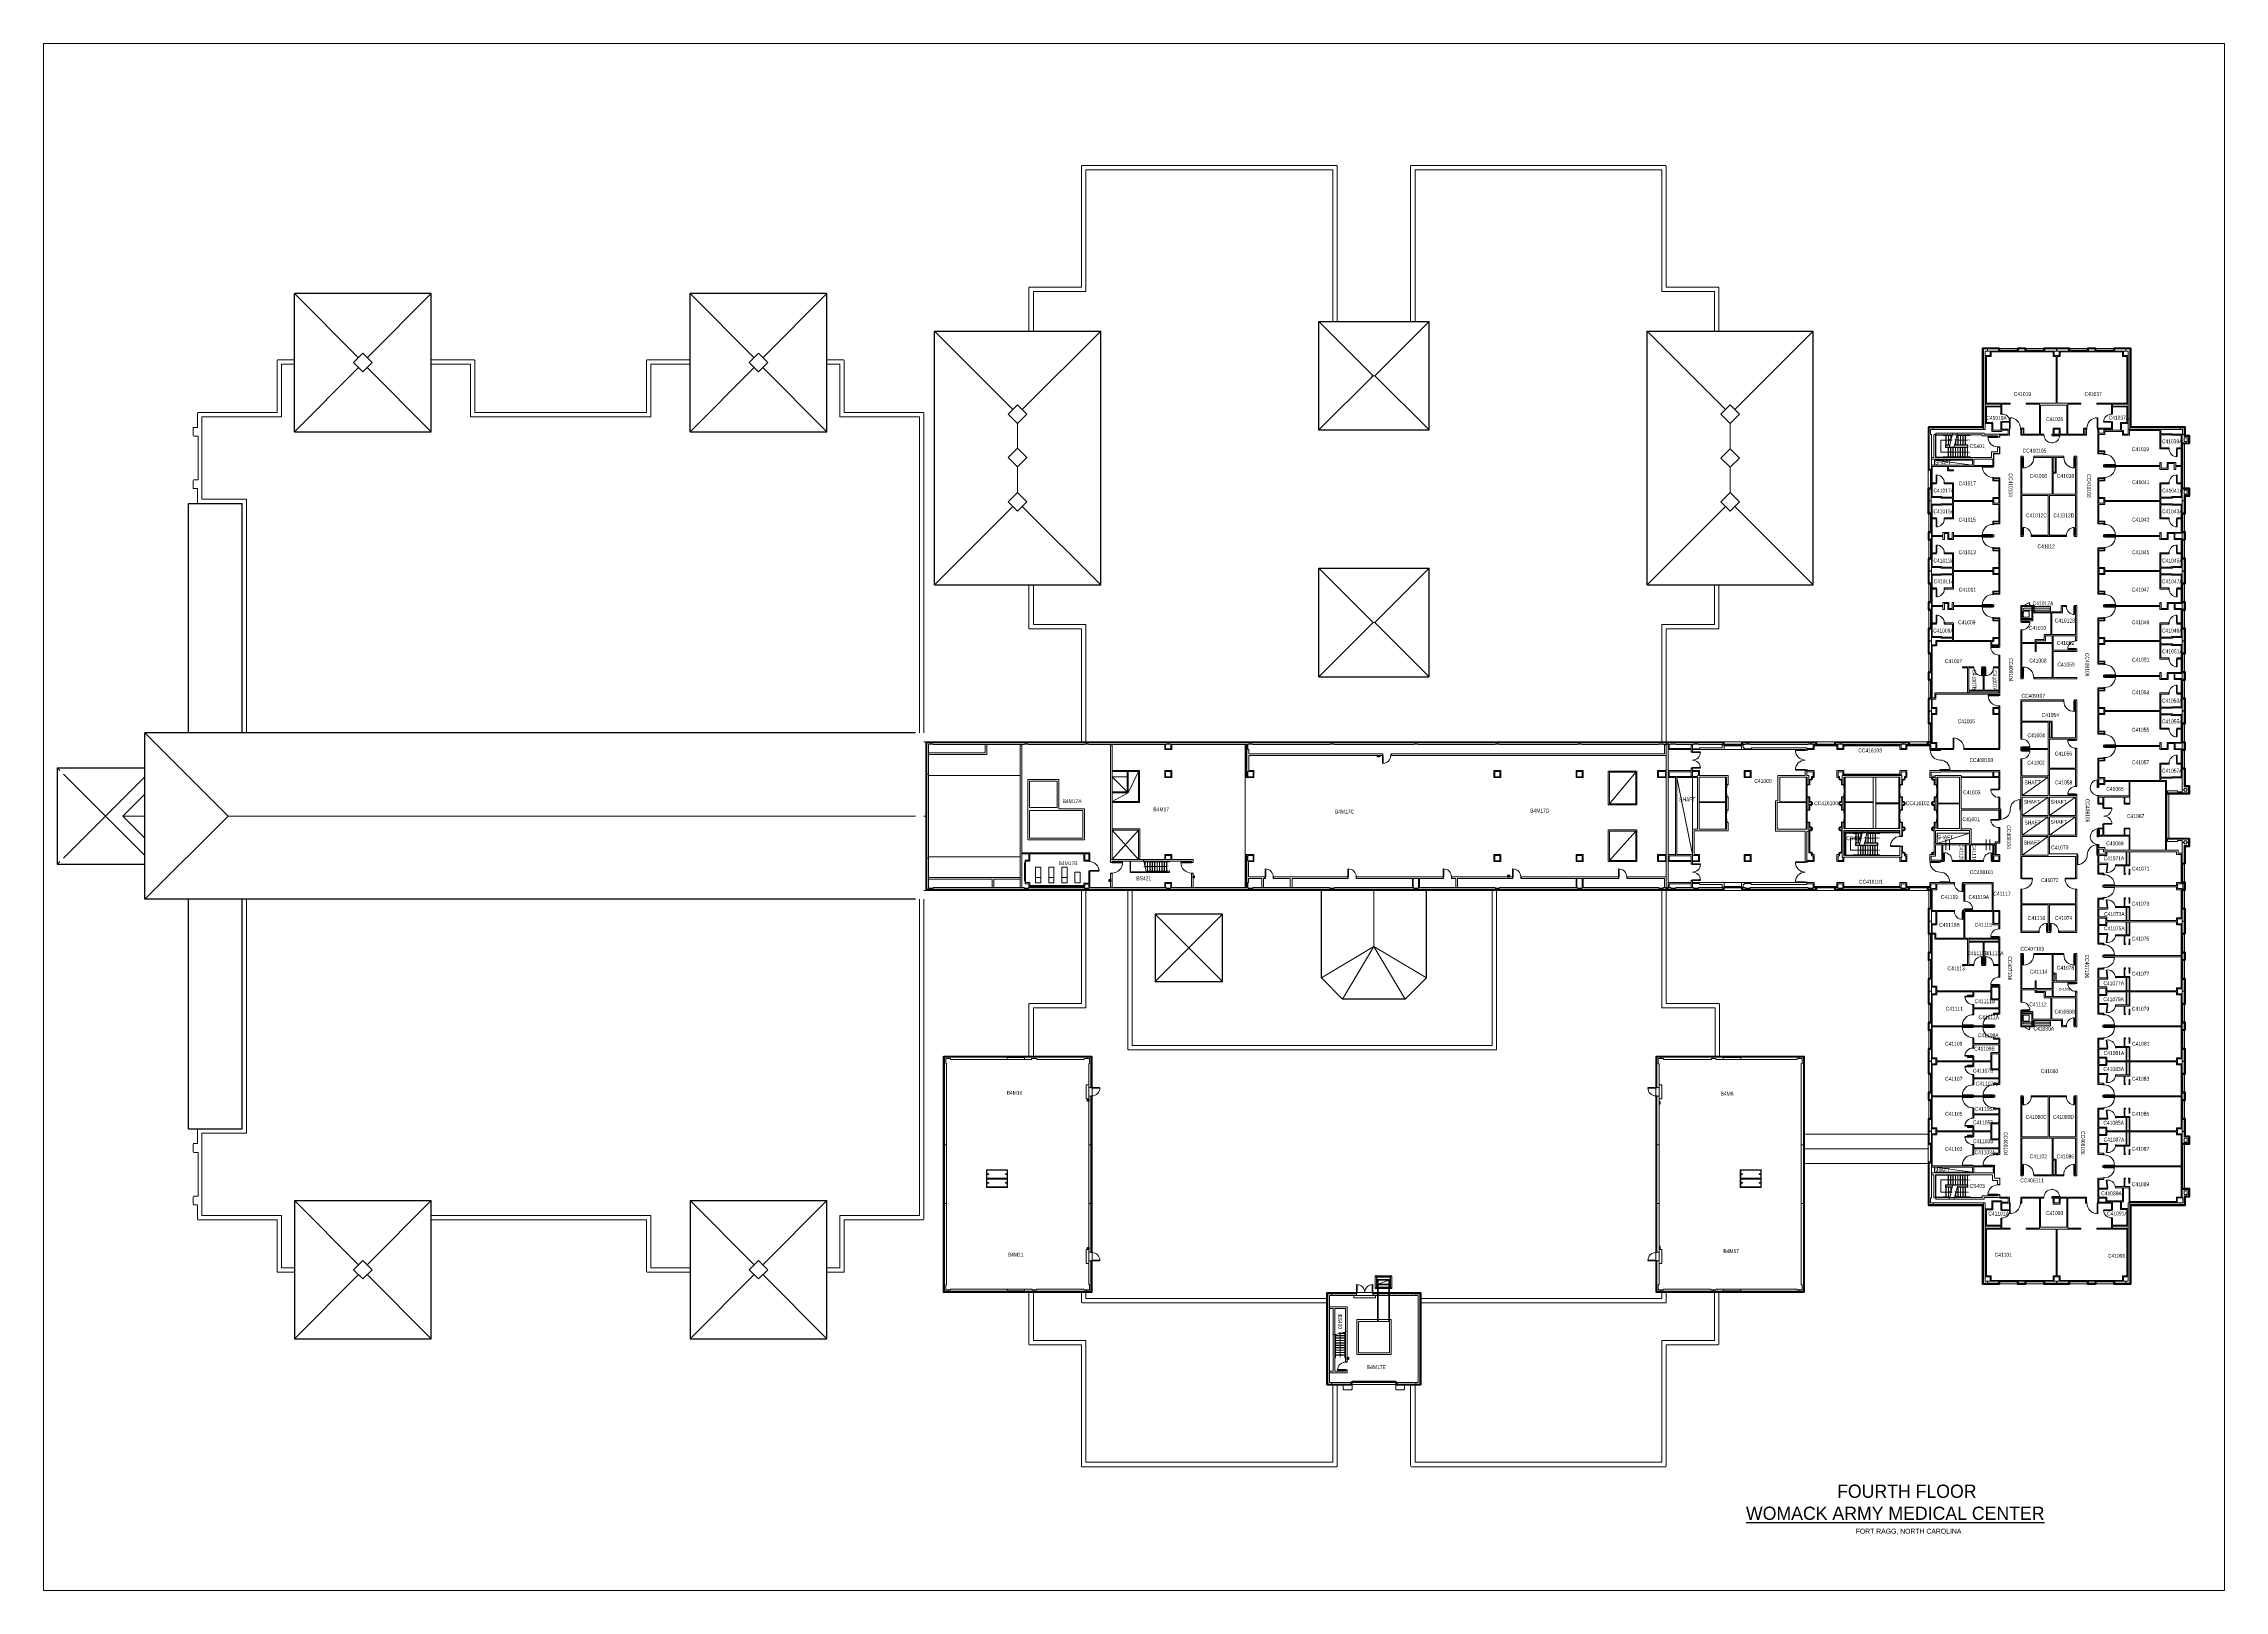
# Paper-space layout '30X42' of a CAD drawing. Header units: inches. Extents: x 0.2 to 41.5, y 0.2 to 29.5.
# The model-space entities are those that its viewports show. They can reach past a viewport. Long polylines and large blocks are cut down to what shows.
import ezdxf
from ezdxf.enums import TextEntityAlignment as Align

# ---------------------------------------------------------------- set-up
doc = ezdxf.new("R2010")
doc.units = ezdxf.units.IN
doc.header["$MEASUREMENT"] = 0
for name, pattern in [('DGN2', [128.991752, 64.495876, -64.495876]), ('DGN4', [257.983504, 128.991752, -64.495876, 0, -64.495876]), ('DGN5', [96.743814, 32.247938, -64.495876]), ('DGN6', [241.859535, 0, -48.371907, 96.743814, -48.371907, 0, -48.371907])]:
    doc.linetypes.add(name, pattern=pattern)
doc.layers.get('0').update_dxf_attribs({"lineweight": 18})
doc.layers.add('ANNOBJ', color=2, linetype='Continuous')
for name, color, linetype, lineweight, true_color in [('Level 14', 7, 'Continuous', 18, 0xfefefe), ('Level 15', 7, 'Continuous', 18, 0xfefefe), ('Level 16', 7, 'Continuous', 18, 0xfefefe), ('Level 18', 7, 'Continuous', 18, 0xfefefe), ('Level 20', 7, 'Continuous', 18, 0xfefefe), ('Level 21', 7, 'Continuous', 18, 0xfefefe), ('Level 22', 7, 'Continuous', 18, 0xfefefe), ('Level 23', 7, 'Continuous', 18, 0xfefefe), ('Level 24', 7, 'Continuous', 18, 0xfefefe), ('Level 25', 7, 'Continuous', 18, 0xfefefe), ('Level 26', 7, 'Continuous', 18, 0xfefefe), ('Level 35', 7, 'Continuous', 18, 0xfefefe), ('Level 38', 7, 'Continuous', 18, 0xfefefe), ('Level 40', 7, 'Continuous', 18, 0xfefefe), ('Level 48', 7, 'Continuous', 18, 0xfefefe), ('Level 52', 7, 'Continuous', 18, 0xfefefe), ('Level 54', 7, 'Continuous', 18, 0xfefefe), ('Level 57', 7, 'Continuous', 18, 0xfefefe), ('Level 9', 7, 'Continuous', 18, 0xfefefe)]:
    doc.layers.add(name, color=color, linetype=linetype, lineweight=lineweight, true_color=true_color)
doc.styles.add('Annotative', font='txt')
doc.styles.add('Styledgn000', font='dgn000.shx')
doc.styles.add('Styledgn001', font='dgn001.shx')

# ---------------------------------------------------------------- blocks, each defined once
blk = doc.blocks.new('WINLOU')
at = {"layer": 'Level 15', "color": 30, "linetype": 'Continuous', "lineweight": 0, "true_color": 0xf26432}
blk.add_line((0, 0), (80, 0), dxfattribs=at)
at = {"layer": 'Level 16', "color": 163, "linetype": 'Continuous', "lineweight": 0, "true_color": 0x5587b9}
for p, q in [((76, -8.25025), (4, -8.25025)), ((76, -15.25025), (4, -15.25025))]:
    blk.add_line(p, q, dxfattribs=at)
at = {"layer": 'Level 16', "color": 163, "linetype": 'DGN2', "lineweight": 30, "true_color": 0x5587b9}
blk.add_line((76, -11.75025), (4, -11.75025), dxfattribs=at)
at = {"layer": 'Level 16', "color": 163, "linetype": 'Continuous', "lineweight": 13, "true_color": 0x5587b9}
for points in [[(0.5, -15.25025), (0.5, -8.25025), (4, -8.25025), (4, -15.25025), (0.5, -15.25025)], [(76, -15.25025), (76, -8.25025), (79.5, -8.25025), (79.5, -15.25025), (76, -15.25025)]]:
    blk.add_lwpolyline(points, close=True, dxfattribs=at)
blk = doc.blocks.new('WINLOU1')
at = {"layer": 'Level 15', "color": 30, "linetype": 'Continuous', "lineweight": 0, "true_color": 0xf26432}
blk.add_line((0, 0), (80, 0), dxfattribs=at)
at = {"layer": 'Level 16', "color": 163, "linetype": 'Continuous', "lineweight": 0, "true_color": 0x5587b9}
for p, q in [((76, 15.25025), (4, 15.25025)), ((76, 8.25025), (4, 8.25025))]:
    blk.add_line(p, q, dxfattribs=at)
at = {"layer": 'Level 16', "color": 163, "linetype": 'DGN2', "lineweight": 30, "true_color": 0x5587b9}
blk.add_line((76, 11.75025), (4, 11.75025), dxfattribs=at)
at = {"layer": 'Level 16', "color": 163, "linetype": 'Continuous', "lineweight": 13, "true_color": 0x5587b9}
for points in [[(0.5, 15.25025), (0.5, 8.25025), (4, 8.25025), (4, 15.25025), (0.5, 15.25025)], [(76, 15.25025), (76, 8.25025), (79.5, 8.25025), (79.5, 15.25025), (76, 15.25025)]]:
    blk.add_lwpolyline(points, close=True, dxfattribs=at)
blk = doc.blocks.new('WINLOU2')
at = {"layer": 'Level 15', "color": 30, "linetype": 'Continuous', "lineweight": 0, "true_color": 0xf26432}
blk.add_line((0, 0), (-80, 0), dxfattribs=at)
at = {"layer": 'Level 16', "color": 163, "linetype": 'Continuous', "lineweight": 0, "true_color": 0x5587b9}
for p, q in [((-76, 15.25025), (-4, 15.25025)), ((-76, 8.25025), (-4, 8.25025))]:
    blk.add_line(p, q, dxfattribs=at)
at = {"layer": 'Level 16', "color": 163, "linetype": 'DGN2', "lineweight": 30, "true_color": 0x5587b9}
blk.add_line((-76, 11.75025), (-4, 11.75025), dxfattribs=at)
at = {"layer": 'Level 16', "color": 163, "linetype": 'Continuous', "lineweight": 13, "true_color": 0x5587b9}
for points in [[(-76, 15.25025), (-76, 8.25025), (-79.5, 8.25025), (-79.5, 15.25025), (-76, 15.25025)], [(-0.5, 15.25025), (-0.5, 8.25025), (-4, 8.25025), (-4, 15.25025), (-0.5, 15.25025)]]:
    blk.add_lwpolyline(points, close=True, dxfattribs=at)
blk = doc.blocks.new('WINLOU3')
at = {"layer": 'Level 15', "color": 30, "linetype": 'Continuous', "lineweight": 0, "true_color": 0xf26432}
blk.add_line((0, 0), (-80, 0), dxfattribs=at)
at = {"layer": 'Level 16', "color": 163, "linetype": 'Continuous', "lineweight": 0, "true_color": 0x5587b9}
for p, q in [((-76, -8.25025), (-4, -8.25025)), ((-76, -15.25025), (-4, -15.25025))]:
    blk.add_line(p, q, dxfattribs=at)
at = {"layer": 'Level 16', "color": 163, "linetype": 'DGN2', "lineweight": 30, "true_color": 0x5587b9}
blk.add_line((-76, -11.75025), (-4, -11.75025), dxfattribs=at)
at = {"layer": 'Level 16', "color": 163, "linetype": 'Continuous', "lineweight": 13, "true_color": 0x5587b9}
for points in [[(-76, -15.25025), (-76, -8.25025), (-79.5, -8.25025), (-79.5, -15.25025), (-76, -15.25025)], [(-0.5, -15.25025), (-0.5, -8.25025), (-4, -8.25025), (-4, -15.25025), (-0.5, -15.25025)]]:
    blk.add_lwpolyline(points, close=True, dxfattribs=at)
blk = doc.blocks.new('ASHNG')
at = {"layer": 'Level 25', "color": 2, "linetype": 'Continuous', "lineweight": 40, "true_color": 0xffff00}
blk.add_line((36, 0), (0, 0), dxfattribs=at)
at = {"layer": 'Level 25', "color": 2, "linetype": 'Continuous', "lineweight": 0, "true_color": 0xffff00}
blk.add_ellipse((0, 0), major_axis=(0, 36.000001), ratio=1, start_param=4.7123893198, end_param=6.283185598, dxfattribs=at)
at = {"layer": 'Level 26', "color": 2, "linetype": 'Continuous', "lineweight": 13, "true_color": 0xffff00}
for points in [[(0, 38.000125), (0, 36), (-6, 36), (-6, 38.000125)], [(0, -1.999875), (0, 0.00025), (-6, 0.00025), (-6, -1.999875)]]:
    blk.add_lwpolyline(points, dxfattribs=at)
blk = doc.blocks.new('ASHNG1')
at = {"layer": 'Level 25', "color": 2, "linetype": 'Continuous', "lineweight": 40, "true_color": 0xffff00}
blk.add_line((36, 0), (0, 0), dxfattribs=at)
at = {"layer": 'Level 25', "color": 2, "linetype": 'Continuous', "lineweight": 0, "true_color": 0xffff00}
blk.add_ellipse((0, 0), major_axis=(0, -36.000001), ratio=1, start_param=6.2831850163, end_param=7.8539812946, dxfattribs=at)
at = {"layer": 'Level 26', "color": 2, "linetype": 'Continuous', "lineweight": 13, "true_color": 0xffff00}
for points in [[(0, 1.999875), (0, -0.00025), (-6, -0.00025), (-6, 1.999875)], [(0, -38.000125), (0, -36), (-6, -36), (-6, -38.000125)]]:
    blk.add_lwpolyline(points, dxfattribs=at)
blk = doc.blocks.new('ASHNG2')
at = {"layer": 'Level 25', "color": 2, "linetype": 'Continuous', "lineweight": 40, "true_color": 0xffff00}
blk.add_line((-36, 0), (0, 0), dxfattribs=at)
at = {"layer": 'Level 25', "color": 2, "linetype": 'Continuous', "lineweight": 0, "true_color": 0xffff00}
blk.add_ellipse((0, 0), major_axis=(0, -36.000001), ratio=1, start_param=4.7123893198, end_param=6.283185598, dxfattribs=at)
at = {"layer": 'Level 26', "color": 2, "linetype": 'Continuous', "lineweight": 13, "true_color": 0xffff00}
for points in [[(0, 1.999875), (0, -0.00025), (6, -0.00025), (6, 1.999875)], [(0, -38.000125), (0, -36), (6, -36), (6, -38.000125)]]:
    blk.add_lwpolyline(points, dxfattribs=at)
blk = doc.blocks.new('ASHNG3')
at = {"layer": 'Level 25', "color": 2, "linetype": 'Continuous', "lineweight": 40, "true_color": 0xffff00}
blk.add_line((-36, 0), (0, 0), dxfattribs=at)
at = {"layer": 'Level 25', "color": 2, "linetype": 'Continuous', "lineweight": 0, "true_color": 0xffff00}
blk.add_ellipse((0, 0), major_axis=(0, 36.000001), ratio=1, start_param=6.2831850163, end_param=7.8539812946, dxfattribs=at)
at = {"layer": 'Level 26', "color": 2, "linetype": 'Continuous', "lineweight": 13, "true_color": 0xffff00}
for points in [[(0, 38.000125), (0, 36), (6, 36), (6, 38.000125)], [(0, -1.999875), (0, 0.00025), (6, 0.00025), (6, -1.999875)]]:
    blk.add_lwpolyline(points, dxfattribs=at)
blk = doc.blocks.new('ASHNG4')
at = {"layer": 'Level 25', "color": 2, "linetype": 'Continuous', "lineweight": 40, "true_color": 0xffff00}
blk.add_line((-36, 0), (0, 0), dxfattribs=at)
at = {"layer": 'Level 25', "color": 2, "linetype": 'Continuous', "lineweight": 0, "true_color": 0xffff00}
blk.add_ellipse((0, 0), major_axis=(0, 36.000001), ratio=1, start_param=6.2831850163, end_param=7.8539812946, dxfattribs=at)
at = {"layer": 'Level 26', "color": 2, "linetype": 'Continuous', "lineweight": 13, "true_color": 0xffff00}
for points in [[(0, 38), (0, 36), (7.999875, 36), (7.999875, 38)], [(0, -1.999875), (0, 0.000125), (7.999875, 0.000125), (7.999875, -1.999875)]]:
    blk.add_lwpolyline(points, dxfattribs=at)
blk = doc.blocks.new('STRARR')
at = {"layer": 'Level 40', "color": 2, "linetype": 'Continuous', "lineweight": 30, "true_color": 0xffff00}
for q in [(-3.5355, -3.5355), (3.5355, -3.5355)]:
    blk.add_line((0, 0), q, dxfattribs=at)
blk = doc.blocks.new('ADBLE')
at = {"layer": 'Level 25', "color": 2, "linetype": 'Continuous', "lineweight": 40, "true_color": 0xffff00}
for p, q in [((0, 0), (0, 36)), ((72, 0), (72, 36))]:
    blk.add_line(p, q, dxfattribs=at)
at = {"layer": 'Level 25', "color": 2, "linetype": 'Continuous', "lineweight": 0, "true_color": 0xffff00}
for centre, major_axis, start_param, end_param in [((0, 0), (36, 0), 0, 1.570791), ((72, 0), (-36, 0), 4.712394, 6.283185)]:
    blk.add_ellipse(centre, major_axis=major_axis, ratio=1, start_param=start_param, end_param=end_param, dxfattribs=at)
at = {"layer": 'Level 26', "color": 2, "linetype": 'Continuous', "lineweight": 13, "true_color": 0xffff00}
for points in [[(-2, 0), (0, 0), (0, -6), (-2, -6)], [(74, 0), (72, 0), (72, -6), (74, -6)]]:
    blk.add_lwpolyline(points, dxfattribs=at)
blk = doc.blocks.new('8EJ')
at = {"layer": 'Level 21', "color": 2, "linetype": 'Continuous', "lineweight": 13, "true_color": 0xffff00}
for p, q in [((0, 0), (-8, 0)), ((-6.5, 0), (-6.5, 1.022625)), ((-4.875, 0), (-4.875, 1.022625)), ((-3.125, 0), (-3.125, 1.022625)), ((-1.5, 0), (-1.5, 1.022625))]:
    blk.add_line(p, q, dxfattribs=at)
blk.add_lwpolyline([(-8, 1.5), (-7.5, 2.5), (-7, 1.5), (-6.5, 2.5), (-6, 1.5), (-5.5, 2.5), (-5, 1.5), (-4.5, 2.5), (-4, 1.5), (-3.5, 2.5), (-3, 1.5), (-2.5, 2.5), (-2, 1.5), (-1.5, 2.5), (-1, 1.5), (-0.5, 2.5), (0, 1.5)], dxfattribs=at)
blk = doc.blocks.new('8EJ1')
at = {"layer": 'Level 21', "color": 2, "linetype": 'Continuous', "lineweight": 13, "true_color": 0xffff00}
for p, q in [((0, 0), (8, 0)), ((1.5, 0), (1.5, -1.022625)), ((3.125, 0), (3.125, -1.022625)), ((4.875, 0), (4.875, -1.022625)), ((6.5, 0), (6.5, -1.022625))]:
    blk.add_line(p, q, dxfattribs=at)
blk.add_lwpolyline([(8, -1.5), (7.5, -2.5), (7, -1.5), (6.5, -2.5), (6, -1.5), (5.5, -2.5), (5, -1.5), (4.5, -2.5), (4, -1.5), (3.5, -2.5), (3, -1.5), (2.5, -2.5), (2, -1.5), (1.5, -2.5), (1, -1.5), (0.5, -2.5), (0, -1.5)], dxfattribs=at)
blk = doc.blocks.new('STRARR1')
at = {"layer": 'Level 40', "color": 2, "linetype": 'Continuous', "lineweight": 30, "true_color": 0xffff00}
for q in [(3.5355, 3.5355), (3.5355, -3.5355)]:
    blk.add_line((0, 0), q, dxfattribs=at)
blk = doc.blocks.new('CONROL')
at = {"layer": 'Level 35', "color": 3, "linetype": 'DGN5', "lineweight": 0, "true_color": 0x00ff00}
blk.add_line((0, 24), (24, 24), dxfattribs=at)
blk.add_lwpolyline([(0, 0), (24, 0), (24, 72), (0, 72), (0, 0)], close=True, dxfattribs=at)
blk = doc.blocks.new('CONROL1')
at = {"layer": 'Level 35', "color": 3, "linetype": 'DGN5', "lineweight": 0, "true_color": 0x00ff00}
blk.add_line((0, 24), (24, 24), dxfattribs=at)
blk.add_lwpolyline([(0, 0), (24, 0), (24, 72), (0, 72), (0, 0)], close=True, dxfattribs=at)
blk = doc.blocks.new('CONROL2')
at = {"layer": 'Level 35', "color": 3, "linetype": 'DGN5', "lineweight": 0, "true_color": 0x00ff00}
blk.add_line((0, 24), (24, 24), dxfattribs=at)
blk.add_lwpolyline([(0, 0), (24, 0), (24, 72), (0, 72), (0, 0)], close=True, dxfattribs=at)
blk = doc.blocks.new('ASHNG5')
at = {"layer": 'Level 25', "color": 2, "linetype": 'Continuous', "lineweight": 40, "true_color": 0xffff00}
blk.add_line((48, 0), (0, 0), dxfattribs=at)
at = {"layer": 'Level 25', "color": 2, "linetype": 'Continuous', "lineweight": 0, "true_color": 0xffff00}
blk.add_ellipse((0, 0), major_axis=(0, -48), ratio=1, start_param=6.283185, end_param=7.853981, dxfattribs=at)
at = {"layer": 'Level 26', "color": 2, "linetype": 'Continuous', "lineweight": 13, "true_color": 0xffff00}
for points in [[(0, 2), (0, 0), (-8, 0), (-8, 2)], [(0, -50), (0, -48), (-8, -48), (-8, -50)]]:
    blk.add_lwpolyline(points, dxfattribs=at)
blk = doc.blocks.new('ASHNG6')
at = {"layer": 'Level 25', "color": 2, "linetype": 'Continuous', "lineweight": 40, "true_color": 0xffff00}
blk.add_line((-48, 0), (0, 0), dxfattribs=at)
at = {"layer": 'Level 25', "color": 2, "linetype": 'Continuous', "lineweight": 0, "true_color": 0xffff00}
blk.add_ellipse((0, 0), major_axis=(0, -48), ratio=1, start_param=4.712389, end_param=6.283186, dxfattribs=at)
at = {"layer": 'Level 26', "color": 2, "linetype": 'Continuous', "lineweight": 13, "true_color": 0xffff00}
for points in [[(0, 2), (0, 0), (8, 0), (8, 2)], [(0, -50), (0, -48), (8, -48), (8, -50)]]:
    blk.add_lwpolyline(points, dxfattribs=at)
blk = doc.blocks.new('ASHNG7')
at = {"layer": 'Level 25', "color": 2, "linetype": 'Continuous', "lineweight": 40, "true_color": 0xffff00}
blk.add_line((0, 36), (0, 0), dxfattribs=at)
at = {"layer": 'Level 25', "color": 2, "linetype": 'Continuous', "lineweight": 0, "true_color": 0xffff00}
blk.add_ellipse((0, 0), major_axis=(36.000001, 0), ratio=1, start_param=6.2831850163, end_param=7.8539812946, dxfattribs=at)
at = {"layer": 'Level 26', "color": 2, "linetype": 'Continuous', "lineweight": 13, "true_color": 0xffff00}
for points in [[(-1.999875, 0), (0.000125, 0), (0.000125, -7.999875), (-1.999875, -7.999875)], [(38, 0), (36, 0), (36, -7.999875), (38, -7.999875)]]:
    blk.add_lwpolyline(points, dxfattribs=at)
blk = doc.blocks.new('ASHNG8')
at = {"layer": 'Level 25', "color": 2, "linetype": 'Continuous', "lineweight": 40, "true_color": 0xffff00}
blk.add_line((0, 36), (0, 0), dxfattribs=at)
at = {"layer": 'Level 25', "color": 2, "linetype": 'Continuous', "lineweight": 0, "true_color": 0xffff00}
blk.add_ellipse((0, 0), major_axis=(36.000001, 0), ratio=1, start_param=6.2831850163, end_param=7.8539812946, dxfattribs=at)
at = {"layer": 'Level 26', "color": 2, "linetype": 'Continuous', "lineweight": 13, "true_color": 0xffff00}
for points in [[(-1.999875, 0), (0.000125, 0), (0.000125, -7.999875), (-1.999875, -7.999875)], [(38, 0), (36, 0), (36, -7.999875), (38, -7.999875)]]:
    blk.add_lwpolyline(points, dxfattribs=at)
blk = doc.blocks.new('ASHNG9')
at = {"layer": 'Level 25', "color": 2, "linetype": 'Continuous', "lineweight": 40, "true_color": 0xffff00}
blk.add_line((0, 36), (0, 0), dxfattribs=at)
at = {"layer": 'Level 25', "color": 2, "linetype": 'Continuous', "lineweight": 0, "true_color": 0xffff00}
blk.add_ellipse((0, 0), major_axis=(36.000001, 0), ratio=1, start_param=6.2831850163, end_param=7.8539812946, dxfattribs=at)
at = {"layer": 'Level 26', "color": 2, "linetype": 'Continuous', "lineweight": 13, "true_color": 0xffff00}
for points in [[(-1.999875, 0), (0.000125, 0), (0.000125, -7.999875), (-1.999875, -7.999875)], [(38, 0), (36, 0), (36, -7.999875), (38, -7.999875)]]:
    blk.add_lwpolyline(points, dxfattribs=at)
blk = doc.blocks.new('ASHNG10')
at = {"layer": 'Level 25', "color": 2, "linetype": 'Continuous', "lineweight": 40, "true_color": 0xffff00}
blk.add_line((0, 36), (0, 0), dxfattribs=at)
at = {"layer": 'Level 25', "color": 2, "linetype": 'Continuous', "lineweight": 0, "true_color": 0xffff00}
blk.add_ellipse((0, 0), major_axis=(36.000001, 0), ratio=1, start_param=6.2831850163, end_param=7.8539812946, dxfattribs=at)
at = {"layer": 'Level 26', "color": 2, "linetype": 'Continuous', "lineweight": 13, "true_color": 0xffff00}
for points in [[(-1.999875, 0), (0.000125, 0), (0.000125, -7.999875), (-1.999875, -7.999875)], [(38, 0), (36, 0), (36, -7.999875), (38, -7.999875)]]:
    blk.add_lwpolyline(points, dxfattribs=at)
blk = doc.blocks.new('ASHNG11')
at = {"layer": 'Level 25', "color": 2, "linetype": 'Continuous', "lineweight": 40, "true_color": 0xffff00}
blk.add_line((0, 36), (0, 0), dxfattribs=at)
at = {"layer": 'Level 25', "color": 2, "linetype": 'Continuous', "lineweight": 0, "true_color": 0xffff00}
blk.add_ellipse((0, 0), major_axis=(36.000001, 0), ratio=1, start_param=6.2831850163, end_param=7.8539812946, dxfattribs=at)
at = {"layer": 'Level 26', "color": 2, "linetype": 'Continuous', "lineweight": 13, "true_color": 0xffff00}
for points in [[(-1.999875, 0), (0.000125, 0), (0.000125, -7.999875), (-1.999875, -7.999875)], [(38, 0), (36, 0), (36, -7.999875), (38, -7.999875)]]:
    blk.add_lwpolyline(points, dxfattribs=at)
blk = doc.blocks.new('ASHNG12')
at = {"layer": 'Level 25', "color": 2, "linetype": 'Continuous', "lineweight": 40, "true_color": 0xffff00}
blk.add_line((0, -36), (0, 0), dxfattribs=at)
at = {"layer": 'Level 25', "color": 2, "linetype": 'Continuous', "lineweight": 0, "true_color": 0xffff00}
blk.add_ellipse((0, 0), major_axis=(36.000001, 0), ratio=1, start_param=4.7123893198, end_param=6.283185598, dxfattribs=at)
at = {"layer": 'Level 26', "color": 2, "linetype": 'Continuous', "lineweight": 13, "true_color": 0xffff00}
for points in [[(-1.999875, 0), (0.000125, 0), (0.000125, 7.999875), (-1.999875, 7.999875)], [(38, 0), (36, 0), (36, 7.999875), (38, 7.999875)]]:
    blk.add_lwpolyline(points, dxfattribs=at)
blk = doc.blocks.new('FE')
at = {"layer": 'Level 54', "color": 30, "linetype": 'Continuous', "lineweight": 0, "true_color": 0xf26432}
blk.add_line((4.5, 5), (4.5, -5), dxfattribs=at)
at = {"layer": 'Level 54', "color": 30, "linetype": 'Continuous', "lineweight": 30, "true_color": 0xf26432}
blk.add_lwpolyline([(5.5, 5), (0, 5), (0, -5), (5.5, -5), (5.5, 5)], close=True, dxfattribs=at)
blk = doc.blocks.new('FE1')
at = {"layer": 'Level 54', "color": 30, "linetype": 'Continuous', "lineweight": 0, "true_color": 0xf26432}
blk.add_line((4.5, 5), (4.5, -5), dxfattribs=at)
at = {"layer": 'Level 54', "color": 30, "linetype": 'Continuous', "lineweight": 30, "true_color": 0xf26432}
blk.add_lwpolyline([(5.5, 5), (0, 5), (0, -5), (5.5, -5), (5.5, 5)], close=True, dxfattribs=at)
blk = doc.blocks.new('8EJ2')
at = {"layer": 'Level 21', "color": 2, "linetype": 'Continuous', "lineweight": 13, "true_color": 0xffff00}
for p, q in [((0, 0), (8, 0)), ((1.5, 0), (1.5, 1.022625)), ((3.125, 0), (3.125, 1.022625)), ((4.875, 0), (4.875, 1.022625)), ((6.5, 0), (6.5, 1.022625))]:
    blk.add_line(p, q, dxfattribs=at)
blk.add_lwpolyline([(8, 1.5), (7.5, 2.5), (7, 1.5), (6.5, 2.5), (6, 1.5), (5.5, 2.5), (5, 1.5), (4.5, 2.5), (4, 1.5), (3.5, 2.5), (3, 1.5), (2.5, 2.5), (2, 1.5), (1.5, 2.5), (1, 1.5), (0.5, 2.5), (0, 1.5)], dxfattribs=at)
blk = doc.blocks.new('8EJ3')
at = {"layer": 'Level 21', "color": 2, "linetype": 'Continuous', "lineweight": 13, "true_color": 0xffff00}
for p, q in [((0, 0), (-8, 0)), ((-6.5, 0), (-6.5, -1.022625)), ((-4.875, 0), (-4.875, -1.022625)), ((-3.125, 0), (-3.125, -1.022625)), ((-1.5, 0), (-1.5, -1.022625))]:
    blk.add_line(p, q, dxfattribs=at)
blk.add_lwpolyline([(-8, -1.5), (-7.5, -2.5), (-7, -1.5), (-6.5, -2.5), (-6, -1.5), (-5.5, -2.5), (-5, -1.5), (-4.5, -2.5), (-4, -1.5), (-3.5, -2.5), (-3, -1.5), (-2.5, -2.5), (-2, -1.5), (-1.5, -2.5), (-1, -1.5), (-0.5, -2.5), (0, -1.5)], dxfattribs=at)
blk = doc.blocks.new('FEC')
at = {"layer": 'Level 54', "color": 30, "linetype": 'Continuous', "lineweight": 0, "true_color": 0xf26432}
blk.add_line((-1, -5), (-1, 5), dxfattribs=at)
at = {"layer": 'Level 54', "color": 30, "linetype": 'Continuous', "lineweight": 30, "true_color": 0xf26432}
blk.add_lwpolyline([(0, -5), (-5.5, -5), (-5.5, 5), (0, 5), (0, -5)], close=True, dxfattribs=at)
blk = doc.blocks.new('FEC1')
at = {"layer": 'Level 54', "color": 30, "linetype": 'Continuous', "lineweight": 0, "true_color": 0xf26432}
blk.add_line((-1, -5), (-1, 5), dxfattribs=at)
at = {"layer": 'Level 54', "color": 30, "linetype": 'Continuous', "lineweight": 30, "true_color": 0xf26432}
blk.add_lwpolyline([(0, -5), (-5.5, -5), (-5.5, 5), (0, 5), (0, -5)], close=True, dxfattribs=at)
blk = doc.blocks.new('FEC2')
at = {"layer": 'Level 54', "color": 30, "linetype": 'Continuous', "lineweight": 0, "true_color": 0xf26432}
blk.add_line((1, 5), (1, -5), dxfattribs=at)
at = {"layer": 'Level 54', "color": 30, "linetype": 'Continuous', "lineweight": 30, "true_color": 0xf26432}
blk.add_lwpolyline([(0, 5), (5.5, 5), (5.5, -5), (0, -5), (0, 5)], close=True, dxfattribs=at)
blk = doc.blocks.new('FEC3')
at = {"layer": 'Level 54', "color": 30, "linetype": 'Continuous', "lineweight": 0, "true_color": 0xf26432}
blk.add_line((1, 5), (1, -5), dxfattribs=at)
at = {"layer": 'Level 54', "color": 30, "linetype": 'Continuous', "lineweight": 30, "true_color": 0xf26432}
blk.add_lwpolyline([(0, 5), (5.5, 5), (5.5, -5), (0, -5), (0, 5)], close=True, dxfattribs=at)
blk = doc.blocks.new('FE2')
at = {"layer": 'Level 54', "color": 30, "linetype": 'Continuous', "lineweight": 0, "true_color": 0xf26432}
blk.add_line((-5, 4.5), (5, 4.5), dxfattribs=at)
at = {"layer": 'Level 54', "color": 30, "linetype": 'Continuous', "lineweight": 30, "true_color": 0xf26432}
blk.add_lwpolyline([(-5, 5.5), (-5, 0), (5, 0), (5, 5.5), (-5, 5.5)], close=True, dxfattribs=at)
blk = doc.blocks.new('FE3')
at = {"layer": 'Level 54', "color": 30, "linetype": 'Continuous', "lineweight": 0, "true_color": 0xf26432}
blk.add_line((-5, -4.5), (5, -4.5), dxfattribs=at)
at = {"layer": 'Level 54', "color": 30, "linetype": 'Continuous', "lineweight": 30, "true_color": 0xf26432}
blk.add_lwpolyline([(-5, -5.5), (-5, 0), (5, 0), (5, -5.5), (-5, -5.5)], close=True, dxfattribs=at)
blk = doc.blocks.new('FEC4')
at = {"layer": 'Level 54', "color": 30, "linetype": 'Continuous', "lineweight": 0, "true_color": 0xf26432}
blk.add_line((1, 5), (1, -5), dxfattribs=at)
at = {"layer": 'Level 54', "color": 30, "linetype": 'Continuous', "lineweight": 30, "true_color": 0xf26432}
blk.add_lwpolyline([(0, 5), (5.5, 5), (5.5, -5), (0, -5), (0, 5)], close=True, dxfattribs=at)
blk = doc.blocks.new('ASSWG')
at = {"layer": 'Level 25', "color": 2, "linetype": 'Continuous', "lineweight": 40, "true_color": 0xffff00}
blk.add_line((-41.2, -29.9), (-35.6, 5.7), dxfattribs=at)
at = {"layer": 'Level 25', "color": 2, "linetype": 'Continuous', "lineweight": 13, "true_color": 0xffff00}
for points in [[(-37.5, 6), (-35.6, 5.7), (-34.7, 11.1), (-36.7, 11.4)], [(2.8, 5.1), (0.9, 5.4), (0, 0), (2, -0.3)]]:
    blk.add_lwpolyline(points, dxfattribs=at)
at = {"layer": 'Level 25', "color": 2, "linetype": 'Continuous', "lineweight": 0, "true_color": 0xffff00}
blk.add_ellipse((-35.6, 5.7), major_axis=(35.6, -5.7), ratio=1, start_param=4.712389, end_param=6.283186, dxfattribs=at)
blk = doc.blocks.new('ASSWG1')
at = {"layer": 'Level 25', "color": 2, "linetype": 'Continuous', "lineweight": 40, "true_color": 0xffff00}
blk.add_line((48, -48.00025), (0, -48.00025), dxfattribs=at)
at = {"layer": 'Level 25', "color": 2, "linetype": 'Continuous', "lineweight": 13, "true_color": 0xffff00}
for points in [[(0, 2), (0, 0), (-5.5, 0), (-5.5, 2)], [(-5.5, -50), (-5.5, -48), (0, -48), (0, -50)]]:
    blk.add_lwpolyline(points, dxfattribs=at)
at = {"layer": 'Level 25', "color": 2, "linetype": 'Continuous', "lineweight": 0, "true_color": 0xffff00}
blk.add_ellipse((0, -48.00025), major_axis=(-0.00002, 48), ratio=1, start_param=4.7123893198, end_param=6.283185598, dxfattribs=at)
blk = doc.blocks.new('ASSWG2')
at = {"layer": 'Level 25', "color": 2, "linetype": 'Continuous', "lineweight": 40, "true_color": 0xffff00}
blk.add_line((48, 48.00025), (0, 48.00025), dxfattribs=at)
at = {"layer": 'Level 25', "color": 2, "linetype": 'Continuous', "lineweight": 13, "true_color": 0xffff00}
for points in [[(-5.5, 50), (-5.5, 48), (0, 48), (0, 50)], [(0, -2), (0, 0), (-5.5, 0), (-5.5, -2)]]:
    blk.add_lwpolyline(points, dxfattribs=at)
at = {"layer": 'Level 25', "color": 2, "linetype": 'Continuous', "lineweight": 0, "true_color": 0xffff00}
blk.add_ellipse((0, 48.00025), major_axis=(-0.00002, -48), ratio=1, start_param=6.2831850163, end_param=7.8539812946, dxfattribs=at)
blk = doc.blocks.new('ASSWG3')
at = {"layer": 'Level 25', "color": 2, "linetype": 'Continuous', "lineweight": 40, "true_color": 0xffff00}
blk.add_line((-41.2, -29.9), (-35.6, 5.7), dxfattribs=at)
at = {"layer": 'Level 25', "color": 2, "linetype": 'Continuous', "lineweight": 13, "true_color": 0xffff00}
for points in [[(-37.5, 6), (-35.6, 5.7), (-34.7, 11.1), (-36.7, 11.4)], [(2.8, 5.1), (0.9, 5.4), (0, 0), (2, -0.3)]]:
    blk.add_lwpolyline(points, dxfattribs=at)
at = {"layer": 'Level 25', "color": 2, "linetype": 'Continuous', "lineweight": 0, "true_color": 0xffff00}
blk.add_ellipse((-35.6, 5.7), major_axis=(35.6, -5.7), ratio=1, start_param=4.712389, end_param=6.283186, dxfattribs=at)
blk = doc.blocks.new('ASSWG4')
at = {"layer": 'Level 25', "color": 2, "linetype": 'Continuous', "lineweight": 40, "true_color": 0xffff00}
blk.add_line((48, -48.00025), (0, -48.00025), dxfattribs=at)
at = {"layer": 'Level 25', "color": 2, "linetype": 'Continuous', "lineweight": 13, "true_color": 0xffff00}
for points in [[(0, 2), (0, 0), (-5.5, 0), (-5.5, 2)], [(-5.5, -50), (-5.5, -48), (0, -48), (0, -50)]]:
    blk.add_lwpolyline(points, dxfattribs=at)
at = {"layer": 'Level 25', "color": 2, "linetype": 'Continuous', "lineweight": 0, "true_color": 0xffff00}
blk.add_ellipse((0, -48.00025), major_axis=(-0.00002, 48), ratio=1, start_param=4.7123893198, end_param=6.283185598, dxfattribs=at)
blk = doc.blocks.new('ASSWG5')
at = {"layer": 'Level 25', "color": 2, "linetype": 'Continuous', "lineweight": 40, "true_color": 0xffff00}
blk.add_line((-41.2, 29.9), (-35.6, -5.7), dxfattribs=at)
at = {"layer": 'Level 25', "color": 2, "linetype": 'Continuous', "lineweight": 13, "true_color": 0xffff00}
for points in [[(2.8, -5.1), (0.9, -5.4), (0, 0), (2, 0.3)], [(-37.5, -6), (-35.6, -5.7), (-34.7, -11.1), (-36.7, -11.4)]]:
    blk.add_lwpolyline(points, dxfattribs=at)
at = {"layer": 'Level 25', "color": 2, "linetype": 'Continuous', "lineweight": 0, "true_color": 0xffff00}
blk.add_ellipse((-35.6, -5.7), major_axis=(35.6, 5.7), ratio=1, start_param=6.283185, end_param=7.853981, dxfattribs=at)
blk = doc.blocks.new('ASSWG6')
at = {"layer": 'Level 25', "color": 2, "linetype": 'Continuous', "lineweight": 40, "true_color": 0xffff00}
blk.add_line((48, 48.00025), (0, 48.00025), dxfattribs=at)
at = {"layer": 'Level 25', "color": 2, "linetype": 'Continuous', "lineweight": 13, "true_color": 0xffff00}
for points in [[(-5.5, 50), (-5.5, 48), (0, 48), (0, 50)], [(0, -2), (0, 0), (-5.5, 0), (-5.5, -2)]]:
    blk.add_lwpolyline(points, dxfattribs=at)
at = {"layer": 'Level 25', "color": 2, "linetype": 'Continuous', "lineweight": 0, "true_color": 0xffff00}
blk.add_ellipse((0, 48.00025), major_axis=(-0.00002, -48), ratio=1, start_param=6.2831850163, end_param=7.8539812946, dxfattribs=at)
blk = doc.blocks.new('ASSWG7')
at = {"layer": 'Level 25', "color": 2, "linetype": 'Continuous', "lineweight": 40, "true_color": 0xffff00}
blk.add_line((-41.2, -29.9), (-35.6, 5.7), dxfattribs=at)
at = {"layer": 'Level 25', "color": 2, "linetype": 'Continuous', "lineweight": 13, "true_color": 0xffff00}
for points in [[(-37.5, 6), (-35.6, 5.7), (-34.7, 11.1), (-36.7, 11.4)], [(2.8, 5.1), (0.9, 5.4), (0, 0), (2, -0.3)]]:
    blk.add_lwpolyline(points, dxfattribs=at)
at = {"layer": 'Level 25', "color": 2, "linetype": 'Continuous', "lineweight": 0, "true_color": 0xffff00}
blk.add_ellipse((-35.6, 5.7), major_axis=(35.6, -5.7), ratio=1, start_param=4.712389, end_param=6.283186, dxfattribs=at)
blk = doc.blocks.new('ASSWG8')
at = {"layer": 'Level 25', "color": 2, "linetype": 'Continuous', "lineweight": 40, "true_color": 0xffff00}
blk.add_line((48, -48.00025), (0, -48.00025), dxfattribs=at)
at = {"layer": 'Level 25', "color": 2, "linetype": 'Continuous', "lineweight": 13, "true_color": 0xffff00}
for points in [[(0, 2), (0, 0), (-5.5, 0), (-5.5, 2)], [(-5.5, -50), (-5.5, -48), (0, -48), (0, -50)]]:
    blk.add_lwpolyline(points, dxfattribs=at)
at = {"layer": 'Level 25', "color": 2, "linetype": 'Continuous', "lineweight": 0, "true_color": 0xffff00}
blk.add_ellipse((0, -48.00025), major_axis=(-0.00002, 48), ratio=1, start_param=4.7123893198, end_param=6.283185598, dxfattribs=at)
blk = doc.blocks.new('ASSWG9')
at = {"layer": 'Level 25', "color": 2, "linetype": 'Continuous', "lineweight": 40, "true_color": 0xffff00}
blk.add_line((-41.2, 29.9), (-35.6, -5.7), dxfattribs=at)
at = {"layer": 'Level 25', "color": 2, "linetype": 'Continuous', "lineweight": 13, "true_color": 0xffff00}
for points in [[(2.8, -5.1), (0.9, -5.4), (0, 0), (2, 0.3)], [(-37.5, -6), (-35.6, -5.7), (-34.7, -11.1), (-36.7, -11.4)]]:
    blk.add_lwpolyline(points, dxfattribs=at)
at = {"layer": 'Level 25', "color": 2, "linetype": 'Continuous', "lineweight": 0, "true_color": 0xffff00}
blk.add_ellipse((-35.6, -5.7), major_axis=(35.6, 5.7), ratio=1, start_param=6.283185, end_param=7.853981, dxfattribs=at)
blk = doc.blocks.new('ASSWG10')
at = {"layer": 'Level 25', "color": 2, "linetype": 'Continuous', "lineweight": 40, "true_color": 0xffff00}
blk.add_line((48, 48.00025), (0, 48.00025), dxfattribs=at)
at = {"layer": 'Level 25', "color": 2, "linetype": 'Continuous', "lineweight": 13, "true_color": 0xffff00}
for points in [[(-5.5, 50), (-5.5, 48), (0, 48), (0, 50)], [(0, -2), (0, 0), (-5.5, 0), (-5.5, -2)]]:
    blk.add_lwpolyline(points, dxfattribs=at)
at = {"layer": 'Level 25', "color": 2, "linetype": 'Continuous', "lineweight": 0, "true_color": 0xffff00}
blk.add_ellipse((0, 48.00025), major_axis=(-0.00002, -48), ratio=1, start_param=6.2831850163, end_param=7.8539812946, dxfattribs=at)
blk = doc.blocks.new('ASSWG11')
at = {"layer": 'Level 25', "color": 2, "linetype": 'Continuous', "lineweight": 40, "true_color": 0xffff00}
blk.add_line((-41.2, -29.9), (-35.6, 5.7), dxfattribs=at)
at = {"layer": 'Level 25', "color": 2, "linetype": 'Continuous', "lineweight": 13, "true_color": 0xffff00}
for points in [[(-37.5, 6), (-35.6, 5.7), (-34.7, 11.1), (-36.7, 11.4)], [(2.8, 5.1), (0.9, 5.4), (0, 0), (2, -0.3)]]:
    blk.add_lwpolyline(points, dxfattribs=at)
at = {"layer": 'Level 25', "color": 2, "linetype": 'Continuous', "lineweight": 0, "true_color": 0xffff00}
blk.add_ellipse((-35.6, 5.7), major_axis=(35.6, -5.7), ratio=1, start_param=4.712389, end_param=6.283186, dxfattribs=at)
blk = doc.blocks.new('ASSWG12')
at = {"layer": 'Level 25', "color": 2, "linetype": 'Continuous', "lineweight": 40, "true_color": 0xffff00}
blk.add_line((48, -48.00025), (0, -48.00025), dxfattribs=at)
at = {"layer": 'Level 25', "color": 2, "linetype": 'Continuous', "lineweight": 13, "true_color": 0xffff00}
for points in [[(0, 2), (0, 0), (-5.5, 0), (-5.5, 2)], [(-5.5, -50), (-5.5, -48), (0, -48), (0, -50)]]:
    blk.add_lwpolyline(points, dxfattribs=at)
at = {"layer": 'Level 25', "color": 2, "linetype": 'Continuous', "lineweight": 0, "true_color": 0xffff00}
blk.add_ellipse((0, -48.00025), major_axis=(-0.00002, 48), ratio=1, start_param=4.7123893198, end_param=6.283185598, dxfattribs=at)
blk = doc.blocks.new('ASSWG13')
at = {"layer": 'Level 25', "color": 2, "linetype": 'Continuous', "lineweight": 40, "true_color": 0xffff00}
blk.add_line((-41.2, 29.9), (-35.6, -5.7), dxfattribs=at)
at = {"layer": 'Level 25', "color": 2, "linetype": 'Continuous', "lineweight": 13, "true_color": 0xffff00}
for points in [[(2.8, -5.1), (0.9, -5.4), (0, 0), (2, 0.3)], [(-37.5, -6), (-35.6, -5.7), (-34.7, -11.1), (-36.7, -11.4)]]:
    blk.add_lwpolyline(points, dxfattribs=at)
at = {"layer": 'Level 25', "color": 2, "linetype": 'Continuous', "lineweight": 0, "true_color": 0xffff00}
blk.add_ellipse((-35.6, -5.7), major_axis=(35.6, 5.7), ratio=1, start_param=6.283185, end_param=7.853981, dxfattribs=at)
blk = doc.blocks.new('ASSWG14')
at = {"layer": 'Level 25', "color": 2, "linetype": 'Continuous', "lineweight": 40, "true_color": 0xffff00}
blk.add_line((48, 48.00025), (0, 48.00025), dxfattribs=at)
at = {"layer": 'Level 25', "color": 2, "linetype": 'Continuous', "lineweight": 13, "true_color": 0xffff00}
for points in [[(-5.5, 50), (-5.5, 48), (0, 48), (0, 50)], [(0, -2), (0, 0), (-5.5, 0), (-5.5, -2)]]:
    blk.add_lwpolyline(points, dxfattribs=at)
at = {"layer": 'Level 25', "color": 2, "linetype": 'Continuous', "lineweight": 0, "true_color": 0xffff00}
blk.add_ellipse((0, 48.00025), major_axis=(-0.00002, -48), ratio=1, start_param=6.2831850163, end_param=7.8539812946, dxfattribs=at)
blk = doc.blocks.new('ASHNG13')
at = {"layer": 'Level 25', "color": 2, "linetype": 'Continuous', "lineweight": 40, "true_color": 0xffff00}
blk.add_line((0, 48), (0, 0), dxfattribs=at)
at = {"layer": 'Level 25', "color": 2, "linetype": 'Continuous', "lineweight": 13, "true_color": 0xffff00}
for points in [[(-50, -5.5), (-48, -5.5), (-48, 0), (-50, 0)], [(2, 0), (0, 0), (0, -5.5), (2, -5.5)]]:
    blk.add_lwpolyline(points, dxfattribs=at)
at = {"layer": 'Level 25', "color": 2, "linetype": 'Continuous', "lineweight": 0, "true_color": 0xffff00}
blk.add_ellipse((0, 0), major_axis=(-48, 0), ratio=1, start_param=4.712389, end_param=6.283186, dxfattribs=at)
blk = doc.blocks.new('ASSWG15')
at = {"layer": 'Level 25', "color": 2, "linetype": 'Continuous', "lineweight": 40, "true_color": 0xffff00}
blk.add_line((-48, -48.00025), (0, -48.00025), dxfattribs=at)
at = {"layer": 'Level 25', "color": 2, "linetype": 'Continuous', "lineweight": 13, "true_color": 0xffff00}
blk.add_lwpolyline([(5.5, -50), (5.5, -48), (0, -48), (0, -50)], dxfattribs=at)
at = {"layer": 'Level 25', "color": 2, "linetype": 'Continuous', "lineweight": 0, "true_color": 0xffff00}
blk.add_ellipse((0, -48.00025), major_axis=(0.00002, 48), ratio=1, start_param=6.2831850163, end_param=7.8539812946, dxfattribs=at)
blk = doc.blocks.new('DFRAME')
at = {"layer": 'Level 25', "color": 2, "linetype": 'Continuous', "lineweight": 13, "true_color": 0xffff00}
blk.add_lwpolyline([(-2.75, 0), (-2.75, -2), (2.75, -2), (2.75, 0)], dxfattribs=at)
blk = doc.blocks.new('ADBLE1')
at = {"layer": 'Level 25', "color": 2, "linetype": 'Continuous', "lineweight": 40, "true_color": 0xffff00}
for p, q in [((0, 72), (36, 72)), ((0, 0), (36, 0))]:
    blk.add_line(p, q, dxfattribs=at)
at = {"layer": 'Level 25', "color": 2, "linetype": 'Continuous', "lineweight": 0, "true_color": 0xffff00}
for centre, major_axis, start_param, end_param in [((0, 72), (0, -36), 0, 1.570791), ((0, 0), (0, 36), 4.712394, 6.283185)]:
    blk.add_ellipse(centre, major_axis=major_axis, ratio=1, start_param=start_param, end_param=end_param, dxfattribs=at)
at = {"layer": 'Level 26', "color": 2, "linetype": 'Continuous', "lineweight": 13, "true_color": 0xffff00}
for points in [[(0, 74), (0, 72), (-5, 72), (-5, 74)], [(0, -2), (0, 0), (-5, 0), (-5, -2)]]:
    blk.add_lwpolyline(points, dxfattribs=at)
blk = doc.blocks.new('ASHNG14')
at = {"layer": 'Level 25', "color": 2, "linetype": 'Continuous', "lineweight": 40, "true_color": 0xffff00}
blk.add_line((0, 36), (0, 0), dxfattribs=at)
at = {"layer": 'Level 25', "color": 2, "linetype": 'Continuous', "lineweight": 0, "true_color": 0xffff00}
blk.add_ellipse((0, 0), major_axis=(-36.000001, 0), ratio=1, start_param=4.7123893198, end_param=6.283185598, dxfattribs=at)
at = {"layer": 'Level 26', "color": 2, "linetype": 'Continuous', "lineweight": 13, "true_color": 0xffff00}
for points in [[(-38.000125, 0), (-36, 0), (-36, -4.999875), (-38.000125, -4.999875)], [(1.999875, 0), (-0.00025, 0), (-0.00025, -4.999875), (1.999875, -4.999875)]]:
    blk.add_lwpolyline(points, dxfattribs=at)
blk = doc.blocks.new('ASHNG15')
at = {"layer": 'Level 25', "color": 2, "linetype": 'Continuous', "lineweight": 40, "true_color": 0xffff00}
blk.add_line((0, 36), (0, 0), dxfattribs=at)
at = {"layer": 'Level 25', "color": 2, "linetype": 'Continuous', "lineweight": 0, "true_color": 0xffff00}
blk.add_ellipse((0, 0), major_axis=(36.000001, 0), ratio=1, start_param=6.2831850163, end_param=7.8539812946, dxfattribs=at)
at = {"layer": 'Level 26', "color": 2, "linetype": 'Continuous', "lineweight": 13, "true_color": 0xffff00}
for points in [[(-1.999875, 0), (0.000125, 0), (0.000125, -4.999875), (-1.999875, -4.999875)], [(38, 0), (36, 0), (36, -4.999875), (38, -4.999875)]]:
    blk.add_lwpolyline(points, dxfattribs=at)
blk = doc.blocks.new('ASHNG16')
at = {"layer": 'Level 25', "color": 2, "linetype": 'Continuous', "lineweight": 40, "true_color": 0xffff00}
blk.add_line((-36, 0), (0, 0), dxfattribs=at)
at = {"layer": 'Level 25', "color": 2, "linetype": 'Continuous', "lineweight": 0, "true_color": 0xffff00}
blk.add_ellipse((0, 0), major_axis=(0, 36.000001), ratio=1, start_param=6.2831850163, end_param=7.8539812946, dxfattribs=at)
at = {"layer": 'Level 26', "color": 2, "linetype": 'Continuous', "lineweight": 13, "true_color": 0xffff00}
for points in [[(0, 38), (0, 36), (4.999875, 36), (4.999875, 38)], [(0, -1.999875), (0, 0.000125), (4.999875, 0.000125), (4.999875, -1.999875)]]:
    blk.add_lwpolyline(points, dxfattribs=at)
blk = doc.blocks.new('ASHNG17')
at = {"layer": 'Level 25', "color": 2, "linetype": 'Continuous', "lineweight": 40, "true_color": 0xffff00}
blk.add_line((0, -36), (0, 0), dxfattribs=at)
at = {"layer": 'Level 25', "color": 2, "linetype": 'Continuous', "lineweight": 0, "true_color": 0xffff00}
blk.add_ellipse((0, 0), major_axis=(-36.000001, 0), ratio=1, start_param=6.2831850163, end_param=7.8539812946, dxfattribs=at)
at = {"layer": 'Level 26', "color": 2, "linetype": 'Continuous', "lineweight": 13, "true_color": 0xffff00}
for points in [[(-38.000125, 0), (-36, 0), (-36, 4.999875), (-38.000125, 4.999875)], [(1.999875, 0), (-0.00025, 0), (-0.00025, 4.999875), (1.999875, 4.999875)]]:
    blk.add_lwpolyline(points, dxfattribs=at)
blk = doc.blocks.new('ASHNG18')
at = {"layer": 'Level 25', "color": 2, "linetype": 'Continuous', "lineweight": 40, "true_color": 0xffff00}
blk.add_line((0, -36), (0, 0), dxfattribs=at)
at = {"layer": 'Level 25', "color": 2, "linetype": 'Continuous', "lineweight": 0, "true_color": 0xffff00}
blk.add_ellipse((0, 0), major_axis=(36.000001, 0), ratio=1, start_param=4.7123893198, end_param=6.283185598, dxfattribs=at)
at = {"layer": 'Level 26', "color": 2, "linetype": 'Continuous', "lineweight": 13, "true_color": 0xffff00}
for points in [[(-1.999875, 0), (0.000125, 0), (0.000125, 4.999875), (-1.999875, 4.999875)], [(38, 0), (36, 0), (36, 4.999875), (38, 4.999875)]]:
    blk.add_lwpolyline(points, dxfattribs=at)
blk = doc.blocks.new('ASHNG19')
at = {"layer": 'Level 25', "color": 2, "linetype": 'Continuous', "lineweight": 40, "true_color": 0xffff00}
blk.add_line((-36, 0), (0, 0), dxfattribs=at)
at = {"layer": 'Level 25', "color": 2, "linetype": 'Continuous', "lineweight": 0, "true_color": 0xffff00}
blk.add_ellipse((0, 0), major_axis=(0, -36.000001), ratio=1, start_param=4.7123893198, end_param=6.283185598, dxfattribs=at)
at = {"layer": 'Level 26', "color": 2, "linetype": 'Continuous', "lineweight": 13, "true_color": 0xffff00}
for points in [[(0, 1.999875), (0, -0.00025), (4.999875, -0.00025), (4.999875, 1.999875)], [(0, -38.000125), (0, -36), (4.999875, -36), (4.999875, -38.000125)]]:
    blk.add_lwpolyline(points, dxfattribs=at)
blk = doc.blocks.new('ASHNG20')
at = {"layer": 'Level 25', "color": 2, "linetype": 'Continuous', "lineweight": 40, "true_color": 0xffff00}
blk.add_line((-36, 0), (0, 0), dxfattribs=at)
at = {"layer": 'Level 25', "color": 2, "linetype": 'Continuous', "lineweight": 0, "true_color": 0xffff00}
blk.add_ellipse((0, 0), major_axis=(0, 36.000001), ratio=1, start_param=6.2831850163, end_param=7.8539812946, dxfattribs=at)
at = {"layer": 'Level 26', "color": 2, "linetype": 'Continuous', "lineweight": 13, "true_color": 0xffff00}
for points in [[(0, 38), (0, 36), (4.999875, 36), (4.999875, 38)], [(0, -1.999875), (0, 0.000125), (4.999875, 0.000125), (4.999875, -1.999875)]]:
    blk.add_lwpolyline(points, dxfattribs=at)
blk = doc.blocks.new('ASHNG21')
at = {"layer": 'Level 25', "color": 2, "linetype": 'Continuous', "lineweight": 40, "true_color": 0xffff00}
blk.add_line((0, -36), (0, 0), dxfattribs=at)
at = {"layer": 'Level 25', "color": 2, "linetype": 'Continuous', "lineweight": 0, "true_color": 0xffff00}
blk.add_ellipse((0, 0), major_axis=(36.000001, 0), ratio=1, start_param=4.7123893198, end_param=6.283185598, dxfattribs=at)
at = {"layer": 'Level 26', "color": 2, "linetype": 'Continuous', "lineweight": 13, "true_color": 0xffff00}
for points in [[(-1.999875, -0.000125), (0.000125, -0.00025), (0.00025, 5.499875), (-1.999875, 5.5)], [(38, -0.00025), (36, -0.00025), (36, 5.499875), (38.000125, 5.499875)]]:
    blk.add_lwpolyline(points, dxfattribs=at)
blk = doc.blocks.new('ASHNG22')
at = {"layer": 'Level 25', "color": 2, "linetype": 'Continuous', "lineweight": 40, "true_color": 0xffff00}
blk.add_line((0, -36), (0, 0), dxfattribs=at)
at = {"layer": 'Level 25', "color": 2, "linetype": 'Continuous', "lineweight": 0, "true_color": 0xffff00}
blk.add_ellipse((0, 0), major_axis=(-36.000001, 0), ratio=1, start_param=6.2831850163, end_param=7.8539812946, dxfattribs=at)
at = {"layer": 'Level 26', "color": 2, "linetype": 'Continuous', "lineweight": 13, "true_color": 0xffff00}
for points in [[(-38.000125, -0.000125), (-36, -0.000125), (-36, 5.5), (-38.000125, 5.5)], [(1.999875, -0.000125), (-0.00025, -0.000125), (-0.00025, 5.5), (1.999875, 5.5)]]:
    blk.add_lwpolyline(points, dxfattribs=at)
blk = doc.blocks.new('ASHNG23')
at = {"layer": 'Level 25', "color": 2, "linetype": 'Continuous', "lineweight": 40, "true_color": 0xffff00}
blk.add_line((48, 0), (0, 0), dxfattribs=at)
at = {"layer": 'Level 25', "color": 2, "linetype": 'Continuous', "lineweight": 0, "true_color": 0xffff00}
blk.add_ellipse((0, 0), major_axis=(0, -48), ratio=1, start_param=6.283185, end_param=7.853981, dxfattribs=at)
at = {"layer": 'Level 26', "color": 2, "linetype": 'Continuous', "lineweight": 13, "true_color": 0xffff00}
for points in [[(0, 2), (0, 0), (-5.5, 0), (-5.5, 2)], [(0, -50), (0, -48), (-5.5, -48), (-5.5, -50)]]:
    blk.add_lwpolyline(points, dxfattribs=at)
blk = doc.blocks.new('ASHNG24')
at = {"layer": 'Level 25', "color": 2, "linetype": 'Continuous', "lineweight": 40, "true_color": 0xffff00}
blk.add_line((-48, 0), (0, 0), dxfattribs=at)
at = {"layer": 'Level 25', "color": 2, "linetype": 'Continuous', "lineweight": 0, "true_color": 0xffff00}
blk.add_ellipse((0, 0), major_axis=(0, -48), ratio=1, start_param=4.712389, end_param=6.283186, dxfattribs=at)
at = {"layer": 'Level 26', "color": 2, "linetype": 'Continuous', "lineweight": 13, "true_color": 0xffff00}
for points in [[(0, 2), (0, 0), (5.5, 0), (5.5, 2)], [(0, -50), (0, -48), (5.5, -48), (5.5, -50)]]:
    blk.add_lwpolyline(points, dxfattribs=at)
blk = doc.blocks.new('ASHNG25')
at = {"layer": 'Level 25', "color": 2, "linetype": 'Continuous', "lineweight": 40, "true_color": 0xffff00}
blk.add_line((0, 36), (0, 0), dxfattribs=at)
at = {"layer": 'Level 25', "color": 2, "linetype": 'Continuous', "lineweight": 0, "true_color": 0xffff00}
blk.add_ellipse((0, 0), major_axis=(36.000001, 0), ratio=1, start_param=6.2831850163, end_param=7.8539812946, dxfattribs=at)
at = {"layer": 'Level 26', "color": 2, "linetype": 'Continuous', "lineweight": 13, "true_color": 0xffff00}
for points in [[(-1.999875, 0.000125), (0.000125, 0.000125), (0.000125, -5.5), (-1.999875, -5.5)], [(38, 0.000125), (36, 0.000125), (36, -5.5), (38, -5.5)]]:
    blk.add_lwpolyline(points, dxfattribs=at)
blk = doc.blocks.new('ASHNG26')
at = {"layer": 'Level 25', "color": 2, "linetype": 'Continuous', "lineweight": 40, "true_color": 0xffff00}
blk.add_line((0, 36), (0, 0), dxfattribs=at)
at = {"layer": 'Level 25', "color": 2, "linetype": 'Continuous', "lineweight": 0, "true_color": 0xffff00}
blk.add_ellipse((0, 0), major_axis=(-36.000001, 0), ratio=1, start_param=4.7123893198, end_param=6.283185598, dxfattribs=at)
at = {"layer": 'Level 26', "color": 2, "linetype": 'Continuous', "lineweight": 13, "true_color": 0xffff00}
for points in [[(-38.000125, 0.000125), (-36, 0.000125), (-36, -5.5), (-38.000125, -5.5)], [(1.999875, 0.000125), (-0.00025, 0.000125), (-0.00025, -5.5), (1.999875, -5.5)]]:
    blk.add_lwpolyline(points, dxfattribs=at)
blk = doc.blocks.new('ASSWG16')
at = {"layer": 'Level 25', "color": 2, "linetype": 'Continuous', "lineweight": 40, "true_color": 0xffff00}
blk.add_line((-41.2, -29.9), (-35.6, 5.7), dxfattribs=at)
at = {"layer": 'Level 25', "color": 2, "linetype": 'Continuous', "lineweight": 13, "true_color": 0xffff00}
for points in [[(-37.5, 6), (-35.6, 5.7), (-34.7, 11.1), (-36.7, 11.4)], [(2.8, 5.1), (0.9, 5.4), (0, 0), (2, -0.3)]]:
    blk.add_lwpolyline(points, dxfattribs=at)
at = {"layer": 'Level 25', "color": 2, "linetype": 'Continuous', "lineweight": 0, "true_color": 0xffff00}
blk.add_ellipse((-35.6, 5.7), major_axis=(35.6, -5.7), ratio=1, start_param=4.712389, end_param=6.283186, dxfattribs=at)
blk = doc.blocks.new('ASSWG17')
at = {"layer": 'Level 25', "color": 2, "linetype": 'Continuous', "lineweight": 40, "true_color": 0xffff00}
blk.add_line((-41.2, 29.9), (-35.6, -5.7), dxfattribs=at)
at = {"layer": 'Level 25', "color": 2, "linetype": 'Continuous', "lineweight": 13, "true_color": 0xffff00}
for points in [[(2.8, -5.1), (0.9, -5.4), (0, 0), (2, 0.3)], [(-37.5, -6), (-35.6, -5.7), (-34.7, -11.1), (-36.7, -11.4)]]:
    blk.add_lwpolyline(points, dxfattribs=at)
at = {"layer": 'Level 25', "color": 2, "linetype": 'Continuous', "lineweight": 0, "true_color": 0xffff00}
blk.add_ellipse((-35.6, -5.7), major_axis=(35.6, 5.7), ratio=1, start_param=6.283185, end_param=7.853981, dxfattribs=at)
blk = doc.blocks.new('ASSWG18')
at = {"layer": 'Level 25', "color": 2, "linetype": 'Continuous', "lineweight": 40, "true_color": 0xffff00}
blk.add_line((-48, 48.00025), (0, 48.00025), dxfattribs=at)
at = {"layer": 'Level 25', "color": 2, "linetype": 'Continuous', "lineweight": 13, "true_color": 0xffff00}
for points in [[(5.5, 50), (5.5, 48), (0, 48), (0, 50)], [(0, -2), (0, 0), (5.5, 0), (5.5, -2)]]:
    blk.add_lwpolyline(points, dxfattribs=at)
at = {"layer": 'Level 25', "color": 2, "linetype": 'Continuous', "lineweight": 0, "true_color": 0xffff00}
blk.add_ellipse((0, 48.00025), major_axis=(0.00002, -48), ratio=1, start_param=4.7123893198, end_param=6.283185598, dxfattribs=at)
blk = doc.blocks.new('ASHNG27')
at = {"layer": 'Level 25', "color": 2, "linetype": 'Continuous', "lineweight": 40, "true_color": 0xffff00}
blk.add_line((-48, 0), (0, 0), dxfattribs=at)
at = {"layer": 'Level 25', "color": 2, "linetype": 'Continuous', "lineweight": 0, "true_color": 0xffff00}
blk.add_ellipse((0, 0), major_axis=(0, -48), ratio=1, start_param=4.712389, end_param=6.283186, dxfattribs=at)
at = {"layer": 'Level 26', "color": 2, "linetype": 'Continuous', "lineweight": 13, "true_color": 0xffff00}
for points in [[(0, 2), (0, 0), (5, 0), (5, 2)], [(0, -50), (0, -48), (5, -48), (5, -50)]]:
    blk.add_lwpolyline(points, dxfattribs=at)
blk = doc.blocks.new('ASHNG28')
at = {"layer": 'Level 25', "color": 2, "linetype": 'Continuous', "lineweight": 40, "true_color": 0xffff00}
blk.add_line((-36, 0), (0, 0), dxfattribs=at)
at = {"layer": 'Level 25', "color": 2, "linetype": 'Continuous', "lineweight": 0, "true_color": 0xffff00}
blk.add_ellipse((0, 0), major_axis=(0, 36.000001), ratio=1, start_param=6.2831850163, end_param=7.8539812946, dxfattribs=at)
at = {"layer": 'Level 26', "color": 2, "linetype": 'Continuous', "lineweight": 13, "true_color": 0xffff00}
for points in [[(0, 38.000125), (0, 36), (4.999875, 36), (4.999875, 38.000125)], [(0, -1.999875), (0, 0.00025), (4.999875, 0.00025), (4.999875, -1.999875)]]:
    blk.add_lwpolyline(points, dxfattribs=at)
blk = doc.blocks.new('ASSWG19')
at = {"layer": 'Level 25', "color": 2, "linetype": 'Continuous', "lineweight": 40, "true_color": 0xffff00}
blk.add_line((-48, 48.00025), (0, 48.00025), dxfattribs=at)
at = {"layer": 'Level 25', "color": 2, "linetype": 'Continuous', "lineweight": 13, "true_color": 0xffff00}
for points in [[(5.5, 50), (5.5, 48), (0, 48), (0, 50)], [(0, -2), (0, 0), (5.5, 0), (5.5, -2)]]:
    blk.add_lwpolyline(points, dxfattribs=at)
at = {"layer": 'Level 25', "color": 2, "linetype": 'Continuous', "lineweight": 0, "true_color": 0xffff00}
blk.add_ellipse((0, 48.00025), major_axis=(0.00002, -48), ratio=1, start_param=4.7123893198, end_param=6.283185598, dxfattribs=at)
blk = doc.blocks.new('ASHNG29')
at = {"layer": 'Level 25', "color": 2, "linetype": 'Continuous', "lineweight": 40, "true_color": 0xffff00}
blk.add_line((-48, 0), (0, 0), dxfattribs=at)
at = {"layer": 'Level 25', "color": 2, "linetype": 'Continuous', "lineweight": 0, "true_color": 0xffff00}
blk.add_ellipse((0, 0), major_axis=(0, -48), ratio=1, start_param=4.712389, end_param=6.283186, dxfattribs=at)
at = {"layer": 'Level 26', "color": 2, "linetype": 'Continuous', "lineweight": 13, "true_color": 0xffff00}
for points in [[(0, 2), (0, 0), (5, 0), (5, 2)], [(0, -50), (0, -48), (5, -48), (5, -50)]]:
    blk.add_lwpolyline(points, dxfattribs=at)
blk = doc.blocks.new('ASHNG30')
at = {"layer": 'Level 25', "color": 2, "linetype": 'Continuous', "lineweight": 40, "true_color": 0xffff00}
blk.add_line((-36, 0), (0, 0), dxfattribs=at)
at = {"layer": 'Level 25', "color": 2, "linetype": 'Continuous', "lineweight": 0, "true_color": 0xffff00}
blk.add_ellipse((0, 0), major_axis=(0, 36.000001), ratio=1, start_param=6.2831850163, end_param=7.8539812946, dxfattribs=at)
at = {"layer": 'Level 26', "color": 2, "linetype": 'Continuous', "lineweight": 13, "true_color": 0xffff00}
for points in [[(0, 38.000125), (0, 36), (4.999875, 36), (4.999875, 38.000125)], [(0, -1.999875), (0, 0.00025), (4.999875, 0.00025), (4.999875, -1.999875)]]:
    blk.add_lwpolyline(points, dxfattribs=at)
blk = doc.blocks.new('ASSWG20')
at = {"layer": 'Level 25', "color": 2, "linetype": 'Continuous', "lineweight": 40, "true_color": 0xffff00}
blk.add_line((-48, -48.00025), (0, -48.00025), dxfattribs=at)
at = {"layer": 'Level 25', "color": 2, "linetype": 'Continuous', "lineweight": 13, "true_color": 0xffff00}
for points in [[(0, 2), (0, 0), (5.5, 0), (5.5, 2)], [(5.5, -50), (5.5, -48), (0, -48), (0, -50)]]:
    blk.add_lwpolyline(points, dxfattribs=at)
at = {"layer": 'Level 25', "color": 2, "linetype": 'Continuous', "lineweight": 0, "true_color": 0xffff00}
blk.add_ellipse((0, -48.00025), major_axis=(0.00002, 48), ratio=1, start_param=6.2831850163, end_param=7.8539812946, dxfattribs=at)
blk = doc.blocks.new('ASHNG31')
at = {"layer": 'Level 25', "color": 2, "linetype": 'Continuous', "lineweight": 40, "true_color": 0xffff00}
blk.add_line((-48, 0), (0, 0), dxfattribs=at)
at = {"layer": 'Level 25', "color": 2, "linetype": 'Continuous', "lineweight": 0, "true_color": 0xffff00}
blk.add_ellipse((0, 0), major_axis=(0, 48), ratio=1, start_param=6.283185, end_param=7.853981, dxfattribs=at)
at = {"layer": 'Level 26', "color": 2, "linetype": 'Continuous', "lineweight": 13, "true_color": 0xffff00}
for points in [[(0, 50), (0, 48), (5, 48), (5, 50)], [(0, -2), (0, 0), (5, 0), (5, -2)]]:
    blk.add_lwpolyline(points, dxfattribs=at)
blk = doc.blocks.new('ASHNG32')
at = {"layer": 'Level 25', "color": 2, "linetype": 'Continuous', "lineweight": 40, "true_color": 0xffff00}
blk.add_line((-36, 0), (0, 0), dxfattribs=at)
at = {"layer": 'Level 25', "color": 2, "linetype": 'Continuous', "lineweight": 0, "true_color": 0xffff00}
blk.add_ellipse((0, 0), major_axis=(0, -36.000001), ratio=1, start_param=4.7123893198, end_param=6.283185598, dxfattribs=at)
at = {"layer": 'Level 26', "color": 2, "linetype": 'Continuous', "lineweight": 13, "true_color": 0xffff00}
for points in [[(0, 1.999875), (0, -0.00025), (4.999875, -0.00025), (4.999875, 1.999875)], [(0, -38.000125), (0, -36), (4.999875, -36), (4.999875, -38.000125)]]:
    blk.add_lwpolyline(points, dxfattribs=at)
blk = doc.blocks.new('ASSWG21')
at = {"layer": 'Level 25', "color": 2, "linetype": 'Continuous', "lineweight": 40, "true_color": 0xffff00}
blk.add_line((-48, -48.00025), (0, -48.00025), dxfattribs=at)
at = {"layer": 'Level 25', "color": 2, "linetype": 'Continuous', "lineweight": 13, "true_color": 0xffff00}
for points in [[(0, 2), (0, 0), (5.5, 0), (5.5, 2)], [(5.5, -50), (5.5, -48), (0, -48), (0, -50)]]:
    blk.add_lwpolyline(points, dxfattribs=at)
at = {"layer": 'Level 25', "color": 2, "linetype": 'Continuous', "lineweight": 0, "true_color": 0xffff00}
blk.add_ellipse((0, -48.00025), major_axis=(0.00002, 48), ratio=1, start_param=6.2831850163, end_param=7.8539812946, dxfattribs=at)
blk = doc.blocks.new('ASHNG33')
at = {"layer": 'Level 25', "color": 2, "linetype": 'Continuous', "lineweight": 40, "true_color": 0xffff00}
blk.add_line((-48, 0), (0, 0), dxfattribs=at)
at = {"layer": 'Level 25', "color": 2, "linetype": 'Continuous', "lineweight": 0, "true_color": 0xffff00}
blk.add_ellipse((0, 0), major_axis=(0, 48), ratio=1, start_param=6.283185, end_param=7.853981, dxfattribs=at)
at = {"layer": 'Level 26', "color": 2, "linetype": 'Continuous', "lineweight": 13, "true_color": 0xffff00}
for points in [[(0, 50), (0, 48), (5, 48), (5, 50)], [(0, -2), (0, 0), (5, 0), (5, -2)]]:
    blk.add_lwpolyline(points, dxfattribs=at)
blk = doc.blocks.new('ASHNG34')
at = {"layer": 'Level 25', "color": 2, "linetype": 'Continuous', "lineweight": 40, "true_color": 0xffff00}
blk.add_line((-36, 0), (0, 0), dxfattribs=at)
at = {"layer": 'Level 25', "color": 2, "linetype": 'Continuous', "lineweight": 0, "true_color": 0xffff00}
blk.add_ellipse((0, 0), major_axis=(0, -36.000001), ratio=1, start_param=4.7123893198, end_param=6.283185598, dxfattribs=at)
at = {"layer": 'Level 26', "color": 2, "linetype": 'Continuous', "lineweight": 13, "true_color": 0xffff00}
for points in [[(0, 1.999875), (0, -0.00025), (4.999875, -0.00025), (4.999875, 1.999875)], [(0, -38.000125), (0, -36), (4.999875, -36), (4.999875, -38.000125)]]:
    blk.add_lwpolyline(points, dxfattribs=at)
blk = doc.blocks.new('DFULL')
at = {"layer": 'Level 25', "color": 2, "linetype": 'Continuous', "lineweight": 40, "true_color": 0xffff00}
blk.add_line((35.9, -1.5), (0, -1.5), dxfattribs=at)
at = {"layer": 'Level 25', "color": 2, "linetype": 'Continuous', "lineweight": 0, "true_color": 0xffff00}
blk.add_ellipse((0, 1.5), major_axis=(-36, 0), ratio=1, start_param=6.28309, end_param=9.341477, dxfattribs=at)
at = {"layer": 'Level 26', "color": 2, "linetype": 'Continuous', "lineweight": 13, "true_color": 0xffff00}
for points in [[(-38, 0), (-36, 0), (-36, 5), (-38, 5)], [(2, 0), (0, 0), (0, 5), (2, 5)]]:
    blk.add_lwpolyline(points, dxfattribs=at)
blk = doc.blocks.new('DFULL1')
at = {"layer": 'Level 25', "color": 2, "linetype": 'Continuous', "lineweight": 40, "true_color": 0xffff00}
blk.add_line((35.9, 1.5), (0, 1.5), dxfattribs=at)
at = {"layer": 'Level 25', "color": 2, "linetype": 'Continuous', "lineweight": 0, "true_color": 0xffff00}
blk.add_ellipse((0, -1.5), major_axis=(-36, 0), ratio=1, start_param=3.224893, end_param=6.28328, dxfattribs=at)
at = {"layer": 'Level 26', "color": 2, "linetype": 'Continuous', "lineweight": 13, "true_color": 0xffff00}
for points in [[(-38, 0), (-36, 0), (-36, -5), (-38, -5)], [(2, 0), (0, 0), (0, -5), (2, -5)]]:
    blk.add_lwpolyline(points, dxfattribs=at)
blk = doc.blocks.new('ASSWG22')
at = {"layer": 'Level 25', "color": 2, "linetype": 'Continuous', "lineweight": 40, "true_color": 0xffff00}
blk.add_line((48, 48.00025), (0, 48.00025), dxfattribs=at)
at = {"layer": 'Level 25', "color": 2, "linetype": 'Continuous', "lineweight": 13, "true_color": 0xffff00}
for points in [[(-5.5, 50), (-5.5, 48), (0, 48), (0, 50)], [(0, -2), (0, 0), (-5.5, 0), (-5.5, -2)]]:
    blk.add_lwpolyline(points, dxfattribs=at)
at = {"layer": 'Level 25', "color": 2, "linetype": 'Continuous', "lineweight": 0, "true_color": 0xffff00}
blk.add_ellipse((0, 48.00025), major_axis=(-0.00002, -48), ratio=1, start_param=6.2831850163, end_param=7.8539812946, dxfattribs=at)
blk = doc.blocks.new('ASSWG23')
at = {"layer": 'Level 25', "color": 2, "linetype": 'Continuous', "lineweight": 40, "true_color": 0xffff00}
blk.add_line((48, -48.00025), (0, -48.00025), dxfattribs=at)
at = {"layer": 'Level 25', "color": 2, "linetype": 'Continuous', "lineweight": 13, "true_color": 0xffff00}
for points in [[(0, 2), (0, 0), (-5.5, 0), (-5.5, 2)], [(-5.5, -50), (-5.5, -48), (0, -48), (0, -50)]]:
    blk.add_lwpolyline(points, dxfattribs=at)
at = {"layer": 'Level 25', "color": 2, "linetype": 'Continuous', "lineweight": 0, "true_color": 0xffff00}
blk.add_ellipse((0, -48.00025), major_axis=(-0.00002, 48), ratio=1, start_param=4.7123893198, end_param=6.283185598, dxfattribs=at)
blk = doc.blocks.new('ASHNG35')
at = {"layer": 'Level 25', "color": 2, "linetype": 'Continuous', "lineweight": 40, "true_color": 0xffff00}
blk.add_line((0, -36), (0, 0), dxfattribs=at)
at = {"layer": 'Level 25', "color": 2, "linetype": 'Continuous', "lineweight": 0, "true_color": 0xffff00}
blk.add_ellipse((0, 0), major_axis=(-36.000001, 0), ratio=1, start_param=6.2831850163, end_param=7.8539812946, dxfattribs=at)
at = {"layer": 'Level 26', "color": 2, "linetype": 'Continuous', "lineweight": 13, "true_color": 0xffff00}
for points in [[(-38.000125, 0), (-36, 0), (-36, 4.999875), (-38.000125, 4.999875)], [(1.999875, 0), (-0.00025, 0), (-0.00025, 4.999875), (1.999875, 4.999875)]]:
    blk.add_lwpolyline(points, dxfattribs=at)
blk = doc.blocks.new('ASHNG36')
at = {"layer": 'Level 25', "color": 2, "linetype": 'Continuous', "lineweight": 40, "true_color": 0xffff00}
blk.add_line((36, 0), (0, 0), dxfattribs=at)
at = {"layer": 'Level 25', "color": 2, "linetype": 'Continuous', "lineweight": 0, "true_color": 0xffff00}
blk.add_ellipse((0, 0), major_axis=(0, 36.000001), ratio=1, start_param=4.7123893198, end_param=6.283185598, dxfattribs=at)
at = {"layer": 'Level 26', "color": 2, "linetype": 'Continuous', "lineweight": 13, "true_color": 0xffff00}
for points in [[(0, 38), (0, 36), (-4.999875, 36), (-4.999875, 38)], [(0, -1.999875), (0, 0.000125), (-4.999875, 0.000125), (-4.999875, -1.999875)]]:
    blk.add_lwpolyline(points, dxfattribs=at)
blk = doc.blocks.new('ASHNG37')
at = {"layer": 'Level 25', "color": 2, "linetype": 'Continuous', "lineweight": 40, "true_color": 0xffff00}
blk.add_line((0, -36), (0, 0), dxfattribs=at)
at = {"layer": 'Level 25', "color": 2, "linetype": 'Continuous', "lineweight": 0, "true_color": 0xffff00}
blk.add_ellipse((0, 0), major_axis=(-36.000001, 0), ratio=1, start_param=6.2831850163, end_param=7.8539812946, dxfattribs=at)
at = {"layer": 'Level 26', "color": 2, "linetype": 'Continuous', "lineweight": 13, "true_color": 0xffff00}
for points in [[(-38.000125, 0), (-36, 0), (-36, 4.999875), (-38.000125, 4.999875)], [(1.999875, 0), (-0.00025, 0), (-0.00025, 4.999875), (1.999875, 4.999875)]]:
    blk.add_lwpolyline(points, dxfattribs=at)
blk = doc.blocks.new('ASHNG38')
at = {"layer": 'Level 25', "color": 2, "linetype": 'Continuous', "lineweight": 40, "true_color": 0xffff00}
blk.add_line((0, 36), (0, 0), dxfattribs=at)
at = {"layer": 'Level 25', "color": 2, "linetype": 'Continuous', "lineweight": 0, "true_color": 0xffff00}
blk.add_ellipse((0, 0), major_axis=(36.000001, 0), ratio=1, start_param=6.2831850163, end_param=7.8539812946, dxfattribs=at)
at = {"layer": 'Level 26', "color": 2, "linetype": 'Continuous', "lineweight": 13, "true_color": 0xffff00}
for points in [[(-1.999875, 0.000125), (0.000125, 0.00025), (0.00025, -5.499875), (-1.999875, -5.5)], [(38, 0.00025), (36, 0.00025), (36, -5.499875), (38.000125, -5.499875)]]:
    blk.add_lwpolyline(points, dxfattribs=at)
blk = doc.blocks.new('ASHNG39')
at = {"layer": 'Level 25', "color": 2, "linetype": 'Continuous', "lineweight": 40, "true_color": 0xffff00}
blk.add_line((0, 36), (0, 0), dxfattribs=at)
at = {"layer": 'Level 25', "color": 2, "linetype": 'Continuous', "lineweight": 0, "true_color": 0xffff00}
blk.add_ellipse((0, 0), major_axis=(-36.000001, 0), ratio=1, start_param=4.7123893198, end_param=6.283185598, dxfattribs=at)
at = {"layer": 'Level 26', "color": 2, "linetype": 'Continuous', "lineweight": 13, "true_color": 0xffff00}
for points in [[(-38.000125, 0.000125), (-36, 0.000125), (-36, -5.5), (-38.000125, -5.5)], [(1.999875, 0.000125), (-0.00025, 0.000125), (-0.00025, -5.5), (1.999875, -5.5)]]:
    blk.add_lwpolyline(points, dxfattribs=at)
blk = doc.blocks.new('ASHNG40')
at = {"layer": 'Level 25', "color": 2, "linetype": 'Continuous', "lineweight": 40, "true_color": 0xffff00}
blk.add_line((-48, 0), (0, 0), dxfattribs=at)
at = {"layer": 'Level 25', "color": 2, "linetype": 'Continuous', "lineweight": 0, "true_color": 0xffff00}
blk.add_ellipse((0, 0), major_axis=(0, -48), ratio=1, start_param=4.712389, end_param=6.283186, dxfattribs=at)
at = {"layer": 'Level 26', "color": 2, "linetype": 'Continuous', "lineweight": 13, "true_color": 0xffff00}
for points in [[(0, 2), (0, 0), (5, 0), (5, 2)], [(0, -50), (0, -48), (5, -48), (5, -50)]]:
    blk.add_lwpolyline(points, dxfattribs=at)
blk = doc.blocks.new('ASHNG41')
at = {"layer": 'Level 25', "color": 2, "linetype": 'Continuous', "lineweight": 40, "true_color": 0xffff00}
blk.add_line((0, 48), (0, 0), dxfattribs=at)
at = {"layer": 'Level 25', "color": 2, "linetype": 'Continuous', "lineweight": 0, "true_color": 0xffff00}
blk.add_ellipse((0, 0), major_axis=(48, 0), ratio=1, start_param=6.283185, end_param=7.853981, dxfattribs=at)
at = {"layer": 'Level 26', "color": 2, "linetype": 'Continuous', "lineweight": 13, "true_color": 0xffff00}
for points in [[(-2, 0), (0, 0), (0, -5), (-2, -5)], [(50, 0), (48, 0), (48, -5), (50, -5)]]:
    blk.add_lwpolyline(points, dxfattribs=at)
blk = doc.blocks.new('ASHNG42')
at = {"layer": 'Level 25', "color": 2, "linetype": 'Continuous', "lineweight": 40, "true_color": 0xffff00}
blk.add_line((-48, 0), (0, 0), dxfattribs=at)
at = {"layer": 'Level 25', "color": 2, "linetype": 'Continuous', "lineweight": 0, "true_color": 0xffff00}
blk.add_ellipse((0, 0), major_axis=(0, 48), ratio=1, start_param=6.283185, end_param=7.853981, dxfattribs=at)
at = {"layer": 'Level 26', "color": 2, "linetype": 'Continuous', "lineweight": 13, "true_color": 0xffff00}
for points in [[(0, 50), (0, 48), (5, 48), (5, 50)], [(0, -2), (0, 0), (5, 0), (5, -2)]]:
    blk.add_lwpolyline(points, dxfattribs=at)
blk = doc.blocks.new('ASHNG43')
at = {"layer": 'Level 25', "color": 2, "linetype": 'Continuous', "lineweight": 40, "true_color": 0xffff00}
blk.add_line((-36, 0), (0, 0), dxfattribs=at)
at = {"layer": 'Level 25', "color": 2, "linetype": 'Continuous', "lineweight": 0, "true_color": 0xffff00}
blk.add_ellipse((0, 0), major_axis=(0, -36.000001), ratio=1, start_param=4.7123893198, end_param=6.283185598, dxfattribs=at)
at = {"layer": 'Level 26', "color": 2, "linetype": 'Continuous', "lineweight": 13, "true_color": 0xffff00}
for points in [[(0, 1.999875), (0, -0.00025), (4.999875, -0.00025), (4.999875, 1.999875)], [(0, -38.000125), (0, -36), (4.999875, -36), (4.999875, -38.000125)]]:
    blk.add_lwpolyline(points, dxfattribs=at)
blk = doc.blocks.new('ASHNG44')
at = {"layer": 'Level 25', "color": 2, "linetype": 'Continuous', "lineweight": 40, "true_color": 0xffff00}
blk.add_line((-36, 0), (0, 0), dxfattribs=at)
at = {"layer": 'Level 25', "color": 2, "linetype": 'Continuous', "lineweight": 0, "true_color": 0xffff00}
blk.add_ellipse((0, 0), major_axis=(0, -36.000001), ratio=1, start_param=4.7123893198, end_param=6.283185598, dxfattribs=at)
at = {"layer": 'Level 26', "color": 2, "linetype": 'Continuous', "lineweight": 13, "true_color": 0xffff00}
for points in [[(-0.00025, 1.999875), (-0.00025, -0.00025), (5.499875, -0.00025), (5.499875, 1.999875)], [(-0.00025, -38.000125), (-0.00025, -36), (5.499875, -36), (5.499875, -38.000125)]]:
    blk.add_lwpolyline(points, dxfattribs=at)
blk = doc.blocks.new('ASHNG45')
at = {"layer": 'Level 25', "color": 2, "linetype": 'Continuous', "lineweight": 40, "true_color": 0xffff00}
blk.add_line((36, 0), (0, 0), dxfattribs=at)
at = {"layer": 'Level 25', "color": 2, "linetype": 'Continuous', "lineweight": 0, "true_color": 0xffff00}
blk.add_ellipse((0, 0), major_axis=(0, 36.000001), ratio=1, start_param=4.7123893198, end_param=6.283185598, dxfattribs=at)
at = {"layer": 'Level 26', "color": 2, "linetype": 'Continuous', "lineweight": 13, "true_color": 0xffff00}
for points in [[(0.000125, 38), (0.000125, 36), (-5.5, 36), (-5.5, 38)], [(0.000125, -1.999875), (0.000125, 0.000125), (-5.5, 0.000125), (-5.5, -1.999875)]]:
    blk.add_lwpolyline(points, dxfattribs=at)
blk = doc.blocks.new('ASHNG46')
at = {"layer": 'Level 25', "color": 2, "linetype": 'Continuous', "lineweight": 40, "true_color": 0xffff00}
blk.add_line((-36, 0), (0, 0), dxfattribs=at)
at = {"layer": 'Level 25', "color": 2, "linetype": 'Continuous', "lineweight": 0, "true_color": 0xffff00}
blk.add_ellipse((0, 0), major_axis=(0, 36.000001), ratio=1, start_param=6.2831850163, end_param=7.8539812946, dxfattribs=at)
at = {"layer": 'Level 26', "color": 2, "linetype": 'Continuous', "lineweight": 13, "true_color": 0xffff00}
for points in [[(-0.00025, 38), (-0.00025, 36), (5.499875, 36), (5.499875, 38)], [(-0.00025, -1.999875), (-0.00025, 0.000125), (5.499875, 0.000125), (5.499875, -1.999875)]]:
    blk.add_lwpolyline(points, dxfattribs=at)
blk = doc.blocks.new('ASHNG47')
at = {"layer": 'Level 25', "color": 2, "linetype": 'Continuous', "lineweight": 40, "true_color": 0xffff00}
blk.add_line((36, 0), (0, 0), dxfattribs=at)
at = {"layer": 'Level 25', "color": 2, "linetype": 'Continuous', "lineweight": 0, "true_color": 0xffff00}
blk.add_ellipse((0, 0), major_axis=(0, 36.000001), ratio=1, start_param=4.7123893198, end_param=6.283185598, dxfattribs=at)
at = {"layer": 'Level 26', "color": 2, "linetype": 'Continuous', "lineweight": 13, "true_color": 0xffff00}
for points in [[(0.000125, 38), (0.000125, 36), (-5.5, 36), (-5.5, 38)], [(0.000125, -1.999875), (0.000125, 0.000125), (-5.5, 0.000125), (-5.5, -1.999875)]]:
    blk.add_lwpolyline(points, dxfattribs=at)
blk = doc.blocks.new('ASHNG48')
at = {"layer": 'Level 25', "color": 2, "linetype": 'Continuous', "lineweight": 40, "true_color": 0xffff00}
blk.add_line((0, 36), (0, 0), dxfattribs=at)
at = {"layer": 'Level 25', "color": 2, "linetype": 'Continuous', "lineweight": 0, "true_color": 0xffff00}
blk.add_ellipse((0, 0), major_axis=(-36.000001, 0), ratio=1, start_param=4.7123893198, end_param=6.283185598, dxfattribs=at)
at = {"layer": 'Level 26', "color": 2, "linetype": 'Continuous', "lineweight": 13, "true_color": 0xffff00}
for points in [[(-38.000125, 0.000125), (-36, 0.000125), (-36, -5.5), (-38.000125, -5.5)], [(1.999875, 0.000125), (-0.00025, 0.000125), (-0.00025, -5.5), (1.999875, -5.5)]]:
    blk.add_lwpolyline(points, dxfattribs=at)
blk = doc.blocks.new('ASHNG49')
at = {"layer": 'Level 25', "color": 2, "linetype": 'Continuous', "lineweight": 40, "true_color": 0xffff00}
blk.add_line((-36, 0), (0, 0), dxfattribs=at)
at = {"layer": 'Level 25', "color": 2, "linetype": 'Continuous', "lineweight": 0, "true_color": 0xffff00}
blk.add_ellipse((0, 0), major_axis=(0, -36.000001), ratio=1, start_param=4.7123893198, end_param=6.283185598, dxfattribs=at)
at = {"layer": 'Level 26', "color": 2, "linetype": 'Continuous', "lineweight": 13, "true_color": 0xffff00}
for points in [[(-0.00025, 1.999875), (-0.00025, -0.00025), (5.499875, -0.00025), (5.499875, 1.999875)], [(-0.00025, -38.000125), (-0.00025, -36), (5.499875, -36), (5.499875, -38.000125)]]:
    blk.add_lwpolyline(points, dxfattribs=at)
blk = doc.blocks.new('ASHNG50')
at = {"layer": 'Level 25', "color": 2, "linetype": 'Continuous', "lineweight": 40, "true_color": 0xffff00}
blk.add_line((0, -48), (0, 0), dxfattribs=at)
at = {"layer": 'Level 25', "color": 2, "linetype": 'Continuous', "lineweight": 0, "true_color": 0xffff00}
blk.add_ellipse((0, 0), major_axis=(48, 0), ratio=1, start_param=4.712389, end_param=6.283186, dxfattribs=at)
at = {"layer": 'Level 26', "color": 2, "linetype": 'Continuous', "lineweight": 13, "true_color": 0xffff00}
for points in [[(-2, 0), (0, 0), (0, 5.5), (-2, 5.5)], [(50, 0), (48, 0), (48, 5.5), (50, 5.5)]]:
    blk.add_lwpolyline(points, dxfattribs=at)
blk = doc.blocks.new('ASHNG51')
at = {"layer": 'Level 25', "color": 2, "linetype": 'Continuous', "lineweight": 40, "true_color": 0xffff00}
blk.add_line((36, 0), (0, 0), dxfattribs=at)
at = {"layer": 'Level 25', "color": 2, "linetype": 'Continuous', "lineweight": 0, "true_color": 0xffff00}
blk.add_ellipse((0, 0), major_axis=(0, -36.000001), ratio=1, start_param=6.2831850163, end_param=7.8539812946, dxfattribs=at)
at = {"layer": 'Level 26', "color": 2, "linetype": 'Continuous', "lineweight": 13, "true_color": 0xffff00}
for points in [[(0.000125, 1.999875), (0.000125, -0.000125), (-5.5, -0.000125), (-5.5, 1.999875)], [(0.000125, -38), (0.000125, -36), (-5.5, -36), (-5.5, -38)]]:
    blk.add_lwpolyline(points, dxfattribs=at)
blk = doc.blocks.new('ASHNG52')
at = {"layer": 'Level 25', "color": 2, "linetype": 'Continuous', "lineweight": 40, "true_color": 0xffff00}
blk.add_line((0, -36), (0, 0), dxfattribs=at)
at = {"layer": 'Level 25', "color": 2, "linetype": 'Continuous', "lineweight": 0, "true_color": 0xffff00}
blk.add_ellipse((0, 0), major_axis=(-36.000001, 0), ratio=1, start_param=6.2831850163, end_param=7.8539812946, dxfattribs=at)
at = {"layer": 'Level 26', "color": 2, "linetype": 'Continuous', "lineweight": 13, "true_color": 0xffff00}
for points in [[(-38.000125, -0.000125), (-36, -0.000125), (-36, 5.5), (-38.000125, 5.5)], [(1.999875, -0.000125), (-0.00025, -0.000125), (-0.00025, 5.5), (1.999875, 5.5)]]:
    blk.add_lwpolyline(points, dxfattribs=at)
blk = doc.blocks.new('ASHNG53')
at = {"layer": 'Level 25', "color": 2, "linetype": 'Continuous', "lineweight": 40, "true_color": 0xffff00}
blk.add_line((-36, 0), (0, 0), dxfattribs=at)
at = {"layer": 'Level 25', "color": 2, "linetype": 'Continuous', "lineweight": 0, "true_color": 0xffff00}
blk.add_ellipse((0, 0), major_axis=(0, 36.000001), ratio=1, start_param=6.2831850163, end_param=7.8539812946, dxfattribs=at)
at = {"layer": 'Level 26', "color": 2, "linetype": 'Continuous', "lineweight": 13, "true_color": 0xffff00}
for points in [[(-0.00025, 38.000125), (-0.00025, 36), (5.499875, 36), (5.499875, 38.000125)], [(-0.00025, -1.999875), (-0.00025, 0.00025), (5.499875, 0.00025), (5.499875, -1.999875)]]:
    blk.add_lwpolyline(points, dxfattribs=at)
blk = doc.blocks.new('ASHNG54')
at = {"layer": 'Level 25', "color": 2, "linetype": 'Continuous', "lineweight": 40, "true_color": 0xffff00}
blk.add_line((0, 48), (0, 0), dxfattribs=at)
at = {"layer": 'Level 25', "color": 2, "linetype": 'Continuous', "lineweight": 0, "true_color": 0xffff00}
blk.add_ellipse((0, 0), major_axis=(48, 0), ratio=1, start_param=6.283185, end_param=7.853981, dxfattribs=at)
at = {"layer": 'Level 26', "color": 2, "linetype": 'Continuous', "lineweight": 13, "true_color": 0xffff00}
for points in [[(-2, 0), (0, 0), (0, -5.5), (-2, -5.5)], [(50, 0), (48, 0), (48, -5.5), (50, -5.5)]]:
    blk.add_lwpolyline(points, dxfattribs=at)
blk = doc.blocks.new('ASHNG55')
at = {"layer": 'Level 25', "color": 2, "linetype": 'Continuous', "lineweight": 40, "true_color": 0xffff00}
blk.add_line((0, -36), (0, 0), dxfattribs=at)
at = {"layer": 'Level 25', "color": 2, "linetype": 'Continuous', "lineweight": 13, "true_color": 0xffff00}
for points in [[(-38, 0), (-36, 0), (-36, 5), (-38, 5)], [(2, 5), (0, 5), (0, 0), (2, 0)]]:
    blk.add_lwpolyline(points, dxfattribs=at)
at = {"layer": 'Level 25', "color": 2, "linetype": 'Continuous', "lineweight": 0, "true_color": 0xffff00}
blk.add_ellipse((0, 0), major_axis=(0, 36), ratio=1, start_param=1.570796, end_param=3.141592, dxfattribs=at)
blk = doc.blocks.new('ASHNG56')
at = {"layer": 'Level 25', "color": 2, "linetype": 'Continuous', "lineweight": 40, "true_color": 0xffff00}
blk.add_line((0, -36), (0, 0), dxfattribs=at)
at = {"layer": 'Level 25', "color": 2, "linetype": 'Continuous', "lineweight": 13, "true_color": 0xffff00}
for points in [[(-38, 0), (-36, 0), (-36, 5), (-38, 5)], [(2, 5), (0, 5), (0, 0), (2, 0)]]:
    blk.add_lwpolyline(points, dxfattribs=at)
at = {"layer": 'Level 25', "color": 2, "linetype": 'Continuous', "lineweight": 0, "true_color": 0xffff00}
blk.add_ellipse((0, 0), major_axis=(0, 36), ratio=1, start_param=1.570796, end_param=3.141592, dxfattribs=at)
blk = doc.blocks.new('ASHNG57')
at = {"layer": 'Level 25', "color": 2, "linetype": 'Continuous', "lineweight": 40, "true_color": 0xffff00}
blk.add_line((0, -36), (0, 0), dxfattribs=at)
at = {"layer": 'Level 25', "color": 2, "linetype": 'Continuous', "lineweight": 13, "true_color": 0xffff00}
for points in [[(-38, 0), (-36, 0), (-36, 5), (-38, 5)], [(2, 5), (0, 5), (0, 0), (2, 0)]]:
    blk.add_lwpolyline(points, dxfattribs=at)
at = {"layer": 'Level 25', "color": 2, "linetype": 'Continuous', "lineweight": 0, "true_color": 0xffff00}
blk.add_ellipse((0, 0), major_axis=(0, 36), ratio=1, start_param=1.570796, end_param=3.141592, dxfattribs=at)
blk = doc.blocks.new('ASHNG58')
at = {"layer": 'Level 25', "color": 2, "linetype": 'Continuous', "lineweight": 40, "true_color": 0xffff00}
blk.add_line((0, -36), (0, 0), dxfattribs=at)
at = {"layer": 'Level 25', "color": 2, "linetype": 'Continuous', "lineweight": 13, "true_color": 0xffff00}
for points in [[(-2, 5), (0, 5), (0, 0), (-2, 0)], [(38, 0), (36, 0), (36, 5), (38, 5)]]:
    blk.add_lwpolyline(points, dxfattribs=at)
at = {"layer": 'Level 25', "color": 2, "linetype": 'Continuous', "lineweight": 0, "true_color": 0xffff00}
blk.add_ellipse((0, 0), major_axis=(0, -36), ratio=1, start_param=0, end_param=1.570797, dxfattribs=at)
blk = doc.blocks.new('ASHNG59')
at = {"layer": 'Level 25', "color": 2, "linetype": 'Continuous', "lineweight": 40, "true_color": 0xffff00}
blk.add_line((0, 36), (0, 0), dxfattribs=at)
at = {"layer": 'Level 25', "color": 2, "linetype": 'Continuous', "lineweight": 13, "true_color": 0xffff00}
for points in [[(-2, -5), (0, -5), (0, 0), (-2, 0)], [(38, 0), (36, 0), (36, -5), (38, -5)]]:
    blk.add_lwpolyline(points, dxfattribs=at)
at = {"layer": 'Level 25', "color": 2, "linetype": 'Continuous', "lineweight": 0, "true_color": 0xffff00}
blk.add_ellipse((0, 0), major_axis=(0, -36), ratio=1, start_param=1.570796, end_param=3.141592, dxfattribs=at)
blk = doc.blocks.new('ASHNG60')
at = {"layer": 'Level 25', "color": 2, "linetype": 'Continuous', "lineweight": 40, "true_color": 0xffff00}
blk.add_line((0, -36), (0, 0), dxfattribs=at)
at = {"layer": 'Level 25', "color": 2, "linetype": 'Continuous', "lineweight": 13, "true_color": 0xffff00}
for points in [[(-2, 5), (0, 5), (0, 0), (-2, 0)], [(38, 0), (36, 0), (36, 5), (38, 5)]]:
    blk.add_lwpolyline(points, dxfattribs=at)
at = {"layer": 'Level 25', "color": 2, "linetype": 'Continuous', "lineweight": 0, "true_color": 0xffff00}
blk.add_ellipse((0, 0), major_axis=(0, -36), ratio=1, start_param=0, end_param=1.570797, dxfattribs=at)
blk = doc.blocks.new('ASHNG61')
at = {"layer": 'Level 25', "color": 2, "linetype": 'Continuous', "lineweight": 40, "true_color": 0xffff00}
blk.add_line((0, 36), (0, 0), dxfattribs=at)
at = {"layer": 'Level 25', "color": 2, "linetype": 'Continuous', "lineweight": 13, "true_color": 0xffff00}
for points in [[(-2, -5), (0, -5), (0, 0), (-2, 0)], [(38, 0), (36, 0), (36, -5), (38, -5)]]:
    blk.add_lwpolyline(points, dxfattribs=at)
at = {"layer": 'Level 25', "color": 2, "linetype": 'Continuous', "lineweight": 0, "true_color": 0xffff00}
blk.add_ellipse((0, 0), major_axis=(0, -36), ratio=1, start_param=1.570796, end_param=3.141592, dxfattribs=at)
blk = doc.blocks.new('ASHNG62')
at = {"layer": 'Level 25', "color": 2, "linetype": 'Continuous', "lineweight": 40, "true_color": 0xffff00}
blk.add_line((0, 36), (0, 0), dxfattribs=at)
at = {"layer": 'Level 25', "color": 2, "linetype": 'Continuous', "lineweight": 13, "true_color": 0xffff00}
for points in [[(-2, -5), (0, -5), (0, 0), (-2, 0)], [(38, 0), (36, 0), (36, -5), (38, -5)]]:
    blk.add_lwpolyline(points, dxfattribs=at)
at = {"layer": 'Level 25', "color": 2, "linetype": 'Continuous', "lineweight": 0, "true_color": 0xffff00}
blk.add_ellipse((0, 0), major_axis=(0, -36), ratio=1, start_param=1.570796, end_param=3.141592, dxfattribs=at)
blk = doc.blocks.new('ASHNG63')
at = {"layer": 'Level 25', "color": 2, "linetype": 'Continuous', "lineweight": 40, "true_color": 0xffff00}
blk.add_line((-36, 0), (0, 0), dxfattribs=at)
at = {"layer": 'Level 25', "color": 2, "linetype": 'Continuous', "lineweight": 13, "true_color": 0xffff00}
for points in [[(5.5, 38), (5.5, 36), (0, 36), (0, 38)], [(0, -2), (0, 0), (5.5, 0), (5.5, -2)]]:
    blk.add_lwpolyline(points, dxfattribs=at)
at = {"layer": 'Level 25', "color": 2, "linetype": 'Continuous', "lineweight": 0, "true_color": 0xffff00}
blk.add_ellipse((0, 0), major_axis=(0, 36), ratio=1, start_param=6.283185, end_param=7.853981, dxfattribs=at)
blk = doc.blocks.new('ASHNG64')
at = {"layer": 'Level 25', "color": 2, "linetype": 'Continuous', "lineweight": 40, "true_color": 0xffff00}
blk.add_line((0, 48), (0, 0), dxfattribs=at)
at = {"layer": 'Level 25', "color": 2, "linetype": 'Continuous', "lineweight": 13, "true_color": 0xffff00}
for points in [[(-2, 0), (0, 0), (0, -5.5), (-2, -5.5)], [(50, -5.5), (48, -5.5), (48, 0), (50, 0)]]:
    blk.add_lwpolyline(points, dxfattribs=at)
at = {"layer": 'Level 25', "color": 2, "linetype": 'Continuous', "lineweight": 0, "true_color": 0xffff00}
blk.add_ellipse((0, 0), major_axis=(48, 0), ratio=1, start_param=6.283185, end_param=7.853981, dxfattribs=at)
blk = doc.blocks.new('ASHNG65')
at = {"layer": 'Level 25', "color": 2, "linetype": 'Continuous', "lineweight": 40, "true_color": 0xffff00}
blk.add_line((36, 0), (0, 0), dxfattribs=at)
at = {"layer": 'Level 25', "color": 2, "linetype": 'Continuous', "lineweight": 13, "true_color": 0xffff00}
for points in [[(-5.5, 38), (-5.5, 36), (0, 36), (0, 38)], [(0, -2), (0, 0), (-5.5, 0), (-5.5, -2)]]:
    blk.add_lwpolyline(points, dxfattribs=at)
at = {"layer": 'Level 25', "color": 2, "linetype": 'Continuous', "lineweight": 0, "true_color": 0xffff00}
blk.add_ellipse((0, 0), major_axis=(0, 36), ratio=1, start_param=4.712389, end_param=6.283186, dxfattribs=at)
blk = doc.blocks.new('ASSWG24')
at = {"layer": 'Level 25', "color": 2, "linetype": 'Continuous', "lineweight": 40, "true_color": 0xffff00}
blk.add_line((-41.2, 29.9), (-35.6, -5.7), dxfattribs=at)
at = {"layer": 'Level 25', "color": 2, "linetype": 'Continuous', "lineweight": 13, "true_color": 0xffff00}
for points in [[(2.8, -5.1), (0.9, -5.4), (0, 0), (2, 0.3)], [(-37.5, -6), (-35.6, -5.7), (-34.7, -11.1), (-36.7, -11.4)]]:
    blk.add_lwpolyline(points, dxfattribs=at)
at = {"layer": 'Level 25', "color": 2, "linetype": 'Continuous', "lineweight": 0, "true_color": 0xffff00}
blk.add_ellipse((-35.6, -5.7), major_axis=(35.6, 5.7), ratio=1, start_param=6.283185, end_param=7.853981, dxfattribs=at)
blk = doc.blocks.new('ASHNG66')
at = {"layer": 'Level 25', "color": 2, "linetype": 'Continuous', "lineweight": 40, "true_color": 0xffff00}
blk.add_line((-36, 0), (0, 0), dxfattribs=at)
at = {"layer": 'Level 25', "color": 2, "linetype": 'Continuous', "lineweight": 13, "true_color": 0xffff00}
for points in [[(0, 2), (0, 0), (5.5, 0), (5.5, 2)], [(5.5, -38), (5.5, -36), (0, -36), (0, -38)]]:
    blk.add_lwpolyline(points, dxfattribs=at)
at = {"layer": 'Level 25', "color": 2, "linetype": 'Continuous', "lineweight": 0, "true_color": 0xffff00}
blk.add_ellipse((0, 0), major_axis=(0, -36), ratio=1, start_param=4.712389, end_param=6.283186, dxfattribs=at)
blk = doc.blocks.new('ASHNG67')
at = {"layer": 'Level 25', "color": 2, "linetype": 'Continuous', "lineweight": 40, "true_color": 0xffff00}
blk.add_line((0, -48), (0, 0), dxfattribs=at)
at = {"layer": 'Level 25', "color": 2, "linetype": 'Continuous', "lineweight": 13, "true_color": 0xffff00}
for points in [[(-50, 5.5), (-48, 5.5), (-48, 0), (-50, 0)], [(2, 0), (0, 0), (0, 5.5), (2, 5.5)]]:
    blk.add_lwpolyline(points, dxfattribs=at)
at = {"layer": 'Level 25', "color": 2, "linetype": 'Continuous', "lineweight": 0, "true_color": 0xffff00}
blk.add_ellipse((0, 0), major_axis=(-48, 0), ratio=1, start_param=6.283185, end_param=7.853981, dxfattribs=at)
blk = doc.blocks.new('ASHNG68')
at = {"layer": 'Level 25', "color": 2, "linetype": 'Continuous', "lineweight": 40, "true_color": 0xffff00}
blk.add_line((36, 0), (0, 0), dxfattribs=at)
at = {"layer": 'Level 25', "color": 2, "linetype": 'Continuous', "lineweight": 13, "true_color": 0xffff00}
for points in [[(0, 2), (0, 0), (-5.5, 0), (-5.5, 2)], [(-5.5, -38), (-5.5, -36), (0, -36), (0, -38)]]:
    blk.add_lwpolyline(points, dxfattribs=at)
at = {"layer": 'Level 25', "color": 2, "linetype": 'Continuous', "lineweight": 0, "true_color": 0xffff00}
blk.add_ellipse((0, 0), major_axis=(0, -36), ratio=1, start_param=6.283185, end_param=7.853981, dxfattribs=at)
blk = doc.blocks.new('ASHNG69')
at = {"layer": 'Level 25', "color": 2, "linetype": 'Continuous', "lineweight": 40, "true_color": 0xffff00}
blk.add_line((0, -48), (0, 0), dxfattribs=at)
at = {"layer": 'Level 25', "color": 2, "linetype": 'Continuous', "lineweight": 13, "true_color": 0xffff00}
for points in [[(-2, 0), (0, 0), (0, 5.5), (-2, 5.5)], [(50, 5.5), (48, 5.5), (48, 0), (50, 0)]]:
    blk.add_lwpolyline(points, dxfattribs=at)
at = {"layer": 'Level 25', "color": 2, "linetype": 'Continuous', "lineweight": 0, "true_color": 0xffff00}
blk.add_ellipse((0, 0), major_axis=(48, 0), ratio=1, start_param=4.712389, end_param=6.283186, dxfattribs=at)
blk = doc.blocks.new('ASHNG70')
at = {"layer": 'Level 25', "color": 2, "linetype": 'Continuous', "lineweight": 40, "true_color": 0xffff00}
blk.add_line((0, 48), (0, 0), dxfattribs=at)
at = {"layer": 'Level 25', "color": 2, "linetype": 'Continuous', "lineweight": 0, "true_color": 0xffff00}
blk.add_ellipse((0, 0), major_axis=(-48, 0), ratio=1, start_param=4.712389, end_param=6.283186, dxfattribs=at)
at = {"layer": 'Level 26', "color": 2, "linetype": 'Continuous', "lineweight": 13, "true_color": 0xffff00}
for points in [[(-50, 0), (-48, 0), (-48, -5.5), (-50, -5.5)], [(2, 0), (0, 0), (0, -5.5), (2, -5.5)]]:
    blk.add_lwpolyline(points, dxfattribs=at)
blk = doc.blocks.new('ASHNG71')
at = {"layer": 'Level 25', "color": 2, "linetype": 'Continuous', "lineweight": 40, "true_color": 0xffff00}
blk.add_line((0, 48), (0, 0), dxfattribs=at)
at = {"layer": 'Level 25', "color": 2, "linetype": 'Continuous', "lineweight": 0, "true_color": 0xffff00}
blk.add_ellipse((0, 0), major_axis=(48, 0), ratio=1, start_param=6.283185, end_param=7.853981, dxfattribs=at)
at = {"layer": 'Level 26', "color": 2, "linetype": 'Continuous', "lineweight": 13, "true_color": 0xffff00}
for points in [[(-2, 0), (0, 0), (0, -5.5), (-2, -5.5)], [(50, 0), (48, 0), (48, -5.5), (50, -5.5)]]:
    blk.add_lwpolyline(points, dxfattribs=at)
blk = doc.blocks.new('ASHNG72')
at = {"layer": 'Level 25', "color": 2, "linetype": 'Continuous', "lineweight": 40, "true_color": 0xffff00}
blk.add_line((0, -48), (0, 0), dxfattribs=at)
at = {"layer": 'Level 25', "color": 2, "linetype": 'Continuous', "lineweight": 0, "true_color": 0xffff00}
blk.add_ellipse((0, 0), major_axis=(-48, 0), ratio=1, start_param=6.283185, end_param=7.853981, dxfattribs=at)
at = {"layer": 'Level 26', "color": 2, "linetype": 'Continuous', "lineweight": 13, "true_color": 0xffff00}
for points in [[(-50, 0), (-48, 0), (-48, 5.5), (-50, 5.5)], [(2, 0), (0, 0), (0, 5.5), (2, 5.5)]]:
    blk.add_lwpolyline(points, dxfattribs=at)
blk = doc.blocks.new('ASHNG73')
at = {"layer": 'Level 25', "color": 2, "linetype": 'Continuous', "lineweight": 40, "true_color": 0xffff00}
blk.add_line((36, 0), (0, 0), dxfattribs=at)
at = {"layer": 'Level 25', "color": 2, "linetype": 'Continuous', "lineweight": 0, "true_color": 0xffff00}
blk.add_ellipse((0, 0), major_axis=(0, -36.000001), ratio=1, start_param=6.2831850163, end_param=7.8539812946, dxfattribs=at)
at = {"layer": 'Level 26', "color": 2, "linetype": 'Continuous', "lineweight": 13, "true_color": 0xffff00}
for points in [[(0.000125, 1.999875), (0.000125, -0.00025), (-5.5, -0.00025), (-5.5, 1.999875)], [(0.000125, -38.000125), (0.000125, -36), (-5.5, -36), (-5.5, -38.000125)]]:
    blk.add_lwpolyline(points, dxfattribs=at)
blk = doc.blocks.new('ASHNG74')
at = {"layer": 'Level 25', "color": 2, "linetype": 'Continuous', "lineweight": 40, "true_color": 0xffff00}
blk.add_line((0, -48), (0, 0), dxfattribs=at)
at = {"layer": 'Level 25', "color": 2, "linetype": 'Continuous', "lineweight": 0, "true_color": 0xffff00}
blk.add_ellipse((0, 0), major_axis=(-48, 0), ratio=1, start_param=6.283185, end_param=7.853981, dxfattribs=at)
at = {"layer": 'Level 26', "color": 2, "linetype": 'Continuous', "lineweight": 13, "true_color": 0xffff00}
for points in [[(-50, 0), (-48, 0), (-48, 5.5), (-50, 5.5)], [(2, 0), (0, 0), (0, 5.5), (2, 5.5)]]:
    blk.add_lwpolyline(points, dxfattribs=at)
blk = doc.blocks.new('ASHNG75')
at = {"layer": 'Level 25', "color": 2, "linetype": 'Continuous', "lineweight": 40, "true_color": 0xffff00}
blk.add_line((0, -48), (0, 0), dxfattribs=at)
at = {"layer": 'Level 25', "color": 2, "linetype": 'Continuous', "lineweight": 0, "true_color": 0xffff00}
blk.add_ellipse((0, 0), major_axis=(48, 0), ratio=1, start_param=4.712389, end_param=6.283186, dxfattribs=at)
at = {"layer": 'Level 26', "color": 2, "linetype": 'Continuous', "lineweight": 13, "true_color": 0xffff00}
for points in [[(-2, 0), (0, 0), (0, 5.5), (-2, 5.5)], [(50, 0), (48, 0), (48, 5.5), (50, 5.5)]]:
    blk.add_lwpolyline(points, dxfattribs=at)
blk = doc.blocks.new('ASHNG76')
at = {"layer": 'Level 25', "color": 2, "linetype": 'Continuous', "lineweight": 40, "true_color": 0xffff00}
blk.add_line((0, -48), (0, 0), dxfattribs=at)
at = {"layer": 'Level 25', "color": 2, "linetype": 'Continuous', "lineweight": 0, "true_color": 0xffff00}
blk.add_ellipse((0, 0), major_axis=(-48, 0), ratio=1, start_param=6.283185, end_param=7.853981, dxfattribs=at)
at = {"layer": 'Level 26', "color": 2, "linetype": 'Continuous', "lineweight": 13, "true_color": 0xffff00}
for points in [[(-50, 0), (-48, 0), (-48, 5.5), (-50, 5.5)], [(2, 0), (0, 0), (0, 5.5), (2, 5.5)]]:
    blk.add_lwpolyline(points, dxfattribs=at)
blk = doc.blocks.new('ASHNG77')
at = {"layer": 'Level 25', "color": 2, "linetype": 'Continuous', "lineweight": 40, "true_color": 0xffff00}
blk.add_line((-44, 0), (0, 0), dxfattribs=at)
at = {"layer": 'Level 25', "color": 2, "linetype": 'Continuous', "lineweight": 0, "true_color": 0xffff00}
blk.add_ellipse((0, 0), major_axis=(0, -44.000001), ratio=1, start_param=4.7123893198, end_param=6.283185598, dxfattribs=at)
at = {"layer": 'Level 26', "color": 2, "linetype": 'Continuous', "lineweight": 13, "true_color": 0xffff00}
for points in [[(0, 1.999875), (0, 0), (9.999875, 0), (9.999875, 1.999875)], [(0, -46), (0, -44), (9.999875, -44), (9.999875, -46)]]:
    blk.add_lwpolyline(points, dxfattribs=at)
blk = doc.blocks.new('ASHNG78')
at = {"layer": 'Level 25', "color": 2, "linetype": 'Continuous', "lineweight": 40, "true_color": 0xffff00}
blk.add_line((-44, 0), (0, 0), dxfattribs=at)
at = {"layer": 'Level 25', "color": 2, "linetype": 'Continuous', "lineweight": 0, "true_color": 0xffff00}
blk.add_ellipse((0, 0), major_axis=(0, 44.000001), ratio=1, start_param=6.2831850163, end_param=7.8539812946, dxfattribs=at)
at = {"layer": 'Level 26', "color": 2, "linetype": 'Continuous', "lineweight": 13, "true_color": 0xffff00}
for points in [[(0, 45.999875), (0, 44), (9.999875, 44), (9.999875, 45.999875)], [(0, -2), (0, 0), (9.999875, 0), (9.999875, -2)]]:
    blk.add_lwpolyline(points, dxfattribs=at)
blk = doc.blocks.new('ASSWG25')
at = {"layer": 'Level 25', "color": 2, "linetype": 'Continuous', "lineweight": 40, "true_color": 0xffff00}
blk.add_line((48, 48.00025), (0, 48.00025), dxfattribs=at)
at = {"layer": 'Level 25', "color": 2, "linetype": 'Continuous', "lineweight": 13, "true_color": 0xffff00}
for points in [[(-5.5, 50), (-5.5, 48), (0, 48), (0, 50)], [(0, -2), (0, 0), (-5.5, 0), (-5.5, -2)]]:
    blk.add_lwpolyline(points, dxfattribs=at)
at = {"layer": 'Level 25', "color": 2, "linetype": 'Continuous', "lineweight": 0, "true_color": 0xffff00}
blk.add_ellipse((0, 48.00025), major_axis=(-0.00002, -48), ratio=1, start_param=6.2831850163, end_param=7.8539812946, dxfattribs=at)
blk = doc.blocks.new('ASSWG26')
at = {"layer": 'Level 25', "color": 2, "linetype": 'Continuous', "lineweight": 40, "true_color": 0xffff00}
blk.add_line((48, -48.00025), (0, -48.00025), dxfattribs=at)
at = {"layer": 'Level 25', "color": 2, "linetype": 'Continuous', "lineweight": 13, "true_color": 0xffff00}
for points in [[(0, 2), (0, 0), (-5.5, 0), (-5.5, 2)], [(-5.5, -50), (-5.5, -48), (0, -48), (0, -50)]]:
    blk.add_lwpolyline(points, dxfattribs=at)
at = {"layer": 'Level 25', "color": 2, "linetype": 'Continuous', "lineweight": 0, "true_color": 0xffff00}
blk.add_ellipse((0, -48.00025), major_axis=(-0.00002, 48), ratio=1, start_param=4.7123893198, end_param=6.283185598, dxfattribs=at)
blk = doc.blocks.new('ASSWG27')
at = {"layer": 'Level 25', "color": 2, "linetype": 'Continuous', "lineweight": 40, "true_color": 0xffff00}
blk.add_line((48, 48.00025), (0, 48.00025), dxfattribs=at)
at = {"layer": 'Level 25', "color": 2, "linetype": 'Continuous', "lineweight": 13, "true_color": 0xffff00}
for points in [[(-5.5, 50), (-5.5, 48), (0, 48), (0, 50)], [(0, -2), (0, 0), (-5.5, 0), (-5.5, -2)]]:
    blk.add_lwpolyline(points, dxfattribs=at)
at = {"layer": 'Level 25', "color": 2, "linetype": 'Continuous', "lineweight": 0, "true_color": 0xffff00}
blk.add_ellipse((0, 48.00025), major_axis=(-0.00002, -48), ratio=1, start_param=6.2831850163, end_param=7.8539812946, dxfattribs=at)
blk = doc.blocks.new('ASSWG28')
at = {"layer": 'Level 25', "color": 2, "linetype": 'Continuous', "lineweight": 40, "true_color": 0xffff00}
blk.add_line((48, -48.00025), (0, -48.00025), dxfattribs=at)
at = {"layer": 'Level 25', "color": 2, "linetype": 'Continuous', "lineweight": 13, "true_color": 0xffff00}
for points in [[(0, 2), (0, 0), (-5.5, 0), (-5.5, 2)], [(-5.5, -50), (-5.5, -48), (0, -48), (0, -50)]]:
    blk.add_lwpolyline(points, dxfattribs=at)
at = {"layer": 'Level 25', "color": 2, "linetype": 'Continuous', "lineweight": 0, "true_color": 0xffff00}
blk.add_ellipse((0, -48.00025), major_axis=(-0.00002, 48), ratio=1, start_param=4.7123893198, end_param=6.283185598, dxfattribs=at)
blk = doc.blocks.new('ASSWG29')
at = {"layer": 'Level 25', "color": 2, "linetype": 'Continuous', "lineweight": 40, "true_color": 0xffff00}
blk.add_line((48, 48.00025), (0, 48.00025), dxfattribs=at)
at = {"layer": 'Level 25', "color": 2, "linetype": 'Continuous', "lineweight": 13, "true_color": 0xffff00}
for points in [[(-5.5, 50), (-5.5, 48), (0, 48), (0, 50)], [(0, -2), (0, 0), (-5.5, 0), (-5.5, -2)]]:
    blk.add_lwpolyline(points, dxfattribs=at)
at = {"layer": 'Level 25', "color": 2, "linetype": 'Continuous', "lineweight": 0, "true_color": 0xffff00}
blk.add_ellipse((0, 48.00025), major_axis=(-0.00002, -48), ratio=1, start_param=6.2831850163, end_param=7.8539812946, dxfattribs=at)
blk = doc.blocks.new('ASSWG30')
at = {"layer": 'Level 25', "color": 2, "linetype": 'Continuous', "lineweight": 40, "true_color": 0xffff00}
blk.add_line((48, -48.00025), (0, -48.00025), dxfattribs=at)
at = {"layer": 'Level 25', "color": 2, "linetype": 'Continuous', "lineweight": 13, "true_color": 0xffff00}
for points in [[(0, 2), (0, 0), (-5.5, 0), (-5.5, 2)], [(-5.5, -50), (-5.5, -48), (0, -48), (0, -50)]]:
    blk.add_lwpolyline(points, dxfattribs=at)
at = {"layer": 'Level 25', "color": 2, "linetype": 'Continuous', "lineweight": 0, "true_color": 0xffff00}
blk.add_ellipse((0, -48.00025), major_axis=(-0.00002, 48), ratio=1, start_param=4.7123893198, end_param=6.283185598, dxfattribs=at)
blk = doc.blocks.new('ASSWG31')
at = {"layer": 'Level 25', "color": 2, "linetype": 'Continuous', "lineweight": 40, "true_color": 0xffff00}
blk.add_line((48, 48.00025), (0, 48.00025), dxfattribs=at)
at = {"layer": 'Level 25', "color": 2, "linetype": 'Continuous', "lineweight": 13, "true_color": 0xffff00}
for points in [[(-5.5, 50), (-5.5, 48), (0, 48), (0, 50)], [(0, -2), (0, 0), (-5.5, 0), (-5.5, -2)]]:
    blk.add_lwpolyline(points, dxfattribs=at)
at = {"layer": 'Level 25', "color": 2, "linetype": 'Continuous', "lineweight": 0, "true_color": 0xffff00}
blk.add_ellipse((0, 48.00025), major_axis=(-0.00002, -48), ratio=1, start_param=6.2831850163, end_param=7.8539812946, dxfattribs=at)
blk = doc.blocks.new('ASSWG32')
at = {"layer": 'Level 25', "color": 2, "linetype": 'Continuous', "lineweight": 40, "true_color": 0xffff00}
blk.add_line((48, -48.00025), (0, -48.00025), dxfattribs=at)
at = {"layer": 'Level 25', "color": 2, "linetype": 'Continuous', "lineweight": 13, "true_color": 0xffff00}
for points in [[(0, 2), (0, 0), (-5.5, 0), (-5.5, 2)], [(-5.5, -50), (-5.5, -48), (0, -48), (0, -50)]]:
    blk.add_lwpolyline(points, dxfattribs=at)
at = {"layer": 'Level 25', "color": 2, "linetype": 'Continuous', "lineweight": 0, "true_color": 0xffff00}
blk.add_ellipse((0, -48.00025), major_axis=(-0.00002, 48), ratio=1, start_param=4.7123893198, end_param=6.283185598, dxfattribs=at)
blk = doc.blocks.new('ASSWG33')
at = {"layer": 'Level 25', "color": 2, "linetype": 'Continuous', "lineweight": 40, "true_color": 0xffff00}
blk.add_line((48, 48.00025), (0, 48.00025), dxfattribs=at)
at = {"layer": 'Level 25', "color": 2, "linetype": 'Continuous', "lineweight": 13, "true_color": 0xffff00}
for points in [[(-5.5, 50), (-5.5, 48), (0, 48), (0, 50)], [(0, -2), (0, 0), (-5.5, 0), (-5.5, -2)]]:
    blk.add_lwpolyline(points, dxfattribs=at)
at = {"layer": 'Level 25', "color": 2, "linetype": 'Continuous', "lineweight": 0, "true_color": 0xffff00}
blk.add_ellipse((0, 48.00025), major_axis=(-0.00002, -48), ratio=1, start_param=6.2831850163, end_param=7.8539812946, dxfattribs=at)
blk = doc.blocks.new('ASSWG34')
at = {"layer": 'Level 25', "color": 2, "linetype": 'Continuous', "lineweight": 40, "true_color": 0xffff00}
blk.add_line((48, -48.00025), (0, -48.00025), dxfattribs=at)
at = {"layer": 'Level 25', "color": 2, "linetype": 'Continuous', "lineweight": 13, "true_color": 0xffff00}
for points in [[(0, 2), (0, 0), (-5.5, 0), (-5.5, 2)], [(-5.5, -50), (-5.5, -48), (0, -48), (0, -50)]]:
    blk.add_lwpolyline(points, dxfattribs=at)
at = {"layer": 'Level 25', "color": 2, "linetype": 'Continuous', "lineweight": 0, "true_color": 0xffff00}
blk.add_ellipse((0, -48.00025), major_axis=(-0.00002, 48), ratio=1, start_param=4.7123893198, end_param=6.283185598, dxfattribs=at)
blk = doc.blocks.new('ASSWG35')
at = {"layer": 'Level 25', "color": 2, "linetype": 'Continuous', "lineweight": 40, "true_color": 0xffff00}
blk.add_line((-48, -48.00025), (0, -48.00025), dxfattribs=at)
at = {"layer": 'Level 25', "color": 2, "linetype": 'Continuous', "lineweight": 13, "true_color": 0xffff00}
for points in [[(0, 2), (0, 0), (5.5, 0), (5.5, 2)], [(5.5, -50), (5.5, -48), (0, -48), (0, -50)]]:
    blk.add_lwpolyline(points, dxfattribs=at)
at = {"layer": 'Level 25', "color": 2, "linetype": 'Continuous', "lineweight": 0, "true_color": 0xffff00}
blk.add_ellipse((0, -48.00025), major_axis=(0.00002, 48), ratio=1, start_param=6.2831850163, end_param=7.8539812946, dxfattribs=at)
blk = doc.blocks.new('ASSWG36')
at = {"layer": 'Level 25', "color": 2, "linetype": 'Continuous', "lineweight": 40, "true_color": 0xffff00}
blk.add_line((-48, 48.00025), (0, 48.00025), dxfattribs=at)
at = {"layer": 'Level 25', "color": 2, "linetype": 'Continuous', "lineweight": 13, "true_color": 0xffff00}
for points in [[(5.5, 50), (5.5, 48), (0, 48), (0, 50)], [(0, -2), (0, 0), (5.5, 0), (5.5, -2)]]:
    blk.add_lwpolyline(points, dxfattribs=at)
at = {"layer": 'Level 25', "color": 2, "linetype": 'Continuous', "lineweight": 0, "true_color": 0xffff00}
blk.add_ellipse((0, 48.00025), major_axis=(0.00002, -48), ratio=1, start_param=4.7123893198, end_param=6.283185598, dxfattribs=at)
blk = doc.blocks.new('ASSWG37')
at = {"layer": 'Level 25', "color": 2, "linetype": 'Continuous', "lineweight": 40, "true_color": 0xffff00}
blk.add_line((-48, 48.00025), (0, 48.00025), dxfattribs=at)
at = {"layer": 'Level 25', "color": 2, "linetype": 'Continuous', "lineweight": 13, "true_color": 0xffff00}
for points in [[(5.5, 50), (5.5, 48), (0, 48), (0, 50)], [(0, -2), (0, 0), (5.5, 0), (5.5, -2)]]:
    blk.add_lwpolyline(points, dxfattribs=at)
at = {"layer": 'Level 25', "color": 2, "linetype": 'Continuous', "lineweight": 0, "true_color": 0xffff00}
blk.add_ellipse((0, 48.00025), major_axis=(0.00002, -48), ratio=1, start_param=4.7123893198, end_param=6.283185598, dxfattribs=at)
blk = doc.blocks.new('ASSWG38')
at = {"layer": 'Level 25', "color": 2, "linetype": 'Continuous', "lineweight": 40, "true_color": 0xffff00}
blk.add_line((-48, -48.00025), (0, -48.00025), dxfattribs=at)
at = {"layer": 'Level 25', "color": 2, "linetype": 'Continuous', "lineweight": 13, "true_color": 0xffff00}
for points in [[(0, 2), (0, 0), (5.5, 0), (5.5, 2)], [(5.5, -50), (5.5, -48), (0, -48), (0, -50)]]:
    blk.add_lwpolyline(points, dxfattribs=at)
at = {"layer": 'Level 25', "color": 2, "linetype": 'Continuous', "lineweight": 0, "true_color": 0xffff00}
blk.add_ellipse((0, -48.00025), major_axis=(0.00002, 48), ratio=1, start_param=6.2831850163, end_param=7.8539812946, dxfattribs=at)
blk = doc.blocks.new('ASSWG39')
at = {"layer": 'Level 25', "color": 2, "linetype": 'Continuous', "lineweight": 40, "true_color": 0xffff00}
blk.add_line((-48, 48.00025), (0, 48.00025), dxfattribs=at)
at = {"layer": 'Level 25', "color": 2, "linetype": 'Continuous', "lineweight": 13, "true_color": 0xffff00}
for points in [[(5.5, 50), (5.5, 48), (0, 48), (0, 50)], [(0, -2), (0, 0), (5.5, 0), (5.5, -2)]]:
    blk.add_lwpolyline(points, dxfattribs=at)
at = {"layer": 'Level 25', "color": 2, "linetype": 'Continuous', "lineweight": 0, "true_color": 0xffff00}
blk.add_ellipse((0, 48.00025), major_axis=(0.00002, -48), ratio=1, start_param=4.7123893198, end_param=6.283185598, dxfattribs=at)
blk = doc.blocks.new('WINWIN')
at = {"layer": 'Level 15', "color": 30, "linetype": 'Continuous', "lineweight": 0, "true_color": 0xf26432}
blk.add_line((-82.5, 19), (3.11, 19), dxfattribs=at)
at = {"layer": 'Level 16', "color": 163, "linetype": 'Continuous', "lineweight": 0, "true_color": 0x5587b9}
for p, q in [((-3.5, 7), (-75.5, 7)), ((-3.5, 0), (-75.5, 0))]:
    blk.add_line(p, q, dxfattribs=at)
at = {"layer": 'Level 16', "color": 163, "linetype": 'Continuous', "lineweight": 13, "true_color": 0x5587b9}
for p, q in [((-61.25, 3.5), (-75.5, 3.5)), ((-21.25, 3.5), (-57.75, 3.5)), ((-3.5, 3.5), (-17.75, 3.5))]:
    blk.add_line(p, q, dxfattribs=at)
for points in [[(-79, 0), (-79, 7), (-75.5, 7), (-75.5, 0), (-79, 0)], [(-61.25, 0), (-61.25, 7), (-57.75, 7), (-57.75, 0), (-61.25, 0)], [(-21.25, 0), (-21.25, 7), (-17.75, 7), (-17.75, 0), (-21.25, 0)], [(-3.5, 0), (-3.5, 7), (0, 7), (0, 0), (-3.5, 0)]]:
    blk.add_lwpolyline(points, close=True, dxfattribs=at)
blk = doc.blocks.new('WINWIN1')
at = {"layer": 'Level 15', "color": 30, "linetype": 'Continuous', "lineweight": 0, "true_color": 0xf26432}
blk.add_line((-82.5, 19), (3.11, 19), dxfattribs=at)
at = {"layer": 'Level 16', "color": 163, "linetype": 'Continuous', "lineweight": 0, "true_color": 0x5587b9}
for p, q in [((-3.5, 7), (-75.5, 7)), ((-3.5, 0), (-75.5, 0))]:
    blk.add_line(p, q, dxfattribs=at)
at = {"layer": 'Level 16', "color": 163, "linetype": 'Continuous', "lineweight": 13, "true_color": 0x5587b9}
for p, q in [((-61.25, 3.5), (-75.5, 3.5)), ((-21.25, 3.5), (-57.75, 3.5)), ((-3.5, 3.5), (-17.75, 3.5))]:
    blk.add_line(p, q, dxfattribs=at)
for points in [[(-79, 0), (-79, 7), (-75.5, 7), (-75.5, 0), (-79, 0)], [(-61.25, 0), (-61.25, 7), (-57.75, 7), (-57.75, 0), (-61.25, 0)], [(-21.25, 0), (-21.25, 7), (-17.75, 7), (-17.75, 0), (-21.25, 0)], [(-3.5, 0), (-3.5, 7), (0, 7), (0, 0), (-3.5, 0)]]:
    blk.add_lwpolyline(points, close=True, dxfattribs=at)
blk = doc.blocks.new('WINWIN2')
at = {"layer": 'Level 15', "color": 30, "linetype": 'Continuous', "lineweight": 0, "true_color": 0xf26432}
blk.add_line((82.5, -19), (-3.11, -19), dxfattribs=at)
at = {"layer": 'Level 16', "color": 163, "linetype": 'Continuous', "lineweight": 0, "true_color": 0x5587b9}
for p, q in [((3.5, 0), (75.5, 0)), ((3.5, -7), (75.5, -7))]:
    blk.add_line(p, q, dxfattribs=at)
at = {"layer": 'Level 16', "color": 163, "linetype": 'Continuous', "lineweight": 13, "true_color": 0x5587b9}
for p, q in [((3.5, -3.5), (17.75, -3.5)), ((21.25, -3.5), (57.75, -3.5)), ((61.25, -3.5), (75.5, -3.5))]:
    blk.add_line(p, q, dxfattribs=at)
for points in [[(3.5, 0), (3.5, -7), (0, -7), (0, 0), (3.5, 0)], [(21.25, 0), (21.25, -7), (17.75, -7), (17.75, 0), (21.25, 0)], [(61.25, 0), (61.25, -7), (57.75, -7), (57.75, 0), (61.25, 0)], [(79, 0), (79, -7), (75.5, -7), (75.5, 0), (79, 0)]]:
    blk.add_lwpolyline(points, close=True, dxfattribs=at)
blk = doc.blocks.new('WINWIN3')
at = {"layer": 'Level 15', "color": 30, "linetype": 'Continuous', "lineweight": 0, "true_color": 0xf26432}
blk.add_line((82.5, -19), (-3.11, -19), dxfattribs=at)
at = {"layer": 'Level 16', "color": 163, "linetype": 'Continuous', "lineweight": 0, "true_color": 0x5587b9}
for p, q in [((3.5, 0), (75.5, 0)), ((3.5, -7), (75.5, -7))]:
    blk.add_line(p, q, dxfattribs=at)
at = {"layer": 'Level 16', "color": 163, "linetype": 'Continuous', "lineweight": 13, "true_color": 0x5587b9}
for p, q in [((3.5, -3.5), (17.75, -3.5)), ((21.25, -3.5), (57.75, -3.5)), ((61.25, -3.5), (75.5, -3.5))]:
    blk.add_line(p, q, dxfattribs=at)
for points in [[(3.5, 0), (3.5, -7), (0, -7), (0, 0), (3.5, 0)], [(21.25, 0), (21.25, -7), (17.75, -7), (17.75, 0), (21.25, 0)], [(61.25, 0), (61.25, -7), (57.75, -7), (57.75, 0), (61.25, 0)], [(79, 0), (79, -7), (75.5, -7), (75.5, 0), (79, 0)]]:
    blk.add_lwpolyline(points, close=True, dxfattribs=at)
blk = doc.blocks.new('WINWIN4')
at = {"layer": 'Level 15', "color": 30, "linetype": 'Continuous', "lineweight": 0, "true_color": 0xf26432}
blk.add_line((82.5, -19), (-3.11, -19), dxfattribs=at)
at = {"layer": 'Level 16', "color": 163, "linetype": 'Continuous', "lineweight": 0, "true_color": 0x5587b9}
for p, q in [((3.5, 0), (75.5, 0)), ((3.5, -7), (75.5, -7))]:
    blk.add_line(p, q, dxfattribs=at)
at = {"layer": 'Level 16', "color": 163, "linetype": 'Continuous', "lineweight": 13, "true_color": 0x5587b9}
for p, q in [((3.5, -3.5), (17.75, -3.5)), ((21.25, -3.5), (57.75, -3.5)), ((61.25, -3.5), (75.5, -3.5))]:
    blk.add_line(p, q, dxfattribs=at)
for points in [[(3.5, 0), (3.5, -7), (0, -7), (0, 0), (3.5, 0)], [(21.25, 0), (21.25, -7), (17.75, -7), (17.75, 0), (21.25, 0)], [(61.25, 0), (61.25, -7), (57.75, -7), (57.75, 0), (61.25, 0)], [(79, 0), (79, -7), (75.5, -7), (75.5, 0), (79, 0)]]:
    blk.add_lwpolyline(points, close=True, dxfattribs=at)
blk = doc.blocks.new('WINWIN5')
at = {"layer": 'Level 15', "color": 30, "linetype": 'Continuous', "lineweight": 0, "true_color": 0xf26432}
blk.add_line((-82.5, 19), (3.11, 19), dxfattribs=at)
at = {"layer": 'Level 16', "color": 163, "linetype": 'Continuous', "lineweight": 0, "true_color": 0x5587b9}
for p, q in [((-3.5, 7), (-75.5, 7)), ((-3.5, 0), (-75.5, 0))]:
    blk.add_line(p, q, dxfattribs=at)
at = {"layer": 'Level 16', "color": 163, "linetype": 'Continuous', "lineweight": 13, "true_color": 0x5587b9}
for p, q in [((-61.25, 3.5), (-75.5, 3.5)), ((-21.25, 3.5), (-57.75, 3.5)), ((-3.5, 3.5), (-17.75, 3.5))]:
    blk.add_line(p, q, dxfattribs=at)
for points in [[(-79, 0), (-79, 7), (-75.5, 7), (-75.5, 0), (-79, 0)], [(-61.25, 0), (-61.25, 7), (-57.75, 7), (-57.75, 0), (-61.25, 0)], [(-21.25, 0), (-21.25, 7), (-17.75, 7), (-17.75, 0), (-21.25, 0)], [(-3.5, 0), (-3.5, 7), (0, 7), (0, 0), (-3.5, 0)]]:
    blk.add_lwpolyline(points, close=True, dxfattribs=at)
blk = doc.blocks.new('WINWIN6')
at = {"layer": 'Level 15', "color": 30, "linetype": 'Continuous', "lineweight": 0, "true_color": 0xf26432}
blk.add_line((15, 79.874875), (15, -0.489), dxfattribs=at)
at = {"layer": 'Level 16', "color": 163, "linetype": 'Continuous', "lineweight": 0, "true_color": 0x5587b9}
for p, q in [((0, 3.5), (0, 75.499875)), ((7, 3.5), (7, 75.499875))]:
    blk.add_line(p, q, dxfattribs=at)
at = {"layer": 'Level 16', "color": 163, "linetype": 'Continuous', "lineweight": 13, "true_color": 0x5587b9}
for p, q in [((3.5, 61.249875), (3.5, 75.499875)), ((3.5, 21.25), (3.5, 57.749875)), ((3.5, 3.5), (3.5, 17.75))]:
    blk.add_line(p, q, dxfattribs=at)
for points in [[(0, 78.999875), (7, 78.999875), (7, 75.499875), (0, 75.499875), (0, 78.999875)], [(0, 61.249875), (7, 61.249875), (7, 57.749875), (0, 57.749875), (0, 61.249875)], [(0, 21.25), (7, 21.25), (7, 17.75), (0, 17.75), (0, 21.25)], [(0, 3.5), (7, 3.5), (7, 0), (0, 0), (0, 3.5)]]:
    blk.add_lwpolyline(points, close=True, dxfattribs=at)
blk = doc.blocks.new('WINWIN7')
at = {"layer": 'Level 15', "color": 30, "linetype": 'Continuous', "lineweight": 0, "true_color": 0xf26432}
blk.add_line((15, 79.874875), (15, -0.489), dxfattribs=at)
at = {"layer": 'Level 16', "color": 163, "linetype": 'Continuous', "lineweight": 0, "true_color": 0x5587b9}
for p, q in [((0, 3.5), (0, 75.499875)), ((7, 3.5), (7, 75.499875))]:
    blk.add_line(p, q, dxfattribs=at)
at = {"layer": 'Level 16', "color": 163, "linetype": 'Continuous', "lineweight": 13, "true_color": 0x5587b9}
for p, q in [((3.5, 61.249875), (3.5, 75.499875)), ((3.5, 21.25), (3.5, 57.749875)), ((3.5, 3.5), (3.5, 17.75))]:
    blk.add_line(p, q, dxfattribs=at)
for points in [[(0, 78.999875), (7, 78.999875), (7, 75.499875), (0, 75.499875), (0, 78.999875)], [(0, 61.249875), (7, 61.249875), (7, 57.749875), (0, 57.749875), (0, 61.249875)], [(0, 21.25), (7, 21.25), (7, 17.75), (0, 17.75), (0, 21.25)], [(0, 3.5), (7, 3.5), (7, 0), (0, 0), (0, 3.5)]]:
    blk.add_lwpolyline(points, close=True, dxfattribs=at)
blk = doc.blocks.new('WINWIN8')
at = {"layer": 'Level 15', "color": 30, "linetype": 'Continuous', "lineweight": 0, "true_color": 0xf26432}
blk.add_line((15, 79.874875), (15, -0.489), dxfattribs=at)
at = {"layer": 'Level 16', "color": 163, "linetype": 'Continuous', "lineweight": 0, "true_color": 0x5587b9}
for p, q in [((0, 3.5), (0, 75.499875)), ((7, 3.5), (7, 75.499875))]:
    blk.add_line(p, q, dxfattribs=at)
at = {"layer": 'Level 16', "color": 163, "linetype": 'Continuous', "lineweight": 13, "true_color": 0x5587b9}
for p, q in [((3.5, 61.249875), (3.5, 75.499875)), ((3.5, 21.25), (3.5, 57.749875)), ((3.5, 3.5), (3.5, 17.75))]:
    blk.add_line(p, q, dxfattribs=at)
for points in [[(0, 78.999875), (7, 78.999875), (7, 75.499875), (0, 75.499875), (0, 78.999875)], [(0, 61.249875), (7, 61.249875), (7, 57.749875), (0, 57.749875), (0, 61.249875)], [(0, 21.25), (7, 21.25), (7, 17.75), (0, 17.75), (0, 21.25)], [(0, 3.5), (7, 3.5), (7, 0), (0, 0), (0, 3.5)]]:
    blk.add_lwpolyline(points, close=True, dxfattribs=at)
blk = doc.blocks.new('WINWIN9')
at = {"layer": 'Level 15', "color": 30, "linetype": 'Continuous', "lineweight": 0, "true_color": 0xf26432}
blk.add_line((15, 79.874875), (15, -0.489), dxfattribs=at)
at = {"layer": 'Level 16', "color": 163, "linetype": 'Continuous', "lineweight": 0, "true_color": 0x5587b9}
for p, q in [((0, 3.5), (0, 75.499875)), ((7, 3.5), (7, 75.499875))]:
    blk.add_line(p, q, dxfattribs=at)
at = {"layer": 'Level 16', "color": 163, "linetype": 'Continuous', "lineweight": 13, "true_color": 0x5587b9}
for p, q in [((3.5, 61.249875), (3.5, 75.499875)), ((3.5, 21.25), (3.5, 57.749875)), ((3.5, 3.5), (3.5, 17.75))]:
    blk.add_line(p, q, dxfattribs=at)
for points in [[(0, 78.999875), (7, 78.999875), (7, 75.499875), (0, 75.499875), (0, 78.999875)], [(0, 61.249875), (7, 61.249875), (7, 57.749875), (0, 57.749875), (0, 61.249875)], [(0, 21.25), (7, 21.25), (7, 17.75), (0, 17.75), (0, 21.25)], [(0, 3.5), (7, 3.5), (7, 0), (0, 0), (0, 3.5)]]:
    blk.add_lwpolyline(points, close=True, dxfattribs=at)
blk = doc.blocks.new('WINWIN10')
at = {"layer": 'Level 15', "color": 30, "linetype": 'Continuous', "lineweight": 0, "true_color": 0xf26432}
blk.add_line((15, 79.874875), (15, -0.489), dxfattribs=at)
at = {"layer": 'Level 16', "color": 163, "linetype": 'Continuous', "lineweight": 0, "true_color": 0x5587b9}
for p, q in [((0, 3.5), (0, 75.499875)), ((7, 3.5), (7, 75.499875))]:
    blk.add_line(p, q, dxfattribs=at)
at = {"layer": 'Level 16', "color": 163, "linetype": 'Continuous', "lineweight": 13, "true_color": 0x5587b9}
for p, q in [((3.5, 61.249875), (3.5, 75.499875)), ((3.5, 21.25), (3.5, 57.749875)), ((3.5, 3.5), (3.5, 17.75))]:
    blk.add_line(p, q, dxfattribs=at)
for points in [[(0, 78.999875), (7, 78.999875), (7, 75.499875), (0, 75.499875), (0, 78.999875)], [(0, 61.249875), (7, 61.249875), (7, 57.749875), (0, 57.749875), (0, 61.249875)], [(0, 21.25), (7, 21.25), (7, 17.75), (0, 17.75), (0, 21.25)], [(0, 3.5), (7, 3.5), (7, 0), (0, 0), (0, 3.5)]]:
    blk.add_lwpolyline(points, close=True, dxfattribs=at)
blk = doc.blocks.new('WINWIN11')
at = {"layer": 'Level 15', "color": 30, "linetype": 'Continuous', "lineweight": 0, "true_color": 0xf26432}
blk.add_line((15, 79.874875), (15, -0.489), dxfattribs=at)
at = {"layer": 'Level 16', "color": 163, "linetype": 'Continuous', "lineweight": 0, "true_color": 0x5587b9}
for p, q in [((0, 3.5), (0, 75.499875)), ((7, 3.5), (7, 75.499875))]:
    blk.add_line(p, q, dxfattribs=at)
at = {"layer": 'Level 16', "color": 163, "linetype": 'Continuous', "lineweight": 13, "true_color": 0x5587b9}
for p, q in [((3.5, 61.249875), (3.5, 75.499875)), ((3.5, 21.25), (3.5, 57.749875)), ((3.5, 3.5), (3.5, 17.75))]:
    blk.add_line(p, q, dxfattribs=at)
for points in [[(0, 78.999875), (7, 78.999875), (7, 75.499875), (0, 75.499875), (0, 78.999875)], [(0, 61.249875), (7, 61.249875), (7, 57.749875), (0, 57.749875), (0, 61.249875)], [(0, 21.25), (7, 21.25), (7, 17.75), (0, 17.75), (0, 21.25)], [(0, 3.5), (7, 3.5), (7, 0), (0, 0), (0, 3.5)]]:
    blk.add_lwpolyline(points, close=True, dxfattribs=at)
blk = doc.blocks.new('WINWIN12')
at = {"layer": 'Level 15', "color": 30, "linetype": 'Continuous', "lineweight": 0, "true_color": 0xf26432}
blk.add_line((15, 79.874875), (15, -0.489), dxfattribs=at)
at = {"layer": 'Level 16', "color": 163, "linetype": 'Continuous', "lineweight": 0, "true_color": 0x5587b9}
for p, q in [((0, 3.5), (0, 75.499875)), ((7, 3.5), (7, 75.499875))]:
    blk.add_line(p, q, dxfattribs=at)
at = {"layer": 'Level 16', "color": 163, "linetype": 'Continuous', "lineweight": 13, "true_color": 0x5587b9}
for p, q in [((3.5, 61.249875), (3.5, 75.499875)), ((3.5, 21.25), (3.5, 57.749875)), ((3.5, 3.5), (3.5, 17.75))]:
    blk.add_line(p, q, dxfattribs=at)
for points in [[(0, 78.999875), (7, 78.999875), (7, 75.499875), (0, 75.499875), (0, 78.999875)], [(0, 61.249875), (7, 61.249875), (7, 57.749875), (0, 57.749875), (0, 61.249875)], [(0, 21.25), (7, 21.25), (7, 17.75), (0, 17.75), (0, 21.25)], [(0, 3.5), (7, 3.5), (7, 0), (0, 0), (0, 3.5)]]:
    blk.add_lwpolyline(points, close=True, dxfattribs=at)
blk = doc.blocks.new('WINWIN13')
at = {"layer": 'Level 15', "color": 30, "linetype": 'Continuous', "lineweight": 0, "true_color": 0xf26432}
blk.add_line((15, 79.874875), (15, -0.489), dxfattribs=at)
at = {"layer": 'Level 16', "color": 163, "linetype": 'Continuous', "lineweight": 0, "true_color": 0x5587b9}
for p, q in [((0, 3.5), (0, 75.499875)), ((7, 3.5), (7, 75.499875))]:
    blk.add_line(p, q, dxfattribs=at)
at = {"layer": 'Level 16', "color": 163, "linetype": 'Continuous', "lineweight": 13, "true_color": 0x5587b9}
for p, q in [((3.5, 61.249875), (3.5, 75.499875)), ((3.5, 21.25), (3.5, 57.749875)), ((3.5, 3.5), (3.5, 17.75))]:
    blk.add_line(p, q, dxfattribs=at)
for points in [[(0, 78.999875), (7, 78.999875), (7, 75.499875), (0, 75.499875), (0, 78.999875)], [(0, 61.249875), (7, 61.249875), (7, 57.749875), (0, 57.749875), (0, 61.249875)], [(0, 21.25), (7, 21.25), (7, 17.75), (0, 17.75), (0, 21.25)], [(0, 3.5), (7, 3.5), (7, 0), (0, 0), (0, 3.5)]]:
    blk.add_lwpolyline(points, close=True, dxfattribs=at)
blk = doc.blocks.new('WINWIN14')
at = {"layer": 'Level 15', "color": 30, "linetype": 'Continuous', "lineweight": 0, "true_color": 0xf26432}
blk.add_line((15, 79.874875), (15, -0.489), dxfattribs=at)
at = {"layer": 'Level 16', "color": 163, "linetype": 'Continuous', "lineweight": 0, "true_color": 0x5587b9}
for p, q in [((0, 3.5), (0, 75.499875)), ((7, 3.5), (7, 75.499875))]:
    blk.add_line(p, q, dxfattribs=at)
at = {"layer": 'Level 16', "color": 163, "linetype": 'Continuous', "lineweight": 13, "true_color": 0x5587b9}
for p, q in [((3.5, 61.249875), (3.5, 75.499875)), ((3.5, 21.25), (3.5, 57.749875)), ((3.5, 3.5), (3.5, 17.75))]:
    blk.add_line(p, q, dxfattribs=at)
for points in [[(0, 78.999875), (7, 78.999875), (7, 75.499875), (0, 75.499875), (0, 78.999875)], [(0, 61.249875), (7, 61.249875), (7, 57.749875), (0, 57.749875), (0, 61.249875)], [(0, 21.25), (7, 21.25), (7, 17.75), (0, 17.75), (0, 21.25)], [(0, 3.5), (7, 3.5), (7, 0), (0, 0), (0, 3.5)]]:
    blk.add_lwpolyline(points, close=True, dxfattribs=at)
blk = doc.blocks.new('WINWIN15')
at = {"layer": 'Level 15', "color": 30, "linetype": 'Continuous', "lineweight": 0, "true_color": 0xf26432}
blk.add_line((15, 79.874875), (15, -0.489), dxfattribs=at)
at = {"layer": 'Level 16', "color": 163, "linetype": 'Continuous', "lineweight": 0, "true_color": 0x5587b9}
for p, q in [((0, 3.5), (0, 75.499875)), ((7, 3.5), (7, 75.499875))]:
    blk.add_line(p, q, dxfattribs=at)
at = {"layer": 'Level 16', "color": 163, "linetype": 'Continuous', "lineweight": 13, "true_color": 0x5587b9}
for p, q in [((3.5, 61.249875), (3.5, 75.499875)), ((3.5, 21.25), (3.5, 57.749875)), ((3.5, 3.5), (3.5, 17.75))]:
    blk.add_line(p, q, dxfattribs=at)
for points in [[(0, 78.999875), (7, 78.999875), (7, 75.499875), (0, 75.499875), (0, 78.999875)], [(0, 61.249875), (7, 61.249875), (7, 57.749875), (0, 57.749875), (0, 61.249875)], [(0, 21.25), (7, 21.25), (7, 17.75), (0, 17.75), (0, 21.25)], [(0, 3.5), (7, 3.5), (7, 0), (0, 0), (0, 3.5)]]:
    blk.add_lwpolyline(points, close=True, dxfattribs=at)
blk = doc.blocks.new('WINWIN16')
at = {"layer": 'Level 15', "color": 30, "linetype": 'Continuous', "lineweight": 0, "true_color": 0xf26432}
blk.add_line((15, 79.874875), (15, -0.489), dxfattribs=at)
at = {"layer": 'Level 16', "color": 163, "linetype": 'Continuous', "lineweight": 0, "true_color": 0x5587b9}
for p, q in [((0, 3.5), (0, 75.499875)), ((7, 3.5), (7, 75.499875))]:
    blk.add_line(p, q, dxfattribs=at)
at = {"layer": 'Level 16', "color": 163, "linetype": 'Continuous', "lineweight": 13, "true_color": 0x5587b9}
for p, q in [((3.5, 61.249875), (3.5, 75.499875)), ((3.5, 21.25), (3.5, 57.749875)), ((3.5, 3.5), (3.5, 17.75))]:
    blk.add_line(p, q, dxfattribs=at)
for points in [[(0, 78.999875), (7, 78.999875), (7, 75.499875), (0, 75.499875), (0, 78.999875)], [(0, 61.249875), (7, 61.249875), (7, 57.749875), (0, 57.749875), (0, 61.249875)], [(0, 21.25), (7, 21.25), (7, 17.75), (0, 17.75), (0, 21.25)], [(0, 3.5), (7, 3.5), (7, 0), (0, 0), (0, 3.5)]]:
    blk.add_lwpolyline(points, close=True, dxfattribs=at)
blk = doc.blocks.new('WINWIN17')
at = {"layer": 'Level 15', "color": 30, "linetype": 'Continuous', "lineweight": 0, "true_color": 0xf26432}
blk.add_line((15, 79.874875), (15, -0.489), dxfattribs=at)
at = {"layer": 'Level 16', "color": 163, "linetype": 'Continuous', "lineweight": 0, "true_color": 0x5587b9}
for p, q in [((0, 3.5), (0, 75.499875)), ((7, 3.5), (7, 75.499875))]:
    blk.add_line(p, q, dxfattribs=at)
at = {"layer": 'Level 16', "color": 163, "linetype": 'Continuous', "lineweight": 13, "true_color": 0x5587b9}
for p, q in [((3.5, 61.249875), (3.5, 75.499875)), ((3.5, 21.25), (3.5, 57.749875)), ((3.5, 3.5), (3.5, 17.75))]:
    blk.add_line(p, q, dxfattribs=at)
for points in [[(0, 78.999875), (7, 78.999875), (7, 75.499875), (0, 75.499875), (0, 78.999875)], [(0, 61.249875), (7, 61.249875), (7, 57.749875), (0, 57.749875), (0, 61.249875)], [(0, 21.25), (7, 21.25), (7, 17.75), (0, 17.75), (0, 21.25)], [(0, 3.5), (7, 3.5), (7, 0), (0, 0), (0, 3.5)]]:
    blk.add_lwpolyline(points, close=True, dxfattribs=at)
blk = doc.blocks.new('WINWIN18')
at = {"layer": 'Level 15', "color": 30, "linetype": 'Continuous', "lineweight": 0, "true_color": 0xf26432}
blk.add_line((15, 79.874875), (15, -0.489), dxfattribs=at)
at = {"layer": 'Level 16', "color": 163, "linetype": 'Continuous', "lineweight": 0, "true_color": 0x5587b9}
for p, q in [((0, 3.5), (0, 75.499875)), ((7, 3.5), (7, 75.499875))]:
    blk.add_line(p, q, dxfattribs=at)
at = {"layer": 'Level 16', "color": 163, "linetype": 'Continuous', "lineweight": 13, "true_color": 0x5587b9}
for p, q in [((3.5, 61.249875), (3.5, 75.499875)), ((3.5, 21.25), (3.5, 57.749875)), ((3.5, 3.5), (3.5, 17.75))]:
    blk.add_line(p, q, dxfattribs=at)
for points in [[(0, 78.999875), (7, 78.999875), (7, 75.499875), (0, 75.499875), (0, 78.999875)], [(0, 61.249875), (7, 61.249875), (7, 57.749875), (0, 57.749875), (0, 61.249875)], [(0, 21.25), (7, 21.25), (7, 17.75), (0, 17.75), (0, 21.25)], [(0, 3.5), (7, 3.5), (7, 0), (0, 0), (0, 3.5)]]:
    blk.add_lwpolyline(points, close=True, dxfattribs=at)
blk = doc.blocks.new('WINWIN19')
at = {"layer": 'Level 15', "color": 30, "linetype": 'Continuous', "lineweight": 0, "true_color": 0xf26432}
blk.add_line((15, 79.874875), (15, -0.489), dxfattribs=at)
at = {"layer": 'Level 16', "color": 163, "linetype": 'Continuous', "lineweight": 0, "true_color": 0x5587b9}
for p, q in [((0, 3.5), (0, 75.499875)), ((7, 3.5), (7, 75.499875))]:
    blk.add_line(p, q, dxfattribs=at)
at = {"layer": 'Level 16', "color": 163, "linetype": 'Continuous', "lineweight": 13, "true_color": 0x5587b9}
for p, q in [((3.5, 61.249875), (3.5, 75.499875)), ((3.5, 21.25), (3.5, 57.749875)), ((3.5, 3.5), (3.5, 17.75))]:
    blk.add_line(p, q, dxfattribs=at)
for points in [[(0, 78.999875), (7, 78.999875), (7, 75.499875), (0, 75.499875), (0, 78.999875)], [(0, 61.249875), (7, 61.249875), (7, 57.749875), (0, 57.749875), (0, 61.249875)], [(0, 21.25), (7, 21.25), (7, 17.75), (0, 17.75), (0, 21.25)], [(0, 3.5), (7, 3.5), (7, 0), (0, 0), (0, 3.5)]]:
    blk.add_lwpolyline(points, close=True, dxfattribs=at)
blk = doc.blocks.new('WINWIN20')
at = {"layer": 'Level 15', "color": 30, "linetype": 'Continuous', "lineweight": 0, "true_color": 0xf26432}
blk.add_line((15, 79.874875), (15, -0.489), dxfattribs=at)
at = {"layer": 'Level 16', "color": 163, "linetype": 'Continuous', "lineweight": 0, "true_color": 0x5587b9}
for p, q in [((0, 3.5), (0, 75.499875)), ((7, 3.5), (7, 75.499875))]:
    blk.add_line(p, q, dxfattribs=at)
at = {"layer": 'Level 16', "color": 163, "linetype": 'Continuous', "lineweight": 13, "true_color": 0x5587b9}
for p, q in [((3.5, 61.249875), (3.5, 75.499875)), ((3.5, 21.25), (3.5, 57.749875)), ((3.5, 3.5), (3.5, 17.75))]:
    blk.add_line(p, q, dxfattribs=at)
for points in [[(0, 78.999875), (7, 78.999875), (7, 75.499875), (0, 75.499875), (0, 78.999875)], [(0, 61.249875), (7, 61.249875), (7, 57.749875), (0, 57.749875), (0, 61.249875)], [(0, 21.25), (7, 21.25), (7, 17.75), (0, 17.75), (0, 21.25)], [(0, 3.5), (7, 3.5), (7, 0), (0, 0), (0, 3.5)]]:
    blk.add_lwpolyline(points, close=True, dxfattribs=at)
blk = doc.blocks.new('WINWIN21')
at = {"layer": 'Level 15', "color": 30, "linetype": 'Continuous', "lineweight": 0, "true_color": 0xf26432}
blk.add_line((15, 79.874875), (15, -0.489), dxfattribs=at)
at = {"layer": 'Level 16', "color": 163, "linetype": 'Continuous', "lineweight": 0, "true_color": 0x5587b9}
for p, q in [((0, 3.5), (0, 75.499875)), ((7, 3.5), (7, 75.499875))]:
    blk.add_line(p, q, dxfattribs=at)
at = {"layer": 'Level 16', "color": 163, "linetype": 'Continuous', "lineweight": 13, "true_color": 0x5587b9}
for p, q in [((3.5, 61.249875), (3.5, 75.499875)), ((3.5, 21.25), (3.5, 57.749875)), ((3.5, 3.5), (3.5, 17.75))]:
    blk.add_line(p, q, dxfattribs=at)
for points in [[(0, 78.999875), (7, 78.999875), (7, 75.499875), (0, 75.499875), (0, 78.999875)], [(0, 61.249875), (7, 61.249875), (7, 57.749875), (0, 57.749875), (0, 61.249875)], [(0, 21.25), (7, 21.25), (7, 17.75), (0, 17.75), (0, 21.25)], [(0, 3.5), (7, 3.5), (7, 0), (0, 0), (0, 3.5)]]:
    blk.add_lwpolyline(points, close=True, dxfattribs=at)
blk = doc.blocks.new('WINWIN22')
at = {"layer": 'Level 15', "color": 30, "linetype": 'Continuous', "lineweight": 0, "true_color": 0xf26432}
blk.add_line((-79.874875, 15), (0.489, 15), dxfattribs=at)
at = {"layer": 'Level 16', "color": 163, "linetype": 'Continuous', "lineweight": 0, "true_color": 0x5587b9}
for p, q in [((-3.5, 7), (-75.499875, 7)), ((-3.5, 0), (-75.499875, 0))]:
    blk.add_line(p, q, dxfattribs=at)
at = {"layer": 'Level 16', "color": 163, "linetype": 'Continuous', "lineweight": 13, "true_color": 0x5587b9}
for p, q in [((-61.249875, 3.5), (-75.499875, 3.5)), ((-21.25, 3.5), (-57.749875, 3.5)), ((-3.5, 3.5), (-17.75, 3.5))]:
    blk.add_line(p, q, dxfattribs=at)
for points in [[(-78.999875, 0), (-78.999875, 7), (-75.499875, 7), (-75.499875, 0), (-78.999875, 0)], [(-61.249875, 0), (-61.249875, 7), (-57.749875, 7), (-57.749875, 0), (-61.249875, 0)], [(-21.25, 0), (-21.25, 7), (-17.75, 7), (-17.75, 0), (-21.25, 0)], [(-3.5, 0), (-3.5, 7), (0, 7), (0, 0), (-3.5, 0)]]:
    blk.add_lwpolyline(points, close=True, dxfattribs=at)
blk = doc.blocks.new('WINWIN23')
at = {"layer": 'Level 15', "color": 30, "linetype": 'Continuous', "lineweight": 0, "true_color": 0xf26432}
blk.add_line((-79.874875, 15), (0.489, 15), dxfattribs=at)
at = {"layer": 'Level 16', "color": 163, "linetype": 'Continuous', "lineweight": 0, "true_color": 0x5587b9}
for p, q in [((-3.5, 7), (-75.499875, 7)), ((-3.5, 0), (-75.499875, 0))]:
    blk.add_line(p, q, dxfattribs=at)
at = {"layer": 'Level 16', "color": 163, "linetype": 'Continuous', "lineweight": 13, "true_color": 0x5587b9}
for p, q in [((-61.249875, 3.5), (-75.499875, 3.5)), ((-21.25, 3.5), (-57.749875, 3.5)), ((-3.5, 3.5), (-17.75, 3.5))]:
    blk.add_line(p, q, dxfattribs=at)
for points in [[(-78.999875, 0), (-78.999875, 7), (-75.499875, 7), (-75.499875, 0), (-78.999875, 0)], [(-61.249875, 0), (-61.249875, 7), (-57.749875, 7), (-57.749875, 0), (-61.249875, 0)], [(-21.25, 0), (-21.25, 7), (-17.75, 7), (-17.75, 0), (-21.25, 0)], [(-3.5, 0), (-3.5, 7), (0, 7), (0, 0), (-3.5, 0)]]:
    blk.add_lwpolyline(points, close=True, dxfattribs=at)
blk = doc.blocks.new('WINWIN24')
at = {"layer": 'Level 15', "color": 30, "linetype": 'Continuous', "lineweight": 0, "true_color": 0xf26432}
blk.add_line((-79.874875, 15), (0.489, 15), dxfattribs=at)
at = {"layer": 'Level 16', "color": 163, "linetype": 'Continuous', "lineweight": 0, "true_color": 0x5587b9}
for p, q in [((-3.5, 7), (-75.499875, 7)), ((-3.5, 0), (-75.499875, 0))]:
    blk.add_line(p, q, dxfattribs=at)
at = {"layer": 'Level 16', "color": 163, "linetype": 'Continuous', "lineweight": 13, "true_color": 0x5587b9}
for p, q in [((-61.249875, 3.5), (-75.499875, 3.5)), ((-21.25, 3.5), (-57.749875, 3.5)), ((-3.5, 3.5), (-17.75, 3.5))]:
    blk.add_line(p, q, dxfattribs=at)
for points in [[(-78.999875, 0), (-78.999875, 7), (-75.499875, 7), (-75.499875, 0), (-78.999875, 0)], [(-61.249875, 0), (-61.249875, 7), (-57.749875, 7), (-57.749875, 0), (-61.249875, 0)], [(-21.25, 0), (-21.25, 7), (-17.75, 7), (-17.75, 0), (-21.25, 0)], [(-3.5, 0), (-3.5, 7), (0, 7), (0, 0), (-3.5, 0)]]:
    blk.add_lwpolyline(points, close=True, dxfattribs=at)
blk = doc.blocks.new('WINWIN25')
at = {"layer": 'Level 15', "color": 30, "linetype": 'Continuous', "lineweight": 0, "true_color": 0xf26432}
blk.add_line((-79.874875, 15), (0.489, 15), dxfattribs=at)
at = {"layer": 'Level 16', "color": 163, "linetype": 'Continuous', "lineweight": 0, "true_color": 0x5587b9}
for p, q in [((-3.5, 7), (-75.499875, 7)), ((-3.5, 0), (-75.499875, 0))]:
    blk.add_line(p, q, dxfattribs=at)
at = {"layer": 'Level 16', "color": 163, "linetype": 'Continuous', "lineweight": 13, "true_color": 0x5587b9}
for p, q in [((-61.249875, 3.5), (-75.499875, 3.5)), ((-21.25, 3.5), (-57.749875, 3.5)), ((-3.5, 3.5), (-17.75, 3.5))]:
    blk.add_line(p, q, dxfattribs=at)
for points in [[(-78.999875, 0), (-78.999875, 7), (-75.499875, 7), (-75.499875, 0), (-78.999875, 0)], [(-61.249875, 0), (-61.249875, 7), (-57.749875, 7), (-57.749875, 0), (-61.249875, 0)], [(-21.25, 0), (-21.25, 7), (-17.75, 7), (-17.75, 0), (-21.25, 0)], [(-3.5, 0), (-3.5, 7), (0, 7), (0, 0), (-3.5, 0)]]:
    blk.add_lwpolyline(points, close=True, dxfattribs=at)
blk = doc.blocks.new('WINWIN26')
at = {"layer": 'Level 15', "color": 30, "linetype": 'Continuous', "lineweight": 0, "true_color": 0xf26432}
blk.add_line((-15, -79.874875), (-15, 0.489), dxfattribs=at)
at = {"layer": 'Level 16', "color": 163, "linetype": 'Continuous', "lineweight": 0, "true_color": 0x5587b9}
for p, q in [((-7, -3.5), (-7, -75.499875)), ((0, -3.5), (0, -75.499875))]:
    blk.add_line(p, q, dxfattribs=at)
at = {"layer": 'Level 16', "color": 163, "linetype": 'Continuous', "lineweight": 13, "true_color": 0x5587b9}
for p, q in [((-3.5, -3.5), (-3.5, -17.75)), ((-3.5, -21.25), (-3.5, -57.749875)), ((-3.5, -61.249875), (-3.5, -75.499875))]:
    blk.add_line(p, q, dxfattribs=at)
for points in [[(0, -3.5), (-7, -3.5), (-7, 0), (0, 0), (0, -3.5)], [(0, -21.25), (-7, -21.25), (-7, -17.75), (0, -17.75), (0, -21.25)], [(0, -61.249875), (-7, -61.249875), (-7, -57.749875), (0, -57.749875), (0, -61.249875)], [(0, -78.999875), (-7, -78.999875), (-7, -75.499875), (0, -75.499875), (0, -78.999875)]]:
    blk.add_lwpolyline(points, close=True, dxfattribs=at)
blk = doc.blocks.new('WINWIN27')
at = {"layer": 'Level 15', "color": 30, "linetype": 'Continuous', "lineweight": 0, "true_color": 0xf26432}
blk.add_line((-15, -79.874875), (-15, 0.489), dxfattribs=at)
at = {"layer": 'Level 16', "color": 163, "linetype": 'Continuous', "lineweight": 0, "true_color": 0x5587b9}
for p, q in [((-7, -3.5), (-7, -75.499875)), ((0, -3.5), (0, -75.499875))]:
    blk.add_line(p, q, dxfattribs=at)
at = {"layer": 'Level 16', "color": 163, "linetype": 'Continuous', "lineweight": 13, "true_color": 0x5587b9}
for p, q in [((-3.5, -3.5), (-3.5, -17.75)), ((-3.5, -21.25), (-3.5, -57.749875)), ((-3.5, -61.249875), (-3.5, -75.499875))]:
    blk.add_line(p, q, dxfattribs=at)
for points in [[(0, -3.5), (-7, -3.5), (-7, 0), (0, 0), (0, -3.5)], [(0, -21.25), (-7, -21.25), (-7, -17.75), (0, -17.75), (0, -21.25)], [(0, -61.249875), (-7, -61.249875), (-7, -57.749875), (0, -57.749875), (0, -61.249875)], [(0, -78.999875), (-7, -78.999875), (-7, -75.499875), (0, -75.499875), (0, -78.999875)]]:
    blk.add_lwpolyline(points, close=True, dxfattribs=at)
blk = doc.blocks.new('WINWIN28')
at = {"layer": 'Level 15', "color": 30, "linetype": 'Continuous', "lineweight": 0, "true_color": 0xf26432}
blk.add_line((-15, -79.874875), (-15, 0.489), dxfattribs=at)
at = {"layer": 'Level 16', "color": 163, "linetype": 'Continuous', "lineweight": 0, "true_color": 0x5587b9}
for p, q in [((-7, -3.5), (-7, -75.499875)), ((0, -3.5), (0, -75.499875))]:
    blk.add_line(p, q, dxfattribs=at)
at = {"layer": 'Level 16', "color": 163, "linetype": 'Continuous', "lineweight": 13, "true_color": 0x5587b9}
for p, q in [((-3.5, -3.5), (-3.5, -17.75)), ((-3.5, -21.25), (-3.5, -57.749875)), ((-3.5, -61.249875), (-3.5, -75.499875))]:
    blk.add_line(p, q, dxfattribs=at)
for points in [[(0, -3.5), (-7, -3.5), (-7, 0), (0, 0), (0, -3.5)], [(0, -21.25), (-7, -21.25), (-7, -17.75), (0, -17.75), (0, -21.25)], [(0, -61.249875), (-7, -61.249875), (-7, -57.749875), (0, -57.749875), (0, -61.249875)], [(0, -78.999875), (-7, -78.999875), (-7, -75.499875), (0, -75.499875), (0, -78.999875)]]:
    blk.add_lwpolyline(points, close=True, dxfattribs=at)
blk = doc.blocks.new('WINWIN29')
at = {"layer": 'Level 15', "color": 30, "linetype": 'Continuous', "lineweight": 0, "true_color": 0xf26432}
blk.add_line((-15, -79.874875), (-15, 0.489), dxfattribs=at)
at = {"layer": 'Level 16', "color": 163, "linetype": 'Continuous', "lineweight": 0, "true_color": 0x5587b9}
for p, q in [((-7, -3.5), (-7, -75.499875)), ((0, -3.5), (0, -75.499875))]:
    blk.add_line(p, q, dxfattribs=at)
at = {"layer": 'Level 16', "color": 163, "linetype": 'Continuous', "lineweight": 13, "true_color": 0x5587b9}
for p, q in [((-3.5, -3.5), (-3.5, -17.75)), ((-3.5, -21.25), (-3.5, -57.749875)), ((-3.5, -61.249875), (-3.5, -75.499875))]:
    blk.add_line(p, q, dxfattribs=at)
for points in [[(0, -3.5), (-7, -3.5), (-7, 0), (0, 0), (0, -3.5)], [(0, -21.25), (-7, -21.25), (-7, -17.75), (0, -17.75), (0, -21.25)], [(0, -61.249875), (-7, -61.249875), (-7, -57.749875), (0, -57.749875), (0, -61.249875)], [(0, -78.999875), (-7, -78.999875), (-7, -75.499875), (0, -75.499875), (0, -78.999875)]]:
    blk.add_lwpolyline(points, close=True, dxfattribs=at)
blk = doc.blocks.new('WINWIN30')
at = {"layer": 'Level 15', "color": 30, "linetype": 'Continuous', "lineweight": 0, "true_color": 0xf26432}
blk.add_line((-15, -79.874875), (-15, 0.489), dxfattribs=at)
at = {"layer": 'Level 16', "color": 163, "linetype": 'Continuous', "lineweight": 0, "true_color": 0x5587b9}
for p, q in [((-7, -3.5), (-7, -75.499875)), ((0, -3.5), (0, -75.499875))]:
    blk.add_line(p, q, dxfattribs=at)
at = {"layer": 'Level 16', "color": 163, "linetype": 'Continuous', "lineweight": 13, "true_color": 0x5587b9}
for p, q in [((-3.5, -3.5), (-3.5, -17.75)), ((-3.5, -21.25), (-3.5, -57.749875)), ((-3.5, -61.249875), (-3.5, -75.499875))]:
    blk.add_line(p, q, dxfattribs=at)
for points in [[(0, -3.5), (-7, -3.5), (-7, 0), (0, 0), (0, -3.5)], [(0, -21.25), (-7, -21.25), (-7, -17.75), (0, -17.75), (0, -21.25)], [(0, -61.249875), (-7, -61.249875), (-7, -57.749875), (0, -57.749875), (0, -61.249875)], [(0, -78.999875), (-7, -78.999875), (-7, -75.499875), (0, -75.499875), (0, -78.999875)]]:
    blk.add_lwpolyline(points, close=True, dxfattribs=at)
blk = doc.blocks.new('WINWIN31')
at = {"layer": 'Level 15', "color": 30, "linetype": 'Continuous', "lineweight": 0, "true_color": 0xf26432}
blk.add_line((-15, -79.874875), (-15, 0.489), dxfattribs=at)
at = {"layer": 'Level 16', "color": 163, "linetype": 'Continuous', "lineweight": 0, "true_color": 0x5587b9}
for p, q in [((-7, -3.5), (-7, -75.499875)), ((0, -3.5), (0, -75.499875))]:
    blk.add_line(p, q, dxfattribs=at)
at = {"layer": 'Level 16', "color": 163, "linetype": 'Continuous', "lineweight": 13, "true_color": 0x5587b9}
for p, q in [((-3.5, -3.5), (-3.5, -17.75)), ((-3.5, -21.25), (-3.5, -57.749875)), ((-3.5, -61.249875), (-3.5, -75.499875))]:
    blk.add_line(p, q, dxfattribs=at)
for points in [[(0, -3.5), (-7, -3.5), (-7, 0), (0, 0), (0, -3.5)], [(0, -21.25), (-7, -21.25), (-7, -17.75), (0, -17.75), (0, -21.25)], [(0, -61.249875), (-7, -61.249875), (-7, -57.749875), (0, -57.749875), (0, -61.249875)], [(0, -78.999875), (-7, -78.999875), (-7, -75.499875), (0, -75.499875), (0, -78.999875)]]:
    blk.add_lwpolyline(points, close=True, dxfattribs=at)
blk = doc.blocks.new('WINWIN32')
at = {"layer": 'Level 15', "color": 30, "linetype": 'Continuous', "lineweight": 0, "true_color": 0xf26432}
blk.add_line((-15, -79.874875), (-15, 0.489), dxfattribs=at)
at = {"layer": 'Level 16', "color": 163, "linetype": 'Continuous', "lineweight": 0, "true_color": 0x5587b9}
for p, q in [((-7, -3.5), (-7, -75.499875)), ((0, -3.5), (0, -75.499875))]:
    blk.add_line(p, q, dxfattribs=at)
at = {"layer": 'Level 16', "color": 163, "linetype": 'Continuous', "lineweight": 13, "true_color": 0x5587b9}
for p, q in [((-3.5, -3.5), (-3.5, -17.75)), ((-3.5, -21.25), (-3.5, -57.749875)), ((-3.5, -61.249875), (-3.5, -75.499875))]:
    blk.add_line(p, q, dxfattribs=at)
for points in [[(0, -3.5), (-7, -3.5), (-7, 0), (0, 0), (0, -3.5)], [(0, -21.25), (-7, -21.25), (-7, -17.75), (0, -17.75), (0, -21.25)], [(0, -61.249875), (-7, -61.249875), (-7, -57.749875), (0, -57.749875), (0, -61.249875)], [(0, -78.999875), (-7, -78.999875), (-7, -75.499875), (0, -75.499875), (0, -78.999875)]]:
    blk.add_lwpolyline(points, close=True, dxfattribs=at)
blk = doc.blocks.new('WINWIN33')
at = {"layer": 'Level 15', "color": 30, "linetype": 'Continuous', "lineweight": 0, "true_color": 0xf26432}
blk.add_line((-15, -79.874875), (-15, 0.489), dxfattribs=at)
at = {"layer": 'Level 16', "color": 163, "linetype": 'Continuous', "lineweight": 0, "true_color": 0x5587b9}
for p, q in [((-7, -3.5), (-7, -75.499875)), ((0, -3.5), (0, -75.499875))]:
    blk.add_line(p, q, dxfattribs=at)
at = {"layer": 'Level 16', "color": 163, "linetype": 'Continuous', "lineweight": 13, "true_color": 0x5587b9}
for p, q in [((-3.5, -3.5), (-3.5, -17.75)), ((-3.5, -21.25), (-3.5, -57.749875)), ((-3.5, -61.249875), (-3.5, -75.499875))]:
    blk.add_line(p, q, dxfattribs=at)
for points in [[(0, -3.5), (-7, -3.5), (-7, 0), (0, 0), (0, -3.5)], [(0, -21.25), (-7, -21.25), (-7, -17.75), (0, -17.75), (0, -21.25)], [(0, -61.249875), (-7, -61.249875), (-7, -57.749875), (0, -57.749875), (0, -61.249875)], [(0, -78.999875), (-7, -78.999875), (-7, -75.499875), (0, -75.499875), (0, -78.999875)]]:
    blk.add_lwpolyline(points, close=True, dxfattribs=at)
blk = doc.blocks.new('WINWIN34')
at = {"layer": 'Level 15', "color": 30, "linetype": 'Continuous', "lineweight": 0, "true_color": 0xf26432}
blk.add_line((-15, -79.874875), (-15, 0.489), dxfattribs=at)
at = {"layer": 'Level 16', "color": 163, "linetype": 'Continuous', "lineweight": 0, "true_color": 0x5587b9}
for p, q in [((-7, -3.5), (-7, -75.499875)), ((0, -3.5), (0, -75.499875))]:
    blk.add_line(p, q, dxfattribs=at)
at = {"layer": 'Level 16', "color": 163, "linetype": 'Continuous', "lineweight": 13, "true_color": 0x5587b9}
for p, q in [((-3.5, -3.5), (-3.5, -17.75)), ((-3.5, -21.25), (-3.5, -57.749875)), ((-3.5, -61.249875), (-3.5, -75.499875))]:
    blk.add_line(p, q, dxfattribs=at)
for points in [[(0, -3.5), (-7, -3.5), (-7, 0), (0, 0), (0, -3.5)], [(0, -21.25), (-7, -21.25), (-7, -17.75), (0, -17.75), (0, -21.25)], [(0, -61.249875), (-7, -61.249875), (-7, -57.749875), (0, -57.749875), (0, -61.249875)], [(0, -78.999875), (-7, -78.999875), (-7, -75.499875), (0, -75.499875), (0, -78.999875)]]:
    blk.add_lwpolyline(points, close=True, dxfattribs=at)
blk = doc.blocks.new('WINWIN35')
at = {"layer": 'Level 15', "color": 30, "linetype": 'Continuous', "lineweight": 0, "true_color": 0xf26432}
blk.add_line((-15, -79.874875), (-15, 0.489), dxfattribs=at)
at = {"layer": 'Level 16', "color": 163, "linetype": 'Continuous', "lineweight": 0, "true_color": 0x5587b9}
for p, q in [((-7, -3.5), (-7, -75.499875)), ((0, -3.5), (0, -75.499875))]:
    blk.add_line(p, q, dxfattribs=at)
at = {"layer": 'Level 16', "color": 163, "linetype": 'Continuous', "lineweight": 13, "true_color": 0x5587b9}
for p, q in [((-3.5, -3.5), (-3.5, -17.75)), ((-3.5, -21.25), (-3.5, -57.749875)), ((-3.5, -61.249875), (-3.5, -75.499875))]:
    blk.add_line(p, q, dxfattribs=at)
for points in [[(0, -3.5), (-7, -3.5), (-7, 0), (0, 0), (0, -3.5)], [(0, -21.25), (-7, -21.25), (-7, -17.75), (0, -17.75), (0, -21.25)], [(0, -61.249875), (-7, -61.249875), (-7, -57.749875), (0, -57.749875), (0, -61.249875)], [(0, -78.999875), (-7, -78.999875), (-7, -75.499875), (0, -75.499875), (0, -78.999875)]]:
    blk.add_lwpolyline(points, close=True, dxfattribs=at)
blk = doc.blocks.new('WINWIN36')
at = {"layer": 'Level 15', "color": 30, "linetype": 'Continuous', "lineweight": 0, "true_color": 0xf26432}
blk.add_line((-15, -79.874875), (-15, 0.489), dxfattribs=at)
at = {"layer": 'Level 16', "color": 163, "linetype": 'Continuous', "lineweight": 0, "true_color": 0x5587b9}
for p, q in [((-7, -3.5), (-7, -75.499875)), ((0, -3.5), (0, -75.499875))]:
    blk.add_line(p, q, dxfattribs=at)
at = {"layer": 'Level 16', "color": 163, "linetype": 'Continuous', "lineweight": 13, "true_color": 0x5587b9}
for p, q in [((-3.5, -3.5), (-3.5, -17.75)), ((-3.5, -21.25), (-3.5, -57.749875)), ((-3.5, -61.249875), (-3.5, -75.499875))]:
    blk.add_line(p, q, dxfattribs=at)
for points in [[(0, -3.5), (-7, -3.5), (-7, 0), (0, 0), (0, -3.5)], [(0, -21.25), (-7, -21.25), (-7, -17.75), (0, -17.75), (0, -21.25)], [(0, -61.249875), (-7, -61.249875), (-7, -57.749875), (0, -57.749875), (0, -61.249875)], [(0, -78.999875), (-7, -78.999875), (-7, -75.499875), (0, -75.499875), (0, -78.999875)]]:
    blk.add_lwpolyline(points, close=True, dxfattribs=at)
blk = doc.blocks.new('WINWIN37')
at = {"layer": 'Level 15', "color": 30, "linetype": 'Continuous', "lineweight": 0, "true_color": 0xf26432}
blk.add_line((-15, -79.874875), (-15, 0.489), dxfattribs=at)
at = {"layer": 'Level 16', "color": 163, "linetype": 'Continuous', "lineweight": 0, "true_color": 0x5587b9}
for p, q in [((-7, -3.5), (-7, -75.499875)), ((0, -3.5), (0, -75.499875))]:
    blk.add_line(p, q, dxfattribs=at)
at = {"layer": 'Level 16', "color": 163, "linetype": 'Continuous', "lineweight": 13, "true_color": 0x5587b9}
for p, q in [((-3.5, -3.5), (-3.5, -17.75)), ((-3.5, -21.25), (-3.5, -57.749875)), ((-3.5, -61.249875), (-3.5, -75.499875))]:
    blk.add_line(p, q, dxfattribs=at)
for points in [[(0, -3.5), (-7, -3.5), (-7, 0), (0, 0), (0, -3.5)], [(0, -21.25), (-7, -21.25), (-7, -17.75), (0, -17.75), (0, -21.25)], [(0, -61.249875), (-7, -61.249875), (-7, -57.749875), (0, -57.749875), (0, -61.249875)], [(0, -78.999875), (-7, -78.999875), (-7, -75.499875), (0, -75.499875), (0, -78.999875)]]:
    blk.add_lwpolyline(points, close=True, dxfattribs=at)
blk = doc.blocks.new('WINWIN38')
at = {"layer": 'Level 15', "color": 30, "linetype": 'Continuous', "lineweight": 0, "true_color": 0xf26432}
blk.add_line((79.874875, -15), (-0.489, -15), dxfattribs=at)
at = {"layer": 'Level 16', "color": 163, "linetype": 'Continuous', "lineweight": 0, "true_color": 0x5587b9}
for p, q in [((3.5, 0), (75.499875, 0)), ((3.5, -7), (75.499875, -7))]:
    blk.add_line(p, q, dxfattribs=at)
at = {"layer": 'Level 16', "color": 163, "linetype": 'Continuous', "lineweight": 13, "true_color": 0x5587b9}
for p, q in [((3.5, -3.5), (17.75, -3.5)), ((21.25, -3.5), (57.749875, -3.5)), ((61.249875, -3.5), (75.499875, -3.5))]:
    blk.add_line(p, q, dxfattribs=at)
for points in [[(3.5, 0), (3.5, -7), (0, -7), (0, 0), (3.5, 0)], [(21.25, 0), (21.25, -7), (17.75, -7), (17.75, 0), (21.25, 0)], [(61.249875, 0), (61.249875, -7), (57.749875, -7), (57.749875, 0), (61.249875, 0)], [(78.999875, 0), (78.999875, -7), (75.499875, -7), (75.499875, 0), (78.999875, 0)]]:
    blk.add_lwpolyline(points, close=True, dxfattribs=at)
blk = doc.blocks.new('WINWIN39')
at = {"layer": 'Level 15', "color": 30, "linetype": 'Continuous', "lineweight": 0, "true_color": 0xf26432}
blk.add_line((79.874875, -15), (-0.489, -15), dxfattribs=at)
at = {"layer": 'Level 16', "color": 163, "linetype": 'Continuous', "lineweight": 0, "true_color": 0x5587b9}
for p, q in [((3.5, 0), (75.499875, 0)), ((3.5, -7), (75.499875, -7))]:
    blk.add_line(p, q, dxfattribs=at)
at = {"layer": 'Level 16', "color": 163, "linetype": 'Continuous', "lineweight": 13, "true_color": 0x5587b9}
for p, q in [((3.5, -3.5), (17.75, -3.5)), ((21.25, -3.5), (57.749875, -3.5)), ((61.249875, -3.5), (75.499875, -3.5))]:
    blk.add_line(p, q, dxfattribs=at)
for points in [[(3.5, 0), (3.5, -7), (0, -7), (0, 0), (3.5, 0)], [(21.25, 0), (21.25, -7), (17.75, -7), (17.75, 0), (21.25, 0)], [(61.249875, 0), (61.249875, -7), (57.749875, -7), (57.749875, 0), (61.249875, 0)], [(78.999875, 0), (78.999875, -7), (75.499875, -7), (75.499875, 0), (78.999875, 0)]]:
    blk.add_lwpolyline(points, close=True, dxfattribs=at)
blk = doc.blocks.new('WINWIN40')
at = {"layer": 'Level 15', "color": 30, "linetype": 'Continuous', "lineweight": 0, "true_color": 0xf26432}
blk.add_line((79.874875, -15), (-0.489, -15), dxfattribs=at)
at = {"layer": 'Level 16', "color": 163, "linetype": 'Continuous', "lineweight": 0, "true_color": 0x5587b9}
for p, q in [((3.5, 0), (75.499875, 0)), ((3.5, -7), (75.499875, -7))]:
    blk.add_line(p, q, dxfattribs=at)
at = {"layer": 'Level 16', "color": 163, "linetype": 'Continuous', "lineweight": 13, "true_color": 0x5587b9}
for p, q in [((3.5, -3.5), (17.75, -3.5)), ((21.25, -3.5), (57.749875, -3.5)), ((61.249875, -3.5), (75.499875, -3.5))]:
    blk.add_line(p, q, dxfattribs=at)
for points in [[(3.5, 0), (3.5, -7), (0, -7), (0, 0), (3.5, 0)], [(21.25, 0), (21.25, -7), (17.75, -7), (17.75, 0), (21.25, 0)], [(61.249875, 0), (61.249875, -7), (57.749875, -7), (57.749875, 0), (61.249875, 0)], [(78.999875, 0), (78.999875, -7), (75.499875, -7), (75.499875, 0), (78.999875, 0)]]:
    blk.add_lwpolyline(points, close=True, dxfattribs=at)
blk = doc.blocks.new('WINWIN41')
at = {"layer": 'Level 15', "color": 30, "linetype": 'Continuous', "lineweight": 0, "true_color": 0xf26432}
blk.add_line((79.874875, -15), (-0.489, -15), dxfattribs=at)
at = {"layer": 'Level 16', "color": 163, "linetype": 'Continuous', "lineweight": 0, "true_color": 0x5587b9}
for p, q in [((3.5, 0), (75.499875, 0)), ((3.5, -7), (75.499875, -7))]:
    blk.add_line(p, q, dxfattribs=at)
at = {"layer": 'Level 16', "color": 163, "linetype": 'Continuous', "lineweight": 13, "true_color": 0x5587b9}
for p, q in [((3.5, -3.5), (17.75, -3.5)), ((21.25, -3.5), (57.749875, -3.5)), ((61.249875, -3.5), (75.499875, -3.5))]:
    blk.add_line(p, q, dxfattribs=at)
for points in [[(3.5, 0), (3.5, -7), (0, -7), (0, 0), (3.5, 0)], [(21.25, 0), (21.25, -7), (17.75, -7), (17.75, 0), (21.25, 0)], [(61.249875, 0), (61.249875, -7), (57.749875, -7), (57.749875, 0), (61.249875, 0)], [(78.999875, 0), (78.999875, -7), (75.499875, -7), (75.499875, 0), (78.999875, 0)]]:
    blk.add_lwpolyline(points, close=True, dxfattribs=at)
blk = doc.blocks.new('FEC5')
at = {"layer": 'Level 54', "color": 30, "linetype": 'Continuous', "lineweight": 0, "true_color": 0xf26432}
blk.add_line((-1, 0), (-1, -10), dxfattribs=at)
at = {"layer": 'Level 54', "color": 30, "linetype": 'Continuous', "lineweight": 30, "true_color": 0xf26432}
blk.add_lwpolyline([(0, 0), (-5.5, 0), (-5.5, -10), (0, -10), (0, 0)], close=True, dxfattribs=at)
blk = doc.blocks.new('BOPEN')
at = {"layer": 'Level 25', "color": 2, "linetype": 'Continuous', "lineweight": 0, "true_color": 0xffff00}
for p, q in [((6.000375, 0), (-6, 0)), ((6.000375, -54), (-6, -54))]:
    blk.add_line(p, q, dxfattribs=at)
at = {"layer": 'Level 26', "color": 2, "linetype": 'Continuous', "lineweight": 13, "true_color": 0xffff00}
for points in [[(-6, 2), (-6, 0), (6, 0), (6, 2)], [(-6, -56), (-6, -54), (6, -54), (6, -56)]]:
    blk.add_lwpolyline(points, dxfattribs=at)
blk = doc.blocks.new('BOPEN1')
at = {"layer": 'Level 25', "color": 2, "linetype": 'Continuous', "lineweight": 0, "true_color": 0xffff00}
for p, q in [((6.000375, 54), (-6, 54)), ((6.000375, 0), (-6, 0))]:
    blk.add_line(p, q, dxfattribs=at)
at = {"layer": 'Level 26', "color": 2, "linetype": 'Continuous', "lineweight": 13, "true_color": 0xffff00}
for points in [[(-6, 56), (-6, 54), (6, 54), (6, 56)], [(-6, -2), (-6, 0), (6, 0), (6, -2)]]:
    blk.add_lwpolyline(points, dxfattribs=at)
blk = doc.blocks.new('ASHNG79')
at = {"layer": 'Level 25', "color": 2, "linetype": 'Continuous', "lineweight": 40, "true_color": 0xffff00}
blk.add_line((-36, 0), (0, 0), dxfattribs=at)
at = {"layer": 'Level 25', "color": 2, "linetype": 'Continuous', "lineweight": 0, "true_color": 0xffff00}
blk.add_ellipse((0, 0), major_axis=(0, -36.000001), ratio=1, start_param=4.7123893198, end_param=6.283185598, dxfattribs=at)
at = {"layer": 'Level 26', "color": 2, "linetype": 'Continuous', "lineweight": 13, "true_color": 0xffff00}
for points in [[(0, 1.999875), (0, -0.00025), (4.999875, -0.00025), (4.999875, 1.999875)], [(0, -38.000125), (0, -36), (4.999875, -36), (4.999875, -38.000125)]]:
    blk.add_lwpolyline(points, dxfattribs=at)
blk = doc.blocks.new('ASHNG80')
at = {"layer": 'Level 25', "color": 2, "linetype": 'Continuous', "lineweight": 40, "true_color": 0xffff00}
blk.add_line((-36, 0), (0, 0), dxfattribs=at)
at = {"layer": 'Level 25', "color": 2, "linetype": 'Continuous', "lineweight": 0, "true_color": 0xffff00}
blk.add_ellipse((0, 0), major_axis=(0, -36.000001), ratio=1, start_param=4.7123893198, end_param=6.283185598, dxfattribs=at)
at = {"layer": 'Level 26', "color": 2, "linetype": 'Continuous', "lineweight": 13, "true_color": 0xffff00}
for points in [[(0, 1.999875), (0, -0.00025), (4.999875, -0.00025), (4.999875, 1.999875)], [(0, -38.000125), (0, -36), (4.999875, -36), (4.999875, -38.000125)]]:
    blk.add_lwpolyline(points, dxfattribs=at)
blk = doc.blocks.new('CDEGR')
at = {"layer": 'Level 25', "color": 2, "linetype": 'Continuous', "lineweight": 40, "true_color": 0xffff00}
for p, q in [((0, 0), (0, -45)), ((90, 0), (90, 45))]:
    blk.add_line(p, q, dxfattribs=at)
at = {"layer": 'Level 25', "color": 2, "linetype": 'Continuous', "lineweight": 0, "true_color": 0xffff00}
for centre, major_axis in [((90, 0), (-45, 0)), ((0, 0), (45, 0))]:
    blk.add_ellipse(centre, major_axis=major_axis, ratio=1, start_param=4.712394, end_param=6.283185, dxfattribs=at)
at = {"layer": 'Level 26', "color": 2, "linetype": 'Continuous', "lineweight": 13, "true_color": 0xffff00}
for points in [[(-2, 3.3), (0, 3.3), (0, -3.3), (-2, -3.3)], [(92, 3.3), (90, 3.3), (90, -3.3), (92, -3.3)]]:
    blk.add_lwpolyline(points, dxfattribs=at)
blk = doc.blocks.new('CDEGR1')
at = {"layer": 'Level 25', "color": 2, "linetype": 'Continuous', "lineweight": 40, "true_color": 0xffff00}
for p, q in [((0, 90), (-45, 90)), ((0, 0), (45, 0))]:
    blk.add_line(p, q, dxfattribs=at)
at = {"layer": 'Level 25', "color": 2, "linetype": 'Continuous', "lineweight": 0, "true_color": 0xffff00}
for centre, major_axis in [((0, 90), (0, -45)), ((0, 0), (0, 45))]:
    blk.add_ellipse(centre, major_axis=major_axis, ratio=1, start_param=4.712394, end_param=6.283185, dxfattribs=at)
at = {"layer": 'Level 26', "color": 2, "linetype": 'Continuous', "lineweight": 13, "true_color": 0xffff00}
for points in [[(-3.3, 92), (-3.3, 90), (3.3, 90), (3.3, 92)], [(-3.3, -2), (-3.3, 0), (3.3, 0), (3.3, -2)]]:
    blk.add_lwpolyline(points, dxfattribs=at)
blk = doc.blocks.new('CDEGR2')
at = {"layer": 'Level 25', "color": 2, "linetype": 'Continuous', "lineweight": 40, "true_color": 0xffff00}
for p, q in [((0, 90), (-45, 90)), ((0, 0), (45, 0))]:
    blk.add_line(p, q, dxfattribs=at)
at = {"layer": 'Level 25', "color": 2, "linetype": 'Continuous', "lineweight": 0, "true_color": 0xffff00}
for centre, major_axis in [((0, 90), (0, -45)), ((0, 0), (0, 45))]:
    blk.add_ellipse(centre, major_axis=major_axis, ratio=1, start_param=4.712394, end_param=6.283185, dxfattribs=at)
at = {"layer": 'Level 26', "color": 2, "linetype": 'Continuous', "lineweight": 13, "true_color": 0xffff00}
for points in [[(-3.3, 92), (-3.3, 90), (3.3, 90), (3.3, 92)], [(-3.3, -2), (-3.3, 0), (3.3, 0), (3.3, -2)]]:
    blk.add_lwpolyline(points, dxfattribs=at)
blk = doc.blocks.new('ASHNG81')
at = {"layer": 'Level 25', "color": 2, "linetype": 'Continuous', "lineweight": 40, "true_color": 0xffff00}
blk.add_line((0, 36), (0, 0), dxfattribs=at)
at = {"layer": 'Level 25', "color": 2, "linetype": 'Continuous', "lineweight": 0, "true_color": 0xffff00}
blk.add_ellipse((0, 0), major_axis=(-36.000001, 0), ratio=1, start_param=4.7123893198, end_param=6.283185598, dxfattribs=at)
at = {"layer": 'Level 26', "color": 2, "linetype": 'Continuous', "lineweight": 13, "true_color": 0xffff00}
for points in [[(-38.000125, 0), (-36, 0), (-36, -4.999875), (-38.000125, -4.999875)], [(1.999875, 0), (-0.00025, 0), (-0.00025, -4.999875), (1.999875, -4.999875)]]:
    blk.add_lwpolyline(points, dxfattribs=at)
blk = doc.blocks.new('ASHNG82')
at = {"layer": 'Level 25', "color": 2, "linetype": 'Continuous', "lineweight": 40, "true_color": 0xffff00}
blk.add_line((0, 36), (0, 0), dxfattribs=at)
at = {"layer": 'Level 25', "color": 2, "linetype": 'Continuous', "lineweight": 0, "true_color": 0xffff00}
blk.add_ellipse((0, 0), major_axis=(36.000001, 0), ratio=1, start_param=6.2831850163, end_param=7.8539812946, dxfattribs=at)
at = {"layer": 'Level 26', "color": 2, "linetype": 'Continuous', "lineweight": 13, "true_color": 0xffff00}
for points in [[(-1.999875, 0), (0.000125, 0), (0.000125, -4.999875), (-1.999875, -4.999875)], [(38, 0), (36, 0), (36, -4.999875), (38, -4.999875)]]:
    blk.add_lwpolyline(points, dxfattribs=at)
blk = doc.blocks.new('BOPEN2')
at = {"layer": 'Level 25', "color": 2, "linetype": 'Continuous', "lineweight": 0, "true_color": 0xffff00}
for p, q in [((6.000375, 0), (-6, 0)), ((6.000375, -54), (-6, -54))]:
    blk.add_line(p, q, dxfattribs=at)
at = {"layer": 'Level 26', "color": 2, "linetype": 'Continuous', "lineweight": 13, "true_color": 0xffff00}
for points in [[(-6, 2), (-6, 0), (6, 0), (6, 2)], [(-6, -56), (-6, -54), (6, -54), (6, -56)]]:
    blk.add_lwpolyline(points, dxfattribs=at)
blk = doc.blocks.new('BOPEN3')
at = {"layer": 'Level 25', "color": 2, "linetype": 'Continuous', "lineweight": 0, "true_color": 0xffff00}
for p, q in [((6.000375, 54), (-6, 54)), ((6.000375, 0), (-6, 0))]:
    blk.add_line(p, q, dxfattribs=at)
at = {"layer": 'Level 26', "color": 2, "linetype": 'Continuous', "lineweight": 13, "true_color": 0xffff00}
for points in [[(-6, 56), (-6, 54), (6, 54), (6, 56)], [(-6, -2), (-6, 0), (6, 0), (6, -2)]]:
    blk.add_lwpolyline(points, dxfattribs=at)
blk = doc.blocks.new('BOPEN4')
at = {"layer": 'Level 25', "color": 2, "linetype": 'Continuous', "lineweight": 0, "true_color": 0xffff00}
for p, q in [((-6.000375, 54), (6, 54)), ((-6.000375, 0), (6, 0))]:
    blk.add_line(p, q, dxfattribs=at)
at = {"layer": 'Level 26', "color": 2, "linetype": 'Continuous', "lineweight": 13, "true_color": 0xffff00}
for points in [[(6, 56), (6, 54), (-6, 54), (-6, 56)], [(6, -2), (6, 0), (-6, 0), (-6, -2)]]:
    blk.add_lwpolyline(points, dxfattribs=at)
blk = doc.blocks.new('BOPEN5')
at = {"layer": 'Level 25', "color": 2, "linetype": 'Continuous', "lineweight": 0, "true_color": 0xffff00}
for p, q in [((-6.000375, 54), (6, 54)), ((-6.000375, 0), (6, 0))]:
    blk.add_line(p, q, dxfattribs=at)
at = {"layer": 'Level 26', "color": 2, "linetype": 'Continuous', "lineweight": 13, "true_color": 0xffff00}
for points in [[(6, 56), (6, 54), (-6, 54), (-6, 56)], [(6, -2), (6, 0), (-6, 0), (-6, -2)]]:
    blk.add_lwpolyline(points, dxfattribs=at)
blk = doc.blocks.new('ASHNG83')
at = {"layer": 'Level 25', "color": 2, "linetype": 'Continuous', "lineweight": 40, "true_color": 0xffff00}
blk.add_line((-44, -0.000625), (0, 0), dxfattribs=at)
at = {"layer": 'Level 25', "color": 2, "linetype": 'Continuous', "lineweight": 0, "true_color": 0xffff00}
blk.add_ellipse((0, 0), major_axis=(-0.000578, 44.000002), ratio=1, start_param=6.2831850163, end_param=7.8539812946, dxfattribs=at)
at = {"layer": 'Level 26', "color": 2, "linetype": 'Continuous', "lineweight": 13, "true_color": 0xffff00}
for points in [[(-0.000875, 45.999875), (-0.00075, 44), (11.99925, 44.000125), (11.99925, 46.000125)], [(-0.00025, -2), (-0.00025, 0), (11.999875, 0.000125), (11.999875, -1.99975)]]:
    blk.add_lwpolyline(points, dxfattribs=at)
blk = doc.blocks.new('BOPEN6')
at = {"layer": 'Level 25', "color": 2, "linetype": 'Continuous', "lineweight": 0, "true_color": 0xffff00}
for p, q in [((-6.000375, 54), (6, 54)), ((-6.000375, 0), (6, 0))]:
    blk.add_line(p, q, dxfattribs=at)
at = {"layer": 'Level 26', "color": 2, "linetype": 'Continuous', "lineweight": 13, "true_color": 0xffff00}
for points in [[(6, 56), (6, 54), (-6, 54), (-6, 56)], [(6, -2), (6, 0), (-6, 0), (-6, -2)]]:
    blk.add_lwpolyline(points, dxfattribs=at)
blk = doc.blocks.new('BOPEN7')
at = {"layer": 'Level 25', "color": 2, "linetype": 'Continuous', "lineweight": 0, "true_color": 0xffff00}
for p, q in [((-6.000375, 54), (6, 54)), ((-6.000375, 0), (6, 0))]:
    blk.add_line(p, q, dxfattribs=at)
at = {"layer": 'Level 26', "color": 2, "linetype": 'Continuous', "lineweight": 13, "true_color": 0xffff00}
for points in [[(6, 56), (6, 54), (-6, 54), (-6, 56)], [(6, -2), (6, 0), (-6, 0), (-6, -2)]]:
    blk.add_lwpolyline(points, dxfattribs=at)
blk = doc.blocks.new('CDEGR3')
at = {"layer": 'Level 25', "color": 2, "linetype": 'Continuous', "lineweight": 40, "true_color": 0xffff00}
for p, q in [((0, 0), (0, -45)), ((90, 0), (90, 45))]:
    blk.add_line(p, q, dxfattribs=at)
at = {"layer": 'Level 25', "color": 2, "linetype": 'Continuous', "lineweight": 0, "true_color": 0xffff00}
for centre, major_axis in [((90, 0), (-45, 0)), ((0, 0), (45, 0))]:
    blk.add_ellipse(centre, major_axis=major_axis, ratio=1, start_param=4.712394, end_param=6.283185, dxfattribs=at)
at = {"layer": 'Level 26', "color": 2, "linetype": 'Continuous', "lineweight": 13, "true_color": 0xffff00}
for points in [[(-2, 3.3), (0, 3.3), (0, -3.3), (-2, -3.3)], [(92, 3.3), (90, 3.3), (90, -3.3), (92, -3.3)]]:
    blk.add_lwpolyline(points, dxfattribs=at)
blk = doc.blocks.new('FEC6')
at = {"layer": 'Level 54', "color": 30, "linetype": 'Continuous', "lineweight": 0, "true_color": 0xf26432}
blk.add_line((-1, 0), (-1, -10), dxfattribs=at)
at = {"layer": 'Level 54', "color": 30, "linetype": 'Continuous', "lineweight": 30, "true_color": 0xf26432}
blk.add_lwpolyline([(0, 0), (-5.5, 0), (-5.5, -10), (0, -10), (0, 0)], close=True, dxfattribs=at)
blk = doc.blocks.new('HVEC')
at = {"layer": 'Level 54', "color": 30, "linetype": 'Continuous', "lineweight": 0, "true_color": 0xf26432}
blk.add_line((1, 0), (1, 17), dxfattribs=at)
at = {"layer": 'Level 54', "color": 30, "linetype": 'Continuous', "lineweight": 30, "true_color": 0xf26432}
blk.add_lwpolyline([(8.25, 17), (0, 17), (0, 0), (8.25, 0), (8.25, 17)], close=True, dxfattribs=at)
blk = doc.blocks.new('FEC7')
at = {"layer": 'Level 54', "color": 30, "linetype": 'Continuous', "lineweight": 0, "true_color": 0xf26432}
blk.add_line((1, 0), (1, 10), dxfattribs=at)
at = {"layer": 'Level 54', "color": 30, "linetype": 'Continuous', "lineweight": 30, "true_color": 0xf26432}
blk.add_lwpolyline([(0, 0), (5.5, 0), (5.5, 10), (0, 10), (0, 0)], close=True, dxfattribs=at)
blk = doc.blocks.new('FEC8')
at = {"layer": 'Level 54', "color": 30, "linetype": 'Continuous', "lineweight": 0, "true_color": 0xf26432}
blk.add_line((1, 0), (1, 10), dxfattribs=at)
at = {"layer": 'Level 54', "color": 30, "linetype": 'Continuous', "lineweight": 30, "true_color": 0xf26432}
blk.add_lwpolyline([(0, 0), (5.5, 0), (5.5, 10), (0, 10), (0, 0)], close=True, dxfattribs=at)
blk = doc.blocks.new('FEC9')
at = {"layer": 'Level 54', "color": 30, "linetype": 'Continuous', "lineweight": 0, "true_color": 0xf26432}
blk.add_line((-1, 0), (-1, -10), dxfattribs=at)
at = {"layer": 'Level 54', "color": 30, "linetype": 'Continuous', "lineweight": 30, "true_color": 0xf26432}
blk.add_lwpolyline([(0, 0), (-5.5, 0), (-5.5, -10), (0, -10), (0, 0)], close=True, dxfattribs=at)
blk = doc.blocks.new('STRARR2')
at = {"layer": 'Level 40', "color": 2, "linetype": 'Continuous', "lineweight": 30, "true_color": 0xffff00}
for q in [(-3.5355, 3.5355), (-3.5355, -3.5355)]:
    blk.add_line((0, 0), q, dxfattribs=at)
blk = doc.blocks.new('STRARR3')
at = {"layer": 'Level 40', "color": 2, "linetype": 'Continuous', "lineweight": 30, "true_color": 0xffff00}
for q in [(3.5355, 3.5355), (3.5355, -3.5355)]:
    blk.add_line((0, 0), q, dxfattribs=at)
blk = doc.blocks.new('STRARR4')
at = {"layer": 'Level 40', "color": 2, "linetype": 'Continuous', "lineweight": 30, "true_color": 0xffff00}
for q in [(-3.5355, 3.5355), (-3.5355, -3.5355)]:
    blk.add_line((0, 0), q, dxfattribs=at)
blk = doc.blocks.new('STRARR5')
at = {"layer": 'Level 40', "color": 2, "linetype": 'Continuous', "lineweight": 30, "true_color": 0xffff00}
for q in [(3.5355, 3.5355), (3.5355, -3.5355)]:
    blk.add_line((0, 0), q, dxfattribs=at)
blk = doc.blocks.new('STRARR6')
at = {"layer": 'Level 40', "color": 2, "linetype": 'Continuous', "lineweight": 30, "true_color": 0xffff00}
for q in [(-3.5355, 3.5355), (-3.5355, -3.5355)]:
    blk.add_line((0, 0), q, dxfattribs=at)
blk = doc.blocks.new('STRARR7')
at = {"layer": 'Level 40', "color": 2, "linetype": 'Continuous', "lineweight": 30, "true_color": 0xffff00}
for q in [(3.5355, 3.5355), (3.5355, -3.5355)]:
    blk.add_line((0, 0), q, dxfattribs=at)
blk = doc.blocks.new('BOPEN8')
at = {"layer": 'Level 25', "color": 2, "linetype": 'Continuous', "lineweight": 0, "true_color": 0xffff00}
for p, q in [((-2.50025, 17), (2.5, 17)), ((-2.500125, 0), (2.5, 0))]:
    blk.add_line(p, q, dxfattribs=at)
at = {"layer": 'Level 26', "color": 2, "linetype": 'Continuous', "lineweight": 13, "true_color": 0xffff00}
for points in [[(2.5, 19), (2.5, 17), (-2.5, 17), (-2.5, 19)], [(2.5, -2), (2.5, 0), (-2.5, 0), (-2.5, -2)]]:
    blk.add_lwpolyline(points, dxfattribs=at)
blk = doc.blocks.new('ACCDOR')
at = {"layer": 'Level 25', "color": 2, "linetype": 'DGN5', "lineweight": 0, "true_color": 0xffff00}
for p, q in [((0, 0), (0, 5)), ((0, 0), (24.24875, -14)), ((28, 0), (28, 5))]:
    blk.add_line(p, q, dxfattribs=at)
blk.add_ellipse((0, 0), major_axis=(27.99995, 0), ratio=1, start_param=5.7595872103, end_param=6.2831853072, dxfattribs=at)
blk = doc.blocks.new('BOPEN9')
at = {"layer": 'Level 25', "color": 2, "linetype": 'Continuous', "lineweight": 0, "true_color": 0xffff00}
for p, q in [((-2.500125, 0), (2.5, 0)), ((-2.50025, -17), (2.5, -17))]:
    blk.add_line(p, q, dxfattribs=at)
at = {"layer": 'Level 26', "color": 2, "linetype": 'Continuous', "lineweight": 13, "true_color": 0xffff00}
for points in [[(2.5, 2), (2.5, 0), (-2.5, 0), (-2.5, 2)], [(2.5, -19), (2.5, -17), (-2.5, -17), (-2.5, -19)]]:
    blk.add_lwpolyline(points, dxfattribs=at)
blk = doc.blocks.new('ACCDOR1')
at = {"layer": 'Level 25', "color": 2, "linetype": 'DGN5', "lineweight": 0, "true_color": 0xffff00}
for p, q in [((0, 0), (24.24875, 14)), ((0, 0), (0, -5)), ((28, 0), (28, -5))]:
    blk.add_line(p, q, dxfattribs=at)
blk.add_ellipse((0, 0), major_axis=(27.99995, 0), ratio=1, start_param=0, end_param=0.5235980969, dxfattribs=at)
blk = doc.blocks.new('ADBLE2')
at = {"layer": 'Level 25', "color": 2, "linetype": 'Continuous', "lineweight": 40, "true_color": 0xffff00}
for p, q in [((0, 0), (-45, 0)), ((0, -90), (-45, -90))]:
    blk.add_line(p, q, dxfattribs=at)
at = {"layer": 'Level 25', "color": 2, "linetype": 'Continuous', "lineweight": 0, "true_color": 0xffff00}
for centre, major_axis, start_param, end_param in [((0, 0), (0, -45), 4.712394, 6.283185), ((0, -90), (0, 45), 0, 1.570791)]:
    blk.add_ellipse(centre, major_axis=major_axis, ratio=1, start_param=start_param, end_param=end_param, dxfattribs=at)
at = {"layer": 'Level 26', "color": 2, "linetype": 'Continuous', "lineweight": 13, "true_color": 0xffff00}
for points in [[(0, 2), (0, 0), (10, 0), (10, 2)], [(0, -92), (0, -90), (10, -90), (10, -92)]]:
    blk.add_lwpolyline(points, dxfattribs=at)
blk = doc.blocks.new('ADBLE3')
at = {"layer": 'Level 25', "color": 2, "linetype": 'Continuous', "lineweight": 40, "true_color": 0xffff00}
for p, q in [((0, 90), (-45, 90)), ((0, 0), (-45, 0))]:
    blk.add_line(p, q, dxfattribs=at)
at = {"layer": 'Level 25', "color": 2, "linetype": 'Continuous', "lineweight": 0, "true_color": 0xffff00}
for centre, major_axis, start_param, end_param in [((0, 90), (0, -45), 4.712394, 6.283185), ((0, 0), (0, 45), 0, 1.570791)]:
    blk.add_ellipse(centre, major_axis=major_axis, ratio=1, start_param=start_param, end_param=end_param, dxfattribs=at)
at = {"layer": 'Level 26', "color": 2, "linetype": 'Continuous', "lineweight": 13, "true_color": 0xffff00}
for points in [[(0, 92), (0, 90), (10, 90), (10, 92)], [(0, -2), (0, 0), (10, 0), (10, -2)]]:
    blk.add_lwpolyline(points, dxfattribs=at)
blk = doc.blocks.new('BOPEN10')
at = {"layer": 'Level 25', "color": 2, "linetype": 'Continuous', "lineweight": 0, "true_color": 0xffff00}
for p, q in [((-1.625, 0), (6, 0)), ((-1.625, -54), (6, -54))]:
    blk.add_line(p, q, dxfattribs=at)
at = {"layer": 'Level 26', "color": 2, "linetype": 'Continuous', "lineweight": 13, "true_color": 0xffff00}
for points in [[(6, 2), (6, 0), (-1.625, 0), (-1.625, 2)], [(6, -56), (6, -54), (-1.625, -54), (-1.625, -56)]]:
    blk.add_lwpolyline(points, dxfattribs=at)
blk = doc.blocks.new('BOPEN11')
at = {"layer": 'Level 25', "color": 2, "linetype": 'Continuous', "lineweight": 0, "true_color": 0xffff00}
for p, q in [((-1.625, 0), (6, 0)), ((-1.625, -54), (6, -54))]:
    blk.add_line(p, q, dxfattribs=at)
at = {"layer": 'Level 26', "color": 2, "linetype": 'Continuous', "lineweight": 13, "true_color": 0xffff00}
for points in [[(6, 2), (6, 0), (-1.625, 0), (-1.625, 2)], [(6, -56), (6, -54), (-1.625, -54), (-1.625, -56)]]:
    blk.add_lwpolyline(points, dxfattribs=at)
blk = doc.blocks.new('ADBLE4')
at = {"layer": 'Level 25', "color": 2, "linetype": 'Continuous', "lineweight": 40, "true_color": 0xffff00}
for p, q in [((0, 72), (36, 72)), ((0, 0), (36, 0))]:
    blk.add_line(p, q, dxfattribs=at)
at = {"layer": 'Level 25', "color": 2, "linetype": 'Continuous', "lineweight": 0, "true_color": 0xffff00}
for centre, major_axis, start_param, end_param in [((0, 72), (0, -36), 0, 1.570791), ((0, 0), (0, 36), 4.712394, 6.283185)]:
    blk.add_ellipse(centre, major_axis=major_axis, ratio=1, start_param=start_param, end_param=end_param, dxfattribs=at)
at = {"layer": 'Level 26', "color": 2, "linetype": 'Continuous', "lineweight": 13, "true_color": 0xffff00}
for points in [[(0, 74), (0, 72), (-6.5, 72), (-6.5, 74)], [(0, -2), (0, 0), (-6.5, 0), (-6.5, -2)]]:
    blk.add_lwpolyline(points, dxfattribs=at)
blk = doc.blocks.new('ADBLE5')
at = {"layer": 'Level 25', "color": 2, "linetype": 'Continuous', "lineweight": 40, "true_color": 0xffff00}
for p, q in [((0, 72), (36, 72)), ((0, 0), (36, 0))]:
    blk.add_line(p, q, dxfattribs=at)
at = {"layer": 'Level 25', "color": 2, "linetype": 'Continuous', "lineweight": 0, "true_color": 0xffff00}
for centre, major_axis, start_param, end_param in [((0, 72), (0, -36), 0, 1.570791), ((0, 0), (0, 36), 4.712394, 6.283185)]:
    blk.add_ellipse(centre, major_axis=major_axis, ratio=1, start_param=start_param, end_param=end_param, dxfattribs=at)
at = {"layer": 'Level 26', "color": 2, "linetype": 'Continuous', "lineweight": 13, "true_color": 0xffff00}
for points in [[(0, 74), (0, 72), (-6.5, 72), (-6.5, 74)], [(0, -2), (0, 0), (-6.5, 0), (-6.5, -2)]]:
    blk.add_lwpolyline(points, dxfattribs=at)
blk = doc.blocks.new('DFULL2')
at = {"layer": 'Level 25', "color": 2, "linetype": 'Continuous', "lineweight": 40, "true_color": 0xffff00}
blk.add_line((-1.5, 0), (-1.5, 35.9), dxfattribs=at)
at = {"layer": 'Level 25', "color": 2, "linetype": 'Continuous', "lineweight": 0, "true_color": 0xffff00}
blk.add_ellipse((1.5, 0), major_axis=(0, -36), ratio=1, start_param=3.224893, end_param=6.28328, dxfattribs=at)
at = {"layer": 'Level 26', "color": 2, "linetype": 'Continuous', "lineweight": 13, "true_color": 0xffff00}
for points in [[(0, 2), (0, 0), (5, 0), (5, 2)], [(0, -38), (0, -36), (5, -36), (5, -38)]]:
    blk.add_lwpolyline(points, dxfattribs=at)
blk = doc.blocks.new('DFULL3')
at = {"layer": 'Level 25', "color": 2, "linetype": 'Continuous', "lineweight": 40, "true_color": 0xffff00}
blk.add_line((-1.5, 0), (-1.5, 35.9), dxfattribs=at)
at = {"layer": 'Level 25', "color": 2, "linetype": 'Continuous', "lineweight": 0, "true_color": 0xffff00}
blk.add_ellipse((1.5, 0), major_axis=(0, -36), ratio=1, start_param=3.224893, end_param=6.28328, dxfattribs=at)
at = {"layer": 'Level 26', "color": 2, "linetype": 'Continuous', "lineweight": 13, "true_color": 0xffff00}
for points in [[(0, 2), (0, 0), (5, 0), (5, 2)], [(0, -38), (0, -36), (5, -36), (5, -38)]]:
    blk.add_lwpolyline(points, dxfattribs=at)
blk = doc.blocks.new('GASPAN')
at = {"layer": 'Level 54', "color": 30, "linetype": 'Continuous', "lineweight": 30, "true_color": 0xf26432}
blk.add_lwpolyline([(-8.5, 3.96775), (-14.5, 3.96775), (-14.5, -0.03225), (-8.5, -0.03225), (-8.5, 3.96775)], close=True, dxfattribs=at)
blk = doc.blocks.new('GASPAN1')
at = {"layer": 'Level 54', "color": 30, "linetype": 'Continuous', "lineweight": 30, "true_color": 0xf26432}
blk.add_lwpolyline([(-8.5, -3.96775), (-14.5, -3.96775), (-14.5, 0.03225), (-8.5, 0.03225), (-8.5, -3.96775)], close=True, dxfattribs=at)
blk = doc.blocks.new('GASPAN2')
at = {"layer": 'Level 54', "color": 30, "linetype": 'Continuous', "lineweight": 30, "true_color": 0xf26432}
blk.add_lwpolyline([(-8.5, 3.96775), (-14.5, 3.96775), (-14.5, -0.03225), (-8.5, -0.03225), (-8.5, 3.96775)], close=True, dxfattribs=at)
blk = doc.blocks.new('GASPAN3')
at = {"layer": 'Level 54', "color": 30, "linetype": 'Continuous', "lineweight": 30, "true_color": 0xf26432}
blk.add_lwpolyline([(-8.5, 3.96775), (-14.5, 3.96775), (-14.5, -0.03225), (-8.5, -0.03225), (-8.5, 3.96775)], close=True, dxfattribs=at)
blk = doc.blocks.new('GASPAN4')
at = {"layer": 'Level 54', "color": 30, "linetype": 'Continuous', "lineweight": 30, "true_color": 0xf26432}
blk.add_lwpolyline([(-8.5, -3.96775), (-14.5, -3.96775), (-14.5, 0.03225), (-8.5, 0.03225), (-8.5, -3.96775)], close=True, dxfattribs=at)
blk = doc.blocks.new('ED4')
at = {"layer": 'Level 25', "color": 2, "linetype": 'Continuous', "lineweight": 30, "true_color": 0xffff00}
for p, q in [((-1.000125, 2), (-1.000125, -13.25)), ((-2.000125, -11.25), (-2.000125, -26.5)), ((-2.000125, -27.5), (-2.000125, -42.75)), ((-1.000125, -40.75), (-1.000125, -56))]:
    blk.add_line(p, q, dxfattribs=at)
blk = doc.blocks.new('ED41')
at = {"layer": 'Level 25', "color": 2, "linetype": 'Continuous', "lineweight": 30, "true_color": 0xffff00}
for p, q in [((-1.000125, 2), (-1.000125, -13.25)), ((-2.000125, -11.25), (-2.000125, -26.5)), ((-2.000125, -27.5), (-2.000125, -42.75)), ((-1.000125, -40.75), (-1.000125, -56))]:
    blk.add_line(p, q, dxfattribs=at)
blk = doc.blocks.new('ED42')
at = {"layer": 'Level 25', "color": 2, "linetype": 'Continuous', "lineweight": 30, "true_color": 0xffff00}
for p, q in [((-1.000125, 2), (-1.000125, -13.25)), ((-2.000125, -11.25), (-2.000125, -26.5)), ((-2.000125, -27.5), (-2.000125, -42.75)), ((-1.000125, -40.75), (-1.000125, -56))]:
    blk.add_line(p, q, dxfattribs=at)
blk = doc.blocks.new('ED43')
at = {"layer": 'Level 25', "color": 2, "linetype": 'Continuous', "lineweight": 30, "true_color": 0xffff00}
for p, q in [((-1.000125, 2), (-1.000125, -13.25)), ((-2.000125, -11.25), (-2.000125, -26.5)), ((-2.000125, -27.5), (-2.000125, -42.75)), ((-1.000125, -40.75), (-1.000125, -56))]:
    blk.add_line(p, q, dxfattribs=at)
blk = doc.blocks.new('ED44')
at = {"layer": 'Level 25', "color": 2, "linetype": 'Continuous', "lineweight": 30, "true_color": 0xffff00}
for p, q in [((1.000125, 40.75), (1.000125, 56)), ((1.000125, -2), (1.000125, 13.25)), ((2.000125, 27.5), (2.000125, 42.75)), ((2.000125, 11.25), (2.000125, 26.5))]:
    blk.add_line(p, q, dxfattribs=at)
blk = doc.blocks.new('ED45')
at = {"layer": 'Level 25', "color": 2, "linetype": 'Continuous', "lineweight": 30, "true_color": 0xffff00}
for p, q in [((1.000125, 40.75), (1.000125, 56)), ((1.000125, -2), (1.000125, 13.25)), ((2.000125, 27.5), (2.000125, 42.75)), ((2.000125, 11.25), (2.000125, 26.5))]:
    blk.add_line(p, q, dxfattribs=at)
blk = doc.blocks.new('ED46')
at = {"layer": 'Level 25', "color": 2, "linetype": 'Continuous', "lineweight": 30, "true_color": 0xffff00}
for p, q in [((1.000125, 40.75), (1.000125, 56)), ((1.000125, -2), (1.000125, 13.25)), ((2.000125, 27.5), (2.000125, 42.75)), ((2.000125, 11.25), (2.000125, 26.5))]:
    blk.add_line(p, q, dxfattribs=at)
blk = doc.blocks.new('ED47')
at = {"layer": 'Level 25', "color": 2, "linetype": 'Continuous', "lineweight": 30, "true_color": 0xffff00}
for p, q in [((1.000125, 40.75), (1.000125, 56)), ((1.000125, -2), (1.000125, 13.25)), ((2.000125, 27.5), (2.000125, 42.75)), ((2.000125, 11.25), (2.000125, 26.5))]:
    blk.add_line(p, q, dxfattribs=at)
blk = doc.blocks.new('ED48')
at = {"layer": 'Level 25', "color": 2, "linetype": 'Continuous', "lineweight": 30, "true_color": 0xffff00}
for p, q in [((-1.000125, 2), (-1.000125, -13.25)), ((-2.000125, -11.25), (-2.000125, -26.5)), ((-2.000125, -27.5), (-2.000125, -42.75)), ((-1.000125, -40.75), (-1.000125, -56))]:
    blk.add_line(p, q, dxfattribs=at)
blk = doc.blocks.new('ED49')
at = {"layer": 'Level 25', "color": 2, "linetype": 'Continuous', "lineweight": 30, "true_color": 0xffff00}
for p, q in [((-1.000125, 2), (-1.000125, -13.25)), ((-2.000125, -11.25), (-2.000125, -26.5)), ((-2.000125, -27.5), (-2.000125, -42.75)), ((-1.000125, -40.75), (-1.000125, -56))]:
    blk.add_line(p, q, dxfattribs=at)
blk = doc.blocks.new('PANEL')
at = {"layer": 'Level 16', "color": 151, "linetype": 'Continuous', "lineweight": 30, "true_color": 0x64b9ff}
blk.add_line((0, 0), (-16, 0), dxfattribs=at)
at = {"layer": 'Level 16', "color": 151, "linetype": 'Continuous', "lineweight": 0, "true_color": 0x64b9ff}
for p, q in [((-13.99975, 2.511), (0, 2.511)), ((-13.99975, -2.489), (0, -2.489))]:
    blk.add_line(p, q, dxfattribs=at)
at = {"layer": 'Level 16', "color": 151, "linetype": 'Continuous', "lineweight": 13, "true_color": 0x64b9ff}
blk.add_lwpolyline([(-14, 0.511), (-16, 0.511), (-16, -1.989), (-19, -1.989), (-19, 2.011), (-16, 2.011), (-16, -0.489), (-14, -0.489)], dxfattribs=at)
blk = doc.blocks.new('PANEL1')
at = {"layer": 'Level 16', "color": 151, "linetype": 'Continuous', "lineweight": 30, "true_color": 0x64b9ff}
blk.add_line((0, 0), (-16, 0), dxfattribs=at)
at = {"layer": 'Level 16', "color": 151, "linetype": 'Continuous', "lineweight": 0, "true_color": 0x64b9ff}
for p, q in [((-13.99975, 2.511), (0, 2.511)), ((-13.99975, -2.489), (0, -2.489))]:
    blk.add_line(p, q, dxfattribs=at)
at = {"layer": 'Level 16', "color": 151, "linetype": 'Continuous', "lineweight": 13, "true_color": 0x64b9ff}
blk.add_lwpolyline([(-14, 0.511), (-16, 0.511), (-16, -1.989), (-19, -1.989), (-19, 2.011), (-16, 2.011), (-16, -0.489), (-14, -0.489)], dxfattribs=at)
blk = doc.blocks.new('ASHNG84')
at = {"layer": 'Level 25', "color": 2, "linetype": 'Continuous', "lineweight": 40, "true_color": 0xffff00}
blk.add_line((0, 36), (0, 0), dxfattribs=at)
at = {"layer": 'Level 25', "color": 2, "linetype": 'Continuous', "lineweight": 0, "true_color": 0xffff00}
blk.add_ellipse((0, 0), major_axis=(-36.000001, 0), ratio=1, start_param=4.7123893198, end_param=6.283185598, dxfattribs=at)
at = {"layer": 'Level 26', "color": 2, "linetype": 'Continuous', "lineweight": 13, "true_color": 0xffff00}
for points in [[(-38.000125, 0), (-36, 0), (-36, -4.999875), (-38.000125, -4.999875)], [(1.999875, 0), (-0.00025, 0), (-0.00025, -4.999875), (1.999875, -4.999875)]]:
    blk.add_lwpolyline(points, dxfattribs=at)
blk = doc.blocks.new('PANEL2')
at = {"layer": 'Level 16', "color": 151, "linetype": 'Continuous', "lineweight": 30, "true_color": 0x64b9ff}
blk.add_line((0, 0), (-16, 0), dxfattribs=at)
at = {"layer": 'Level 16', "color": 151, "linetype": 'Continuous', "lineweight": 0, "true_color": 0x64b9ff}
for p, q in [((-13.99975, 2.511), (0, 2.511)), ((-13.99975, -2.489), (0, -2.489))]:
    blk.add_line(p, q, dxfattribs=at)
at = {"layer": 'Level 16', "color": 151, "linetype": 'Continuous', "lineweight": 13, "true_color": 0x64b9ff}
blk.add_lwpolyline([(-14, 0.511), (-16, 0.511), (-16, -1.989), (-19, -1.989), (-19, 2.011), (-16, 2.011), (-16, -0.489), (-14, -0.489)], dxfattribs=at)
blk = doc.blocks.new('ASHNG85')
at = {"layer": 'Level 25', "color": 2, "linetype": 'Continuous', "lineweight": 40, "true_color": 0xffff00}
blk.add_line((0, 36), (0, 0), dxfattribs=at)
at = {"layer": 'Level 25', "color": 2, "linetype": 'Continuous', "lineweight": 0, "true_color": 0xffff00}
blk.add_ellipse((0, 0), major_axis=(-36.000001, 0), ratio=1, start_param=4.7123893198, end_param=6.283185598, dxfattribs=at)
at = {"layer": 'Level 26', "color": 2, "linetype": 'Continuous', "lineweight": 13, "true_color": 0xffff00}
for points in [[(-38.000125, 0), (-36, 0), (-36, -4.999875), (-38.000125, -4.999875)], [(1.999875, 0), (-0.00025, 0), (-0.00025, -4.999875), (1.999875, -4.999875)]]:
    blk.add_lwpolyline(points, dxfattribs=at)
blk = doc.blocks.new('ASHNG86')
at = {"layer": 'Level 25', "color": 2, "linetype": 'Continuous', "lineweight": 40, "true_color": 0xffff00}
blk.add_line((0, -36), (0, 0), dxfattribs=at)
at = {"layer": 'Level 25', "color": 2, "linetype": 'Continuous', "lineweight": 0, "true_color": 0xffff00}
blk.add_ellipse((0, 0), major_axis=(-36.000001, 0), ratio=1, start_param=6.2831850163, end_param=7.8539812946, dxfattribs=at)
at = {"layer": 'Level 26', "color": 2, "linetype": 'Continuous', "lineweight": 13, "true_color": 0xffff00}
for points in [[(-38.000125, 0), (-36, 0), (-36, 4.999875), (-38.000125, 4.999875)], [(1.999875, 0), (-0.00025, 0), (-0.00025, 4.999875), (1.999875, 4.999875)]]:
    blk.add_lwpolyline(points, dxfattribs=at)
blk = doc.blocks.new('PANEL3')
at = {"layer": 'Level 16', "color": 151, "linetype": 'Continuous', "lineweight": 30, "true_color": 0x64b9ff}
blk.add_line((0, 0), (-16, 0), dxfattribs=at)
at = {"layer": 'Level 16', "color": 151, "linetype": 'Continuous', "lineweight": 0, "true_color": 0x64b9ff}
for p, q in [((-13.99975, 2.511), (0, 2.511)), ((-13.99975, -2.489), (0, -2.489))]:
    blk.add_line(p, q, dxfattribs=at)
at = {"layer": 'Level 16', "color": 151, "linetype": 'Continuous', "lineweight": 13, "true_color": 0x64b9ff}
blk.add_lwpolyline([(-14, 0.511), (-16, 0.511), (-16, -1.989), (-19, -1.989), (-19, 2.011), (-16, 2.011), (-16, -0.489), (-14, -0.489)], dxfattribs=at)
blk = doc.blocks.new('PANEL4')
at = {"layer": 'Level 16', "color": 151, "linetype": 'Continuous', "lineweight": 30, "true_color": 0x64b9ff}
blk.add_line((0, 0), (-16, 0), dxfattribs=at)
at = {"layer": 'Level 16', "color": 151, "linetype": 'Continuous', "lineweight": 0, "true_color": 0x64b9ff}
for p, q in [((-13.99975, 2.511), (0, 2.511)), ((-13.99975, -2.489), (0, -2.489))]:
    blk.add_line(p, q, dxfattribs=at)
at = {"layer": 'Level 16', "color": 151, "linetype": 'Continuous', "lineweight": 13, "true_color": 0x64b9ff}
blk.add_lwpolyline([(-14, 0.511), (-16, 0.511), (-16, -1.989), (-19, -1.989), (-19, 2.011), (-16, 2.011), (-16, -0.489), (-14, -0.489)], dxfattribs=at)
blk = doc.blocks.new('PANEL5')
at = {"layer": 'Level 16', "color": 151, "linetype": 'Continuous', "lineweight": 0, "true_color": 0x64b9ff}
for p, q in [((13.99975, 2.489), (0, 2.489)), ((13.99975, -2.511), (0, -2.511))]:
    blk.add_line(p, q, dxfattribs=at)
at = {"layer": 'Level 16', "color": 151, "linetype": 'Continuous', "lineweight": 30, "true_color": 0x64b9ff}
blk.add_line((0, 0), (16, 0), dxfattribs=at)
at = {"layer": 'Level 16', "color": 151, "linetype": 'Continuous', "lineweight": 13, "true_color": 0x64b9ff}
blk.add_lwpolyline([(14, -0.511), (16, -0.511), (16, 1.989), (19, 1.989), (19, -2.011), (16, -2.011), (16, 0.489), (14, 0.489)], dxfattribs=at)
blk = doc.blocks.new('PANEL6')
at = {"layer": 'Level 16', "color": 151, "linetype": 'Continuous', "lineweight": 0, "true_color": 0x64b9ff}
for p, q in [((13.99975, 2.489), (0, 2.489)), ((13.99975, -2.511), (0, -2.511))]:
    blk.add_line(p, q, dxfattribs=at)
at = {"layer": 'Level 16', "color": 151, "linetype": 'Continuous', "lineweight": 30, "true_color": 0x64b9ff}
blk.add_line((0, 0), (16, 0), dxfattribs=at)
at = {"layer": 'Level 16', "color": 151, "linetype": 'Continuous', "lineweight": 13, "true_color": 0x64b9ff}
blk.add_lwpolyline([(14, -0.511), (16, -0.511), (16, 1.989), (19, 1.989), (19, -2.011), (16, -2.011), (16, 0.489), (14, 0.489)], dxfattribs=at)
blk = doc.blocks.new('PANEL7')
at = {"layer": 'Level 16', "color": 151, "linetype": 'Continuous', "lineweight": 0, "true_color": 0x64b9ff}
for p, q in [((13.99975, 2.489), (0, 2.489)), ((13.99975, -2.511), (0, -2.511))]:
    blk.add_line(p, q, dxfattribs=at)
at = {"layer": 'Level 16', "color": 151, "linetype": 'Continuous', "lineweight": 30, "true_color": 0x64b9ff}
blk.add_line((0, 0), (16, 0), dxfattribs=at)
at = {"layer": 'Level 16', "color": 151, "linetype": 'Continuous', "lineweight": 13, "true_color": 0x64b9ff}
blk.add_lwpolyline([(14, -0.511), (16, -0.511), (16, 1.989), (19, 1.989), (19, -2.011), (16, -2.011), (16, 0.489), (14, 0.489)], dxfattribs=at)
blk = doc.blocks.new('PANEL8')
at = {"layer": 'Level 16', "color": 151, "linetype": 'Continuous', "lineweight": 0, "true_color": 0x64b9ff}
for p, q in [((13.99975, 2.489), (0, 2.489)), ((13.99975, -2.511), (0, -2.511))]:
    blk.add_line(p, q, dxfattribs=at)
at = {"layer": 'Level 16', "color": 151, "linetype": 'Continuous', "lineweight": 30, "true_color": 0x64b9ff}
blk.add_line((0, 0), (16, 0), dxfattribs=at)
at = {"layer": 'Level 16', "color": 151, "linetype": 'Continuous', "lineweight": 13, "true_color": 0x64b9ff}
blk.add_lwpolyline([(14, -0.511), (16, -0.511), (16, 1.989), (19, 1.989), (19, -2.011), (16, -2.011), (16, 0.489), (14, 0.489)], dxfattribs=at)
blk = doc.blocks.new('PANEL9')
at = {"layer": 'Level 16', "color": 151, "linetype": 'Continuous', "lineweight": 0, "true_color": 0x64b9ff}
for p, q in [((13.99975, 2.489), (0, 2.489)), ((13.99975, -2.511), (0, -2.511))]:
    blk.add_line(p, q, dxfattribs=at)
at = {"layer": 'Level 16', "color": 151, "linetype": 'Continuous', "lineweight": 30, "true_color": 0x64b9ff}
blk.add_line((0, 0), (16, 0), dxfattribs=at)
at = {"layer": 'Level 16', "color": 151, "linetype": 'Continuous', "lineweight": 13, "true_color": 0x64b9ff}
blk.add_lwpolyline([(14, -0.511), (16, -0.511), (16, 1.989), (19, 1.989), (19, -2.011), (16, -2.011), (16, 0.489), (14, 0.489)], dxfattribs=at)
blk = doc.blocks.new('ASHNG87')
at = {"layer": 'Level 25', "color": 2, "linetype": 'Continuous', "lineweight": 40, "true_color": 0xffff00}
blk.add_line((0, 36), (0, 0), dxfattribs=at)
at = {"layer": 'Level 25', "color": 2, "linetype": 'Continuous', "lineweight": 0, "true_color": 0xffff00}
blk.add_ellipse((0, 0), major_axis=(-36.000001, 0), ratio=1, start_param=4.7123893198, end_param=6.283185598, dxfattribs=at)
at = {"layer": 'Level 26', "color": 2, "linetype": 'Continuous', "lineweight": 13, "true_color": 0xffff00}
for points in [[(-38.000125, 0), (-36, 0), (-36, -4.999875), (-38.000125, -4.999875)], [(1.999875, 0), (-0.00025, 0), (-0.00025, -4.999875), (1.999875, -4.999875)]]:
    blk.add_lwpolyline(points, dxfattribs=at)
blk = doc.blocks.new('ASHNG88')
at = {"layer": 'Level 25', "color": 2, "linetype": 'Continuous', "lineweight": 40, "true_color": 0xffff00}
blk.add_line((0, -36), (0, 0), dxfattribs=at)
at = {"layer": 'Level 25', "color": 2, "linetype": 'Continuous', "lineweight": 0, "true_color": 0xffff00}
blk.add_ellipse((0, 0), major_axis=(-36.000001, 0), ratio=1, start_param=6.2831850163, end_param=7.8539812946, dxfattribs=at)
at = {"layer": 'Level 26', "color": 2, "linetype": 'Continuous', "lineweight": 13, "true_color": 0xffff00}
for points in [[(-38.000125, 0), (-36, 0), (-36, 4.999875), (-38.000125, 4.999875)], [(1.999875, 0), (-0.00025, 0), (-0.00025, 4.999875), (1.999875, 4.999875)]]:
    blk.add_lwpolyline(points, dxfattribs=at)
blk = doc.blocks.new('PANEL10')
at = {"layer": 'Level 16', "color": 151, "linetype": 'Continuous', "lineweight": 30, "true_color": 0x64b9ff}
blk.add_line((0, 0), (-16, 0), dxfattribs=at)
at = {"layer": 'Level 16', "color": 151, "linetype": 'Continuous', "lineweight": 0, "true_color": 0x64b9ff}
for p, q in [((-13.99975, 2.511), (0, 2.511)), ((-13.99975, -2.489), (0, -2.489))]:
    blk.add_line(p, q, dxfattribs=at)
at = {"layer": 'Level 16', "color": 151, "linetype": 'Continuous', "lineweight": 13, "true_color": 0x64b9ff}
blk.add_lwpolyline([(-14, 0.511), (-16, 0.511), (-16, -1.989), (-19, -1.989), (-19, 2.011), (-16, 2.011), (-16, -0.489), (-14, -0.489)], dxfattribs=at)
blk = doc.blocks.new('PANEL11')
at = {"layer": 'Level 16', "color": 151, "linetype": 'Continuous', "lineweight": 30, "true_color": 0x64b9ff}
blk.add_line((0, 0), (-16, 0), dxfattribs=at)
at = {"layer": 'Level 16', "color": 151, "linetype": 'Continuous', "lineweight": 0, "true_color": 0x64b9ff}
for p, q in [((-13.99975, 2.511), (0, 2.511)), ((-13.99975, -2.489), (0, -2.489))]:
    blk.add_line(p, q, dxfattribs=at)
at = {"layer": 'Level 16', "color": 151, "linetype": 'Continuous', "lineweight": 13, "true_color": 0x64b9ff}
blk.add_lwpolyline([(-14, 0.511), (-16, 0.511), (-16, -1.989), (-19, -1.989), (-19, 2.011), (-16, 2.011), (-16, -0.489), (-14, -0.489)], dxfattribs=at)
blk = doc.blocks.new('ASHNG89')
at = {"layer": 'Level 25', "color": 2, "linetype": 'Continuous', "lineweight": 40, "true_color": 0xffff00}
blk.add_line((0, 36), (0, 0), dxfattribs=at)
at = {"layer": 'Level 25', "color": 2, "linetype": 'Continuous', "lineweight": 0, "true_color": 0xffff00}
blk.add_ellipse((0, 0), major_axis=(-36.000001, 0), ratio=1, start_param=4.7123893198, end_param=6.283185598, dxfattribs=at)
at = {"layer": 'Level 26', "color": 2, "linetype": 'Continuous', "lineweight": 13, "true_color": 0xffff00}
for points in [[(-38.000125, 0), (-36, 0), (-36, -4.999875), (-38.000125, -4.999875)], [(1.999875, 0), (-0.00025, 0), (-0.00025, -4.999875), (1.999875, -4.999875)]]:
    blk.add_lwpolyline(points, dxfattribs=at)
blk = doc.blocks.new('PANEL12')
at = {"layer": 'Level 16', "color": 151, "linetype": 'Continuous', "lineweight": 30, "true_color": 0x64b9ff}
blk.add_line((0, 0), (-16, 0), dxfattribs=at)
at = {"layer": 'Level 16', "color": 151, "linetype": 'Continuous', "lineweight": 0, "true_color": 0x64b9ff}
for p, q in [((-13.99975, 2.511), (0, 2.511)), ((-13.99975, -2.489), (0, -2.489))]:
    blk.add_line(p, q, dxfattribs=at)
at = {"layer": 'Level 16', "color": 151, "linetype": 'Continuous', "lineweight": 13, "true_color": 0x64b9ff}
blk.add_lwpolyline([(-14, 0.511), (-16, 0.511), (-16, -1.989), (-19, -1.989), (-19, 2.011), (-16, 2.011), (-16, -0.489), (-14, -0.489)], dxfattribs=at)
blk = doc.blocks.new('ASHNG90')
at = {"layer": 'Level 25', "color": 2, "linetype": 'Continuous', "lineweight": 40, "true_color": 0xffff00}
blk.add_line((0, 36), (0, 0), dxfattribs=at)
at = {"layer": 'Level 25', "color": 2, "linetype": 'Continuous', "lineweight": 0, "true_color": 0xffff00}
blk.add_ellipse((0, 0), major_axis=(-36.000001, 0), ratio=1, start_param=4.7123893198, end_param=6.283185598, dxfattribs=at)
at = {"layer": 'Level 26', "color": 2, "linetype": 'Continuous', "lineweight": 13, "true_color": 0xffff00}
for points in [[(-38.000125, 0), (-36, 0), (-36, -4.999875), (-38.000125, -4.999875)], [(1.999875, 0), (-0.00025, 0), (-0.00025, -4.999875), (1.999875, -4.999875)]]:
    blk.add_lwpolyline(points, dxfattribs=at)
blk = doc.blocks.new('PANEL13')
at = {"layer": 'Level 16', "color": 151, "linetype": 'Continuous', "lineweight": 30, "true_color": 0x64b9ff}
blk.add_line((0, 0), (-16, 0), dxfattribs=at)
at = {"layer": 'Level 16', "color": 151, "linetype": 'Continuous', "lineweight": 0, "true_color": 0x64b9ff}
for p, q in [((-13.99975, 2.511), (0, 2.511)), ((-13.99975, -2.489), (0, -2.489))]:
    blk.add_line(p, q, dxfattribs=at)
at = {"layer": 'Level 16', "color": 151, "linetype": 'Continuous', "lineweight": 13, "true_color": 0x64b9ff}
blk.add_lwpolyline([(-14, 0.511), (-16, 0.511), (-16, -1.989), (-19, -1.989), (-19, 2.011), (-16, 2.011), (-16, -0.489), (-14, -0.489)], dxfattribs=at)
blk = doc.blocks.new('8EJ4')
at = {"layer": 'Level 21', "color": 2, "linetype": 'Continuous', "lineweight": 13, "true_color": 0xffff00}
for p, q in [((0, 0), (-8, 0)), ((-6.5, 0), (-6.5, -1.022625)), ((-4.875, 0), (-4.875, -1.022625)), ((-3.125, 0), (-3.125, -1.022625)), ((-1.5, 0), (-1.5, -1.022625))]:
    blk.add_line(p, q, dxfattribs=at)
blk.add_lwpolyline([(-8, -1.5), (-7.5, -2.5), (-7, -1.5), (-6.5, -2.5), (-6, -1.5), (-5.5, -2.5), (-5, -1.5), (-4.5, -2.5), (-4, -1.5), (-3.5, -2.5), (-3, -1.5), (-2.5, -2.5), (-2, -1.5), (-1.5, -2.5), (-1, -1.5), (-0.5, -2.5), (0, -1.5)], dxfattribs=at)
blk = doc.blocks.new('8EJ5')
at = {"layer": 'Level 21', "color": 2, "linetype": 'Continuous', "lineweight": 13, "true_color": 0xffff00}
for p, q in [((0, 0), (8, 0)), ((1.5, 0), (1.5, 1.022625)), ((3.125, 0), (3.125, 1.022625)), ((4.875, 0), (4.875, 1.022625)), ((6.5, 0), (6.5, 1.022625))]:
    blk.add_line(p, q, dxfattribs=at)
blk.add_lwpolyline([(8, 1.5), (7.5, 2.5), (7, 1.5), (6.5, 2.5), (6, 1.5), (5.5, 2.5), (5, 1.5), (4.5, 2.5), (4, 1.5), (3.5, 2.5), (3, 1.5), (2.5, 2.5), (2, 1.5), (1.5, 2.5), (1, 1.5), (0.5, 2.5), (0, 1.5)], dxfattribs=at)
blk = doc.blocks.new('M1835L')
at = {"layer": 'Level 54', "color": 1, "linetype": 'DGN4', "lineweight": 0, "true_color": 0xff0000}
for p, q in [((0, -24), (0, 24)), ((16, -24), (16, 24))]:
    blk.add_line(p, q, dxfattribs=at)
at = {"layer": 'Level 54', "color": 1, "linetype": 'Continuous', "lineweight": 13, "true_color": 0xff0000}
for points in [[(-1.75, 1), (-1.75, 0.25), (1.75, 0.25), (1.75, 1), (1.75, 1), (2, 1), (2, 0), (-2, 0), (-2, 1), (-2, 1)], [(14.25, 1), (14.25, 0.25), (17.75, 0.25), (17.75, 1), (17.75, 1), (18, 1), (18, 0), (14, 0), (14, 1), (14, 1)]]:
    blk.add_lwpolyline(points, close=True, dxfattribs=at)
blk = doc.blocks.new('M1835R')
at = {"layer": 'Level 54', "color": 1, "linetype": 'DGN4', "lineweight": 0, "true_color": 0xff0000}
for p, q in [((-16, -24), (-16, 24)), ((0, -24), (0, 24))]:
    blk.add_line(p, q, dxfattribs=at)
at = {"layer": 'Level 54', "color": 1, "linetype": 'Continuous', "lineweight": 13, "true_color": 0xff0000}
for points in [[(-17.75, 1), (-17.75, 0.25), (-14.25, 0.25), (-14.25, 1), (-14.25, 1), (-14, 1), (-14, 0), (-18, 0), (-18, 1), (-18, 1)], [(-1.75, 1), (-1.75, 0.25), (1.75, 0.25), (1.75, 1), (1.75, 1), (2, 1), (2, 0), (-2, 0), (-2, 1), (-2, 1)]]:
    blk.add_lwpolyline(points, close=True, dxfattribs=at)

msp = doc.modelspace()

# ---------------------------------------------------------------- linework, layer by layer
at = {"layer": 'Level 14', "color": 3, "linetype": 'DGN6', "lineweight": 0, "true_color": 0x00ff00}
msp.add_line((5515.356625, 3656.485625), (5515.356625, 3570.932125), dxfattribs=at)
at = {"layer": 'Level 15', "color": 30, "linetype": 'Continuous', "lineweight": 13, "true_color": 0xf26432}
for p, q in [((9892.544125, 6005.919), (9895.169125, 6008.544)), ((9892.544125, 6005.919), (9892.544125, 5988.794)), ((9896.16925, 5988.794), (9892.544125, 5988.794)), ((9892.544125, 5988.294), (9892.544125, 5644.919)), ((9896.16925, 5988.294), (9892.544125, 5988.294)), ((9912.294, 6008.544), (9895.169125, 6008.544)), ((9912.294, 6004.919), (9896.16925, 6004.919)), ((9896.16925, 6004.919), (9896.16925, 5988.794)), ((9896.16925, 5988.294), (9896.16925, 5644.919)), ((9898.169125, 6002.919), (9898.169125, 5635.294125)), ((9916.294, 6002.919), (9898.169125, 6002.919)), ((9905.79425, 5993.294), (9905.79425, 5635.294125)), ((9916.294, 5993.294), (9905.79425, 5993.294)), ((9912.294, 6004.919), (9912.294, 6008.544)), ((9969.919, 6008.544), (9912.794, 6008.544)), ((9912.794, 6004.919), (9912.794, 6008.544)), ((9968.919, 6004.919), (9912.794, 6004.919)), ((9916.294, 5993.294), (9916.294, 6002.919)), ((9966.919, 6002.919), (9916.794, 6002.919)), ((9916.794, 5993.294), (9916.794, 6002.919)), ((9966.919, 5993.294), (9916.794, 5993.294)), ((9966.919, 5993.294), (9966.919, 6002.919)), ((9967.294, 5996.66925), (9968.919, 5996.66925)), ((9967.294, 5996.66925), (9967.294, 5993.044125)), ((9967.294, 5993.044125), (9972.544, 5993.044125)), ((9968.919, 5996.66925), (9968.919, 6004.919)), ((9969.919, 6008.544), (9972.544, 6005.919)), ((9972.544, 5993.044125), (9972.544, 6005.919)), ((10052.554875, 6005.919), (10055.179875, 6008.544)), ((10052.554875, 6005.919), (10052.554875, 5993.044125)), ((10052.554875, 5993.044125), (10057.804875, 5993.044125)), ((10072.293875, 6008.544), (10055.179875, 6008.544)), ((10072.29375, 6004.919), (10056.179875, 6004.919)), ((10056.179875, 6004.919), (10056.179875, 5996.66925)), ((10056.179875, 5996.66925), (10057.804875, 5996.66925)), ((10057.804875, 5996.66925), (10057.804875, 5993.044125)), ((10058.17975, 5993.294), (10058.179875, 6002.919)), ((10086.929625, 5993.294), (10058.17975, 5993.294)), ((10086.92975, 6002.919), (10058.179875, 6002.919)), ((10072.29375, 6004.919), (10072.293875, 6008.544)), ((10089.929875, 6008.544), (10072.793875, 6008.544)), ((10072.793875, 6004.919), (10072.793875, 6008.544)), ((10088.92975, 6004.919), (10072.793875, 6004.919)), ((10086.929625, 5993.294), (10086.92975, 6002.919)), ((10087.30475, 5996.66925), (10088.92975, 5996.66925)), ((10087.30475, 5996.66925), (10087.30475, 5993.044125)), ((10087.30475, 5993.044125), (10092.554875, 5993.044125)), ((10088.92975, 5996.66925), (10088.92975, 6004.919)), ((10089.929875, 6008.544), (10092.554875, 6005.919)), ((10092.554875, 5993.044125), (10092.554875, 6005.919)), ((10172.555, 6005.919), (10175.18, 6008.544)), ((10172.555, 5993.044125), (10172.555, 6005.919)), ((10177.805, 5993.044125), (10172.555, 5993.044125)), ((10175.18, 6008.544), (10232.294, 6008.544)), ((10176.18, 5996.66925), (10176.18, 6004.919)), ((10176.18, 6004.919), (10232.293875, 6004.919)), ((10177.805, 5996.66925), (10176.18, 5996.66925)), ((10177.805, 5993.044125), (10177.805, 5996.66925)), ((10178.18, 6002.919), (10178.179875, 5993.294)), ((10178.179875, 5993.294), (10232.293875, 5993.294)), ((10178.18, 6002.919), (10232.293875, 6002.919)), ((10232.294, 6008.544), (10232.293875, 6004.919)), ((10232.293875, 6002.919), (10232.293875, 5993.294)), ((10232.794, 6008.544), (10232.793875, 6004.919)), ((10232.793875, 6004.919), (10288.929875, 6004.919)), ((10286.929875, 6002.919), (10232.793875, 6002.919)), ((10232.793875, 5993.294), (10232.793875, 6002.919)), ((10286.92975, 5993.294), (10232.793875, 5993.294)), ((10232.794, 6008.544), (10289.93, 6008.544)), ((10286.92975, 5993.294), (10286.929875, 6002.919)), ((10288.929875, 5996.66925), (10287.304875, 5996.66925)), ((10287.304875, 5993.044125), (10287.304875, 5996.66925)), ((10292.555, 5993.044125), (10287.304875, 5993.044125)), ((10288.929875, 6004.919), (10288.929875, 5996.66925)), ((10292.555, 6005.919), (10289.93, 6008.544)), ((10292.555, 6005.919), (10292.555, 5993.044125)), ((10372.565875, 6005.919), (10375.190875, 6008.544)), ((10372.565875, 6005.919), (10372.565875, 5993.044125)), ((10372.565875, 5993.044125), (10377.815875, 5993.044125)), ((10392.304875, 6008.544), (10375.190875, 6008.544)), ((10392.30475, 6004.919), (10376.190875, 6004.919)), ((10376.190875, 6004.919), (10376.190875, 5996.66925)), ((10376.190875, 5996.66925), (10377.815875, 5996.66925)), ((10377.815875, 5996.66925), (10377.815875, 5993.044125)), ((10378.19075, 5993.294), (10378.190875, 6002.919)), ((10406.940625, 5993.294), (10378.19075, 5993.294)), ((10406.94075, 6002.919), (10378.190875, 6002.919)), ((10392.30475, 6004.919), (10392.304875, 6008.544)), ((10409.940875, 6008.544), (10392.804875, 6008.544)), ((10392.804875, 6004.919), (10392.804875, 6008.544)), ((10408.94075, 6004.919), (10392.804875, 6004.919)), ((10406.940625, 5993.294), (10406.94075, 6002.919)), ((10407.31575, 5996.66925), (10408.94075, 5996.66925)), ((10407.31575, 5996.66925), (10407.31575, 5993.044125)), ((10407.31575, 5993.044125), (10412.565875, 5993.044125)), ((10408.94075, 5996.66925), (10408.94075, 6004.919)), ((10409.940875, 6008.544), (10412.565875, 6005.919)), ((10412.565875, 5993.044125), (10412.565875, 6005.919)), ((10492.544, 6005.919), (10495.169, 6008.544)), ((10492.544, 6005.919), (10492.544, 5993.044)), ((10492.544, 5993.044), (10497.794125, 5993.044)), ((10552.294, 6008.544), (10495.169, 6008.544)), ((10552.294, 6004.919), (10496.169125, 6004.919)), ((10496.169125, 6004.919), (10496.169125, 5996.669125)), ((10496.169125, 5996.669125), (10497.794125, 5996.669125)), ((10497.794125, 5996.669125), (10497.794125, 5993.044)), ((10498.169125, 6002.919), (10548.294, 6002.919)), ((10498.169125, 6002.919), (10498.169125, 5993.294)), ((10498.169125, 5993.294), (10548.294, 5993.294)), ((10548.294, 6002.919), (10548.294, 5993.294)), ((10548.794, 6002.919), (10566.919125, 6002.919)), ((10548.794, 6002.919), (10548.794, 5993.294)), ((10548.794, 5993.294), (10559.294125, 5993.294)), ((10552.294, 6004.919), (10552.294, 6008.544)), ((10569.919, 6008.544), (10552.794, 6008.544)), ((10552.794, 6004.919), (10552.794, 6008.544)), ((10568.919, 6004.919), (10552.794, 6004.919)), ((10559.294125, 5635.294), (10559.294125, 5993.294)), ((10566.919125, 5635.294), (10566.919125, 6002.919)), ((10568.919, 5988.794125), (10568.919, 6004.919)), ((10568.919, 5988.794125), (10572.544, 5988.794)), ((10568.919125, 5644.919125), (10568.919125, 5988.294)), ((10568.919125, 5988.294), (10572.544125, 5988.294)), ((10569.919, 6008.544), (10572.544, 6005.919)), ((10572.544, 5988.794), (10572.544, 6005.919)), ((10572.544125, 5644.919), (10572.544125, 5988.294)), ((9647.169, 5648.544), (9644.544, 5645.919)), ((9644.544, 5645.919), (9644.544, 5628.794)), ((9648.169125, 5628.794), (9644.544, 5628.794)), ((9644.544, 5628.294), (9644.544, 5451.147)), ((9648.169125, 5628.294), (9644.544, 5628.294)), ((9664.294, 5648.544), (9647.169, 5648.544)), ((9664.294, 5644.919), (9648.169125, 5644.919)), ((9648.169125, 5644.919), (9648.169125, 5628.794)), ((9648.169125, 5628.294), (9648.169125, 5452.147125)), ((9668.294, 5642.919125), (9650.169125, 5642.919125)), ((9650.169125, 5642.919125), (9650.169125, 5612.5435)), ((9650.169125, 5454.147125), (9650.169125, 5612.5435)), ((9668.294, 5635.294125), (9656.04425, 5635.294125)), ((9656.04425, 5635.294125), (9656.04425, 5612.5435)), ((9659.79425, 5612.5435), (9656.04425, 5612.5435)), ((9659.79425, 5612.5435), (9659.79425, 5454.147125)), ((9664.294, 5644.919), (9664.294, 5648.544)), ((9892.044125, 5648.544), (9664.794, 5648.544)), ((9664.794, 5644.919), (9664.794, 5648.544)), ((9892.044125, 5644.919), (9664.794, 5644.919)), ((9668.294, 5635.294125), (9668.294, 5642.919125)), ((9897.669125, 5642.919125), (9668.794, 5642.919125)), ((9668.794, 5635.294125), (9668.794, 5642.919125)), ((9897.669125, 5635.294125), (9668.794, 5635.294125)), ((9892.044125, 5644.919), (9892.044125, 5648.544)), ((9896.16925, 5644.919), (9892.544125, 5644.919)), ((9897.669125, 5635.294125), (9897.669125, 5642.919125)), ((9905.79425, 5635.294125), (9898.169125, 5635.294125)), ((10559.294125, 5635.294), (10566.919125, 5635.294)), ((10796.294, 5642.919), (10567.419125, 5642.919)), ((10567.419125, 5635.294), (10567.419125, 5642.919)), ((10796.294, 5635.294), (10567.419125, 5635.294)), ((10568.919125, 5644.919125), (10572.544125, 5644.919)), ((10800.294, 5648.544), (10573.044, 5648.544)), ((10573.044, 5644.919), (10573.044, 5648.544)), ((10800.294, 5644.919), (10573.044, 5644.919)), ((10796.294, 5635.294), (10796.294, 5642.919)), ((10796.794, 5642.919), (10814.919, 5642.919)), ((10796.794, 5642.919), (10796.794, 5635.294)), ((10796.794, 5635.294), (10807.294, 5635.294)), ((10800.294, 5644.919), (10800.294, 5648.544)), ((10800.794, 5648.544), (10817.919, 5648.544)), ((10800.794, 5648.544), (10800.794, 5644.919)), ((10800.794, 5644.919), (10816.919, 5644.919)), ((10805.293875, 5574.16925), (10805.293875, 5612.5435)), ((10805.293875, 5612.5435), (10814.919, 5612.5435)), ((10807.294, 5635.294), (10807.294, 5612.580625)), ((10814.919, 5612.580625), (10807.294, 5612.580625)), ((10814.919, 5642.919), (10814.919, 5612.580625)), ((10814.919, 5602.919125), (10814.919, 5612.5435)), ((10814.919, 5602.919125), (10834.919125, 5602.919125)), ((10814.919, 5597.294), (10829.294, 5597.294)), ((10814.919, 5579.79425), (10814.919, 5597.294)), ((10816.919, 5644.919), (10816.919, 5604.919)), ((10820.544, 5604.919), (10816.919, 5604.919)), ((10817.919, 5648.544), (10820.544, 5645.919)), ((10820.544, 5645.919), (10820.544, 5604.919)), ((10821.044, 5608.544), (10837.919, 5608.544)), ((10821.044, 5608.544), (10821.044, 5604.919)), ((10821.044, 5604.919), (10836.919, 5604.919)), ((10829.294, 5597.294), (10829.294, 5579.79425)), ((10834.919125, 5602.919125), (10834.919125, 5574.16925)), ((10836.919, 5604.919), (10836.919, 5572.169125)), ((10837.919, 5608.544), (10840.544, 5605.919)), ((10840.544, 5605.919), (10840.544, 5571.169)), ((10805.044125, 5568.544), (10805.044125, 5573.794125)), ((10805.044125, 5573.794125), (10808.66925, 5573.794125)), ((10837.919, 5568.544), (10805.044125, 5568.544)), ((10805.293875, 5574.16925), (10814.919, 5574.16925)), ((10808.66925, 5572.169125), (10808.66925, 5573.794125)), ((10836.919, 5572.169125), (10808.66925, 5572.169125)), ((10829.294, 5579.79425), (10814.919, 5579.79425)), ((10834.919125, 5574.16925), (10814.919, 5574.16925)), ((10837.919, 5568.544), (10840.544, 5571.169)), ((9644.544, 5451.147), (9647.169, 5448.522)), ((9660.044, 5448.522), (9647.169, 5448.522)), ((9656.419, 5452.147125), (9648.169125, 5452.147125)), ((9659.79425, 5454.147125), (9650.169125, 5454.147125)), ((9656.419, 5453.77225), (9656.419, 5452.147125)), ((9660.044, 5453.772125), (9656.419, 5453.77225)), ((9660.044, 5453.772125), (9660.044, 5448.522)), ((9646.981625, 5368.555125), (9644.356625, 5365.930125)), ((9644.356625, 5308.794125), (9644.356625, 5365.930125)), ((9644.356625, 5308.794125), (9647.981625, 5308.794)), ((9644.356625, 5251.180125), (9644.356625, 5308.294125)), ((9644.356625, 5308.294125), (9647.981625, 5308.294)), ((9646.981625, 5368.555125), (9659.8565, 5368.555125)), ((9647.981625, 5308.794), (9647.981625, 5364.93)), ((9647.981625, 5364.93), (9656.231375, 5364.93)), ((9647.981625, 5252.180125), (9647.981625, 5308.294)), ((9649.981625, 5362.93), (9649.981625, 5308.794)), ((9659.606625, 5362.929875), (9649.981625, 5362.93)), ((9659.606625, 5308.794), (9649.981625, 5308.794)), ((9649.981625, 5254.180125), (9649.981625, 5308.294)), ((9649.981625, 5308.294), (9659.606625, 5308.294)), ((9656.231375, 5364.93), (9656.231375, 5363.305)), ((9659.8565, 5363.305), (9656.231375, 5363.305)), ((9659.606625, 5362.929875), (9659.606625, 5308.794)), ((9659.606625, 5254.18), (9659.606625, 5308.294)), ((9659.8565, 5368.555125), (9659.8565, 5363.305)), ((10805.044125, 5363.294), (10805.044125, 5368.544)), ((10805.044125, 5368.544), (10837.919, 5368.544)), ((10805.044125, 5363.294), (10808.66925, 5363.294)), ((10805.294125, 5308.794), (10805.294125, 5362.919125)), ((10805.294125, 5362.919125), (10814.919125, 5362.919125)), ((10805.294125, 5308.794), (10814.919125, 5308.794)), ((10805.294125, 5254.169125), (10805.294125, 5308.294)), ((10805.294125, 5308.294), (10814.919125, 5308.294)), ((10808.66925, 5363.294), (10808.66925, 5364.919)), ((10808.66925, 5364.919), (10836.919, 5364.919)), ((10834.919125, 5362.919125), (10814.919125, 5362.919125)), ((10814.919125, 5339.79425), (10814.919125, 5357.294)), ((10829.294, 5357.294), (10814.919125, 5357.294)), ((10814.919125, 5339.79425), (10829.294, 5339.79425)), ((10814.919125, 5308.794), (10814.919125, 5334.16925)), ((10814.919125, 5334.16925), (10834.919125, 5334.16925)), ((10814.919125, 5254.169), (10814.919125, 5308.294)), ((10816.919125, 5252.169125), (10816.919125, 5332.169125)), ((10816.919125, 5332.169125), (10820.544125, 5332.169125)), ((10820.544125, 5251.169), (10820.544125, 5332.169125)), ((10836.919, 5332.169125), (10821.044, 5332.169125)), ((10821.044, 5328.544), (10821.044, 5332.169125)), ((10837.919, 5328.544), (10821.044, 5328.544)), ((10829.294, 5339.79425), (10829.294, 5357.294)), ((10834.919125, 5334.16925), (10834.919125, 5362.919125)), ((10836.919, 5364.919), (10836.919, 5332.169125)), ((10837.919, 5368.544), (10840.544, 5365.919)), ((10837.919, 5328.544), (10840.544, 5331.169)), ((10840.544, 5365.919), (10840.544, 5331.169)), ((9646.981625, 5248.555125), (9644.356625, 5251.180125)), ((9659.8565, 5248.555125), (9646.981625, 5248.555125)), ((9656.231375, 5252.180125), (9647.981625, 5252.180125)), ((9649.981625, 5254.180125), (9659.606625, 5254.18)), ((9656.231375, 5253.805125), (9656.231375, 5252.180125)), ((9659.8565, 5253.805125), (9656.231375, 5253.805125)), ((9659.8565, 5253.805125), (9659.8565, 5248.555125)), ((10805.044125, 5253.794), (10805.044125, 5248.544)), ((10808.66925, 5253.794), (10805.044125, 5253.794)), ((10805.044125, 5248.544), (10817.919125, 5248.544)), ((10805.294125, 5254.169125), (10814.919125, 5254.169)), ((10808.66925, 5253.794), (10808.66925, 5252.169125)), ((10808.66925, 5252.169125), (10816.919125, 5252.169125)), ((10817.919125, 5248.544), (10820.544125, 5251.169)), ((9644.544, 5165.93), (9647.169, 5168.555)), ((9644.544, 5165.93), (9644.544, 5148.794)), ((9648.169, 5148.794), (9644.544, 5148.794)), ((9644.544, 5148.294), (9644.544, 5131.18)), ((9648.169, 5148.293875), (9644.544, 5148.294)), ((9647.169, 5128.555), (9644.544, 5131.18)), ((9660.043875, 5168.555), (9647.169, 5168.555)), ((9647.169, 5128.555), (9660.043875, 5128.555)), ((9656.41875, 5164.929875), (9648.169, 5164.929875)), ((9648.169, 5164.929875), (9648.169, 5148.794)), ((9648.169, 5148.293875), (9648.169, 5132.18)), ((9648.169, 5132.18), (9656.41875, 5132.18)), ((9650.169, 5162.929875), (9650.169, 5134.18)), ((9659.794, 5162.92975), (9650.169, 5162.929875)), ((9659.794, 5134.179875), (9650.169, 5134.18)), ((9656.41875, 5163.304875), (9656.41875, 5164.929875)), ((9656.41875, 5163.304875), (9660.043875, 5163.304875)), ((9656.41875, 5132.18), (9656.41875, 5133.805)), ((9656.41875, 5133.805), (9660.043875, 5133.805)), ((9659.794, 5162.92975), (9659.794, 5134.179875)), ((9660.043875, 5163.304875), (9660.043875, 5168.555)), ((9660.043875, 5128.555), (9660.043875, 5133.805)), ((10817.896875, 5168.533), (10805.022, 5168.533)), ((10805.022, 5168.533), (10805.022, 5163.283)), ((10808.647125, 5163.283), (10805.022, 5163.283)), ((10805.022, 5133.783125), (10805.022, 5128.533)), ((10808.647125, 5133.783125), (10805.022, 5133.783125)), ((10805.022, 5128.533), (10817.896875, 5128.533)), ((10805.271875, 5134.15825), (10805.271875, 5162.908125)), ((10805.271875, 5162.908125), (10814.896875, 5162.908)), ((10805.271875, 5134.15825), (10814.896875, 5134.158125)), ((10816.896875, 5164.908), (10808.647125, 5164.908)), ((10808.647125, 5164.908), (10808.647125, 5163.283)), ((10808.647125, 5133.783125), (10808.647125, 5132.158125)), ((10808.647125, 5132.158125), (10816.896875, 5132.158125)), ((10814.896875, 5134.158125), (10814.896875, 5162.908)), ((10816.896875, 5148.794125), (10816.896875, 5164.908)), ((10816.896875, 5148.794125), (10820.521875, 5148.794)), ((10816.896875, 5132.158125), (10816.896875, 5148.294)), ((10816.896875, 5148.294), (10820.521875, 5148.294)), ((10817.896875, 5168.533), (10820.521875, 5165.908)), ((10820.521875, 5131.158), (10817.896875, 5128.533)), ((10820.521875, 5148.794), (10820.521875, 5165.908)), ((10820.521875, 5131.158), (10820.521875, 5148.294)), ((9647.169, 5048.555), (9644.544, 5045.93)), ((9644.544, 4988.794), (9644.544, 5045.93)), ((9644.544, 4988.794), (9648.169, 4988.793875)), ((9644.544, 4931.18), (9644.544, 4988.294)), ((9644.544, 4988.294), (9648.169, 4988.293875)), ((9647.169, 5048.555), (9660.043875, 5048.555)), ((9648.169, 4988.793875), (9648.169, 5044.929875)), ((9648.169, 5044.929875), (9656.41875, 5044.929875)), ((9648.169, 4932.18), (9648.169, 4988.293875)), ((9650.169, 5042.929875), (9650.169, 4988.793875)), ((9659.794, 5042.92975), (9650.169, 5042.929875)), ((9659.794, 4988.793875), (9650.169, 4988.793875)), ((9650.169, 4934.18), (9650.169, 4988.293875)), ((9650.169, 4988.293875), (9659.794, 4988.293875)), ((9656.41875, 5044.929875), (9656.41875, 5043.304875)), ((9660.043875, 5043.304875), (9656.41875, 5043.304875)), ((9659.794, 5042.92975), (9659.794, 4988.793875)), ((9659.794, 4934.179875), (9659.794, 4988.293875)), ((9660.043875, 5048.555), (9660.043875, 5043.304875)), ((10805.044125, 5043.283), (10805.044125, 5048.533)), ((10805.044125, 5048.533), (10817.919, 5048.533)), ((10805.044125, 5043.283), (10808.66925, 5043.283)), ((10805.294, 5042.908125), (10805.294, 4988.794125)), ((10814.919, 5042.908), (10805.294, 5042.908125)), ((10814.919, 4988.794125), (10805.294, 4988.794125)), ((10805.294, 4934.15825), (10805.294, 4988.294125)), ((10805.294, 4988.294125), (10814.919, 4988.294125)), ((10808.66925, 5043.283), (10808.66925, 5044.908)), ((10808.66925, 5044.908), (10816.919, 5044.908)), ((10814.919, 5042.908), (10814.919, 4988.794125)), ((10814.919, 4934.158125), (10814.919, 4988.294125)), ((10816.919, 5044.908), (10816.919, 4988.794125)), ((10820.544, 4988.794), (10816.919, 4988.794125)), ((10816.919, 4988.294125), (10816.919, 4932.158125)), ((10820.544, 4988.294), (10816.919, 4988.294125)), ((10817.919, 5048.533), (10820.544, 5045.908)), ((10820.544, 5045.908), (10820.544, 4988.794)), ((10820.544, 4988.294), (10820.544, 4931.158)), ((8668.544125, 4744.544), (8668.544125, 4924.544)), ((8688.544125, 4727.169), (8688.544125, 4924.544)), ((9647.169, 4928.555), (9644.544, 4931.18)), ((9660.043875, 4928.555), (9647.169, 4928.555)), ((9656.41875, 4932.18), (9648.169, 4932.18)), ((9650.169, 4934.18), (9659.794, 4934.179875)), ((9656.41875, 4933.805), (9656.41875, 4932.18)), ((9660.043875, 4933.805), (9656.41875, 4933.805)), ((9660.043875, 4933.805), (9660.043875, 4928.555)), ((10805.044125, 4928.533), (10805.044125, 4933.783125)), ((10805.044125, 4933.783125), (10808.66925, 4933.783125)), ((10817.919, 4928.533), (10805.044125, 4928.533)), ((10805.294, 4934.15825), (10814.919, 4934.158125)), ((10808.66925, 4932.158125), (10808.66925, 4933.783125)), ((10816.919, 4932.158125), (10808.66925, 4932.158125)), ((10817.919, 4928.533), (10820.544, 4931.158)), ((9644.544, 4845.93), (9647.169, 4848.555)), ((9644.544, 4845.93), (9644.544, 4828.794)), ((9648.169, 4828.794), (9644.544, 4828.794)), ((9644.544, 4828.294), (9644.544, 4811.18)), ((9648.169, 4828.293875), (9644.544, 4828.294)), ((9647.169, 4808.555), (9644.544, 4811.18)), ((9660.043875, 4848.555), (9647.169, 4848.555)), ((9647.169, 4808.555), (9660.043875, 4808.555)), ((9656.41875, 4844.929875), (9648.169, 4844.929875)), ((9648.169, 4844.929875), (9648.169, 4828.794)), ((9648.169, 4828.293875), (9648.169, 4812.18)), ((9648.169, 4812.18), (9656.41875, 4812.18)), ((9650.169, 4842.929875), (9650.169, 4814.18)), ((9659.794, 4842.92975), (9650.169, 4842.929875)), ((9659.794, 4814.179875), (9650.169, 4814.18)), ((9656.41875, 4843.304875), (9656.41875, 4844.929875)), ((9656.41875, 4843.304875), (9660.043875, 4843.304875)), ((9656.41875, 4812.18), (9656.41875, 4813.805)), ((9656.41875, 4813.805), (9660.043875, 4813.805)), ((9659.794, 4842.92975), (9659.794, 4814.179875)), ((9660.043875, 4843.304875), (9660.043875, 4848.555)), ((9660.043875, 4808.555), (9660.043875, 4813.805)), ((10817.919, 4848.533), (10805.044125, 4848.533)), ((10805.044125, 4848.533), (10805.044125, 4843.283)), ((10808.66925, 4843.283), (10805.044125, 4843.283)), ((10805.044125, 4813.783125), (10805.044125, 4808.533)), ((10808.66925, 4813.783125), (10805.044125, 4813.783125)), ((10805.044125, 4808.533), (10817.919, 4808.533)), ((10805.294, 4814.15825), (10805.294, 4842.908125)), ((10805.294, 4842.908125), (10814.919, 4842.908)), ((10805.294, 4814.15825), (10814.919, 4814.158125)), ((10816.919, 4844.908), (10808.66925, 4844.908)), ((10808.66925, 4844.908), (10808.66925, 4843.283)), ((10808.66925, 4813.783125), (10808.66925, 4812.158125)), ((10808.66925, 4812.158125), (10816.919, 4812.158125)), ((10814.919, 4814.158125), (10814.919, 4842.908)), ((10816.919, 4828.794125), (10816.919, 4844.908)), ((10816.919, 4828.794125), (10820.544, 4828.794)), ((10816.919, 4812.158125), (10816.919, 4828.294)), ((10816.919, 4828.294), (10820.544, 4828.294)), ((10817.919, 4848.533), (10820.544, 4845.908)), ((10820.544, 4811.158), (10817.919, 4808.533)), ((10820.544, 4828.794), (10820.544, 4845.908)), ((10820.544, 4811.158), (10820.544, 4828.294)), ((8428.544, 4208.544), (8428.544, 4744.544)), ((8428.544, 4744.544), (8668.544125, 4744.544)), ((8448.544, 4208.544), (8448.544, 4724.544)), ((8448.544, 4724.544), (8685.919125, 4724.544)), ((8685.919125, 4724.544), (8688.544125, 4727.169)), ((9647.169, 4728.55475), (9644.544, 4725.92975)), ((9644.544, 4668.79375), (9644.544, 4725.92975)), ((9647.169, 4728.55475), (9660.043875, 4728.55475)), ((9648.169, 4668.793625), (9648.169, 4724.929625)), ((9648.169, 4724.929625), (9656.41875, 4724.929625)), ((9650.169, 4722.929625), (9650.169, 4668.793625)), ((9659.794, 4722.9295), (9650.169, 4722.929625)), ((9656.41875, 4724.929625), (9656.41875, 4723.304625)), ((9660.043875, 4723.304625), (9656.41875, 4723.304625)), ((9659.794, 4722.9295), (9659.794, 4668.793625)), ((9660.043875, 4728.55475), (9660.043875, 4723.304625)), ((10805.044125, 4723.283), (10805.044125, 4728.533)), ((10805.044125, 4728.533), (10817.919, 4728.533)), ((10805.044125, 4723.283), (10808.66925, 4723.283)), ((10805.294, 4722.908125), (10805.294, 4668.794125)), ((10814.919, 4722.908), (10805.294, 4722.908125)), ((10808.66925, 4723.283), (10808.66925, 4724.908)), ((10808.66925, 4724.908), (10816.919, 4724.908)), ((10814.919, 4722.908), (10814.919, 4668.794125)), ((10816.919, 4724.908), (10816.919, 4668.794125)), ((10817.919, 4728.533), (10820.544, 4725.908)), ((10820.544, 4725.908), (10820.544, 4668.794)), ((9644.544, 4668.79375), (9648.169, 4668.793625)), ((9644.544, 4611.17975), (9644.544, 4668.29375)), ((9644.544, 4668.29375), (9648.169, 4668.293625)), ((9647.169, 4608.55475), (9644.544, 4611.17975)), ((9660.043875, 4608.55475), (9647.169, 4608.55475)), ((9648.169, 4612.17975), (9648.169, 4668.293625)), ((9656.41875, 4612.17975), (9648.169, 4612.17975)), ((9659.794, 4668.793625), (9650.169, 4668.793625)), ((9650.169, 4614.17975), (9650.169, 4668.293625)), ((9650.169, 4668.293625), (9659.794, 4668.293625)), ((9650.169, 4614.17975), (9659.794, 4614.179625)), ((9656.41875, 4613.80475), (9656.41875, 4612.17975)), ((9660.043875, 4613.80475), (9656.41875, 4613.80475)), ((9659.794, 4614.179625), (9659.794, 4668.293625)), ((9660.043875, 4613.80475), (9660.043875, 4608.55475)), ((10805.044125, 4608.533), (10805.044125, 4613.783125)), ((10805.044125, 4613.783125), (10808.66925, 4613.783125)), ((10817.919, 4608.533), (10805.044125, 4608.533)), ((10814.919, 4668.794125), (10805.294, 4668.794125)), ((10805.294, 4614.15825), (10805.294, 4668.294125)), ((10805.294, 4668.294125), (10814.919, 4668.294125)), ((10805.294, 4614.15825), (10814.919, 4614.158125)), ((10808.66925, 4612.158125), (10808.66925, 4613.783125)), ((10816.919, 4612.158125), (10808.66925, 4612.158125)), ((10814.919, 4614.158125), (10814.919, 4668.294125)), ((10820.544, 4668.794), (10816.919, 4668.794125)), ((10816.919, 4668.294125), (10816.919, 4612.158125)), ((10820.544, 4668.294), (10816.919, 4668.294125)), ((10817.919, 4608.533), (10820.544, 4611.158)), ((10820.544, 4668.294), (10820.544, 4611.158)), ((9644.544, 4525.93), (9647.169, 4528.555)), ((9644.544, 4525.93), (9644.544, 4508.794)), ((9648.169, 4508.794), (9644.544, 4508.794)), ((9644.544, 4508.294), (9644.544, 4491.18)), ((9648.169, 4508.293875), (9644.544, 4508.294)), ((9647.169, 4488.555), (9644.544, 4491.18)), ((9660.043875, 4528.555), (9647.169, 4528.555)), ((9647.169, 4488.555), (9660.043875, 4488.555)), ((9656.41875, 4524.929875), (9648.169, 4524.929875)), ((9648.169, 4524.929875), (9648.169, 4508.794)), ((9648.169, 4508.293875), (9648.169, 4492.18)), ((9648.169, 4492.18), (9656.41875, 4492.18)), ((9650.169, 4522.929875), (9650.169, 4494.18)), ((9659.794, 4522.92975), (9650.169, 4522.929875)), ((9659.794, 4494.179875), (9650.169, 4494.18)), ((9656.41875, 4523.304875), (9656.41875, 4524.929875)), ((9656.41875, 4523.304875), (9660.043875, 4523.304875)), ((9656.41875, 4492.18), (9656.41875, 4493.805)), ((9656.41875, 4493.805), (9660.043875, 4493.805)), ((9659.794, 4522.92975), (9659.794, 4494.179875)), ((9660.043875, 4523.304875), (9660.043875, 4528.555)), ((9660.043875, 4488.555), (9660.043875, 4493.805)), ((10817.918875, 4528.533), (10805.044, 4528.533)), ((10805.044, 4528.533), (10805.044, 4523.283)), ((10808.669125, 4523.283), (10805.044, 4523.283)), ((10805.044, 4493.783125), (10805.044, 4488.533)), ((10808.669125, 4493.783125), (10805.044, 4493.783125)), ((10805.044, 4488.533), (10817.918875, 4488.533)), ((10805.293875, 4494.15825), (10805.293875, 4522.908125)), ((10805.293875, 4522.908125), (10814.918875, 4522.908)), ((10805.293875, 4494.15825), (10814.918875, 4494.158125)), ((10816.918875, 4524.908), (10808.669125, 4524.908)), ((10808.669125, 4524.908), (10808.669125, 4523.283)), ((10808.669125, 4493.783125), (10808.669125, 4492.158125)), ((10808.669125, 4492.158125), (10816.918875, 4492.158125)), ((10814.918875, 4494.158125), (10814.918875, 4522.908)), ((10816.918875, 4508.794125), (10816.918875, 4524.908)), ((10816.918875, 4508.794125), (10820.543875, 4508.794)), ((10816.918875, 4492.158125), (10816.918875, 4508.294)), ((10816.918875, 4508.294), (10820.543875, 4508.294)), ((10817.918875, 4528.533), (10820.543875, 4525.908)), ((10820.543875, 4491.158), (10817.918875, 4488.533)), ((10820.543875, 4508.794), (10820.543875, 4525.908)), ((10820.543875, 4491.158), (10820.543875, 4508.294)), ((9647.169, 4408.555), (9644.544, 4405.93)), ((9644.544, 4348.794), (9644.544, 4405.93)), ((9647.169, 4408.555), (9660.043875, 4408.555)), ((9648.169, 4348.793875), (9648.169, 4404.929875)), ((9648.169, 4404.929875), (9656.41875, 4404.929875)), ((9650.169, 4402.929875), (9650.169, 4348.793875)), ((9659.794, 4402.92975), (9650.169, 4402.929875)), ((9656.41875, 4404.929875), (9656.41875, 4403.304875)), ((9660.043875, 4403.304875), (9656.41875, 4403.304875)), ((9659.794, 4402.92975), (9659.794, 4348.793875)), ((9660.043875, 4408.555), (9660.043875, 4403.304875)), ((10805.044125, 4403.283), (10805.044125, 4408.533)), ((10805.044125, 4408.533), (10817.919, 4408.533)), ((10805.044125, 4403.283), (10808.66925, 4403.283)), ((10805.294, 4402.908125), (10805.294, 4348.794125)), ((10814.919, 4402.908), (10805.294, 4402.908125)), ((10808.66925, 4403.283), (10808.66925, 4404.908)), ((10808.66925, 4404.908), (10816.919, 4404.908)), ((10814.919, 4402.908), (10814.919, 4348.794125)), ((10816.919, 4404.908), (10816.919, 4348.794125)), ((10817.919, 4408.533), (10820.544, 4405.908)), ((10820.544, 4405.908), (10820.544, 4348.794)), ((9644.544, 4348.794), (9648.169, 4348.793875)), ((9644.544, 4291.18), (9644.544, 4348.294)), ((9644.544, 4348.294), (9648.169, 4348.293875)), ((9647.169, 4288.555), (9644.544, 4291.18)), ((9660.043875, 4288.555), (9647.169, 4288.555)), ((9648.169, 4292.18), (9648.169, 4348.293875)), ((9656.41875, 4292.18), (9648.169, 4292.18)), ((9659.794, 4348.793875), (9650.169, 4348.793875)), ((9650.169, 4294.18), (9650.169, 4348.293875)), ((9650.169, 4348.293875), (9659.794, 4348.293875)), ((9650.169, 4294.18), (9659.794, 4294.179875)), ((9656.41875, 4293.805), (9656.41875, 4292.18)), ((9660.043875, 4293.805), (9656.41875, 4293.805)), ((9659.794, 4294.179875), (9659.794, 4348.293875)), ((9660.043875, 4293.805), (9660.043875, 4288.555)), ((10805.044125, 4288.533), (10805.044125, 4293.783125)), ((10805.044125, 4293.783125), (10808.66925, 4293.783125)), ((10817.919, 4288.533), (10805.044125, 4288.533)), ((10814.919, 4348.794125), (10805.294, 4348.794125)), ((10805.294, 4294.15825), (10805.294, 4348.294125)), ((10805.294, 4348.294125), (10814.919, 4348.294125)), ((10805.294, 4294.15825), (10814.919, 4294.158125)), ((10808.66925, 4292.158125), (10808.66925, 4293.783125)), ((10816.919, 4292.158125), (10808.66925, 4292.158125)), ((10814.919, 4294.158125), (10814.919, 4348.294125)), ((10820.544, 4348.794), (10816.919, 4348.794125)), ((10816.919, 4348.294125), (10816.919, 4292.158125)), ((10820.544, 4348.294), (10816.919, 4348.294125)), ((10817.919, 4288.533), (10820.544, 4291.158)), ((10820.544, 4348.294), (10820.544, 4291.158)), ((5064.544, 4205.919), (5067.169, 4208.544)), ((5064.544, 4060.794), (5064.544, 4205.919)), ((5067.169, 4208.544), (5084.294, 4208.544)), ((5068.169125, 4204.919), (5084.294, 4204.919)), ((5068.169125, 4060.794), (5068.169125, 4204.919)), ((5070.169125, 4060.794), (5070.169125, 4202.919)), ((5070.169125, 4202.919), (5077.79425, 4202.919)), ((5077.79425, 4202.919), (5088.294, 4202.919)), ((5077.79425, 4060.794), (5077.79425, 4197.044)), ((5077.79425, 4197.044), (5088.294, 4197.044)), ((5084.294, 4204.919), (5084.294, 4208.544)), ((5084.794, 4204.919), (5084.794, 4208.544)), ((5084.794, 4208.544), (5528.294, 4208.544)), ((5084.794, 4204.919), (5528.294, 4204.919)), ((5088.294, 4202.919), (5088.294, 4197.044)), ((5098.51575, 4202.919), (5088.794, 4202.919)), ((5088.794, 4197.044), (5088.794, 4202.919)), ((5098.51575, 4197.044), (5088.794, 4197.044)), ((5514.64275, 4202.919), (5098.51575, 4202.919)), ((5098.51575, 4197.044), (5098.51575, 4195.294)), ((5098.51575, 4195.294), (5514.64275, 4195.294)), ((5514.64275, 4202.919), (5524.294, 4202.919)), ((5514.64275, 4197.044), (5524.294, 4197.044)), ((5514.64275, 4197.044), (5514.64275, 4195.294)), ((5524.294, 4202.919), (5524.294, 4197.044)), ((5524.794, 4202.919), (5534.64475, 4202.919)), ((5524.794, 4202.919), (5524.794, 4197.044)), ((5524.794, 4197.044), (5534.64475, 4197.044)), ((5528.294, 4204.919), (5528.294, 4208.544)), ((5528.794, 4204.919), (5528.794, 4208.544)), ((5528.794, 4208.544), (5800.294, 4208.544)), ((5528.794, 4204.919), (5800.294, 4204.919)), ((5790.64275, 4202.919), (5534.64475, 4202.919)), ((5534.64475, 4197.044), (5534.64475, 4195.294)), ((5534.64475, 4195.294), (5790.64275, 4195.294)), ((5790.64275, 4202.919), (5800.294, 4202.919)), ((5790.64275, 4197.044), (5800.294, 4197.044)), ((5790.64275, 4197.044), (5790.64275, 4195.294)), ((5800.294, 4204.919), (5800.294, 4208.544)), ((5800.294, 4202.919), (5800.294, 4197.044)), ((5800.794, 4204.919), (5800.794, 4208.544)), ((5800.794, 4208.544), (6172.294, 4208.544)), ((5800.794, 4204.919), (6172.294, 4204.919)), ((5800.794, 4197.294), (5800.794, 4202.919)), ((5800.794, 4202.919), (5810.64475, 4202.919)), ((5800.794, 4202.919), (5800.794, 4197.044)), ((5800.794, 4197.044), (5810.64475, 4197.044)), ((6162.64275, 4202.919), (5810.64475, 4202.919)), ((5810.64475, 4197.044), (5810.64475, 4195.294)), ((5810.64475, 4195.294), (6162.64275, 4195.294)), ((6162.64275, 4202.919), (6172.294, 4202.919)), ((6162.64275, 4197.044), (6172.294, 4197.044)), ((6162.64275, 4197.044), (6162.64275, 4195.294)), ((6172.294, 4204.919), (6172.294, 4208.544)), ((6172.294, 4202.919), (6172.294, 4197.044)), ((6172.794, 4204.919), (6172.794, 4208.544)), ((6172.794, 4208.544), (6360.294, 4208.544)), ((6172.794, 4204.919), (6360.294, 4204.919)), ((6172.794, 4197.294), (6172.794, 4202.919)), ((6172.794, 4202.919), (6182.64475, 4202.919)), ((6172.794, 4202.919), (6172.794, 4197.044)), ((6172.794, 4197.044), (6182.64475, 4197.044)), ((6538.63875, 4202.919), (6182.64475, 4202.919)), ((6182.64475, 4197.044), (6182.64475, 4195.294)), ((6182.64475, 4195.294), (6538.63875, 4195.294)), ((6360.294, 4208.544), (6360.294, 4204.919)), ((6360.794, 4208.544), (6548.294, 4208.544)), ((6360.794, 4208.544), (6360.794, 4204.919)), ((6360.794, 4204.919), (6548.294, 4204.919)), ((6548.294, 4202.919125), (6538.63875, 4202.919125)), ((6548.294, 4197.044), (6538.63875, 4197.044)), ((6538.63875, 4195.294), (6538.63875, 4197.044)), ((6548.294, 4208.544), (6548.294, 4204.919)), ((6548.294, 4197.044), (6548.294, 4202.919125)), ((6548.794, 4208.544), (6548.794, 4204.919)), ((6548.794, 4208.544), (6734.294, 4208.544)), ((6548.794, 4204.919), (6734.294, 4204.919)), ((6558.64075, 4202.919125), (6548.816, 4202.919125)), ((6548.816, 4197.044), (6548.816, 4202.919125)), ((6558.64075, 4197.044), (6548.816, 4197.044)), ((6910.638625, 4202.919), (6558.64075, 4202.919125)), ((6558.64075, 4197.044), (6558.64075, 4195.294)), ((6558.64075, 4195.294), (6910.638625, 4195.294)), ((6734.294, 4208.544), (6734.294, 4204.919)), ((6734.794, 4208.544), (6920.294, 4208.544)), ((6734.794, 4208.544), (6734.794, 4204.919)), ((6734.794, 4204.919), (6920.294, 4204.919)), ((6910.638625, 4202.919), (6920.294, 4202.919)), ((6910.638625, 4197.044), (6920.294, 4197.044)), ((6910.638625, 4197.044), (6910.638625, 4195.294)), ((6920.294, 4208.544), (6920.294, 4204.919)), ((6920.294, 4202.919), (6920.294, 4197.044)), ((6920.794, 4204.919), (6920.794, 4208.544)), ((6920.794, 4208.544), (7112.294, 4208.544)), ((6920.794, 4204.919), (7112.294, 4204.919)), ((6920.794, 4197.294), (6920.794, 4202.919)), ((6920.794, 4202.919), (6930.640625, 4202.919)), ((6920.794, 4202.919), (6920.794, 4197.044)), ((6920.794, 4197.044), (6930.640625, 4197.044)), ((7294.638625, 4202.919), (6930.640625, 4202.919)), ((6930.640625, 4197.044), (6930.640625, 4195.294)), ((6930.640625, 4195.294), (7294.638625, 4195.294)), ((7112.294, 4208.544), (7112.294, 4204.919)), ((7112.794, 4208.544), (7304.294, 4208.544)), ((7112.794, 4208.544), (7112.794, 4204.919)), ((7112.794, 4204.919), (7304.294, 4204.919)), ((7294.638625, 4202.919), (7304.294, 4202.919)), ((7294.638625, 4197.044), (7304.294, 4197.044)), ((7294.638625, 4197.044), (7294.638625, 4195.294)), ((7304.294, 4208.544), (7304.294, 4204.919)), ((7304.294, 4202.919), (7304.294, 4197.044)), ((7304.794, 4204.919), (7304.794, 4208.544)), ((7304.794, 4208.544), (7490.294, 4208.544)), ((7304.794, 4204.919), (7490.294, 4204.919)), ((7304.794, 4197.294), (7304.794, 4202.919)), ((7304.794, 4202.919), (7314.640625, 4202.919)), ((7304.794, 4202.919), (7304.794, 4197.044)), ((7304.794, 4197.044), (7314.640625, 4197.044)), ((7666.638625, 4202.919), (7314.640625, 4202.919)), ((7314.640625, 4197.044), (7314.640625, 4195.294)), ((7314.640625, 4195.294), (7666.638625, 4195.294)), ((7490.294, 4208.544), (7490.294, 4204.919)), ((7490.794, 4208.544), (7676.294, 4208.544)), ((7490.794, 4208.544), (7490.794, 4204.919)), ((7490.794, 4204.919), (7676.294, 4204.919)), ((7666.638625, 4202.919), (7676.294, 4202.919)), ((7666.638625, 4197.044), (7676.294, 4197.044)), ((7666.638625, 4197.044), (7666.638625, 4195.294)), ((7676.294, 4208.544), (7676.294, 4204.919)), ((7676.294, 4202.919), (7676.294, 4197.044)), ((7676.794, 4204.919), (7676.794, 4208.544)), ((7676.794, 4208.544), (7864.294, 4208.544)), ((7676.794, 4204.919), (7864.294, 4204.919)), ((7676.794, 4197.294), (7676.794, 4202.919)), ((7676.794, 4202.919), (7686.640625, 4202.919)), ((7676.794, 4202.919), (7676.794, 4197.044)), ((7676.794, 4197.044), (7686.640625, 4197.044)), ((8042.646625, 4202.919), (7686.640625, 4202.919)), ((7686.640625, 4197.044), (7686.640625, 4195.294)), ((7686.640625, 4195.294), (8042.646625, 4195.294)), ((7864.294, 4208.544), (7864.294, 4204.919)), ((7864.794, 4208.544), (8052.294, 4208.544)), ((7864.794, 4208.544), (7864.794, 4204.919)), ((7864.794, 4204.919), (8052.294, 4204.919)), ((8042.646625, 4202.919), (8052.294, 4202.919)), ((8042.646625, 4197.044), (8052.294, 4197.044)), ((8042.646625, 4197.044), (8042.646625, 4195.294)), ((8052.294, 4208.544), (8052.294, 4204.919)), ((8052.294, 4202.919), (8052.294, 4197.044)), ((8052.794, 4204.919), (8052.794, 4208.544)), ((8052.794, 4208.544), (8238.294, 4208.544)), ((8052.794, 4204.919), (8238.294, 4204.919)), ((8052.794, 4202.919), (8062.648625, 4202.919)), ((8052.794, 4202.919), (8052.794, 4197.044)), ((8052.794, 4197.044), (8062.648625, 4197.044)), ((8412.577125, 4202.919), (8062.648625, 4202.919)), ((8062.648625, 4197.044), (8062.648625, 4195.294)), ((8062.648625, 4195.294), (8412.577125, 4195.294)), ((8238.294, 4208.544), (8238.294, 4204.919)), ((8238.794, 4208.544), (8448.544, 4208.544)), ((8238.794, 4208.544), (8238.794, 4204.919)), ((8238.794, 4204.919), (8444.919, 4204.919)), ((8412.577125, 4202.919), (8436.544, 4202.919)), ((8412.577125, 4197.044), (8436.544, 4197.044)), ((8412.577125, 4197.044), (8412.577125, 4195.294)), ((8448.544, 4202.919), (8436.544, 4202.919)), ((8436.544, 4197.044), (8436.544, 4195.294)), ((8436.544, 4195.294), (8448.544, 4195.294)), ((8444.919, 4204.919), (8444.919, 4203.294125)), ((8448.544, 4203.294125), (8444.919, 4203.294125)), ((8448.544, 4208.544), (8448.544, 4203.294125)), ((8448.544, 4202.919), (8448.544, 4195.294)), ((8588.294, 4208.544), (8456.544, 4208.544)), ((8456.544, 4203.294125), (8456.544, 4208.544)), ((8456.544, 4203.294125), (8460.169125, 4203.294125)), ((8456.544, 4202.919125), (8468.544, 4202.919125)), ((8456.544, 4195.294125), (8456.544, 4202.919125)), ((8468.544, 4195.294125), (8456.544, 4195.294125)), ((8588.294, 4204.919), (8460.169125, 4204.919)), ((8460.169125, 4203.294125), (8460.169125, 4204.919)), ((8468.544, 4202.919125), (8492.544, 4202.919125)), ((8468.544, 4195.294125), (8468.544, 4197.044125)), ((8468.544, 4197.044125), (8492.544, 4197.044125)), ((8572.54375, 4202.919125), (8492.544, 4202.919125)), ((8492.544, 4195.294125), (8492.544, 4197.044125)), ((8572.54375, 4195.294125), (8492.544, 4195.294125)), ((8572.54375, 4202.919125), (8584.294, 4202.919125)), ((8572.54375, 4195.294125), (8572.54375, 4197.044125)), ((8572.54375, 4197.044125), (8584.294, 4197.044125)), ((8584.294, 4202.919125), (8584.294, 4197.044125)), ((8596.54425, 4202.919125), (8584.794, 4202.919125)), ((8584.794, 4197.044125), (8584.794, 4202.919125)), ((8596.54425, 4197.044125), (8584.794, 4197.044125)), ((8588.294, 4208.544), (8588.294, 4204.919)), ((8588.794, 4208.544), (8588.794, 4204.919)), ((8709.941, 4208.544), (8588.794, 4208.544)), ((8708.941, 4204.919), (8588.794, 4204.919)), ((8706.941, 4202.919125), (8596.54425, 4202.919125)), ((8596.54425, 4195.294125), (8596.54425, 4197.044125)), ((8706.941, 4195.294125), (8596.54425, 4195.294125)), ((8706.941, 4195.294125), (8706.941, 4202.919125)), ((8707.316, 4196.66925), (8708.941, 4196.66925)), ((8707.316, 4196.66925), (8707.316, 4193.044125)), ((8707.316, 4193.044125), (8712.566, 4193.044125)), ((8708.941, 4196.66925), (8708.941, 4204.919)), ((8712.566, 4205.919), (8709.941, 4208.544)), ((8712.566, 4193.044125), (8712.566, 4205.919)), ((8795.169, 4208.544), (8792.544, 4205.919)), ((8792.553625, 4205.919), (8792.553625, 4193.04425)), ((8792.553625, 4193.04425), (8797.79775, 4193.04425)), ((8820.294, 4208.544), (8795.178625, 4208.544)), ((8820.294, 4204.919), (8796.17875, 4204.919)), ((8796.17875, 4204.919), (8796.17875, 4196.669375)), ((8796.17875, 4196.669375), (8797.79775, 4196.669375)), ((8797.79775, 4196.669375), (8797.79775, 4193.04425)), ((8798.169125, 4202.919125), (8808.58375, 4202.919125)), ((8798.169125, 4202.919125), (8798.169125, 4195.294125)), ((8798.169125, 4195.294125), (8808.58375, 4195.294125)), ((8808.58375, 4202.919125), (8820.294, 4202.919125)), ((8808.58375, 4197.044125), (8820.294, 4197.044125)), ((8808.58375, 4197.044125), (8808.58375, 4195.294125)), ((8820.294, 4204.919), (8820.294, 4208.544)), ((8820.294, 4202.919125), (8820.294, 4197.044125)), ((9108.294, 4208.544), (8820.794, 4208.544)), ((8820.794, 4204.919), (8820.794, 4208.544)), ((9108.294, 4204.919), (8820.794, 4204.919)), ((8832.58425, 4202.919125), (8820.794, 4202.919125)), ((8820.794, 4197.044125), (8820.794, 4202.919125)), ((8832.58425, 4197.044125), (8820.794, 4197.044125)), ((9096.58375, 4202.919125), (8832.58425, 4202.919125)), ((8832.58425, 4195.294125), (8832.58425, 4197.044125)), ((9096.58375, 4195.294125), (8832.58425, 4195.294125)), ((9096.58375, 4202.919125), (9108.294, 4202.919125)), ((9096.58375, 4197.044), (9108.294, 4197.044)), ((9096.58375, 4195.294125), (9096.58375, 4197.044)), ((9108.294, 4204.919), (9108.294, 4208.544)), ((9108.294, 4202.919125), (9108.294, 4197.044)), ((9133.93, 4208.544), (9108.794, 4208.544)), ((9108.794, 4204.919), (9108.794, 4208.544)), ((9132.93, 4204.919), (9108.794, 4204.919)), ((9108.794, 4202.919125), (9120.58425, 4202.919125)), ((9108.794, 4202.919125), (9108.794, 4197.044)), ((9108.794, 4197.044), (9120.58425, 4197.044)), ((9130.93, 4202.919125), (9120.58425, 4202.919125)), ((9120.58425, 4197.044), (9120.58425, 4195.294125)), ((9120.58425, 4195.294125), (9130.93, 4195.294125)), ((9130.93, 4202.919125), (9130.93, 4195.294125)), ((9131.305, 4196.66925), (9132.93, 4196.66925)), ((9131.305, 4196.66925), (9131.305, 4193.044125)), ((9131.305, 4193.044125), (9136.555, 4193.044125)), ((9132.93, 4196.66925), (9132.93, 4204.919)), ((9133.93, 4208.544), (9136.555, 4205.919)), ((9136.555, 4193.044125), (9136.555, 4205.919)), ((9216.555, 4205.919), (9219.18, 4208.544)), ((9216.555, 4205.919), (9216.555, 4193.04425)), ((9216.555, 4193.04425), (9221.805125, 4193.04425)), ((9244.294, 4208.544), (9219.18, 4208.544)), ((9244.294, 4204.919), (9220.180125, 4204.919)), ((9220.180125, 4204.919), (9220.180125, 4196.669375)), ((9220.180125, 4196.669375), (9221.805125, 4196.669375)), ((9221.805125, 4196.669375), (9221.805125, 4193.04425)), ((9222.180125, 4202.919), (9233.169125, 4202.919)), ((9222.180125, 4202.919), (9222.180125, 4195.294)), ((9222.180125, 4195.294), (9233.169125, 4195.294)), ((9233.169125, 4202.919), (9244.294, 4202.919)), ((9233.169125, 4197.044), (9244.294, 4197.044)), ((9233.169125, 4197.044), (9233.169125, 4195.294)), ((9244.294, 4204.919), (9244.294, 4208.544)), ((9244.294, 4202.919), (9244.294, 4197.044)), ((9532.294, 4208.544), (9244.794, 4208.544)), ((9244.794, 4204.919), (9244.794, 4208.544)), ((9532.294, 4204.919), (9244.794, 4204.919)), ((9244.794, 4202.919), (9255.919, 4202.919)), ((9244.794, 4202.919), (9244.794, 4197.044)), ((9244.794, 4197.044), (9255.919, 4197.044)), ((9521.169125, 4202.919), (9255.919, 4202.919)), ((9255.919, 4195.294), (9255.919, 4197.044)), ((9521.169125, 4195.294), (9255.919, 4195.294)), ((9532.294, 4202.919), (9521.169125, 4202.919)), ((9532.294, 4197.044), (9521.169125, 4197.044)), ((9521.169125, 4195.294), (9521.169125, 4197.044)), ((9532.294, 4204.919), (9532.294, 4208.544)), ((9532.294, 4197.044), (9532.294, 4202.919)), ((9557.93, 4208.544), (9532.794, 4208.544)), ((9532.794, 4204.919), (9532.794, 4208.544)), ((9556.93, 4204.919), (9532.794, 4204.919)), ((9543.919, 4202.919), (9532.794, 4202.919)), ((9532.794, 4197.044), (9532.794, 4202.919)), ((9543.919, 4197.044), (9532.794, 4197.044)), ((9554.93, 4202.919), (9543.919, 4202.919)), ((9543.919, 4195.294), (9543.919, 4197.044)), ((9554.93, 4195.294), (9543.919, 4195.294)), ((9554.93, 4195.294), (9554.93, 4202.919)), ((9555.305, 4196.669375), (9556.93, 4196.669375)), ((9555.305, 4196.669375), (9555.305, 4193.04425)), ((9555.305, 4193.04425), (9560.555, 4193.04425)), ((9556.93, 4196.669375), (9556.93, 4204.919)), ((9557.93, 4208.544), (9560.555, 4205.919)), ((9560.555, 4193.04425), (9560.555, 4205.919)), ((9643.169, 4208.676), (9640.544, 4206.051)), ((9640.544, 4206.051), (9640.544, 4193.044125)), ((9640.544, 4193.044125), (9645.794125, 4193.044125)), ((9660.044, 4208.676), (9643.169, 4208.676)), ((9656.419, 4205.051), (9644.169125, 4205.051)), ((9644.169125, 4205.051), (9644.169125, 4196.66925)), ((9644.169125, 4196.66925), (9645.794125, 4196.66925)), ((9645.794125, 4196.66925), (9645.794125, 4193.044125)), ((9646.169125, 4203.051), (9656.044, 4203.051)), ((9646.169125, 4203.051), (9646.169125, 4195.426)), ((9646.169125, 4195.426), (9656.044, 4195.426)), ((9656.044, 4203.051), (9656.044, 4195.426)), ((9656.419, 4200.676), (9656.419, 4205.051)), ((9656.419, 4200.676), (9660.044, 4200.676)), ((9660.044, 4200.676), (9660.044, 4208.676)), ((10805.044125, 4203.283), (10805.044125, 4208.533)), ((10805.044125, 4208.533), (10817.919, 4208.533)), ((10805.044125, 4203.283), (10808.66925, 4203.283)), ((10805.294, 4202.908125), (10805.294, 4174.15825)), ((10814.919, 4202.908), (10805.294, 4202.908125)), ((10808.66925, 4203.283), (10808.66925, 4204.908)), ((10808.66925, 4204.908), (10816.919, 4204.908)), ((10814.919, 4202.908), (10814.919, 4174.158125)), ((10816.919, 4204.908), (10816.919, 4188.794125)), ((10820.544, 4188.794), (10816.919, 4188.794125)), ((10816.919, 4172.158125), (10816.919, 4188.294125)), ((10816.919, 4188.294125), (10820.544, 4188.294)), ((10817.919, 4208.533), (10820.544, 4205.908)), ((10820.544, 4205.908), (10820.544, 4188.794)), ((10820.544, 4171.158), (10820.544, 4188.294)), ((10805.044125, 4173.783125), (10805.044125, 4168.533)), ((10808.66925, 4173.783125), (10805.044125, 4173.783125)), ((10805.044125, 4168.533), (10817.919, 4168.533)), ((10805.044125, 4083.294), (10805.044125, 4088.544)), ((10805.044125, 4088.544), (10817.919, 4088.544)), ((10814.919, 4174.158125), (10805.294, 4174.15825)), ((10808.66925, 4173.783125), (10808.66925, 4172.158125)), ((10808.66925, 4172.158125), (10816.919, 4172.158125)), ((10820.544, 4171.158), (10817.919, 4168.533)), ((10817.919, 4088.544), (10820.544, 4085.919)), ((10820.544, 4085.919), (10820.544, 4004.919)), ((5064.544, 4060.794), (5068.169125, 4060.794)), ((5064.544, 3676.794), (5064.544, 4060.294)), ((5064.544, 4060.294), (5068.169125, 4060.294)), ((5068.169125, 3676.794), (5068.169125, 4060.294)), ((5070.169125, 4060.794), (5077.79425, 4060.794)), ((5070.169125, 3676.794), (5070.169125, 4060.294)), ((5070.169125, 4060.294), (5077.79425, 4060.294)), ((5077.79425, 3676.794), (5077.79425, 4060.294)), ((10805.044125, 4083.294), (10808.66925, 4083.294)), ((10805.294, 4082.919125), (10805.294, 3988.794)), ((10814.919, 4082.919), (10805.294, 4082.919125)), ((10814.919, 3988.794), (10805.294, 3988.794)), ((10814.919, 3988.294), (10805.294, 3988.294)), ((10805.294, 3988.294), (10805.294, 3980.04425)), ((10808.66925, 4083.294), (10808.66925, 4084.919)), ((10808.66925, 4084.919), (10816.919, 4084.919)), ((10814.919, 4082.919), (10814.919, 4002.919125)), ((10834.919125, 4002.919125), (10814.919, 4002.919125)), ((10827.294, 3995.294), (10814.919, 3995.294)), ((10814.919, 3995.294), (10814.919, 3988.794)), ((10814.919, 3981.79425), (10814.919, 3988.294)), ((10816.919, 4084.919), (10816.919, 4004.919125)), ((10820.544, 4004.919), (10816.919, 4004.919125)), ((10837.919, 4008.544), (10821.044, 4008.544)), ((10821.044, 4004.919), (10821.044, 4008.544)), ((10836.919, 4004.919), (10821.044, 4004.919)), ((10827.294, 3988.794125), (10827.294, 3995.294)), ((10827.294, 3988.794125), (10834.919125, 3988.794125)), ((10827.294, 3988.294125), (10834.919125, 3988.294125)), ((10827.294, 3981.79425), (10827.294, 3988.294125)), ((10834.919125, 3988.794125), (10834.919125, 4002.919125)), ((10834.919125, 3974.16925), (10834.919125, 3988.294125)), ((10836.919, 3972.169125), (10836.919, 4004.919)), ((10837.919, 4008.544), (10840.544, 4005.919)), ((10840.544, 3971.169), (10840.544, 4005.919)), ((10738.419375, 3981.79425), (10733.16925, 3981.79425)), ((10733.16925, 3981.79425), (10733.16925, 3968.544)), ((10733.16925, 3968.544), (10837.919, 3968.544)), ((10738.419375, 3978.16925), (10736.794375, 3978.16925)), ((10736.794375, 3978.16925), (10736.794375, 3972.169125)), ((10736.794375, 3972.169125), (10836.919, 3972.169125)), ((10738.419375, 3978.16925), (10738.419375, 3981.79425)), ((10738.794375, 3983.79425), (10784.50375, 3983.79425)), ((10738.794375, 3983.79425), (10738.794375, 3974.169125)), ((10738.794375, 3974.169125), (10784.50375, 3974.169125)), ((10784.50375, 3983.79425), (10784.50375, 3980.04425)), ((10784.50375, 3980.04425), (10805.294, 3980.04425)), ((10814.919, 3974.169125), (10784.50375, 3974.169125)), ((10809.294, 3974.16925), (10834.919125, 3974.16925)), ((10814.919, 3981.79425), (10827.294, 3981.79425)), ((10840.544, 3971.169), (10837.919, 3968.544)), ((10837.919, 3768.533), (10733.16925, 3768.533)), ((10733.16925, 3755.283), (10733.16925, 3768.533)), ((10738.419375, 3755.283), (10733.16925, 3755.283)), ((10836.919, 3764.908), (10736.794375, 3764.908)), ((10736.794375, 3758.908125), (10736.794375, 3764.908)), ((10738.419375, 3758.908125), (10736.794375, 3758.908125)), ((10738.419375, 3755.283), (10738.419375, 3758.908125)), ((10738.794375, 3762.908), (10784.50375, 3762.908)), ((10738.794375, 3753.283), (10738.794375, 3762.908)), ((10738.794375, 3753.283), (10784.50375, 3753.283)), ((10814.919, 3762.908), (10784.50375, 3762.908)), ((10784.50375, 3757.033), (10805.293875, 3757.033)), ((10784.50375, 3757.033), (10784.50375, 3753.283)), ((10834.919, 3762.908), (10805.293875, 3762.908)), ((10805.293875, 3757.033), (10805.293875, 3748.794)), ((10814.919, 3748.794), (10805.293875, 3748.794)), ((10805.294, 3654.15825), (10805.294, 3748.294)), ((10805.294, 3748.294), (10814.919, 3748.294)), ((10827.294, 3755.283), (10814.919, 3755.283)), ((10814.919, 3755.283), (10814.919, 3748.794)), ((10814.919, 3741.79425), (10814.919, 3748.294)), ((10814.919, 3741.79425), (10827.294, 3741.79425)), ((10814.919, 3734.169125), (10834.919, 3734.169125)), ((10814.919, 3654.158125), (10814.919, 3734.169125)), ((10816.919, 3652.158125), (10816.919, 3732.16925)), ((10816.919, 3732.16925), (10820.544, 3732.169125)), ((10820.544, 3651.158), (10820.544, 3732.169125)), ((10821.044, 3732.169125), (10836.919, 3732.169125)), ((10821.044, 3732.169125), (10821.044, 3728.544)), ((10821.044, 3728.544), (10837.919, 3728.544)), ((10827.294, 3748.794125), (10827.294, 3755.283)), ((10827.294, 3748.794125), (10834.919, 3748.794)), ((10827.294, 3741.79425), (10827.294, 3748.294125)), ((10827.294, 3748.294125), (10834.919, 3748.294)), ((10834.919, 3748.794), (10834.919, 3762.908)), ((10834.919, 3734.169125), (10834.919, 3748.294)), ((10836.919, 3732.169125), (10836.919, 3764.908)), ((10837.919, 3768.533), (10840.544, 3765.908)), ((10837.919, 3728.544), (10840.544, 3731.169)), ((10840.544, 3731.169), (10840.544, 3765.908)), ((5064.544, 3676.794), (5068.169125, 3676.794)), ((5064.544, 3531.169), (5064.544, 3676.294)), ((5064.544, 3676.294), (5068.169125, 3676.294)), ((5068.169125, 3532.169125), (5068.169125, 3676.294)), ((5070.169125, 3676.794), (5077.79425, 3676.794)), ((5070.169125, 3534.16925), (5070.169125, 3676.294)), ((5070.169125, 3676.294), (5077.79425, 3676.294)), ((5077.79425, 3540.044375), (5077.79425, 3676.294)), ((10805.044125, 3653.783125), (10805.044125, 3648.533)), ((10808.66925, 3653.783125), (10805.044125, 3653.783125)), ((10805.044125, 3648.533), (10817.919, 3648.533)), ((10805.294, 3654.15825), (10814.919, 3654.158125)), ((10808.66925, 3653.783125), (10808.66925, 3652.158125)), ((10808.66925, 3652.158125), (10816.919, 3652.158125)), ((10817.919, 3648.533), (10820.544, 3651.158)), ((5064.544, 3531.169), (5067.169, 3528.544)), ((5067.169, 3528.544), (5084.294, 3528.544)), ((5068.169125, 3532.169125), (5084.294, 3532.169125)), ((5070.169125, 3534.16925), (5077.79425, 3534.16925)), ((5077.79425, 3540.044375), (5088.294, 3540.044375)), ((5077.79425, 3534.16925), (5088.294, 3534.16925)), ((5084.294, 3528.544125), (5084.294, 3532.169125)), ((5084.794, 3528.544125), (5084.794, 3532.169125)), ((5084.794, 3532.169125), (5528.294, 3532.169125)), ((5084.794, 3528.544), (5528.294, 3528.544)), ((5088.294, 3540.044375), (5088.294, 3534.16925)), ((5098.51575, 3540.044375), (5088.794, 3540.044375)), ((5088.794, 3534.16925), (5088.794, 3540.044375)), ((5098.51575, 3534.16925), (5088.794, 3534.16925)), ((5514.64275, 3541.79425), (5098.51575, 3541.79425)), ((5098.51575, 3540.044375), (5098.51575, 3541.79425)), ((5098.51575, 3534.16925), (5514.64275, 3534.16925)), ((5514.64275, 3540.044375), (5514.64275, 3541.79425)), ((5514.64275, 3540.044375), (5524.294, 3540.044375)), ((5514.64275, 3534.16925), (5524.294, 3534.16925)), ((5524.294, 3540.044375), (5524.294, 3534.16925)), ((5534.64475, 3540.044375), (5524.794, 3540.044375)), ((5524.794, 3534.16925), (5524.794, 3540.044375)), ((5534.64475, 3534.16925), (5524.794, 3534.16925)), ((5528.294, 3532.169125), (5528.294, 3528.544125)), ((5528.794, 3528.544125), (5528.794, 3532.169125)), ((5528.794, 3532.169125), (5800.294, 3532.169125)), ((5528.794, 3528.544), (5800.294, 3528.544)), ((5790.64275, 3541.79425), (5534.64475, 3541.79425)), ((5534.64475, 3540.044375), (5534.64475, 3541.79425)), ((5534.64475, 3534.16925), (5790.64275, 3534.16925)), ((5790.64275, 3540.044375), (5790.64275, 3541.79425)), ((5800.294, 3540.044375), (5790.64275, 3540.044375)), ((5800.294, 3534.16925), (5790.64275, 3534.16925)), ((5800.294, 3534.16925), (5800.294, 3540.044375)), ((5800.294, 3532.169125), (5800.294, 3528.544125)), ((5810.64475, 3540.044375), (5800.794, 3540.044375)), ((5800.794, 3534.16925), (5800.794, 3540.044375)), ((5810.64475, 3534.16925), (5800.794, 3534.16925)), ((5800.794, 3528.544125), (5800.794, 3532.169125)), ((5800.794, 3532.169125), (6172.294, 3532.169125)), ((5800.794, 3528.544), (6172.294, 3528.544)), ((6162.64275, 3541.79425), (5810.64475, 3541.79425)), ((5810.64475, 3540.044375), (5810.64475, 3541.79425)), ((5810.64475, 3534.16925), (6162.64275, 3534.16925)), ((6162.64275, 3540.044375), (6162.64275, 3541.79425)), ((6172.294, 3540.044375), (6162.64275, 3540.044375)), ((6172.294, 3534.16925), (6162.64275, 3534.16925)), ((6172.294, 3534.169375), (6172.294, 3540.044375)), ((6172.294, 3539.794375), (6172.294, 3534.16925)), ((6172.294, 3532.169125), (6172.294, 3528.544125)), ((6172.794, 3534.16925), (6172.794, 3540.044375)), ((6182.64475, 3540.044375), (6172.794, 3540.044375)), ((6182.64475, 3534.16925), (6172.794, 3534.16925)), ((6172.794, 3528.544125), (6172.794, 3532.169125)), ((6172.794, 3532.169125), (6360.282875, 3532.169125)), ((6172.794, 3528.544), (6360.282875, 3528.544)), ((6538.63875, 3541.79425), (6182.64475, 3541.79425)), ((6182.64475, 3540.044375), (6182.64475, 3541.79425)), ((6182.64475, 3534.16925), (6538.63875, 3534.168875)), ((6360.282875, 3532.169125), (6360.282875, 3528.544)), ((6360.782875, 3532.169125), (6548.27175, 3532.169125)), ((6360.782875, 3532.169125), (6360.782875, 3528.544)), ((6360.782875, 3528.544), (6548.27175, 3528.544)), ((6538.63875, 3540.044), (6538.63875, 3541.79425)), ((6538.63875, 3540.044), (6548.27175, 3540.044)), ((6538.63875, 3534.168875), (6548.27175, 3534.168875)), ((6548.27175, 3540.044), (6548.27175, 3534.168875)), ((6548.27175, 3532.169125), (6548.27175, 3528.544125)), ((6548.77175, 3540.044), (6548.77175, 3534.168875)), ((6548.77175, 3540.044), (6558.64075, 3540.044)), ((6548.77175, 3534.168875), (6558.64075, 3534.168875)), ((6548.77175, 3528.544125), (6548.77175, 3532.169125)), ((6548.77175, 3532.169125), (6734.282875, 3532.169125)), ((6548.77175, 3528.544), (6734.282875, 3528.544)), ((6558.64075, 3541.79425), (6910.638625, 3541.79425)), ((6558.64075, 3541.79425), (6558.64075, 3540.044)), ((6558.64075, 3534.169125), (6910.638625, 3534.168875)), ((6734.282875, 3532.169125), (6734.282875, 3528.544)), ((6734.782875, 3532.169125), (6920.294, 3532.169125)), ((6734.782875, 3532.169125), (6734.782875, 3528.544)), ((6734.782875, 3528.544), (6920.294, 3528.544)), ((6910.638625, 3541.79425), (6910.638625, 3540.044)), ((6910.638625, 3540.044), (6920.294, 3540.044)), ((6910.638625, 3534.168875), (6920.294, 3534.168875)), ((6920.294, 3540.044), (6920.294, 3534.168875)), ((6920.294, 3532.169125), (6920.294, 3528.544125)), ((6920.794, 3540.044), (6920.794, 3534.168875)), ((6920.794, 3540.044), (6930.640625, 3540.044)), ((6920.794, 3534.168875), (6930.640625, 3534.168875)), ((6920.794, 3528.544125), (6920.794, 3532.169125)), ((6920.794, 3532.169125), (7112.293875, 3532.169125)), ((6920.794, 3528.544), (7112.293875, 3528.544)), ((6930.640625, 3541.79425), (7294.638625, 3541.79425)), ((6930.640625, 3541.79425), (6930.640625, 3540.044)), ((6930.640625, 3534.169125), (7294.638625, 3534.168875)), ((7112.293875, 3532.169125), (7112.293875, 3528.544)), ((7112.543875, 3272.544), (7112.543875, 3528.544)), ((7112.793875, 3532.169125), (7304.27175, 3532.169125)), ((7112.793875, 3532.169125), (7112.793875, 3528.544)), ((7112.793875, 3528.544), (7304.27175, 3528.544)), ((7288.544, 3542.16925), (7288.544, 3583.169)), ((7288.544, 3583.169), (7292.169, 3583.169)), ((7288.544, 3542.16925), (7292.169, 3542.16925)), ((7292.169, 3542.16925), (7292.169, 3583.169)), ((7294.638625, 3541.79425), (7294.638625, 3540.044)), ((7294.638625, 3540.044), (7304.27175, 3540.044)), ((7294.638625, 3534.168875), (7304.27175, 3534.168875)), ((7304.27175, 3540.044), (7304.27175, 3534.168875)), ((7304.27175, 3532.169125), (7304.27175, 3528.544125)), ((7304.77175, 3540.044), (7304.77175, 3534.168875)), ((7304.77175, 3540.044), (7314.640625, 3540.044)), ((7304.77175, 3534.168875), (7666.559375, 3534.168875)), ((7304.77175, 3528.544125), (7304.77175, 3532.169125)), ((7304.77175, 3532.169125), (7490.27175, 3532.169125)), ((7304.77175, 3528.544), (7490.27175, 3528.544)), ((7314.640625, 3541.79425), (7666.638625, 3541.79425)), ((7314.640625, 3541.79425), (7314.640625, 3540.044)), ((7316.918875, 3542.16925), (7316.918875, 3583.169)), ((7316.918875, 3583.169), (7320.544, 3583.169)), ((7316.918875, 3542.16925), (7320.544, 3542.16925)), ((7320.544, 3542.16925), (7320.544, 3583.169)), ((7490.27175, 3532.169125), (7490.27175, 3528.544)), ((7490.77175, 3532.169125), (7676.27175, 3532.169125)), ((7490.77175, 3532.169125), (7490.77175, 3528.544)), ((7490.77175, 3528.544), (7676.27175, 3528.544)), ((7666.559375, 3534.168875), (7666.638625, 3534.168875)), ((7666.638625, 3541.79425), (7666.638625, 3540.044)), ((7666.638625, 3540.044), (7676.27175, 3540.044)), ((7666.638625, 3534.168875), (7676.27175, 3534.168875)), ((7676.27175, 3540.044), (7676.27175, 3534.168875)), ((7676.27175, 3532.169125), (7676.27175, 3528.544125)), ((7676.77175, 3540.044), (7676.77175, 3534.168875)), ((7676.77175, 3540.044), (7686.640625, 3540.044)), ((7676.77175, 3534.168875), (7686.640625, 3534.168875)), ((7676.77175, 3528.544125), (7676.77175, 3532.169125)), ((7676.77175, 3532.169125), (7864.27175, 3532.169125)), ((7676.77175, 3528.544), (7864.27175, 3528.544)), ((7686.640625, 3541.79425), (8042.646625, 3541.79425)), ((7686.640625, 3541.79425), (7686.640625, 3540.044)), ((7686.640625, 3534.169125), (8042.646625, 3534.168875)), ((7864.27175, 3532.169125), (7864.27175, 3528.544)), ((7864.77175, 3532.169125), (8052.27175, 3532.169125)), ((7864.77175, 3532.169125), (7864.77175, 3528.544)), ((7864.77175, 3528.544), (8052.27175, 3528.544)), ((8036.544, 3542.16925), (8036.544, 3583.169)), ((8036.544, 3583.169), (8040.169, 3583.169)), ((8036.544, 3542.16925), (8040.169, 3542.16925)), ((8040.169, 3542.16925), (8040.169, 3583.169)), ((8042.646625, 3541.79425), (8042.646625, 3540.044)), ((8042.646625, 3540.044), (8052.27175, 3540.044)), ((8042.646625, 3534.168875), (8052.27175, 3534.168875)), ((8052.27175, 3540.044), (8052.27175, 3534.168875)), ((8052.27175, 3532.169125), (8052.27175, 3528.544125)), ((8052.77175, 3540.044), (8062.648625, 3540.044)), ((8052.77175, 3540.044), (8052.77175, 3534.168875)), ((8052.77175, 3534.168875), (8414.581, 3534.168875)), ((8052.77175, 3528.544125), (8052.77175, 3532.169125)), ((8052.77175, 3532.169125), (8238.294, 3532.169125)), ((8052.77175, 3528.544), (8238.294, 3528.544)), ((8062.648625, 3541.79425), (8414.646625, 3541.79425)), ((8062.648625, 3541.79425), (8062.648625, 3540.044)), ((8064.918875, 3542.16925), (8064.918875, 3583.169)), ((8064.918875, 3583.169), (8068.544, 3583.169)), ((8064.918875, 3542.16925), (8068.544, 3542.16925)), ((8068.544, 3542.16925), (8068.544, 3583.169)), ((8238.294, 3532.169125), (8238.294, 3528.544)), ((8238.794, 3532.169125), (8444.919, 3532.169125)), ((8238.794, 3532.169125), (8238.794, 3528.544)), ((8238.794, 3528.544), (8448.544, 3528.544)), ((8414.581, 3534.168875), (8414.646625, 3534.168875)), ((8414.646625, 3541.79425), (8414.646625, 3540.044)), ((8414.646625, 3540.044), (8434.648625, 3540.044)), ((8414.646625, 3534.168875), (8434.648625, 3534.168875)), ((8434.648625, 3541.794), (8448.544, 3541.794)), ((8434.648625, 3541.794), (8434.648625, 3540.044)), ((8448.544, 3534.168875), (8434.648625, 3534.168875)), ((8444.919, 3532.169125), (8444.919, 3533.794125)), ((8444.919, 3533.794125), (8448.544, 3533.794125)), ((8448.544, 3541.794), (8448.544, 3534.168875)), ((8448.544, 3529.544125), (8448.544, 3533.794125)), ((8448.544, 3529.544125), (8448.544, 3528.544)), ((8469.294, 3541.79425), (8456.544, 3541.79425)), ((8456.544, 3534.169125), (8456.544, 3541.79425)), ((8469.294, 3534.169125), (8456.544, 3534.169125)), ((8456.544, 3528.544), (8456.544, 3533.794125)), ((8456.544, 3533.794125), (8460.169125, 3533.794125)), ((8588.294, 3528.544), (8456.544, 3528.544)), ((8460.169125, 3532.169125), (8460.169125, 3533.794125)), ((8588.294, 3532.169125), (8460.169125, 3532.169125)), ((8469.294, 3540.044375), (8469.294, 3541.79425)), ((8469.294, 3540.044375), (8480.29375, 3540.044375)), ((8469.294, 3534.16925), (8480.29375, 3534.16925)), ((8480.29375, 3540.044375), (8480.29375, 3534.16925)), ((8480.79425, 3540.04425), (8491.794, 3540.04425)), ((8480.79425, 3540.04425), (8480.79425, 3534.169125)), ((8480.79425, 3534.169125), (8491.794, 3534.169125)), ((8573.29425, 3541.79425), (8491.794, 3541.79425)), ((8491.794, 3541.79425), (8491.794, 3540.04425)), ((8573.29425, 3534.169125), (8491.794, 3534.169125)), ((8573.29425, 3534.169125), (8491.794, 3534.169125)), ((8573.29425, 3540.04425), (8573.29425, 3541.79425)), ((8573.29425, 3540.04425), (8584.294, 3540.04425)), ((8573.29425, 3534.169125), (8584.294, 3534.169125)), ((8584.294, 3540.04425), (8584.294, 3534.169125)), ((8596.54425, 3540.044375), (8584.794, 3540.044375)), ((8584.794, 3534.16925), (8584.794, 3540.044375)), ((8596.54425, 3534.16925), (8584.794, 3534.16925)), ((8588.294, 3532.169125), (8588.294, 3528.544125)), ((8588.794, 3532.169125), (8588.794, 3528.544125)), ((8708.93, 3532.169125), (8588.794, 3532.169125)), ((8709.93, 3528.544), (8588.794, 3528.544)), ((8706.93, 3541.79425), (8596.54425, 3541.79425)), ((8596.54425, 3540.044375), (8596.54425, 3541.79425)), ((8706.93, 3534.169125), (8596.54425, 3534.169125)), ((8706.93, 3534.169125), (8706.93, 3541.79425)), ((8707.305, 3543.34675), (8712.555, 3543.34675)), ((8707.305, 3543.34675), (8707.305, 3539.72175)), ((8707.305, 3539.72175), (8708.93, 3539.72175)), ((8708.93, 3539.72175), (8708.93, 3532.169125)), ((8709.93, 3528.544), (8712.555, 3531.169)), ((8712.555, 3543.34675), (8712.555, 3531.169)), ((8797.794125, 3544.044), (8792.544, 3544.044)), ((8792.544, 3544.044), (8792.544, 3531.169)), ((8792.544, 3531.169), (8795.169, 3528.544)), ((8795.169, 3528.544), (8820.294, 3528.544)), ((8797.794125, 3540.419), (8796.169125, 3540.419)), ((8796.169125, 3540.419), (8796.169125, 3532.169125)), ((8796.169125, 3532.169125), (8820.294, 3532.169125)), ((8797.794125, 3540.419), (8797.794125, 3544.044)), ((8798.169125, 3541.794125), (8809.169125, 3541.794125)), ((8798.169125, 3541.794125), (8798.169125, 3534.169)), ((8798.169125, 3534.169), (8809.169125, 3534.169)), ((8809.169125, 3541.794125), (8809.169125, 3540.044125)), ((8809.169125, 3540.044125), (8820.294, 3540.044125)), ((8809.169125, 3534.169125), (8820.294, 3534.169125)), ((8820.294, 3540.044125), (8820.294, 3534.169125)), ((8820.294, 3532.169125), (8820.294, 3528.544)), ((8820.794, 3540.044125), (8831.919, 3540.044125)), ((8820.794, 3540.044125), (8820.794, 3534.169125)), ((8820.794, 3534.169125), (8831.919, 3534.169125)), ((8820.794, 3532.169125), (9108.294, 3532.169125)), ((8820.794, 3532.169125), (8820.794, 3528.544)), ((8820.794, 3528.544), (9108.294, 3528.544)), ((8831.919, 3541.794125), (9097.27125, 3541.794125)), ((8831.919, 3541.794125), (8831.919, 3540.044125)), ((8831.919, 3534.169), (9097.27125, 3534.169)), ((9097.27125, 3541.794125), (9097.27125, 3540.04425)), ((9097.27125, 3540.04425), (9108.294, 3540.04425)), ((9097.27125, 3534.169125), (9108.294, 3534.169125)), ((9108.294, 3540.04425), (9108.294, 3534.169125)), ((9108.294, 3532.169125), (9108.294, 3528.544)), ((9108.794, 3540.04425), (9119.918875, 3540.04425)), ((9108.794, 3540.04425), (9108.794, 3534.169125)), ((9108.794, 3534.169125), (9119.918875, 3534.169125)), ((9132.941, 3532.169125), (9108.794, 3532.169125)), ((9108.794, 3528.544), (9108.794, 3532.169125)), ((9133.941, 3528.544), (9108.794, 3528.544)), ((9130.941, 3541.794125), (9119.918875, 3541.794125)), ((9119.918875, 3540.04425), (9119.918875, 3541.794125)), ((9130.941, 3534.169), (9119.918875, 3534.169)), ((9130.941, 3534.169), (9130.941, 3541.794125)), ((9131.316, 3544.044), (9136.566, 3544.044)), ((9131.316, 3544.044), (9131.316, 3540.419)), ((9131.316, 3540.419), (9132.941, 3540.419)), ((9132.941, 3540.419), (9132.941, 3532.169125)), ((9133.941, 3528.544), (9136.566, 3531.169)), ((9136.566, 3544.044), (9136.566, 3531.169)), ((9221.805125, 3544.044), (9216.555, 3544.044)), ((9216.555, 3544.044), (9216.555, 3531.169)), ((9216.555, 3531.169), (9219.18, 3528.544)), ((9219.18, 3528.544), (9244.294, 3528.544)), ((9221.805125, 3540.419), (9220.180125, 3540.419)), ((9220.180125, 3540.419), (9220.180125, 3532.169125)), ((9220.180125, 3532.169125), (9244.294, 3532.169125)), ((9221.805125, 3540.419), (9221.805125, 3544.044)), ((9222.180125, 3541.794125), (9232.54375, 3541.794125)), ((9222.180125, 3541.794125), (9222.180125, 3534.169)), ((9222.180125, 3534.169), (9232.54375, 3534.169)), ((9232.54375, 3541.794125), (9232.54375, 3540.044125)), ((9232.54375, 3540.044125), (9244.294, 3540.044125)), ((9232.54375, 3534.169), (9244.294, 3534.169)), ((9244.294, 3540.044125), (9244.294, 3534.169)), ((9244.294, 3532.169125), (9244.294, 3528.544)), ((9256.54425, 3540.044125), (9244.794, 3540.044125)), ((9244.794, 3534.169), (9244.794, 3540.044125)), ((9256.54425, 3534.169), (9244.794, 3534.169)), ((9244.794, 3532.169125), (9532.294, 3532.169125)), ((9244.794, 3532.169125), (9244.794, 3528.544)), ((9244.794, 3528.544), (9532.294, 3528.544)), ((9256.54425, 3541.794125), (9520.54375, 3541.794125)), ((9256.54425, 3541.794125), (9256.54425, 3540.044125)), ((9256.54425, 3534.169), (9520.54375, 3534.169)), ((9520.54375, 3541.794125), (9520.54375, 3540.044125)), ((9520.54375, 3540.044125), (9532.294, 3540.044125)), ((9520.54375, 3534.169), (9532.294, 3534.169)), ((9532.294, 3540.044125), (9532.294, 3534.169)), ((9532.294, 3532.169125), (9532.294, 3528.544)), ((9544.54425, 3540.04425), (9532.794, 3540.04425)), ((9532.794, 3534.169125), (9532.794, 3540.04425)), ((9544.54425, 3534.169125), (9532.794, 3534.169125)), ((9556.93, 3532.169125), (9532.794, 3532.169125)), ((9532.794, 3528.544), (9532.794, 3532.169125)), ((9557.93, 3528.544), (9532.794, 3528.544)), ((9554.93, 3541.794125), (9544.54425, 3541.794125)), ((9544.54425, 3540.04425), (9544.54425, 3541.794125)), ((9554.93, 3534.169), (9544.54425, 3534.169)), ((9554.93, 3534.169), (9554.93, 3541.794125)), ((9555.305, 3544.044), (9560.555, 3544.044)), ((9555.305, 3544.044), (9555.305, 3540.419)), ((9555.305, 3540.419), (9556.93, 3540.419)), ((9556.93, 3540.419), (9556.93, 3532.169125)), ((9560.555, 3531.169), (9557.93, 3528.544)), ((9560.555, 3544.044), (9560.555, 3531.169)), ((9645.805125, 3544.044), (9640.555, 3544.044)), ((9640.555, 3544.044), (9640.555, 3531.169)), ((9640.555, 3531.169), (9643.18, 3528.544)), ((9643.18, 3528.544), (9659.660375, 3528.544)), ((9645.805125, 3540.419), (9644.180125, 3540.419)), ((9644.180125, 3540.419), (9644.180125, 3532.169125)), ((9644.180125, 3532.169125), (9656.035375, 3532.169125)), ((9645.805125, 3540.419), (9645.805125, 3544.044)), ((9646.180125, 3541.79425), (9655.660375, 3541.79425)), ((9646.180125, 3541.79425), (9646.180125, 3534.169125)), ((9646.180125, 3534.169125), (9655.660375, 3534.169125)), ((9655.660375, 3541.79425), (9655.660375, 3534.169125)), ((9656.035375, 3532.169125), (9656.035375, 3536.544)), ((9656.035375, 3536.544), (9659.660375, 3536.544)), ((9659.660375, 3528.544), (9659.660375, 3536.544)), ((10805.044125, 3560.533), (10805.044125, 3568.533)), ((10805.044125, 3568.533), (10817.919, 3568.533)), ((10805.044125, 3560.533), (10808.66925, 3560.533)), ((10805.044125, 3528.533), (10805.044125, 3536.533)), ((10805.044125, 3536.533), (10808.66925, 3536.533)), ((10817.919, 3528.533), (10805.044125, 3528.533)), ((10808.66925, 3560.533), (10808.66925, 3564.908)), ((10808.66925, 3564.908), (10816.919, 3564.908)), ((10808.66925, 3532.158125), (10808.66925, 3536.533)), ((10816.919, 3532.158125), (10808.66925, 3532.158125)), ((10809.294, 3534.15825), (10809.294, 3562.908125)), ((10809.294, 3562.908125), (10814.919, 3562.908)), ((10809.294, 3534.15825), (10814.919, 3534.158125)), ((10814.919, 3534.158125), (10814.919, 3562.908)), ((10816.919, 3564.908), (10816.919, 3548.794125)), ((10820.544, 3548.794), (10816.919, 3548.794125)), ((10816.919, 3548.294125), (10816.919, 3532.158125)), ((10820.544, 3548.294), (10816.919, 3548.294125)), ((10817.919, 3568.533), (10820.544, 3565.908)), ((10817.919, 3528.533), (10820.544, 3531.158)), ((10820.544, 3565.908), (10820.544, 3548.794)), ((10820.544, 3548.294), (10820.544, 3531.158)), ((9647.169, 3448.555), (9644.544, 3445.93)), ((9644.544, 3388.794), (9644.544, 3445.93)), ((9644.544, 3388.794), (9648.169, 3388.793875)), ((9644.544, 3331.18), (9644.544, 3388.294)), ((9644.544, 3388.294), (9648.169, 3388.293875)), ((9647.169, 3448.555), (9660.043875, 3448.555)), ((9648.169, 3388.793875), (9648.169, 3444.929875)), ((9648.169, 3444.929875), (9656.41875, 3444.929875)), ((9648.169, 3332.18), (9648.169, 3388.293875)), ((9650.169, 3442.929875), (9650.169, 3388.793875)), ((9659.794, 3442.92975), (9650.169, 3442.929875)), ((9659.794, 3388.793875), (9650.169, 3388.793875)), ((9650.169, 3334.18), (9650.169, 3388.293875)), ((9650.169, 3388.293875), (9659.794, 3388.293875)), ((9656.41875, 3444.929875), (9656.41875, 3443.304875)), ((9660.043875, 3443.304875), (9656.41875, 3443.304875)), ((9659.794, 3442.92975), (9659.794, 3388.793875)), ((9659.794, 3334.179875), (9659.794, 3388.293875)), ((9660.043875, 3448.555), (9660.043875, 3443.304875)), ((10805.044125, 3443.283), (10805.044125, 3448.533)), ((10805.044125, 3448.533), (10817.919, 3448.533)), ((10805.044125, 3443.283), (10808.66925, 3443.283)), ((10805.294, 3442.908125), (10805.294, 3388.794125)), ((10814.919, 3442.908), (10805.294, 3442.908125)), ((10814.919, 3388.794125), (10805.294, 3388.794125)), ((10805.294, 3334.15825), (10805.294, 3388.294125)), ((10805.294, 3388.294125), (10814.919, 3388.294125)), ((10808.66925, 3443.283), (10808.66925, 3444.908)), ((10808.66925, 3444.908), (10816.919, 3444.908)), ((10814.919, 3442.908), (10814.919, 3388.794125)), ((10814.919, 3334.158125), (10814.919, 3388.294125)), ((10816.919, 3444.908), (10816.919, 3388.794125)), ((10820.544, 3388.794), (10816.919, 3388.794125)), ((10816.919, 3388.294125), (10816.919, 3332.158125)), ((10820.544, 3388.294), (10816.919, 3388.294125)), ((10817.919, 3448.533), (10820.544, 3445.908)), ((10820.544, 3445.908), (10820.544, 3388.794)), ((10820.544, 3388.294), (10820.544, 3331.158)), ((9647.169, 3328.555), (9644.544, 3331.18)), ((9660.043875, 3328.555), (9647.169, 3328.555)), ((9656.41875, 3332.18), (9648.169, 3332.18)), ((9650.169, 3334.18), (9659.794, 3334.179875)), ((9656.41875, 3333.805), (9656.41875, 3332.18)), ((9660.043875, 3333.805), (9656.41875, 3333.805)), ((9660.043875, 3333.805), (9660.043875, 3328.555)), ((10805.044125, 3328.533), (10805.044125, 3333.783125)), ((10805.044125, 3333.783125), (10808.66925, 3333.783125)), ((10817.919, 3328.533), (10805.044125, 3328.533)), ((10805.294, 3334.15825), (10814.919, 3334.158125)), ((10808.66925, 3332.158125), (10808.66925, 3333.783125)), ((10816.919, 3332.158125), (10808.66925, 3332.158125)), ((10817.919, 3328.533), (10820.544, 3331.158)), ((7112.543875, 3272.544), (6872.82825, 3129.348)), ((7112.543875, 3272.544), (6969.347875, 3032.828375)), ((7352.25775, 3129.348), (7112.543875, 3272.544)), ((7112.543875, 3272.544), (7255.740125, 3032.828375)), ((9644.544, 3245.93025), (9647.169, 3248.55525)), ((9644.544, 3245.93025), (9644.544, 3228.79425)), ((9648.169, 3228.79425), (9644.544, 3228.79425)), ((9644.544, 3228.29425), (9644.544, 3211.18025)), ((9648.169, 3228.294125), (9644.544, 3228.29425)), ((9647.169, 3208.55525), (9644.544, 3211.18025)), ((9660.043875, 3248.55525), (9647.169, 3248.55525)), ((9647.169, 3208.55525), (9660.043875, 3208.55525)), ((9656.41875, 3244.930125), (9648.169, 3244.930125)), ((9648.169, 3244.930125), (9648.169, 3228.79425)), ((9648.169, 3228.294125), (9648.169, 3212.18025)), ((9648.169, 3212.18025), (9656.41875, 3212.18025)), ((9650.169, 3242.930125), (9650.169, 3214.18025)), ((9659.794, 3242.93), (9650.169, 3242.930125)), ((9659.794, 3214.180125), (9650.169, 3214.18025)), ((9656.41875, 3243.305125), (9656.41875, 3244.930125)), ((9656.41875, 3243.305125), (9660.043875, 3243.305125)), ((9656.41875, 3212.18025), (9656.41875, 3213.80525)), ((9656.41875, 3213.80525), (9660.043875, 3213.80525)), ((9659.794, 3242.93), (9659.794, 3214.180125)), ((9660.043875, 3243.305125), (9660.043875, 3248.55525)), ((9660.043875, 3208.55525), (9660.043875, 3213.80525)), ((10817.919, 3248.533), (10805.044125, 3248.533)), ((10805.044125, 3248.533), (10805.044125, 3243.283)), ((10808.66925, 3243.283), (10805.044125, 3243.283)), ((10805.044125, 3213.783125), (10805.044125, 3208.533)), ((10808.66925, 3213.783125), (10805.044125, 3213.783125)), ((10805.044125, 3208.533), (10817.919, 3208.533)), ((10805.294, 3214.15825), (10805.294, 3242.908125)), ((10805.294, 3242.908125), (10814.919, 3242.908)), ((10805.294, 3214.15825), (10814.919, 3214.158125)), ((10816.919, 3244.908), (10808.66925, 3244.908)), ((10808.66925, 3244.908), (10808.66925, 3243.283)), ((10808.66925, 3213.783125), (10808.66925, 3212.158125)), ((10808.66925, 3212.158125), (10816.919, 3212.158125)), ((10814.919, 3214.158125), (10814.919, 3242.908)), ((10816.919, 3228.794125), (10816.919, 3244.908)), ((10816.919, 3228.794125), (10820.544, 3228.794)), ((10816.919, 3212.158125), (10816.919, 3228.294)), ((10816.919, 3228.294), (10820.544, 3228.294)), ((10817.919, 3248.533), (10820.544, 3245.908)), ((10820.544, 3211.158), (10817.919, 3208.533)), ((10820.544, 3228.794), (10820.544, 3245.908)), ((10820.544, 3211.158), (10820.544, 3228.294)), ((9647.169, 3128.555), (9644.544, 3125.93)), ((9644.544, 3068.794), (9644.544, 3125.93)), ((9647.169, 3128.555), (9660.043875, 3128.555)), ((9648.169, 3068.793875), (9648.169, 3124.929875)), ((9648.169, 3124.929875), (9656.41875, 3124.929875)), ((9650.169, 3122.929875), (9650.169, 3068.793875)), ((9659.794, 3122.92975), (9650.169, 3122.929875)), ((9656.41875, 3124.929875), (9656.41875, 3123.304875)), ((9660.043875, 3123.304875), (9656.41875, 3123.304875)), ((9659.794, 3122.92975), (9659.794, 3068.793875)), ((9660.043875, 3128.555), (9660.043875, 3123.304875)), ((10805.044125, 3123.283), (10805.044125, 3128.533)), ((10805.044125, 3128.533), (10817.919, 3128.533)), ((10805.044125, 3123.283), (10808.66925, 3123.283)), ((10805.294, 3122.908125), (10805.294, 3068.794125)), ((10814.919, 3122.908), (10805.294, 3122.908125)), ((10808.66925, 3123.283), (10808.66925, 3124.908)), ((10808.66925, 3124.908), (10816.919, 3124.908)), ((10814.919, 3122.908), (10814.919, 3068.794125)), ((10816.919, 3124.908), (10816.919, 3068.794125)), ((10817.919, 3128.533), (10820.544, 3125.908)), ((10820.544, 3125.908), (10820.544, 3068.794)), ((9644.544, 3068.794), (9648.169, 3068.793875)), ((9644.544, 3011.18), (9644.544, 3068.294)), ((9644.544, 3068.294), (9648.169, 3068.293875)), ((9647.169, 3008.555), (9644.544, 3011.18)), ((9660.043875, 3008.555), (9647.169, 3008.555)), ((9648.169, 3012.18), (9648.169, 3068.293875)), ((9656.41875, 3012.18), (9648.169, 3012.18)), ((9659.794, 3068.793875), (9650.169, 3068.793875)), ((9650.169, 3014.18), (9650.169, 3068.293875)), ((9650.169, 3068.293875), (9659.794, 3068.293875)), ((9650.169, 3014.18), (9659.794, 3014.179875)), ((9656.41875, 3013.805), (9656.41875, 3012.18)), ((9660.043875, 3013.805), (9656.41875, 3013.805)), ((9659.794, 3014.179875), (9659.794, 3068.293875)), ((9660.043875, 3013.805), (9660.043875, 3008.555)), ((10805.044125, 3008.533), (10805.044125, 3013.783125)), ((10805.044125, 3013.783125), (10808.66925, 3013.783125)), ((10817.919, 3008.533), (10805.044125, 3008.533)), ((10814.919, 3068.794125), (10805.294, 3068.794125)), ((10805.294, 3014.15825), (10805.294, 3068.294125)), ((10805.294, 3068.294125), (10814.919, 3068.294125)), ((10805.294, 3014.15825), (10814.919, 3014.158125)), ((10808.66925, 3012.158125), (10808.66925, 3013.783125)), ((10816.919, 3012.158125), (10808.66925, 3012.158125)), ((10814.919, 3014.158125), (10814.919, 3068.294125)), ((10820.544, 3068.794), (10816.919, 3068.794125)), ((10816.919, 3068.294125), (10816.919, 3012.158125)), ((10820.544, 3068.294), (10816.919, 3068.294125)), ((10817.919, 3008.533), (10820.544, 3011.158)), ((10820.544, 3068.294), (10820.544, 3011.158)), ((9644.544, 2925.93025), (9647.169, 2928.55525)), ((9644.544, 2925.93025), (9644.544, 2908.79425)), ((9648.169, 2908.79425), (9644.544, 2908.79425)), ((9644.544, 2908.29425), (9644.544, 2891.18025)), ((9648.169, 2908.294125), (9644.544, 2908.29425)), ((9647.169, 2888.55525), (9644.544, 2891.18025)), ((9660.043875, 2928.55525), (9647.169, 2928.55525)), ((9656.41875, 2924.930125), (9648.169, 2924.930125)), ((9648.169, 2924.930125), (9648.169, 2908.79425)), ((9648.169, 2908.294125), (9648.169, 2892.18025)), ((9648.169, 2892.18025), (9656.41875, 2892.18025)), ((9650.169, 2922.930125), (9650.169, 2894.18025)), ((9659.794, 2922.93), (9650.169, 2922.930125)), ((9659.794, 2894.180125), (9650.169, 2894.18025)), ((9656.41875, 2923.305125), (9656.41875, 2924.930125)), ((9656.41875, 2923.305125), (9660.043875, 2923.305125)), ((9656.41875, 2892.18025), (9656.41875, 2893.80525)), ((9656.41875, 2893.80525), (9660.043875, 2893.80525)), ((9659.794, 2922.93), (9659.794, 2894.180125)), ((9660.043875, 2923.305125), (9660.043875, 2928.55525)), ((9660.043875, 2888.55525), (9660.043875, 2893.80525)), ((10817.919, 2928.533), (10805.044125, 2928.533)), ((10805.044125, 2928.533), (10805.044125, 2923.283)), ((10808.66925, 2923.283), (10805.044125, 2923.283)), ((10805.044125, 2893.783125), (10805.044125, 2888.533)), ((10808.66925, 2893.783125), (10805.044125, 2893.783125)), ((10805.294, 2894.15825), (10805.294, 2922.908125)), ((10805.294, 2922.908125), (10814.919, 2922.908)), ((10805.294, 2894.15825), (10814.919, 2894.158125)), ((10816.919, 2924.908), (10808.66925, 2924.908)), ((10808.66925, 2924.908), (10808.66925, 2923.283)), ((10808.66925, 2893.783125), (10808.66925, 2892.158125)), ((10808.66925, 2892.158125), (10816.919, 2892.158125)), ((10814.919, 2894.158125), (10814.919, 2922.908)), ((10816.919, 2908.794125), (10816.919, 2924.908)), ((10816.919, 2908.794125), (10820.544, 2908.794)), ((10816.919, 2892.158125), (10816.919, 2908.294)), ((10816.919, 2908.294), (10820.544, 2908.294)), ((10817.919, 2928.533), (10820.544, 2925.908)), ((10820.544, 2891.158), (10817.919, 2888.533)), ((10820.544, 2908.794), (10820.544, 2925.908)), ((10820.544, 2891.158), (10820.544, 2908.294)), ((9647.169, 2808.555), (9644.544, 2805.93)), ((9644.544, 2748.794), (9644.544, 2805.93)), ((9647.169, 2888.55525), (9660.043875, 2888.55525)), ((9647.169, 2808.555), (9660.043875, 2808.555)), ((9648.169, 2748.793875), (9648.169, 2804.929875)), ((9648.169, 2804.929875), (9656.41875, 2804.929875)), ((9650.169, 2802.929875), (9650.169, 2748.793875)), ((9659.794, 2802.92975), (9650.169, 2802.929875)), ((9656.41875, 2804.929875), (9656.41875, 2803.304875)), ((9660.043875, 2803.304875), (9656.41875, 2803.304875)), ((9659.794, 2802.92975), (9659.794, 2748.793875)), ((9660.043875, 2808.555), (9660.043875, 2803.304875)), ((10805.044125, 2888.533), (10817.919, 2888.533)), ((10805.044125, 2803.283), (10805.044125, 2808.533)), ((10805.044125, 2808.533), (10817.919, 2808.533)), ((10805.044125, 2803.283), (10808.66925, 2803.283)), ((10805.294, 2748.794), (10805.294, 2802.908125)), ((10805.294, 2802.908125), (10814.919, 2802.908)), ((10808.66925, 2803.283), (10808.66925, 2804.908)), ((10808.66925, 2804.908), (10816.919, 2804.908)), ((10814.919, 2748.794), (10814.919, 2802.908)), ((10816.919, 2804.908), (10816.919, 2748.794125)), ((10817.919, 2808.533), (10820.544, 2805.908)), ((10820.544, 2805.908), (10820.544, 2748.794)), ((5147.169, 2772.544), (5144.544, 2769.919)), ((5144.544, 2769.919), (5144.544, 2752.794)), ((5148.169125, 2752.794), (5144.544, 2752.794)), ((5148.169125, 2752.294), (5144.544, 2752.294)), ((5144.544, 2752.294), (5144.544, 2366.794)), ((5164.294, 2772.544), (5147.169, 2772.544)), ((5164.294, 2768.919), (5148.169125, 2768.919)), ((5148.169125, 2768.919), (5148.169125, 2752.794)), ((5148.169125, 2752.294), (5148.169125, 2366.794)), ((5150.169125, 2738.544125), (5150.169125, 2366.794)), ((5150.16925, 2738.544125), (5150.16925, 2766.919125)), ((5150.16925, 2766.919125), (5168.294, 2766.919125)), ((5155.79425, 2738.544), (5155.79425, 2761.294)), ((5155.79425, 2761.294), (5168.294, 2761.294)), ((5159.794125, 2738.544), (5155.79425, 2738.544)), ((5159.794125, 2738.544), (5159.794125, 2366.794)), ((5164.294, 2768.919), (5164.294, 2772.544)), ((5164.794, 2772.544), (5436.544, 2772.544)), ((5164.794, 2772.544), (5164.794, 2768.919)), ((5164.794, 2768.919), (5432.919, 2768.919)), ((5168.294, 2761.294125), (5168.294, 2766.919125)), ((5168.794, 2761.294125), (5168.794, 2766.919125)), ((5168.794, 2766.919125), (5178.544, 2766.919125)), ((5168.794, 2761.294), (5178.544, 2761.294)), ((5178.544, 2766.919), (5436.544, 2766.919)), ((5178.544, 2761.294), (5178.544, 2757.293875)), ((5178.544, 2757.293875), (5436.544, 2757.293875)), ((5432.919, 2767.294125), (5432.919, 2768.919)), ((5432.919, 2767.294125), (5436.544, 2767.294)), ((5436.544, 2767.294), (5436.544, 2772.544)), ((5436.544, 2766.919), (5436.544, 2757.293875)), ((5516.544, 2767.294), (5516.544, 2772.544)), ((5516.544, 2772.544), (5560.294, 2772.544)), ((5516.544, 2767.294), (5520.169125, 2767.294)), ((5516.544, 2766.919), (5516.544, 2757.293875)), ((5516.544, 2766.919), (5548.544, 2766.919)), ((5516.544, 2757.293875), (5548.544, 2757.293875)), ((5520.169125, 2767.294), (5520.169125, 2768.919)), ((5520.169125, 2768.919), (5560.294, 2768.919)), ((5548.544, 2766.919), (5560.294, 2766.919)), ((5548.544, 2761.294), (5548.544, 2757.294)), ((5548.544, 2761.294), (5560.294, 2761.294)), ((5560.294, 2768.919), (5560.294, 2772.544)), ((5560.294, 2766.919), (5560.294, 2761.294)), ((5560.794, 2768.919), (5560.794, 2772.544)), ((5560.794, 2772.544), (5804.294, 2772.544)), ((5560.794, 2768.919), (5804.294, 2768.919)), ((5572.544, 2766.919), (5560.794, 2766.919)), ((5560.794, 2761.294), (5560.794, 2766.919)), ((5572.544, 2761.294), (5560.794, 2761.294)), ((5572.544, 2766.919), (5788.544, 2766.919)), ((5572.544, 2761.294), (5572.544, 2757.294)), ((5572.544, 2757.293875), (5788.544, 2757.293875)), ((5788.544, 2766.919), (5800.294, 2766.919)), ((5788.544, 2761.294), (5788.544, 2757.293875)), ((5788.544, 2761.294), (5800.294, 2761.294)), ((5800.294, 2761.294), (5800.294, 2766.919)), ((5800.794, 2761.294), (5800.794, 2766.919)), ((5800.794, 2766.919), (5818.919, 2766.919)), ((5800.794, 2761.294), (5813.294, 2761.294)), ((5804.294, 2768.919), (5804.294, 2772.544)), ((5804.794, 2768.919), (5804.794, 2772.544)), ((5804.794, 2772.544), (5821.919, 2772.544)), ((5804.794, 2768.919), (5820.919, 2768.919)), ((5809.294, 2628.544), (5809.294, 2736.544)), ((5809.294, 2736.544), (5813.294, 2736.544)), ((5813.294, 2761.294), (5813.294, 2736.544)), ((5818.919, 2766.919), (5818.919, 2736.544)), ((5818.919, 2628.544), (5818.919, 2736.544)), ((5820.919, 2768.919), (5820.919, 2753.294)), ((5820.919, 2753.294), (5824.544, 2753.294)), ((5820.919, 2752.794), (5824.544, 2752.794)), ((5820.919, 2752.794), (5820.919, 2632.169125)), ((5821.919, 2772.544), (5824.544, 2769.919)), ((5824.544, 2769.919), (5824.544, 2753.294)), ((5824.544, 2752.794), (5824.544, 2628.544)), ((8403.16875, 2772.544), (8400.54375, 2769.919)), ((8400.54375, 2752.794), (8400.54375, 2769.919)), ((8400.54375, 2752.794), (8404.16875, 2752.793875)), ((8400.54375, 2628.544), (8400.54375, 2752.294)), ((8400.54375, 2752.294), (8404.16875, 2752.294)), ((8420.29375, 2772.544), (8403.16875, 2772.544)), ((8420.29375, 2768.918875), (8404.16875, 2768.918875)), ((8404.16875, 2752.793875), (8404.16875, 2768.918875)), ((8404.16875, 2632.169125), (8404.16875, 2752.294)), ((8406.16875, 2766.918875), (8406.16875, 2736.544)), ((8424.29375, 2766.918875), (8406.16875, 2766.918875)), ((8406.16875, 2736.544), (8406.16875, 2628.544)), ((8411.79375, 2761.29375), (8411.79375, 2736.544)), ((8424.29375, 2761.29375), (8411.79375, 2761.29375)), ((8415.79375, 2736.544), (8411.79375, 2736.544)), ((8415.79375, 2736.544), (8415.79375, 2628.544)), ((8420.29375, 2772.543875), (8420.29375, 2768.918875)), ((8664.29375, 2772.544), (8420.79375, 2772.544)), ((8420.79375, 2772.543875), (8420.79375, 2768.918875)), ((8664.29375, 2768.918875), (8420.79375, 2768.918875)), ((8424.29375, 2766.91875), (8424.29375, 2761.29375)), ((8436.54375, 2766.918875), (8424.79375, 2766.918875)), ((8424.79375, 2766.91875), (8424.79375, 2761.29375)), ((8436.54375, 2761.29375), (8424.79375, 2761.29375)), ((8654.54375, 2766.91875), (8436.54375, 2766.91875)), ((8436.54375, 2757.29375), (8436.54375, 2761.29375)), ((8654.54375, 2757.29375), (8436.54375, 2757.29375)), ((8664.29375, 2766.918625), (8654.54375, 2766.918625)), ((8654.54375, 2757.29375), (8654.54375, 2761.293625)), ((8664.29375, 2761.293625), (8654.54375, 2761.293625)), ((8664.29375, 2768.918875), (8664.29375, 2772.544)), ((8664.29375, 2761.293625), (8664.29375, 2766.918625)), ((8708.54375, 2772.544), (8664.79375, 2772.544)), ((8664.79375, 2768.918875), (8664.79375, 2772.544)), ((8704.918625, 2768.918875), (8664.79375, 2768.918875)), ((8664.79375, 2766.918625), (8674.54375, 2766.918625)), ((8664.79375, 2766.918625), (8664.79375, 2761.293625)), ((8664.79375, 2761.293625), (8674.54375, 2761.293625)), ((8708.54375, 2766.91875), (8674.54375, 2766.91875)), ((8674.54375, 2757.29375), (8674.54375, 2761.293625)), ((8708.54375, 2757.29375), (8674.54375, 2757.29375)), ((8704.918625, 2767.293875), (8704.918625, 2768.918875)), ((8704.918625, 2767.293875), (8708.54375, 2767.293875)), ((8708.54375, 2767.293875), (8708.54375, 2772.544)), ((8708.54375, 2757.29375), (8708.54375, 2766.91875)), ((9060.29375, 2772.544), (8788.54375, 2772.544)), ((8788.54375, 2767.29375), (8788.54375, 2772.544)), ((8788.54375, 2767.29375), (8792.16875, 2767.293625)), ((9046.54375, 2766.91875), (8788.54375, 2766.91875)), ((8788.54375, 2757.29375), (8788.54375, 2766.91875)), ((9046.54375, 2757.29375), (8788.54375, 2757.29375)), ((9060.29375, 2768.918875), (8792.16875, 2768.918875)), ((8792.16875, 2767.293625), (8792.16875, 2768.918875)), ((9056.29375, 2766.91875), (9046.54375, 2766.91875)), ((9046.54375, 2757.29375), (9046.54375, 2761.29375)), ((9056.29375, 2761.29375), (9046.54375, 2761.29375)), ((9056.29375, 2761.29375), (9056.29375, 2766.91875)), ((9074.9185, 2766.91875), (9056.79375, 2766.91875)), ((9056.79375, 2761.29375), (9056.79375, 2766.91875)), ((9069.2935, 2761.29375), (9056.79375, 2761.29375)), ((9060.29375, 2768.918875), (9060.29375, 2772.544)), ((9080.54375, 2772.544), (9060.79375, 2772.544)), ((9060.79375, 2768.918875), (9060.79375, 2772.544)), ((9076.918625, 2768.918875), (9060.79375, 2768.918875)), ((9065.2935, 2738.544), (9065.2935, 2366.794)), ((9069.2935, 2738.544), (9065.2935, 2738.544)), ((9069.2935, 2738.544), (9069.2935, 2761.29375)), ((9074.9185, 2738.543875), (9074.9185, 2766.91875)), ((9074.9185, 2738.543875), (9074.9185, 2366.794)), ((9076.918625, 2752.794), (9076.918625, 2768.918875)), ((9076.918625, 2752.794), (9080.54375, 2752.794)), ((9076.918625, 2752.294), (9076.918625, 2366.794)), ((9080.54375, 2752.294), (9076.918625, 2752.294)), ((9080.54375, 2752.794), (9080.54375, 2772.544)), ((9080.54375, 2752.294), (9080.54375, 2366.794)), ((9644.544, 2748.794), (9648.169, 2748.793875)), ((9644.544, 2691.18), (9644.544, 2748.294)), ((9644.544, 2748.294), (9648.169, 2748.293875)), ((9647.169, 2688.555), (9644.544, 2691.18)), ((9648.169, 2692.18), (9648.169, 2748.293875)), ((9656.41875, 2692.18), (9648.169, 2692.18)), ((9659.794, 2748.793875), (9650.169, 2748.793875)), ((9650.169, 2694.18), (9650.169, 2748.293875)), ((9650.169, 2748.293875), (9659.794, 2748.293875)), ((9650.169, 2694.18), (9659.794, 2694.179875)), ((9656.41875, 2693.805), (9656.41875, 2692.18)), ((9660.043875, 2693.805), (9656.41875, 2693.805)), ((9659.794, 2694.179875), (9659.794, 2748.293875)), ((9660.043875, 2693.805), (9660.043875, 2688.555)), ((10805.044125, 2693.783125), (10805.044125, 2688.533)), ((10808.66925, 2693.783125), (10805.044125, 2693.783125)), ((10805.294, 2748.794), (10814.919, 2748.794)), ((10805.294, 2694.15825), (10805.294, 2748.294)), ((10805.294, 2748.294), (10814.919, 2748.294)), ((10805.294, 2694.15825), (10814.919, 2694.158125)), ((10808.66925, 2693.783125), (10808.66925, 2692.158125)), ((10808.66925, 2692.158125), (10816.919, 2692.158125)), ((10814.919, 2694.158125), (10814.919, 2748.294)), ((10820.544, 2748.794), (10816.919, 2748.794125)), ((10816.919, 2692.158125), (10816.919, 2748.294125)), ((10816.919, 2748.294125), (10820.544, 2748.294)), ((10820.544, 2691.158), (10817.919, 2688.533)), ((10820.544, 2691.158), (10820.544, 2748.294)), ((5818.919, 2628.544), (5809.294, 2628.544)), ((5820.919, 2632.169125), (5819.294, 2632.169125)), ((5819.294, 2628.544), (5819.294, 2632.169125)), ((5824.544, 2628.544), (5819.294, 2628.544)), ((8400.54375, 2628.544), (8405.79375, 2628.544)), ((8404.16875, 2632.169125), (8405.79375, 2632.169125)), ((8405.79375, 2632.169125), (8405.79375, 2628.544)), ((8415.79375, 2628.544), (8406.16875, 2628.544)), ((9644.544, 2605.93025), (9647.169, 2608.55525)), ((9644.544, 2605.93025), (9644.544, 2588.79425)), ((9660.043875, 2688.555), (9647.169, 2688.555)), ((9660.043875, 2608.55525), (9647.169, 2608.55525)), ((9656.41875, 2604.930125), (9648.169, 2604.930125)), ((9648.169, 2604.930125), (9648.169, 2588.79425)), ((9650.169, 2602.930125), (9650.169, 2574.18025)), ((9659.794, 2602.93), (9650.169, 2602.930125)), ((9656.41875, 2603.305125), (9656.41875, 2604.930125)), ((9656.41875, 2603.305125), (9660.043875, 2603.305125)), ((9659.794, 2602.93), (9659.794, 2574.180125)), ((9660.043875, 2603.305125), (9660.043875, 2608.55525)), ((10805.044125, 2688.533), (10817.919, 2688.533)), ((10805.044125, 2603.283), (10805.044125, 2608.533)), ((10805.044125, 2608.533), (10817.919, 2608.533)), ((10805.044125, 2603.283), (10808.66925, 2603.283)), ((10805.294, 2574.15825), (10805.294, 2602.908125)), ((10805.294, 2602.908125), (10814.919, 2602.908)), ((10808.66925, 2603.283), (10808.66925, 2604.908)), ((10808.66925, 2604.908), (10816.919, 2604.908)), ((10814.919, 2574.158125), (10814.919, 2602.908)), ((10816.919, 2604.908), (10816.919, 2588.794125)), ((10817.919, 2608.533), (10820.544, 2605.908)), ((10820.544, 2605.908), (10820.544, 2588.794)), ((5818.919, 2588.544), (5809.294, 2588.544)), ((5809.294, 2366.794), (5809.294, 2588.544)), ((5818.919, 2366.794), (5818.919, 2588.544)), ((5824.544, 2588.544), (5819.294, 2588.544)), ((5819.294, 2584.919), (5819.294, 2588.544)), ((5820.919, 2584.919), (5819.294, 2584.919)), ((5820.919, 2584.919), (5820.919, 2366.794)), ((5824.544, 2588.544), (5824.544, 2366.794)), ((8400.54375, 2366.794), (8400.54375, 2588.544)), ((8400.54375, 2588.544), (8405.79375, 2588.544)), ((8404.16875, 2366.794), (8404.16875, 2584.919)), ((8404.16875, 2584.919), (8405.79375, 2584.919)), ((8405.79375, 2588.544), (8405.79375, 2584.919)), ((8406.16875, 2588.544), (8415.79375, 2588.544)), ((8406.16875, 2588.544), (8406.16875, 2366.794)), ((8415.79375, 2588.544), (8415.79375, 2366.794)), ((9648.169, 2588.79425), (9644.544, 2588.79425)), ((9644.544, 2588.29425), (9644.544, 2571.18025)), ((9648.169, 2588.294125), (9644.544, 2588.29425)), ((9647.169, 2568.55525), (9644.544, 2571.18025)), ((9647.169, 2568.55525), (9660.043875, 2568.55525)), ((9648.169, 2588.294125), (9648.169, 2572.18025)), ((9648.169, 2572.18025), (9656.41875, 2572.18025)), ((9659.794, 2574.180125), (9650.169, 2574.18025)), ((9656.41875, 2572.18025), (9656.41875, 2573.80525)), ((9656.41875, 2573.80525), (9660.043875, 2573.80525)), ((9660.043875, 2568.55525), (9660.043875, 2573.80525)), ((10805.044125, 2568.533), (10805.044125, 2573.783125)), ((10805.044125, 2573.783125), (10808.66925, 2573.783125)), ((10817.919, 2568.533), (10805.044125, 2568.533)), ((10805.294, 2574.15825), (10814.919, 2574.158125)), ((10808.66925, 2572.158125), (10808.66925, 2573.783125)), ((10816.919, 2572.158125), (10808.66925, 2572.158125)), ((10820.544, 2588.794), (10816.919, 2588.794125)), ((10816.919, 2588.294125), (10816.919, 2572.158125)), ((10820.544, 2588.294), (10816.919, 2588.294125)), ((10817.919, 2568.533), (10820.544, 2571.158)), ((10820.544, 2588.294), (10820.544, 2571.158)), ((9647.169, 2488.555), (9644.544, 2485.93)), ((9644.544, 2428.794), (9644.544, 2485.93)), ((9644.544, 2428.794), (9648.169, 2428.793875)), ((9644.544, 2371.18), (9644.544, 2428.294)), ((9644.544, 2428.294), (9648.169, 2428.293875)), ((9647.169, 2488.555), (9660.043875, 2488.555)), ((9648.169, 2428.793875), (9648.169, 2484.929875)), ((9648.169, 2484.929875), (9656.41875, 2484.929875)), ((9648.169, 2372.18), (9648.169, 2428.293875)), ((9650.169, 2482.929875), (9650.169, 2428.793875)), ((9659.794, 2482.92975), (9650.169, 2482.929875)), ((9659.794, 2428.793875), (9650.169, 2428.793875)), ((9650.169, 2374.18), (9650.169, 2428.293875)), ((9650.169, 2428.293875), (9659.794, 2428.293875)), ((9656.41875, 2484.929875), (9656.41875, 2483.304875)), ((9660.043875, 2483.304875), (9656.41875, 2483.304875)), ((9659.794, 2482.92975), (9659.794, 2428.793875)), ((9659.794, 2374.179875), (9659.794, 2428.293875)), ((9660.043875, 2488.555), (9660.043875, 2483.304875)), ((10805.044125, 2483.294), (10805.044125, 2488.544)), ((10805.044125, 2488.544), (10817.919, 2488.544)), ((10805.044125, 2483.294), (10808.66925, 2483.294)), ((10805.294, 2428.794), (10805.294, 2482.919)), ((10805.294, 2482.919), (10814.919, 2482.919)), ((10805.294, 2428.794), (10814.919, 2428.794)), ((10805.294, 2374.16925), (10805.294, 2428.294)), ((10805.294, 2428.294), (10814.919, 2428.294)), ((10808.66925, 2483.294), (10808.66925, 2484.919)), ((10808.66925, 2484.919), (10816.919, 2484.919)), ((10814.919, 2428.794), (10814.919, 2482.919)), ((10814.919, 2402.919125), (10814.919, 2428.294)), ((10814.919, 2402.919125), (10834.919125, 2402.919125)), ((10814.919, 2397.294), (10829.294, 2397.294)), ((10814.919, 2379.79425), (10814.919, 2397.294)), ((10816.919, 2404.919125), (10816.919, 2484.919)), ((10816.919, 2404.919125), (10820.544, 2404.919125)), ((10817.919, 2488.544), (10820.544, 2485.919)), ((10820.544, 2404.919125), (10820.544, 2485.919)), ((10821.044, 2408.544125), (10837.919125, 2408.544125)), ((10821.044, 2408.544125), (10821.044, 2404.919125)), ((10821.044, 2404.919125), (10836.919125, 2404.919125)), ((10829.294, 2397.294), (10829.294, 2379.79425)), ((10834.919125, 2402.919125), (10834.919125, 2374.16925)), ((10836.919125, 2404.919125), (10836.919125, 2372.169125)), ((10837.919, 2408.544), (10840.544125, 2405.919125)), ((10840.544125, 2405.919125), (10840.544125, 2371.169)), ((5148.169125, 2366.794), (5144.544, 2366.794)), ((5144.544, 2366.294), (5144.544, 2098.794)), ((5148.169125, 2366.294), (5144.544, 2366.294)), ((5148.169125, 2366.294), (5148.169125, 2098.794)), ((5159.794125, 2366.794), (5150.169125, 2366.794)), ((5150.169125, 2366.294), (5150.169125, 2098.794)), ((5159.794125, 2366.294), (5150.169125, 2366.294)), ((5159.794125, 2366.294), (5159.794125, 2098.794)), ((5809.294, 2366.794), (5818.919, 2366.794)), ((5809.294, 2098.794), (5809.294, 2366.294)), ((5809.294, 2366.294), (5818.919, 2366.294)), ((5818.919, 2098.794), (5818.919, 2366.294)), ((5824.544, 2366.794), (5820.919, 2366.794)), ((5820.919, 2366.294), (5824.544, 2366.294)), ((5820.919, 2366.294), (5820.919, 2098.794)), ((5824.544, 2366.294), (5824.544, 2098.794)), ((8404.16875, 2366.794), (8400.54375, 2366.794)), ((8400.54375, 2098.794), (8400.54375, 2366.294)), ((8400.54375, 2366.294), (8404.16875, 2366.294)), ((8404.16875, 2098.794), (8404.16875, 2366.294)), ((8415.79375, 2366.794), (8406.16875, 2366.794)), ((8406.16875, 2366.294), (8406.16875, 2098.794)), ((8415.79375, 2366.294), (8406.16875, 2366.294)), ((8415.79375, 2366.294), (8415.79375, 2098.794)), ((9074.9185, 2366.794), (9065.2935, 2366.794)), ((9065.293625, 2098.794), (9065.293625, 2366.294)), ((9065.293625, 2366.294), (9074.918625, 2366.294)), ((9074.918625, 2098.794), (9074.918625, 2366.294)), ((9080.54375, 2366.794), (9076.918625, 2366.794)), ((9080.543625, 2366.294), (9076.918625, 2366.294)), ((9076.918625, 2098.794), (9076.918625, 2366.294)), ((9080.54375, 2098.794), (9080.54375, 2366.294)), ((9647.169, 2368.555), (9644.544, 2371.18)), ((9660.043875, 2368.555), (9647.169, 2368.555)), ((9656.41875, 2372.18), (9648.169, 2372.18)), ((9650.169, 2374.18), (9659.794, 2374.179875)), ((9656.41875, 2373.805), (9656.41875, 2372.18)), ((9660.043875, 2373.805), (9656.41875, 2373.805)), ((9660.043875, 2373.805), (9660.043875, 2368.555)), ((10805.044125, 2368.544), (10805.044125, 2373.794125)), ((10805.044125, 2373.794125), (10808.66925, 2373.794125)), ((10837.919125, 2368.544), (10805.044125, 2368.544)), ((10834.919125, 2374.16925), (10805.294, 2374.16925)), ((10808.66925, 2372.169125), (10808.66925, 2373.794125)), ((10836.919125, 2372.169125), (10808.66925, 2372.169125)), ((10829.294, 2379.79425), (10814.919, 2379.79425)), ((10837.919, 2368.544), (10840.544, 2371.169)), ((9647.169, 2288.61), (9644.544, 2285.985)), ((9644.544, 2285.985), (9644.544, 2108.794)), ((9660.044, 2288.61), (9647.169, 2288.61)), ((9656.419, 2284.985), (9648.169125, 2284.985)), ((9648.169125, 2284.985), (9648.169125, 2108.794)), ((9650.169, 2282.985), (9650.169, 2124.62425)), ((9659.794125, 2282.985), (9650.169, 2282.985)), ((9656.419, 2283.360125), (9656.419, 2284.985)), ((9656.419, 2283.360125), (9660.044, 2283.36)), ((9659.794125, 2282.985), (9659.794125, 2124.62425)), ((9660.044, 2283.36), (9660.044, 2288.61)), ((5144.544, 1712.794), (5144.544, 2098.294)), ((5144.544, 2098.294), (5148.169125, 2098.294)), ((5144.544125, 2098.794), (5148.169125, 2098.794)), ((5148.169125, 1712.794), (5148.169125, 2098.294)), ((5159.794125, 2098.794), (5150.169125, 2098.794)), ((5150.16925, 1726.544125), (5150.16925, 2098.294)), ((5150.16925, 2098.294), (5159.79425, 2098.294)), ((5159.79425, 1726.544), (5159.79425, 2098.294)), ((5809.294, 2098.794), (5818.919, 2098.794)), ((5809.294, 1876.544), (5809.294, 2098.294)), ((5809.294, 2098.294), (5818.919, 2098.294)), ((5818.919, 1876.544), (5818.919, 2098.294)), ((5824.544, 2098.794), (5820.919, 2098.794)), ((5820.919, 2098.294), (5824.544, 2098.294)), ((5820.919, 2098.294), (5820.919, 1880.169125)), ((5824.544, 2098.294), (5824.544, 1876.544)), ((8404.16875, 2098.794), (8400.54375, 2098.794)), ((8400.54375, 1876.544), (8400.54375, 2098.294)), ((8400.54375, 2098.294), (8404.16875, 2098.294)), ((8404.16875, 1880.169125), (8404.16875, 2098.294)), ((8415.79375, 2098.794), (8406.16875, 2098.794)), ((8406.16875, 2098.294), (8406.16875, 1876.544)), ((8415.79375, 2098.294), (8406.16875, 2098.294)), ((8415.79375, 2098.294), (8415.79375, 1876.544)), ((9065.293625, 2098.794), (9074.918625, 2098.794)), ((9065.293625, 1726.544), (9065.293625, 2098.294)), ((9065.293625, 2098.294), (9074.918625, 2098.294)), ((9074.918625, 1726.543875), (9074.918625, 2098.294)), ((9076.918625, 2098.794), (9080.54375, 2098.794)), ((9076.918625, 1712.794), (9076.918625, 2098.294)), ((9076.918625, 2098.294), (9080.54375, 2098.294)), ((9080.54375, 1712.794), (9080.54375, 2098.294)), ((9648.169125, 2108.794), (9644.544, 2108.794)), ((9644.544125, 2091.169125), (9644.544125, 2108.294125)), ((9644.544125, 2108.294125), (9648.16925, 2108.294125)), ((9648.16925, 2092.16925), (9648.16925, 2108.294125)), ((9650.169, 2094.169), (9650.169, 2124.62425)), ((9668.294, 2094.169), (9650.169, 2094.169)), ((9656.044, 2101.794), (9656.044, 2124.62425)), ((9659.794125, 2124.62425), (9656.044, 2124.62425)), ((9668.294, 2101.794), (9656.044, 2101.794)), ((9668.294, 2094.169), (9668.294, 2101.794)), ((9668.794, 2101.794), (9897.669, 2101.794)), ((9668.794, 2101.794), (9668.794, 2094.169)), ((9668.794, 2094.169), (9897.669, 2094.169)), ((9897.669, 2101.794), (9897.669, 2094.169)), ((9898.169, 2101.794), (9898.169, 1734.169125)), ((9905.794125, 2101.794), (9898.169, 2101.794)), ((9905.794125, 2101.794), (9905.794125, 1743.79425)), ((10559.29425, 1744.169125), (10559.29425, 2101.79425)), ((10559.29425, 2101.79425), (10566.91925, 2101.79425)), ((10566.91925, 1734.544), (10566.91925, 2101.79425)), ((10796.294, 2101.79425), (10567.41925, 2101.79425)), ((10567.41925, 2094.169125), (10567.41925, 2101.79425)), ((10796.294, 2094.169125), (10567.41925, 2094.169125)), ((10796.294, 2094.169125), (10796.294, 2101.79425)), ((10809.04425, 2101.79425), (10796.794, 2101.79425)), ((10796.794, 2094.169125), (10796.794, 2101.79425)), ((10814.91925, 2094.169125), (10796.794, 2094.169125)), ((10837.919125, 2168.544125), (10805.04425, 2168.544125)), ((10805.04425, 2168.544125), (10805.04425, 2163.294125)), ((10808.669375, 2163.294125), (10805.04425, 2163.294125)), ((10805.29425, 2124.62425), (10805.29425, 2162.919125)), ((10834.919125, 2162.919125), (10805.29425, 2162.919125)), ((10805.29425, 2124.62425), (10809.04425, 2124.62425)), ((10836.919125, 2164.919125), (10808.669375, 2164.919125)), ((10808.669375, 2164.919125), (10808.669375, 2163.294125)), ((10809.04425, 2124.62425), (10809.04425, 2101.79425)), ((10829.294, 2157.294), (10814.91925, 2157.294)), ((10814.91925, 2139.79425), (10814.91925, 2157.294)), ((10814.91925, 2139.79425), (10829.294, 2139.79425)), ((10814.91925, 2134.16925), (10814.91925, 2124.62425)), ((10814.91925, 2134.16925), (10834.919125, 2134.16925)), ((10814.91925, 2124.62425), (10814.91925, 2094.169125)), ((10816.919125, 2092.16925), (10816.919125, 2132.16925)), ((10816.919125, 2132.16925), (10820.544125, 2132.16925)), ((10820.544125, 2091.169125), (10820.544125, 2132.16925)), ((10821.044125, 2132.16925), (10836.919125, 2132.16925)), ((10821.044125, 2132.16925), (10821.044125, 2128.544125)), ((10821.044125, 2128.544125), (10837.919125, 2128.544125)), ((10829.294, 2139.79425), (10829.294, 2157.294)), ((10834.919125, 2134.16925), (10834.919125, 2162.919125)), ((10836.919125, 2132.16925), (10836.919125, 2164.919125)), ((10837.919125, 2168.544125), (10840.544125, 2165.919125)), ((10840.544125, 2131.169125), (10837.919125, 2128.544125)), ((10840.544125, 2131.169125), (10840.544125, 2165.919125)), ((9644.544125, 2091.169125), (9647.169125, 2088.544125)), ((9664.294, 2088.544125), (9647.169125, 2088.544125)), ((9664.294, 2092.16925), (9648.16925, 2092.16925)), ((9664.294, 2088.544125), (9664.294, 2092.16925)), ((9664.794, 2092.16925), (9896.169, 2092.16925)), ((9664.794, 2092.16925), (9664.794, 2088.544125)), ((9664.794, 2088.544125), (9896.169, 2088.544125)), ((9892.543875, 2088.294125), (9892.543875, 1748.794)), ((9896.169, 2088.294125), (9892.543875, 2088.294125)), ((9896.169, 2092.16925), (9896.169, 2088.544125)), ((9896.169, 2088.294125), (9896.169, 1748.794)), ((10800.294, 2092.169125), (10568.919, 2092.169125)), ((10568.919, 2088.544), (10568.919, 2092.169125)), ((10800.294, 2088.544), (10568.919, 2088.544)), ((10568.919, 1748.783375), (10568.919, 2088.294)), ((10568.919, 2088.294), (10572.544, 2088.294)), ((10572.544, 1748.78325), (10572.544, 2088.294)), ((10800.294, 2088.544), (10800.294, 2092.169125)), ((10800.794, 2092.16925), (10816.919125, 2092.16925)), ((10800.794, 2092.16925), (10800.794, 2088.544125)), ((10800.794, 2088.544125), (10817.919125, 2088.544125)), ((10817.919125, 2088.544125), (10820.544125, 2091.169125)), ((5809.294, 1876.544), (5818.919, 1876.544)), ((5809.294, 1728.544), (5809.294, 1836.544)), ((5809.294, 1836.544), (5818.919, 1836.544)), ((5818.919, 1728.544), (5818.919, 1836.544)), ((5820.919, 1880.169125), (5819.294, 1880.169125)), ((5819.294, 1876.544), (5819.294, 1880.169125)), ((5824.544, 1876.544), (5819.294, 1876.544)), ((5824.544, 1836.544), (5819.294, 1836.544)), ((5819.294, 1832.919), (5819.294, 1836.544)), ((5820.919, 1832.919), (5819.294, 1832.919)), ((5820.919, 1832.919), (5820.919, 1712.794)), ((5824.544, 1836.544), (5824.544, 1712.794)), ((8400.54375, 1876.544), (8405.79375, 1876.544)), ((8400.54375, 1712.294), (8400.54375, 1836.544)), ((8400.54375, 1836.544), (8405.79375, 1836.544)), ((8404.16875, 1880.169125), (8405.79375, 1880.169125)), ((8404.16875, 1712.294), (8404.16875, 1832.919)), ((8404.16875, 1832.919), (8405.79375, 1832.919)), ((8405.79375, 1880.169125), (8405.79375, 1876.544)), ((8405.79375, 1836.544), (8405.79375, 1832.919)), ((8406.16875, 1876.544), (8415.79375, 1876.544)), ((8406.16875, 1836.544), (8415.79375, 1836.544)), ((8406.16875, 1836.544), (8406.16875, 1728.544)), ((8415.79375, 1836.544), (8415.79375, 1728.544)), ((5144.544, 1712.794), (5148.169125, 1712.794)), ((5144.544, 1712.294), (5144.544, 1692.544)), ((5148.169125, 1712.294), (5144.544, 1712.294)), ((5148.169125, 1712.294), (5148.169125, 1696.169125)), ((5148.169125, 1696.169125), (5164.294, 1696.169125)), ((5150.16925, 1726.544125), (5150.16925, 1698.16925)), ((5150.16925, 1698.16925), (5168.294, 1698.16925)), ((5155.79425, 1726.544), (5159.79425, 1726.544)), ((5155.79425, 1726.544), (5155.79425, 1703.79425)), ((5155.79425, 1703.79425), (5168.294, 1703.79425)), ((5164.294, 1696.169125), (5164.294, 1692.544)), ((5164.794, 1696.169125), (5432.919, 1696.169125)), ((5164.794, 1696.169125), (5164.794, 1692.544)), ((5168.294, 1703.79425), (5168.294, 1698.16925)), ((5168.794, 1703.79425), (5178.544, 1703.79425)), ((5168.794, 1703.79425), (5168.794, 1698.16925)), ((5168.794, 1698.16925), (5178.544, 1698.16925)), ((5178.544, 1707.79425), (5436.544, 1707.79425)), ((5178.544, 1707.79425), (5178.544, 1703.79425)), ((5178.544, 1698.16925), (5436.544, 1698.16925)), ((5432.919, 1697.794375), (5432.919, 1696.169125)), ((5436.544, 1697.79425), (5432.919, 1697.794375)), ((5436.544, 1707.79425), (5436.544, 1698.16925)), ((5436.544, 1697.79425), (5436.544, 1692.544)), ((5516.544, 1707.79425), (5550.544, 1707.79425)), ((5516.544, 1707.79425), (5516.544, 1698.16925)), ((5516.544, 1698.16925), (5550.544, 1698.16925)), ((5516.544, 1697.794125), (5516.544, 1692.544)), ((5520.169125, 1697.794125), (5516.544, 1697.794125)), ((5520.169125, 1697.794125), (5520.169125, 1696.169125)), ((5520.169125, 1696.169125), (5560.294, 1696.169125)), ((5550.544, 1707.79425), (5550.544, 1703.794375)), ((5560.294, 1703.794375), (5550.544, 1703.794375)), ((5560.294, 1698.169375), (5550.544, 1698.169375)), ((5560.294, 1698.169375), (5560.294, 1703.794375)), ((5560.294, 1696.169125), (5560.294, 1692.544)), ((5560.794, 1703.794375), (5570.544, 1703.794375)), ((5560.794, 1703.794375), (5560.794, 1698.169375)), ((5560.794, 1698.169375), (5570.544, 1698.169375)), ((5560.794, 1696.169125), (5560.794, 1692.544)), ((5560.794, 1696.169125), (5804.294, 1696.169125)), ((5570.544, 1707.79425), (5788.544, 1707.79425)), ((5570.544, 1707.79425), (5570.544, 1703.794375)), ((5570.544, 1698.16925), (5788.544, 1698.16925)), ((5788.544, 1707.79425), (5788.544, 1703.79425)), ((5788.544, 1703.79425), (5800.294, 1703.79425)), ((5788.544, 1698.169125), (5800.294, 1698.169125)), ((5800.294, 1698.16925), (5800.294, 1703.79425)), ((5800.794, 1698.16925), (5800.794, 1703.79425)), ((5800.794, 1703.79425), (5813.294, 1703.79425)), ((5800.794, 1698.169125), (5818.919, 1698.169125)), ((5804.294, 1692.544125), (5804.294, 1696.169125)), ((5804.794, 1692.544125), (5804.794, 1696.169125)), ((5804.794, 1696.169125), (5820.919, 1696.169125)), ((5809.294, 1728.544), (5813.294, 1728.544)), ((5813.294, 1703.79425), (5813.294, 1728.544)), ((5818.919, 1698.169125), (5818.919, 1728.544)), ((5824.544, 1712.794), (5820.919, 1712.794)), ((5820.919, 1712.294125), (5820.919, 1696.169125)), ((5824.544, 1712.294), (5820.919, 1712.294125)), ((5821.919, 1692.544), (5824.544, 1695.169)), ((5824.544, 1712.294), (5824.544, 1695.169)), ((8404.16875, 1712.294), (8400.54375, 1712.294)), ((8404.16875, 1711.794), (8400.54375, 1711.794)), ((8400.54375, 1695.169), (8400.54375, 1711.794)), ((8403.16875, 1692.544), (8400.54375, 1695.169)), ((8404.16875, 1696.169), (8404.16875, 1711.794)), ((8420.29375, 1696.169), (8404.16875, 1696.169)), ((8406.16875, 1698.169), (8406.16875, 1728.544)), ((8424.29375, 1698.169), (8406.16875, 1698.169)), ((8411.79375, 1703.794), (8411.79375, 1728.544)), ((8415.79375, 1728.544), (8411.79375, 1728.544)), ((8424.29375, 1703.794), (8411.79375, 1703.794)), ((8420.29375, 1696.169), (8420.29375, 1692.544)), ((8420.79375, 1696.169), (8420.79375, 1692.544)), ((8664.29375, 1696.169), (8420.79375, 1696.169)), ((8424.29375, 1703.794), (8424.29375, 1698.169)), ((8424.79375, 1703.794), (8424.79375, 1698.169)), ((8436.54375, 1703.794), (8424.79375, 1703.794)), ((8436.54375, 1698.169), (8424.79375, 1698.169)), ((8652.54375, 1707.794125), (8436.54375, 1707.794125)), ((8436.54375, 1703.794), (8436.54375, 1707.794125)), ((8652.54375, 1698.169), (8436.54375, 1698.169)), ((8652.54375, 1703.794), (8652.54375, 1707.794)), ((8652.54375, 1703.794), (8664.29375, 1703.794)), ((8652.54375, 1698.169), (8664.29375, 1698.169)), ((8664.29375, 1703.794), (8664.29375, 1698.169)), ((8664.29375, 1696.169), (8664.29375, 1692.544)), ((8676.54375, 1703.794), (8664.79375, 1703.794)), ((8664.79375, 1698.169), (8664.79375, 1703.794)), ((8676.54375, 1698.169), (8664.79375, 1698.169)), ((8664.79375, 1696.169), (8664.79375, 1692.544)), ((8704.918625, 1696.169), (8664.79375, 1696.169)), ((8708.54375, 1707.794125), (8676.54375, 1707.794125)), ((8676.54375, 1703.794), (8676.54375, 1707.794)), ((8708.54375, 1698.169), (8676.54375, 1698.169)), ((8704.918625, 1697.794), (8704.918625, 1696.169)), ((8708.54375, 1697.794), (8704.918625, 1697.794)), ((8708.54375, 1698.169), (8708.54375, 1707.794125)), ((8708.54375, 1697.794), (8708.54375, 1692.544)), ((9046.54375, 1707.794125), (8788.54375, 1707.794125)), ((8788.54375, 1698.169), (8788.54375, 1707.794125)), ((9046.54375, 1698.169), (8788.54375, 1698.169)), ((8788.54375, 1697.794), (8788.54375, 1692.544)), ((8792.16875, 1697.793875), (8788.54375, 1697.794)), ((8792.16875, 1697.793875), (8792.16875, 1696.169)), ((9060.29375, 1696.169), (8792.16875, 1696.169)), ((9046.54375, 1703.794), (9046.54375, 1707.794125)), ((9056.29375, 1703.794), (9046.54375, 1703.794)), ((9056.29375, 1698.168875), (9046.54375, 1698.168875)), ((9056.29375, 1703.793875), (9056.29375, 1698.168875)), ((9069.2935, 1703.794), (9056.79375, 1703.794)), ((9056.79375, 1703.793875), (9056.79375, 1698.168875)), ((9074.9185, 1698.168875), (9056.79375, 1698.168875)), ((9060.29375, 1692.544), (9060.29375, 1696.169)), ((9060.79375, 1696.169), (9076.918625, 1696.169)), ((9060.79375, 1696.169), (9060.79375, 1692.544)), ((9065.293625, 1726.544), (9069.2935, 1726.544)), ((9069.2935, 1726.544), (9069.2935, 1703.794)), ((9074.9185, 1726.543875), (9074.9185, 1698.168875)), ((9076.918625, 1712.794), (9080.54375, 1712.794)), ((9076.918625, 1696.169), (9076.918625, 1712.294)), ((9076.918625, 1712.294), (9080.54375, 1712.294)), ((9077.91875, 1692.544), (9080.54375, 1695.169)), ((9080.54375, 1695.169), (9080.54375, 1712.294)), ((9896.169, 1748.794), (9892.543875, 1748.794)), ((9892.543875, 1748.294), (9892.543875, 1731.169)), ((9896.169, 1748.294), (9892.543875, 1748.294)), ((9892.543875, 1731.169), (9895.168875, 1728.544)), ((9895.168875, 1728.544), (9912.294, 1728.544)), ((9896.169, 1748.294), (9896.169, 1732.169125)), ((9896.169, 1732.169125), (9912.294, 1732.169125)), ((9916.294, 1734.169125), (9898.169, 1734.169125)), ((9916.294, 1743.79425), (9905.794125, 1743.79425)), ((9912.294, 1732.169125), (9912.294, 1728.544)), ((9912.794, 1732.169125), (9968.919, 1732.169125)), ((9912.794, 1732.169125), (9912.794, 1728.544)), ((9912.794, 1728.544), (9969.919, 1728.544)), ((9916.294, 1734.169125), (9916.294, 1743.79425)), ((9966.919, 1743.79425), (9916.794, 1743.79425)), ((9916.794, 1734.169125), (9916.794, 1743.79425)), ((9966.919, 1734.169125), (9916.794, 1734.169125)), ((9966.919, 1734.169125), (9966.919, 1743.79425)), ((9972.544, 1744.044), (9967.294, 1744.044)), ((9967.294, 1740.419), (9967.294, 1744.044)), ((9968.919, 1740.419), (9967.294, 1740.419)), ((9968.919, 1732.169125), (9968.919, 1740.419)), ((9972.544, 1731.169), (9969.919, 1728.544)), ((9972.544, 1731.169), (9972.544, 1744.044)), ((10057.794125, 1744.043875), (10052.544, 1744.043875)), ((10052.544, 1744.043875), (10052.544, 1731.169)), ((10055.169, 1728.544), (10052.544, 1731.169)), ((10055.169, 1728.544), (10072.305, 1728.544)), ((10057.794125, 1740.41875), (10056.169125, 1740.41875)), ((10056.169125, 1740.41875), (10056.169125, 1732.169)), ((10056.169125, 1732.169), (10072.305, 1732.169)), ((10057.794125, 1740.41875), (10057.794125, 1744.043875)), ((10058.16925, 1743.794), (10058.169125, 1734.169)), ((10058.169125, 1734.169), (10086.919, 1734.169)), ((10058.16925, 1743.794), (10086.919125, 1743.794)), ((10072.305, 1732.169), (10072.305, 1728.544)), ((10072.805125, 1732.169), (10072.805, 1728.544)), ((10072.805, 1728.544), (10089.919, 1728.544)), ((10072.805125, 1732.169), (10088.919, 1732.169)), ((10086.919125, 1743.794), (10086.919, 1734.169)), ((10092.544, 1744.043875), (10087.294, 1744.043875)), ((10087.294, 1740.41875), (10087.294, 1744.043875)), ((10088.919, 1740.41875), (10087.294, 1740.41875)), ((10088.919, 1732.169), (10088.919, 1740.41875)), ((10092.544, 1731.169), (10089.919, 1728.544)), ((10092.544, 1731.169), (10092.544, 1744.043875)), ((10172.533, 1731.169), (10172.533, 1744.043875)), ((10172.533, 1744.043875), (10177.783125, 1744.043875)), ((10172.533, 1731.169), (10175.158, 1728.544)), ((10232.294, 1728.544), (10175.158, 1728.544)), ((10176.158125, 1732.169), (10176.158125, 1740.41875)), ((10176.158125, 1740.41875), (10177.783125, 1740.41875)), ((10232.294125, 1732.169), (10176.158125, 1732.169)), ((10177.783125, 1744.043875), (10177.783125, 1740.41875)), ((10178.15825, 1743.794), (10178.158125, 1734.169)), ((10178.158125, 1734.169), (10232.294125, 1734.169)), ((10178.15825, 1743.794), (10232.294125, 1743.794)), ((10232.294, 1728.544), (10232.294125, 1732.169)), ((10232.294125, 1743.794), (10232.294125, 1734.169)), ((10232.794, 1728.544), (10232.794125, 1732.169)), ((10289.908, 1728.544), (10232.794, 1728.544)), ((10286.908125, 1743.794), (10232.794125, 1743.794)), ((10232.794125, 1734.169), (10232.794125, 1743.794)), ((10286.908, 1734.169), (10232.794125, 1734.169)), ((10288.908, 1732.169), (10232.794125, 1732.169)), ((10286.908, 1734.169), (10286.908125, 1743.794)), ((10287.283, 1744.043875), (10292.533, 1744.043875)), ((10287.283, 1744.043875), (10287.283, 1740.41875)), ((10287.283, 1740.41875), (10288.908, 1740.41875)), ((10288.908, 1740.41875), (10288.908, 1732.169)), ((10292.533, 1731.169), (10289.908, 1728.544)), ((10292.533, 1744.043875), (10292.533, 1731.169)), ((10377.783, 1744.043875), (10372.532875, 1744.043875)), ((10372.532875, 1744.043875), (10372.532875, 1731.169)), ((10375.157875, 1728.544), (10372.532875, 1731.169)), ((10375.157875, 1728.544), (10392.293875, 1728.544)), ((10377.783, 1740.41875), (10376.158, 1740.41875)), ((10376.158, 1740.41875), (10376.158, 1732.169)), ((10376.158, 1732.169), (10392.293875, 1732.169)), ((10377.783, 1740.41875), (10377.783, 1744.043875)), ((10378.158125, 1743.794), (10378.158, 1734.169)), ((10378.158, 1734.169), (10406.907875, 1734.169)), ((10378.158125, 1743.794), (10406.908, 1743.794)), ((10392.293875, 1732.169), (10392.293875, 1728.544)), ((10392.794, 1732.169), (10392.793875, 1728.544)), ((10392.793875, 1728.544), (10409.907875, 1728.544)), ((10392.794, 1732.169), (10408.907875, 1732.169)), ((10406.908, 1743.794), (10406.907875, 1734.169)), ((10412.532875, 1744.043875), (10407.282875, 1744.043875)), ((10407.282875, 1740.41875), (10407.282875, 1744.043875)), ((10408.907875, 1740.41875), (10407.282875, 1740.41875)), ((10408.907875, 1732.169), (10408.907875, 1740.41875)), ((10412.532875, 1731.169), (10409.907875, 1728.544)), ((10412.532875, 1731.169), (10412.532875, 1744.043875)), ((10497.794125, 1744.044), (10492.544, 1744.044)), ((10492.544, 1744.044), (10492.544, 1731.169)), ((10492.544, 1731.169), (10495.169, 1728.544)), ((10495.169, 1728.544), (10552.294, 1728.544)), ((10497.794125, 1740.419), (10496.169125, 1740.419)), ((10496.169125, 1740.419), (10496.169125, 1732.169125)), ((10496.169125, 1732.169125), (10552.294, 1732.169125)), ((10497.794125, 1740.419), (10497.794125, 1744.044)), ((10498.169125, 1744.169125), (10548.294, 1744.169125)), ((10498.169125, 1744.169125), (10498.169125, 1734.544)), ((10498.169125, 1734.544), (10548.294, 1734.544)), ((10548.294, 1744.169125), (10548.294, 1734.544)), ((10548.794, 1744.169125), (10559.29425, 1744.169125)), ((10548.794, 1744.169125), (10548.794, 1734.544)), ((10548.794, 1734.544), (10566.91925, 1734.544)), ((10552.294, 1732.169125), (10552.294, 1728.544)), ((10552.794, 1732.169125), (10568.919, 1732.169125)), ((10552.794, 1732.169125), (10552.794, 1728.544)), ((10552.794, 1728.544), (10569.919, 1728.544)), ((10568.919, 1748.783375), (10572.544, 1748.78325)), ((10568.919, 1732.169125), (10568.919, 1748.283375)), ((10568.919, 1748.283375), (10572.544, 1748.28325)), ((10572.544, 1731.169), (10569.919, 1728.544)), ((10572.544, 1731.169), (10572.544, 1748.28325)), ((5144.544, 1692.544), (5164.294, 1692.544)), ((5164.794, 1692.544), (5436.544, 1692.544)), ((5516.544, 1692.544), (5560.294, 1692.544)), ((5560.794, 1692.544), (5804.294, 1692.544)), ((5804.794, 1692.544), (5821.919, 1692.544)), ((6896.544, 1689.919), (6899.169, 1692.544)), ((6896.544, 1672.794), (6896.544, 1689.919)), ((6896.544, 1288.794), (6896.544, 1672.294)), ((6896.544, 1672.294), (6900.169125, 1672.294)), ((6900.169125, 1672.794), (6896.544125, 1672.794)), ((6916.294, 1692.544), (6899.169, 1692.544)), ((6916.294, 1688.919), (6900.169125, 1688.919)), ((6900.169125, 1672.794), (6900.169125, 1688.919)), ((6900.169125, 1288.794), (6900.169125, 1672.294)), ((6902.16925, 1274.16925), (6902.16925, 1686.919)), ((6902.16925, 1686.919), (6920.294, 1686.919)), ((6909.79425, 1281.79425), (6909.79425, 1679.293875)), ((6909.79425, 1679.293875), (6920.294, 1679.293875)), ((6916.294, 1692.544), (6916.294, 1688.919)), ((6916.794, 1692.544), (6916.794, 1688.919)), ((7032.544, 1692.544), (6916.794, 1692.544)), ((7028.919, 1688.919), (6916.794, 1688.919)), ((6920.294, 1679.294), (6920.294, 1686.919)), ((6920.794, 1679.294), (6920.794, 1686.919)), ((6920.794, 1686.919), (7032.544, 1686.919)), ((6920.794, 1679.293875), (7032.544, 1679.293875)), ((7028.919, 1687.294), (7028.919, 1688.919)), ((7028.919, 1687.294), (7032.544, 1687.294)), ((7032.544, 1687.294), (7032.544, 1692.544)), ((7032.544, 1686.919), (7032.544, 1679.293875)), ((7108.533, 1687.294), (7108.533, 1692.544)), ((7108.533, 1692.544), (7308.294, 1692.544)), ((7108.533, 1687.294), (7112.158125, 1687.294)), ((7304.294, 1686.919), (7108.544, 1686.919)), ((7108.544, 1679.294), (7108.544, 1686.919)), ((7304.294, 1679.294), (7108.544, 1679.294)), ((7112.158125, 1687.294), (7112.158125, 1688.919)), ((7112.158125, 1688.919), (7308.294, 1688.919)), ((7304.294, 1686.919), (7304.294, 1679.294)), ((7304.794, 1686.919), (7304.794, 1679.294)), ((7322.919125, 1686.919), (7304.794, 1686.919)), ((7315.294, 1679.294), (7304.794, 1679.294)), ((7308.294, 1688.919), (7308.294, 1692.544)), ((7308.794, 1688.919), (7308.794, 1692.544)), ((7308.794, 1692.544), (7325.919, 1692.544)), ((7308.794, 1688.919), (7324.919, 1688.919)), ((7315.294, 1281.79425), (7315.294, 1679.294)), ((7322.919125, 1274.16925), (7322.919125, 1686.919)), ((7324.919, 1672.794), (7324.919, 1688.919)), ((7328.544, 1672.794), (7324.919, 1672.794)), ((7324.919, 1288.794125), (7324.919, 1672.294)), ((7324.919, 1672.294), (7328.544, 1672.294)), ((7325.919, 1692.544), (7328.544, 1689.919)), ((7328.544, 1672.794), (7328.544, 1689.919)), ((7328.544, 1288.794), (7328.544, 1672.294)), ((8420.29375, 1692.544), (8403.16875, 1692.544)), ((8664.29375, 1692.544), (8420.79375, 1692.544)), ((8708.54375, 1692.544), (8664.79375, 1692.544)), ((9060.29375, 1692.544), (8788.54375, 1692.544)), ((9060.79375, 1692.544), (9077.91875, 1692.544)), ((6896.544, 1288.794), (6900.169125, 1288.794)), ((6896.544, 1288.294), (6896.544, 1271.169)), ((6900.169125, 1288.294), (6896.544, 1288.294)), ((6896.544, 1271.169), (6899.169, 1268.544)), ((6899.169, 1268.544), (6916.294, 1268.544)), ((6900.169125, 1288.294), (6900.169125, 1272.169125)), ((6900.169125, 1272.169125), (6916.294, 1272.169125)), ((6920.294, 1274.16925), (6902.16925, 1274.16925)), ((6920.294, 1281.79425), (6909.79425, 1281.79425)), ((6916.294, 1272.169125), (6916.294, 1268.544)), ((6916.794, 1272.169125), (7008.919, 1272.169125)), ((6916.794, 1272.169125), (6916.794, 1268.544)), ((6916.794, 1268.544), (7012.544, 1268.544)), ((6920.294, 1281.79425), (6920.294, 1274.16925)), ((6920.794, 1281.79425), (6920.794, 1274.16925)), ((7006.794, 1281.79425), (6920.794, 1281.79425)), ((7006.794, 1274.16925), (6920.794, 1274.16925)), ((7006.794, 1274.16925), (7006.794, 1281.79425)), ((7012.544, 1283.7465), (7007.294, 1283.7465)), ((7007.294, 1280.1215), (7007.294, 1283.7465)), ((7008.919, 1280.1215), (7007.294, 1280.1215)), ((7008.919, 1272.169125), (7008.919, 1280.1215)), ((7012.544, 1268.544), (7012.544, 1283.7465)), ((7217.783125, 1283.79425), (7212.533, 1283.79425)), ((7212.533, 1283.79425), (7212.533, 1268.544)), ((7212.533, 1268.544), (7308.294, 1268.544)), ((7217.783125, 1280.16925), (7216.158125, 1280.16925)), ((7216.158125, 1280.16925), (7216.158125, 1272.169125)), ((7216.158125, 1272.169125), (7308.294, 1272.169125)), ((7217.783125, 1280.16925), (7217.783125, 1283.79425)), ((7304.294, 1281.79425), (7218.283125, 1281.79425)), ((7218.283125, 1274.16925), (7218.283125, 1281.79425)), ((7304.294, 1274.16925), (7218.283125, 1274.16925)), ((7304.294, 1281.79425), (7304.294, 1274.16925)), ((7304.794, 1281.79425), (7304.794, 1274.16925)), ((7315.294, 1281.79425), (7304.794, 1281.79425)), ((7322.919125, 1274.16925), (7304.794, 1274.16925)), ((7308.294, 1272.169125), (7308.294, 1268.544)), ((7308.794, 1272.169125), (7324.919, 1272.169125)), ((7308.794, 1272.169125), (7308.794, 1268.544)), ((7308.794, 1268.544), (7325.919, 1268.544)), ((7324.919, 1288.794125), (7328.544, 1288.794)), ((7324.919, 1272.169125), (7324.919, 1288.294125)), ((7324.919, 1288.294125), (7328.544, 1288.294)), ((7325.919, 1268.544), (7328.544, 1271.169)), ((7328.544, 1271.169), (7328.544, 1288.294))]:
    msp.add_line(p, q, dxfattribs=at)
at = {"layer": 'Level 15', "color": 30, "linetype": 'Continuous', "lineweight": 0, "true_color": 0xf26432}
for p, q in [((10816.544, 5568.544), (10816.544, 5468.544)), ((9644.544, 5365.930125), (9644.544, 5451.147)), ((10816.544, 5468.544), (10816.544, 5368.544)), ((9648.544, 4288.555), (9648.544, 4208.676)), ((8712.555125, 4172.544125), (8792.544125, 4172.544125)), ((10744.544125, 3968.544), (10744.544125, 3768.533)), ((8712.555125, 3564.544125), (8792.544125, 3564.544125)), ((9648.544, 3448.555), (9648.544, 3528.544)), ((9644.544, 2285.985), (9644.544, 2371.18)), ((10816.544, 2268.544), (10816.544, 2368.544)), ((10816.544, 2168.544125), (10816.544, 2268.544)), ((7212.533, 1272.544), (7012.544, 1272.544))]:
    msp.add_line(p, q, dxfattribs=at)
at = {"layer": 'Level 15', "color": 30, "linetype": 'Continuous', "lineweight": 30, "true_color": 0xf26432}
for p, q in [((6872.82825, 3129.348), (6872.82825, 3528.544)), ((7352.25775, 3129.348), (7352.25775, 3528.544)), ((6969.347875, 3032.828375), (6872.82825, 3129.348)), ((7255.740125, 3032.828375), (7352.25975, 3129.348)), ((7255.740125, 3032.828375), (6969.347875, 3032.828375))]:
    msp.add_line(p, q, dxfattribs=at)
at = {"layer": 'Level 15', "color": 30, "linetype": 'Continuous', "lineweight": 0, "true_color": 0xf26432}
for points in [[(6972.544, 1268.544), (6972.544, 1250.169), (6975.169, 1247.544), (7009.919, 1247.544), (7012.544, 1250.169), (7012.544, 1268.544)], [(7212.533, 1268.544), (7212.533, 1250.169), (7215.158, 1247.544), (7249.908, 1247.544), (7252.533, 1250.169), (7252.533, 1268.544)]]:
    msp.add_lwpolyline(points, dxfattribs=at)
at = {"layer": 'Level 16', "color": 163, "linetype": 'Continuous', "lineweight": 0, "true_color": 0x5587b9}
for p, q in [((10801.544, 5470.294), (10801.544, 5564.533)), ((10808.544, 5470.294), (10808.544, 5564.533)), ((9656.544, 5444.533), (9656.544, 5372.533125)), ((9663.544, 5444.533), (9663.544, 5372.533125)), ((10801.544, 5372.544), (10801.544, 5466.794)), ((10808.544, 5372.544), (10808.544, 5466.794)), ((9656.544, 4284.555), (9656.544, 4212.555)), ((9663.544, 4284.555), (9663.544, 4212.555)), ((10729.544125, 3772.533), (10729.544125, 3964.544)), ((10736.544125, 3772.533), (10736.544125, 3964.544)), ((9140.555, 3547.544), (9212.555, 3547.544)), ((9656.544125, 3524.544), (9656.544125, 3452.544)), ((9663.544125, 3524.544), (9663.544125, 3452.544)), ((9656.544, 2364.555), (9656.544, 2292.555125)), ((9663.544, 2364.555), (9663.544, 2292.555125)), ((10801.544, 2270.294), (10801.544, 2364.533)), ((10808.544, 2270.294), (10808.544, 2364.533)), ((10801.544, 2172.555), (10801.544, 2266.794)), ((10808.544, 2172.555), (10808.544, 2266.794)), ((7208.533, 1287.544), (7016.544, 1287.544)), ((7016.544, 1280.544), (7208.533, 1280.544))]:
    msp.add_line(p, q, dxfattribs=at)
at = {"layer": 'Level 16', "color": 163, "linetype": 'Continuous', "lineweight": 13, "true_color": 0x5587b9}
for p, q in [((10805.044, 5550.283), (10805.044, 5564.533)), ((10805.044, 5510.283), (10805.044, 5546.783)), ((10805.044, 5470.294), (10805.044, 5506.783)), ((9660.044, 5444.533), (9660.044, 5430.283)), ((9660.044, 5426.783), (9660.044, 5390.283125)), ((9660.044, 5386.783125), (9660.044, 5372.533125)), ((10805.044, 5430.294), (10805.044, 5466.794)), ((10805.044, 5390.294), (10805.044, 5426.794)), ((10805.044, 5372.544), (10805.044, 5386.794)), ((9660.044, 4284.555), (9660.044, 4270.305)), ((9660.044, 4266.805), (9660.044, 4230.305)), ((9660.044, 4226.805), (9660.044, 4212.555)), ((10733.044125, 3950.294), (10733.044125, 3964.544)), ((10733.044125, 3910.294), (10733.044125, 3946.794)), ((10733.044125, 3870.294), (10733.044125, 3906.794)), ((10733.044125, 3830.294), (10733.044125, 3866.794)), ((10733.044125, 3790.294), (10733.044125, 3826.794)), ((10733.044125, 3786.783), (10733.044125, 3772.533)), ((9660.044125, 3524.544), (9660.044125, 3510.294)), ((9660.044125, 3506.794), (9660.044125, 3470.294)), ((9660.044125, 3466.794), (9660.044125, 3452.544)), ((9660.044, 2364.555), (9660.044, 2350.305)), ((9660.044, 2346.805), (9660.044, 2310.305125)), ((9660.044, 2306.805125), (9660.044, 2292.555125)), ((10805.044, 2350.283), (10805.044, 2364.533)), ((10805.044, 2310.283), (10805.044, 2346.783)), ((10805.044, 2270.294), (10805.044, 2306.783)), ((10805.044, 2230.305), (10805.044, 2266.794)), ((10805.044, 2190.305), (10805.044, 2226.805)), ((10805.044, 2172.555), (10805.044, 2186.805)), ((7016.544, 1284.044), (7030.794, 1284.044)), ((7034.294, 1284.044), (7070.794, 1284.044)), ((7074.294, 1284.044), (7110.794, 1284.044)), ((7114.294, 1284.044), (7150.794, 1284.044)), ((7154.294, 1284.544), (7190.794, 1284.544)), ((7194.294, 1284.544), (7208.533, 1284.544))]:
    msp.add_line(p, q, dxfattribs=at)
at = {"layer": 'Level 16', "color": 151, "linetype": 'Continuous', "lineweight": 0, "true_color": 0x64b9ff}
for p, q in [((10801.544, 5471.044), (10776.294, 5471.044)), ((10801.544, 5466.044), (10776.294, 5466.044)), ((10787.54425, 4751.044), (10801.544, 4751.044)), ((10787.54425, 4746.044), (10801.544, 4746.044)), ((10787.544, 2271.044), (10801.544, 2271.044)), ((10787.544, 2266.044), (10801.544, 2266.044))]:
    msp.add_line(p, q, dxfattribs=at)
at = {"layer": 'Level 16', "color": 151, "linetype": 'Continuous', "lineweight": 30, "true_color": 0x64b9ff}
for p, q in [((10801.544, 5468.544), (10776.294, 5468.544)), ((10801.544, 4748.533), (10785.544, 4748.533)), ((10801.544, 2268.544), (10787.544, 2268.544))]:
    msp.add_line(p, q, dxfattribs=at)
at = {"layer": 'Level 16', "color": 2, "linetype": 'Continuous', "lineweight": 0, "true_color": 0xffff00}
for p, q in [((5542.544, 3701.04425), (5784.544125, 3701.04425)), ((5542.544, 3695.54425), (5784.544125, 3695.54425)), ((5809.294, 3617.544), (5809.294, 3563.544)), ((5814.544, 3617.544), (5814.544, 3563.544))]:
    msp.add_line(p, q, dxfattribs=at)
at = {"layer": 'Level 16', "color": 2, "linetype": 'Continuous', "lineweight": 30, "true_color": 0xffff00}
for p, q in [((5542.544, 3698.29425), (5581.210625, 3698.29425)), ((5583.210625, 3698.29425), (5621.87725, 3698.29425)), ((5623.87725, 3698.29425), (5662.543875, 3698.29425)), ((5664.543875, 3698.29425), (5703.2105, 3698.29425)), ((5705.2105, 3698.29425), (5743.877125, 3698.29425)), ((5745.877125, 3698.29425), (5784.544125, 3698.29425)), ((5811.919, 3616.544), (5811.919, 3591.544)), ((5811.919, 3589.544), (5811.919, 3564.544))]:
    msp.add_line(p, q, dxfattribs=at)
at = {"layer": 'Level 16', "color": 151, "linetype": 'Continuous', "lineweight": 0, "true_color": 0x64b9ff}
for points in [[(10368.544, 5640.544), (10368.544, 5608.544), (10355.044, 5608.544), (10355.044, 5640.544), (10368.544, 5640.544)], [(10420.544, 5536.544), (10452.544, 5536.544), (10452.544, 5523.044), (10420.544, 5523.044), (10420.544, 5536.544)], [(10420.544, 5414.044), (10452.544, 5414.044), (10452.544, 5400.544), (10420.544, 5400.544), (10420.544, 5414.044)], [(9940.544, 5216.544), (9972.544, 5216.544), (9972.544, 5203.044), (9940.544, 5203.044), (9940.544, 5216.544)], [(9940.544, 5094.044), (9972.544, 5094.044), (9972.544, 5080.544), (9940.544, 5080.544), (9940.544, 5094.044)], [(10420.544, 5094.044), (10452.544, 5094.044), (10452.544, 5080.544), (10420.544, 5080.544), (10420.544, 5094.044)], [(9940.544, 4896.544), (9972.544, 4896.544), (9972.544, 4883.044), (9940.544, 4883.044), (9940.544, 4896.544)], [(10420.544, 4896.544), (10452.544, 4896.544), (10452.544, 4883.044), (10420.544, 4883.044), (10420.544, 4896.544)], [(9940.544, 4774.044), (9972.544, 4774.044), (9972.544, 4760.544), (9940.544, 4760.544), (9940.544, 4774.044)], [(10420.544, 4774.044), (10452.544, 4774.044), (10452.544, 4760.544), (10420.544, 4760.544), (10420.544, 4774.044)], [(10420.544, 4576.544), (10452.544, 4576.544), (10452.544, 4563.044), (10420.544, 4563.044), (10420.544, 4576.544)], [(10420.544, 4454.044), (10452.544, 4454.044), (10452.544, 4440.544), (10420.544, 4440.544), (10420.544, 4454.044)], [(10420.544, 4256.544), (10452.544, 4256.544), (10452.544, 4243.044), (10420.544, 4243.044), (10420.544, 4256.544)], [(10420.544, 4134.044), (10452.544, 4134.044), (10452.544, 4120.544), (10420.544, 4120.544), (10420.544, 4134.044)]]:
    msp.add_lwpolyline(points, close=True, dxfattribs=at)
at = {"layer": 'Level 16', "color": 163, "linetype": 'Continuous', "lineweight": 13, "true_color": 0x5587b9}
for points in [[(10801.544, 5568.033), (10808.544, 5568.033), (10808.544, 5564.533), (10801.544, 5564.533), (10801.544, 5568.033)], [(10801.544, 5550.283), (10808.544, 5550.283), (10808.544, 5546.783), (10801.544, 5546.783), (10801.544, 5550.283)], [(10801.544, 5510.283), (10808.544, 5510.283), (10808.544, 5506.783), (10801.544, 5506.783), (10801.544, 5510.283)], [(9663.544, 5444.533), (9656.544, 5444.533), (9656.544, 5448.033), (9663.544, 5448.033), (9663.544, 5444.533)], [(9663.544, 5426.783), (9656.544, 5426.783), (9656.544, 5430.283), (9663.544, 5430.283), (9663.544, 5426.783)], [(9663.544, 5386.783125), (9656.544, 5386.783125), (9656.544, 5390.283125), (9663.544, 5390.283125), (9663.544, 5386.783125)], [(10801.544, 5470.294), (10808.544, 5470.294), (10808.544, 5466.794), (10801.544, 5466.794), (10801.544, 5470.294)], [(10801.544, 5430.294), (10808.544, 5430.294), (10808.544, 5426.794), (10801.544, 5426.794), (10801.544, 5430.294)], [(10801.544, 5390.294), (10808.544, 5390.294), (10808.544, 5386.794), (10801.544, 5386.794), (10801.544, 5390.294)], [(9663.544, 5369.033125), (9656.544, 5369.033125), (9656.544, 5372.533125), (9663.544, 5372.533125), (9663.544, 5369.033125)], [(10801.544, 5372.544), (10808.544, 5372.544), (10808.544, 5369.044), (10801.544, 5369.044), (10801.544, 5372.544)], [(9663.544, 4284.555), (9656.544, 4284.555), (9656.544, 4288.055), (9663.544, 4288.055), (9663.544, 4284.555)], [(9663.544, 4266.805), (9656.544, 4266.805), (9656.544, 4270.305), (9663.544, 4270.305), (9663.544, 4266.805)], [(9663.544, 4226.805), (9656.544, 4226.805), (9656.544, 4230.305), (9663.544, 4230.305), (9663.544, 4226.805)], [(9663.544, 4209.055), (9656.544, 4209.055), (9656.544, 4212.555), (9663.544, 4212.555), (9663.544, 4209.055)], [(10729.544125, 3968.044), (10736.544125, 3968.044), (10736.544125, 3964.544), (10729.544125, 3964.544), (10729.544125, 3968.044)], [(10729.544125, 3950.294), (10736.544125, 3950.294), (10736.544125, 3946.794), (10729.544125, 3946.794), (10729.544125, 3950.294)], [(10729.544125, 3910.294), (10736.544125, 3910.294), (10736.544125, 3906.794), (10729.544125, 3906.794), (10729.544125, 3910.294)], [(10729.544125, 3870.294), (10736.544125, 3870.294), (10736.544125, 3866.794), (10729.544125, 3866.794), (10729.544125, 3870.294)], [(10729.544125, 3830.294), (10736.544125, 3830.294), (10736.544125, 3826.794), (10729.544125, 3826.794), (10729.544125, 3830.294)], [(10729.544125, 3790.294), (10736.544125, 3790.294), (10736.544125, 3786.794), (10729.544125, 3786.794), (10729.544125, 3790.294)], [(10729.544125, 3769.033), (10736.544125, 3769.033), (10736.544125, 3772.533), (10729.544125, 3772.533), (10729.544125, 3769.033)], [(9663.544125, 3524.544), (9656.544125, 3524.544), (9656.544125, 3528.044), (9663.544125, 3528.044), (9663.544125, 3524.544)], [(9663.544125, 3506.794), (9656.544125, 3506.794), (9656.544125, 3510.294), (9663.544125, 3510.294), (9663.544125, 3506.794)], [(9663.544125, 3466.794), (9656.544125, 3466.794), (9656.544125, 3470.294), (9663.544125, 3470.294), (9663.544125, 3466.794)], [(9663.544125, 3449.044), (9656.544125, 3449.044), (9656.544125, 3452.544), (9663.544125, 3452.544), (9663.544125, 3449.044)], [(9663.544, 2364.555), (9656.544, 2364.555), (9656.544, 2368.055), (9663.544, 2368.055), (9663.544, 2364.555)], [(9663.544, 2346.805), (9656.544, 2346.805), (9656.544, 2350.305), (9663.544, 2350.305), (9663.544, 2346.805)], [(9663.544, 2306.805125), (9656.544, 2306.805125), (9656.544, 2310.305125), (9663.544, 2310.305125), (9663.544, 2306.805125)], [(9663.544, 2289.055125), (9656.544, 2289.055125), (9656.544, 2292.555125), (9663.544, 2292.555125), (9663.544, 2289.055125)], [(10801.544, 2368.033), (10808.544, 2368.033), (10808.544, 2364.533), (10801.544, 2364.533), (10801.544, 2368.033)], [(10801.544, 2350.283), (10808.544, 2350.283), (10808.544, 2346.783), (10801.544, 2346.783), (10801.544, 2350.283)], [(10801.544, 2310.283), (10808.544, 2310.283), (10808.544, 2306.783), (10801.544, 2306.783), (10801.544, 2310.283)], [(10801.544, 2270.294), (10808.544, 2270.294), (10808.544, 2266.794), (10801.544, 2266.794), (10801.544, 2270.294)], [(10801.544, 2230.305), (10808.544, 2230.305), (10808.544, 2226.805), (10801.544, 2226.805), (10801.544, 2230.305)], [(10801.544, 2190.305), (10808.544, 2190.305), (10808.544, 2186.805), (10801.544, 2186.805), (10801.544, 2190.305)], [(10801.544, 2172.555), (10808.544, 2172.555), (10808.544, 2169.055), (10801.544, 2169.055), (10801.544, 2172.555)], [(7016.544, 1287.544), (7016.544, 1280.544), (7013.044, 1280.544), (7013.044, 1287.544), (7016.544, 1287.544)], [(7034.294, 1287.544), (7034.294, 1280.544), (7030.794, 1280.544), (7030.794, 1287.544), (7034.294, 1287.544)], [(7074.294, 1287.544), (7074.294, 1280.544), (7070.794, 1280.544), (7070.794, 1287.544), (7074.294, 1287.544)], [(7114.294, 1287.544), (7114.294, 1280.544), (7110.794, 1280.544), (7110.794, 1287.544), (7114.294, 1287.544)], [(7150.794, 1287.544), (7150.794, 1280.544), (7154.294, 1280.544), (7154.294, 1287.544), (7150.794, 1287.544)], [(7190.794, 1287.544), (7190.794, 1280.544), (7194.294, 1280.544), (7194.294, 1287.544), (7190.794, 1287.544)], [(7212.033, 1287.544), (7212.033, 1280.544), (7208.533, 1280.544), (7208.533, 1287.544), (7212.033, 1287.544)]]:
    msp.add_lwpolyline(points, close=True, dxfattribs=at)
at = {"layer": 'Level 16', "color": 151, "linetype": 'Continuous', "lineweight": 13, "true_color": 0x64b9ff}
msp.add_lwpolyline([(10787.544, 4749.044), (10785.544, 4749.044), (10785.544, 4746.544), (10782.544, 4746.544), (10782.544, 4750.544), (10785.544, 4750.544), (10785.544, 4748.044), (10787.544, 4748.044)], dxfattribs=at)
at = {"layer": 'Level 16', "color": 2, "linetype": 'Continuous', "lineweight": 13, "true_color": 0xffff00}
for points in [[(5542.544, 3701.04425), (5540.544, 3701.04425), (5540.544, 3695.54425), (5542.544, 3695.54425), (5542.544, 3701.04425)], [(5583.210625, 3701.04425), (5581.210625, 3701.04425), (5581.210625, 3695.54425), (5583.210625, 3695.54425), (5583.210625, 3701.04425)], [(5623.87725, 3701.04425), (5621.87725, 3701.04425), (5621.87725, 3695.54425), (5623.87725, 3695.54425), (5623.87725, 3701.04425)], [(5664.543875, 3701.04425), (5662.543875, 3701.04425), (5662.543875, 3695.54425), (5664.543875, 3695.54425), (5664.543875, 3701.04425)], [(5705.2105, 3701.04425), (5703.2105, 3701.04425), (5703.2105, 3695.54425), (5705.2105, 3695.54425), (5705.2105, 3701.04425)], [(5745.877125, 3701.04425), (5743.877125, 3701.04425), (5743.877125, 3695.54425), (5745.877125, 3695.54425), (5745.877125, 3701.04425)], [(5786.544125, 3701.04425), (5784.544125, 3701.04425), (5784.544125, 3695.54425), (5786.544125, 3695.54425), (5786.544125, 3701.04425)], [(5814.544, 3662.544), (5809.294, 3662.544), (5809.294, 3660.544), (5814.544, 3660.544), (5814.544, 3662.544)], [(5814.544, 3618.544), (5809.294, 3618.544), (5809.294, 3616.544), (5814.544, 3616.544), (5814.544, 3618.544)], [(5814.544, 3591.544), (5809.294, 3591.544), (5809.294, 3589.544), (5814.544, 3589.544), (5814.544, 3591.544)], [(5814.544, 3564.544), (5809.294, 3564.544), (5809.294, 3562.544), (5814.544, 3562.544), (5814.544, 3564.544)]]:
    msp.add_lwpolyline(points, close=True, dxfattribs=at)
at = {"layer": 'Level 18', "color": 30, "linetype": 'Continuous', "lineweight": 0, "true_color": 0xf26432}
for p, q in [((9848.044, 5472.544125), (9674.544, 5494.544)), ((5916.719625, 4048.544), (5985.044125, 4048.544)), ((5916.719625, 4048.544), (5984.91925, 3979.669)), ((8568.544, 3692.544), (8496.544, 4044.544125)), ((10193.294, 4046.293875), (10075.044125, 3962.293875)), ((10193.294, 3955.793875), (10075.044125, 3871.793875)), ((10318.043875, 3955.793875), (10199.794, 3871.793875)), ((9834.54425, 3791.294), (9686.544, 3744.044125)), ((10193.294, 3865.293875), (10075.044125, 3781.293875)), ((10318.043875, 3865.293875), (10199.794, 3781.293875)), ((10193.294, 3774.793875), (10075.044125, 3690.793875)), ((9674.544, 2264.544), (9848.044, 2242.544))]:
    msp.add_line(p, q, dxfattribs=at)
at = {"layer": 'Level 18', "color": 30, "linetype": 'DGN2', "lineweight": 0, "true_color": 0xf26432}
for p, q in [((5990.41925, 3974.419), (6037.044, 4072.044)), ((8189.044, 3925.044125), (8309.044, 4069.044)), ((5916.044125, 3935.54425), (5990.41925, 3974.419)), ((5916.4075, 3670.508625), (6037.044, 3804.544)), ((5916.919, 3804.544), (6037.044, 3670.883625)), ((8189.044, 3666.044125), (8309.044, 3800.044125))]:
    msp.add_line(p, q, dxfattribs=at)
at = {"layer": 'Level 20', "color": 3, "linetype": 'Continuous', "lineweight": 0, "true_color": 0x00ff00}
for p, q in [((9680.044125, 5508.044), (9680.044125, 5609.044)), ((9755.3535, 5609.044), (9680.044125, 5609.044)), ((9727.544125, 5564.044125), (9727.544125, 5609.044125)), ((9738.544125, 5564.044125), (9738.544125, 5609.044125)), ((9749.544125, 5589.499625), (9749.544125, 5609.044125)), ((9749.544125, 5584.208125), (9749.544125, 5586.729375)), ((9771.544125, 5587.007625), (9771.544125, 5589.499625)), ((9771.544125, 5564.044125), (9771.544125, 5584.208125)), ((9825.544125, 5609.044), (9777.3535, 5609.044)), ((9782.544125, 5564.044125), (9782.544125, 5609.044125)), ((9793.544125, 5564.044125), (9793.544125, 5609.044125)), ((9804.544125, 5564.044125), (9804.544125, 5609.044125)), ((9815.544125, 5564.044125), (9815.544125, 5609.044125)), ((9825.544125, 5609.044), (9825.544125, 5610.544)), ((9825.544125, 5508.044), (9680.044125, 5508.044)), ((9725.044125, 5553.043875), (9725.044125, 5564.044125)), ((9744.30825, 5564.044125), (9725.044125, 5564.044125)), ((9827.044125, 5553.043875), (9725.044125, 5553.043875)), ((9726.544125, 5554.543875), (9726.544125, 5562.544125)), ((9743.94, 5562.544125), (9726.544125, 5562.544125)), ((9825.544125, 5554.543875), (9726.544125, 5554.543875)), ((9736.544125, 5553.043875), (9736.544125, 5508.043875)), ((9747.544125, 5553.043875), (9747.544125, 5508.043875)), ((9758.544125, 5553.043875), (9758.544125, 5508.043875)), ((9825.544125, 5562.544125), (9765.94, 5562.544125)), ((9827.044125, 5564.044125), (9766.30825, 5564.044125)), ((9769.544125, 5553.043875), (9769.544125, 5508.043875)), ((9780.544125, 5553.043875), (9780.544125, 5508.043875)), ((9791.544125, 5553.043875), (9791.544125, 5508.043875)), ((9802.544125, 5553.043875), (9802.544125, 5508.043875)), ((9813.544125, 5553.043875), (9813.544125, 5508.043875)), ((9824.544125, 5553.043875), (9824.544125, 5508.043875)), ((9825.544125, 5554.543875), (9825.544125, 5562.544125)), ((9825.544125, 5508.043875), (9825.544125, 5506.544)), ((9827.044125, 5553.043875), (9827.044125, 5564.044125)), ((9268.544, 3690.044), (9268.544, 3791.044)), ((9343.853375, 3791.044), (9268.544, 3791.044)), ((9316.044, 3746.044125), (9316.044, 3791.044125)), ((9327.044, 3746.044125), (9327.044, 3791.044125)), ((9338.044, 3771.499625), (9338.044, 3791.044125)), ((9414.044, 3791.044), (9365.853375, 3791.044)), ((9371.044, 3746.044125), (9371.044, 3791.044125)), ((9382.044, 3746.044125), (9382.044, 3791.044125)), ((9393.044, 3746.044125), (9393.044, 3791.044125)), ((9404.044, 3746.044125), (9404.044, 3791.044125)), ((9414.044, 3791.044), (9414.044, 3792.544)), ((9414.044, 3690.044), (9268.544, 3690.044)), ((9313.544, 3735.043875), (9313.544, 3746.044125)), ((9332.808125, 3746.044125), (9313.544, 3746.044125)), ((9415.544, 3735.043875), (9313.544, 3735.043875)), ((9315.044, 3736.543875), (9315.044, 3744.544125)), ((9332.439875, 3744.544125), (9315.044, 3744.544125)), ((9414.044, 3736.543875), (9315.044, 3736.543875)), ((9325.044, 3735.043875), (9325.044, 3690.043875)), ((9336.044, 3735.043875), (9336.044, 3690.043875)), ((9338.044, 3766.208125), (9338.044, 3768.729375)), ((9347.044, 3735.043875), (9347.044, 3690.043875)), ((9414.044, 3744.544125), (9354.439875, 3744.544125)), ((9415.544, 3746.044125), (9354.808125, 3746.044125)), ((9358.044, 3735.043875), (9358.044, 3690.043875)), ((9360.044, 3769.007625), (9360.044, 3771.499625)), ((9360.044, 3746.044125), (9360.044, 3766.208125)), ((9369.044, 3735.043875), (9369.044, 3690.043875)), ((9380.044, 3735.043875), (9380.044, 3690.043875)), ((9391.044, 3735.043875), (9391.044, 3690.043875)), ((9402.044, 3735.043875), (9402.044, 3690.043875)), ((9413.044, 3735.043875), (9413.044, 3690.043875)), ((9414.044, 3736.543875), (9414.044, 3744.544125)), ((9414.044, 3690.043875), (9414.044, 3688.544)), ((9415.544, 3735.043875), (9415.544, 3746.044125)), ((6000.544125, 3613.008625), (6000.544125, 3662.5085)), ((6168.010625, 3614.508625), (6000.544125, 3614.508625)), ((6168.010625, 3613.008625), (6000.544125, 3613.008625)), ((6168.010625, 3661.0085), (6061.485875, 3661.0085)), ((6066.510625, 3641.1845), (6066.510625, 3661.008625)), ((6066.510625, 3635.89625), (6066.510625, 3638.219875)), ((6168.010625, 3616.008625), (6072.531125, 3616.008625)), ((6077.510625, 3616.008625), (6077.510625, 3661.008625)), ((6088.510625, 3616.008625), (6088.510625, 3661.008625)), ((6099.510625, 3616.008625), (6099.510625, 3661.008625)), ((6110.510625, 3616.008625), (6110.510625, 3661.008625)), ((6121.510625, 3616.008625), (6121.510625, 3661.008625)), ((6132.510625, 3616.008625), (6132.510625, 3661.008625)), ((6143.510625, 3616.008625), (6143.510625, 3661.008625)), ((6154.510625, 3616.008625), (6154.510625, 3661.008625)), ((6165.510625, 3616.008625), (6165.510625, 3661.008625)), ((6168.010625, 3661.0085), (6168.010625, 3662.508375)), ((6168.010625, 3616.008625), (6168.010625, 3613.008625)), ((5797.294, 2576.544), (5797.294, 2640.544)), ((5797.294, 2640.544), (5809.294, 2640.544)), ((5809.294, 2588.544), (5809.294, 2628.544)), ((5824.544, 2588.544), (5824.544, 2628.544)), ((8400.544, 2588.544), (8400.544, 2628.544)), ((8427.79375, 2640.544), (8415.79375, 2640.544)), ((8415.79375, 2588.544), (8415.79375, 2628.544)), ((8427.79375, 2576.544), (8427.79375, 2640.544)), ((5797.294, 2576.544), (5809.294, 2576.544)), ((8427.79375, 2576.544), (8415.79375, 2576.544)), ((9680.044125, 2229.044), (9680.044125, 2128.044)), ((9825.544125, 2229.044), (9680.044125, 2229.044)), ((9736.544125, 2184.044125), (9736.544125, 2229.044125)), ((9747.544125, 2184.044125), (9747.544125, 2229.044125)), ((9758.544125, 2184.044125), (9758.544125, 2229.044125)), ((9769.544125, 2184.044125), (9769.544125, 2229.044125)), ((9780.544125, 2184.044125), (9780.544125, 2229.044125)), ((9791.544125, 2184.044125), (9791.544125, 2229.044125)), ((9802.544125, 2184.044125), (9802.544125, 2229.044125)), ((9813.544125, 2184.044125), (9813.544125, 2229.044125)), ((9824.544125, 2184.044125), (9824.544125, 2229.044125)), ((9825.544125, 2229.044125), (9825.544125, 2230.544)), ((9744.30825, 2128.044), (9680.044125, 2128.044)), ((9827.044125, 2184.044125), (9725.044125, 2184.044125)), ((9725.044125, 2184.044125), (9725.044125, 2173.043875)), ((9755.3535, 2173.043875), (9725.044125, 2173.043875)), ((9825.544125, 2182.544125), (9726.544125, 2182.544125)), ((9726.544125, 2182.544125), (9726.544125, 2174.543875)), ((9755.72175, 2174.543875), (9726.544125, 2174.543875)), ((9727.544125, 2173.043875), (9727.544125, 2128.043875)), ((9738.544125, 2128.043875), (9738.544125, 2173.043875)), ((9749.544125, 2153.499375), (9749.544125, 2173.043875)), ((9749.544125, 2148.207875), (9749.544125, 2150.729125)), ((9825.544125, 2128.044), (9766.30825, 2128.044)), ((9771.544125, 2151.007375), (9771.544125, 2153.499375)), ((9771.544125, 2128.043875), (9771.544125, 2148.207875)), ((9827.044125, 2173.043875), (9777.3535, 2173.043875)), ((9825.544125, 2174.543875), (9777.72175, 2174.543875)), ((9782.544125, 2128.043875), (9782.544125, 2173.043875)), ((9793.544125, 2173.043875), (9793.544125, 2128.043875)), ((9804.544125, 2173.043875), (9804.544125, 2128.043875)), ((9815.544125, 2173.043875), (9815.544125, 2128.043875)), ((9825.544125, 2182.544125), (9825.544125, 2174.543875)), ((9825.544125, 2128.044), (9825.544125, 2126.544)), ((9827.044125, 2184.044125), (9827.044125, 2173.043875)), ((5797.294, 1824.544), (5797.294, 1888.544)), ((5797.294, 1888.544), (5809.294, 1888.544)), ((5797.294, 1824.544), (5809.294, 1824.544)), ((5809.294, 1836.544), (5809.294, 1876.544)), ((5824.544, 1836.544), (5824.544, 1876.544)), ((8400.544, 1836.544), (8400.544, 1876.544)), ((8427.79375, 1888.544), (8415.79375, 1888.544)), ((8415.79375, 1836.544), (8415.79375, 1876.544)), ((8427.79375, 1824.544), (8415.79375, 1824.544)), ((8427.79375, 1824.544), (8427.79375, 1888.544)), ((7020.544, 1667.293875), (7020.544, 1679.293875)), ((7020.544, 1667.293875), (7120.544, 1667.294)), ((7032.544, 1692.544), (7108.533, 1692.544)), ((7032.544, 1679.293875), (7108.544, 1679.294)), ((7120.544, 1667.294), (7120.544, 1679.294)), ((6934.544125, 1405.044), (6934.544125, 1507.044)), ((6936.044125, 1405.044), (6936.044125, 1500.5235)), ((6936.044125, 1495.544), (6981.044125, 1495.544)), ((6955.93175, 1506.544), (6958.255375, 1506.544)), ((6961.22, 1506.544), (6981.044125, 1506.544)), ((6981.044, 1405.044), (6981.044, 1511.56875)), ((6936.044125, 1405.044), (6934.544125, 1405.044)), ((6936.044125, 1484.544), (6981.044125, 1484.544)), ((6936.044125, 1473.544), (6981.044125, 1473.544)), ((6936.044125, 1462.544), (6981.044125, 1462.544)), ((6936.044125, 1451.544), (6981.044125, 1451.544)), ((6936.044125, 1440.544), (6981.044125, 1440.544)), ((6936.044125, 1429.544), (6981.044125, 1429.544)), ((6936.044125, 1418.544), (6981.044125, 1418.544)), ((6936.044125, 1407.544), (6981.044125, 1407.544)), ((6981.044, 1405.044), (6982.543875, 1405.044))]:
    msp.add_line(p, q, dxfattribs=at)
at = {"layer": 'Level 20', "color": 3, "linetype": 'DGN4', "lineweight": 13, "true_color": 0x00ff00}
for p, q in [((9714.544125, 5607.544), (9714.544125, 5610.544)), ((9714.544125, 5607.544), (9754.985375, 5607.544)), ((9776.985375, 5607.544), (9837.544125, 5607.544)), ((9837.544125, 5610.544), (9837.544125, 5607.544)), ((9837.544125, 5509.544), (9714.544125, 5509.544)), ((9714.544125, 5506.544), (9714.544125, 5509.544)), ((9837.544125, 5509.544), (9837.544125, 5506.544)), ((9303.044, 3789.544), (9303.044, 3792.544)), ((9303.044, 3789.544), (9343.48525, 3789.544)), ((9365.48525, 3789.544), (9425.044, 3789.544)), ((9425.044, 3792.544), (9425.044, 3789.544)), ((9425.044, 3691.544), (9303.044, 3691.544)), ((9303.044, 3688.544), (9303.044, 3691.544)), ((9425.044, 3691.544), (9425.044, 3688.544)), ((5999.044125, 3662.5085), (5999.044125, 3611.50875)), ((6178.510625, 3611.50875), (5999.044125, 3611.50875)), ((6178.510625, 3659.5085), (6061.854, 3659.5085)), ((6178.510625, 3617.5085), (6072.163, 3617.5085)), ((6178.510625, 3659.5085), (6178.510625, 3662.5085)), ((6178.510625, 3617.5085), (6178.510625, 3611.50875)), ((9714.544125, 2230.544), (9714.544125, 2227.544)), ((9837.544125, 2227.544), (9714.544125, 2227.544)), ((9837.544125, 2227.544), (9837.544125, 2230.544)), ((9714.544125, 2129.544), (9714.544125, 2126.544)), ((9714.544125, 2129.544), (9744.676375, 2129.544)), ((9766.676375, 2129.544), (9837.544125, 2129.544)), ((9837.544125, 2126.544), (9837.544125, 2129.544)), ((6937.544, 1394.544), (6937.544, 1500.891625)), ((6979.544, 1394.544), (6979.544, 1511.200625)), ((6937.544, 1394.544), (6934.544, 1394.544)), ((6979.544, 1394.544), (6982.544, 1394.544))]:
    msp.add_line(p, q, dxfattribs=at)
at = {"layer": 'Level 20', "color": 3, "linetype": 'DGN5', "lineweight": 0, "true_color": 0x00ff00}
for p, q in [((9726.544125, 5564.044125), (9726.544125, 5609.044125)), ((9737.544125, 5564.044125), (9737.544125, 5609.044125)), ((9748.544125, 5589.14825), (9748.544125, 5609.044125)), ((9748.544125, 5581.30175), (9748.544125, 5587.194875)), ((9770.544125, 5587.1625), (9770.544125, 5589.14825)), ((9770.544125, 5564.044125), (9770.544125, 5581.30175)), ((9781.544125, 5564.044125), (9781.544125, 5609.044125)), ((9792.544125, 5564.044125), (9792.544125, 5609.044125)), ((9803.544125, 5564.044125), (9803.544125, 5609.044125)), ((9814.544125, 5564.044125), (9814.544125, 5609.044125)), ((9737.544125, 5553.043875), (9737.544125, 5508.043875)), ((9748.544125, 5553.043875), (9748.544125, 5508.043875)), ((9759.544125, 5553.043875), (9759.544125, 5508.043875)), ((9770.544125, 5553.043875), (9770.544125, 5508.043875)), ((9781.544125, 5553.043875), (9781.544125, 5508.043875)), ((9792.544125, 5553.043875), (9792.544125, 5508.043875)), ((9803.544125, 5553.043875), (9803.544125, 5508.043875)), ((9814.544125, 5553.043875), (9814.544125, 5508.043875)), ((9825.544125, 5553.043875), (9825.544125, 5508.043875)), ((9315.044, 3746.044125), (9315.044, 3791.044125)), ((9326.044, 3746.044125), (9326.044, 3791.044125)), ((9337.044, 3771.14825), (9337.044, 3791.044125)), ((9370.044, 3746.044125), (9370.044, 3791.044125)), ((9381.044, 3746.044125), (9381.044, 3791.044125)), ((9392.044, 3746.044125), (9392.044, 3791.044125)), ((9403.044, 3746.044125), (9403.044, 3791.044125)), ((9326.044, 3735.043875), (9326.044, 3690.043875)), ((9337.044, 3763.30175), (9337.044, 3769.194875)), ((9337.044, 3735.043875), (9337.044, 3690.043875)), ((9348.044, 3735.043875), (9348.044, 3690.043875)), ((9359.044, 3769.1625), (9359.044, 3771.14825)), ((9359.044, 3746.044125), (9359.044, 3763.30175)), ((9359.044, 3735.043875), (9359.044, 3690.043875)), ((9370.044, 3735.043875), (9370.044, 3690.043875)), ((9381.044, 3735.043875), (9381.044, 3690.043875)), ((9392.044, 3735.043875), (9392.044, 3690.043875)), ((9403.044, 3735.043875), (9403.044, 3690.043875)), ((9414.044, 3735.043875), (9414.044, 3690.043875)), ((6067.510625, 3640.833125), (6067.510625, 3661.008625)), ((6067.510625, 3635.54125), (6067.510625, 3638.374625)), ((6078.510625, 3616.008625), (6078.510625, 3661.008625)), ((6089.510625, 3616.008625), (6089.510625, 3661.008625)), ((6100.510625, 3616.008625), (6100.510625, 3661.008625)), ((6111.510625, 3616.008625), (6111.510625, 3661.008625)), ((6122.510625, 3616.008625), (6122.510625, 3661.008625)), ((6133.510625, 3616.008625), (6133.510625, 3661.008625)), ((6144.510625, 3616.008625), (6144.510625, 3661.008625)), ((6155.510625, 3616.008625), (6155.510625, 3661.008625)), ((6166.510625, 3616.008625), (6166.510625, 3661.008625)), ((9737.544125, 2184.044125), (9737.544125, 2229.044125)), ((9748.544125, 2184.044125), (9748.544125, 2229.044125)), ((9759.544125, 2184.044125), (9759.544125, 2229.044125)), ((9770.544125, 2184.044125), (9770.544125, 2229.044125)), ((9781.544125, 2184.044125), (9781.544125, 2229.044125)), ((9792.544125, 2184.044125), (9792.544125, 2229.044125)), ((9803.544125, 2184.044125), (9803.544125, 2229.044125)), ((9814.544125, 2184.044125), (9814.544125, 2229.044125)), ((9825.544125, 2184.044125), (9825.544125, 2229.044125)), ((9726.544125, 2173.043875), (9726.544125, 2128.043875)), ((9737.544125, 2128.043875), (9737.544125, 2173.043875)), ((9748.544125, 2153.148), (9748.544125, 2173.043875)), ((9748.544125, 2145.3015), (9748.544125, 2151.194625)), ((9770.544125, 2151.16225), (9770.544125, 2153.148)), ((9770.544125, 2128.043875), (9770.544125, 2145.3015)), ((9781.544125, 2128.043875), (9781.544125, 2173.043875)), ((9792.544125, 2173.043875), (9792.544125, 2128.043875)), ((9803.544125, 2173.043875), (9803.544125, 2128.043875)), ((9814.544125, 2173.043875), (9814.544125, 2128.043875)), ((6955.57675, 1505.544), (6958.410125, 1505.544)), ((6960.868625, 1505.544), (6981.044125, 1505.544)), ((6936.044125, 1494.544), (6981.044125, 1494.544)), ((6936.044125, 1483.544), (6981.044125, 1483.544)), ((6936.044125, 1472.544), (6981.044125, 1472.544)), ((6936.044125, 1461.544), (6981.044125, 1461.544)), ((6936.044125, 1450.544), (6981.044125, 1450.544)), ((6936.044125, 1439.544), (6981.044125, 1439.544)), ((6936.044125, 1428.544), (6981.044125, 1428.544)), ((6936.044125, 1417.544), (6981.044125, 1417.544)), ((6936.044125, 1406.544), (6981.044125, 1406.544))]:
    msp.add_line(p, q, dxfattribs=at)
at = {"layer": 'Level 20', "color": 2, "linetype": 'Continuous', "lineweight": 0, "true_color": 0xffff00}
for p, q in [((5960.094, 3662.5085), (6242.0605, 3662.5085)), ((6934.544125, 1613.544), (6934.544125, 1445.544)), ((6982.544125, 1613.544), (6982.544125, 1445.544))]:
    msp.add_line(p, q, dxfattribs=at)
at = {"layer": 'Level 20', "color": 7, "linetype": 'Continuous', "lineweight": 0, "true_color": 0xfefefe}
for points in [[(9742.703875, 5557.507875), (9749.230125, 5584.096625), (9755.036375, 5586.1575), (9744.62075, 5587.76975), (9750.651875, 5589.888875), (9757.9675, 5619.693875)], [(9764.703875, 5557.507875), (9771.230125, 5584.096625), (9777.036375, 5586.1575), (9766.62075, 5587.76975), (9772.651875, 5589.888875), (9779.9675, 5619.693875)], [(9331.20375, 3739.507875), (9337.73, 3766.096625), (9343.53625, 3768.1575), (9333.120625, 3769.76975), (9339.15175, 3771.888875), (9346.467375, 3801.693875)], [(9353.20375, 3739.507875), (9359.73, 3766.096625), (9365.53625, 3768.1575), (9355.120625, 3769.76975), (9361.15175, 3771.888875), (9368.467375, 3801.693875)], [(6073.2675, 3613.008625), (6067.758375, 3635.453375), (6061.952125, 3637.51425), (6072.36775, 3639.1265), (6066.336625, 3641.245625), (6059.021, 3671.050625)], [(9742.703875, 2121.507625), (9749.230125, 2148.096375), (9755.036375, 2150.15725), (9744.62075, 2151.7695), (9750.651875, 2153.888625), (9756.840375, 2179.1015)], [(9764.703875, 2121.507625), (9771.230125, 2148.096375), (9777.036375, 2150.15725), (9766.62075, 2151.7695), (9772.651875, 2153.888625), (9778.617375, 2178.192875)], [(6928.900125, 1498.77), (6955.488875, 1505.29625), (6957.54975, 1511.1025), (6959.162, 1500.686875), (6961.281125, 1506.718), (6991.086125, 1514.033625)]]:
    msp.add_lwpolyline(points, dxfattribs=at)
at = {"layer": 'Level 21', "color": 1, "linetype": 'Continuous', "lineweight": 0, "true_color": 0xff0000}
for p, q in [((5064.544, 4208.544), (5056.544, 4208.544)), ((5064.544, 4205.919), (5064.544, 4208.544)), ((8456.544, 4202.919), (8448.544, 4202.919)), ((8448.544, 3541.794), (8448.544, 4195.294125)), ((8456.544, 3534.168875), (8456.544, 4202.919)), ((5056.544125, 3868.544), (5064.544125, 3868.544)), ((5064.544, 3528.544), (5056.544, 3528.544)), ((5064.544, 3531.169), (5064.544, 3528.544)), ((8448.544, 3534.168875), (8456.544, 3534.168875))]:
    msp.add_line(p, q, dxfattribs=at)
at = {"layer": 'Level 22', "color": 120, "linetype": 'Continuous', "lineweight": 0, "true_color": 0x00ffcd}
for p, q in [((9674.544, 5494.544), (9848.044, 5494.544)), ((9674.544, 5494.544), (9674.544, 5472.544125)), ((8719.044, 3812.044), (8719.044, 4043.044)), ((8719.044, 4043.044), (8724.294, 4043.044)), ((8720.044, 4043.044), (8720.044, 4046.544)), ((9087.544, 3812.044), (9087.544, 4043.044)), ((9087.544, 4043.044), (9092.794, 4043.044)), ((9088.544, 4043.044), (9088.544, 4046.544)), ((9265.544, 4043.044), (9260.294, 4043.044)), ((9264.544, 4043.044), (9264.544, 4046.544)), ((9265.544, 3814.79375), (9265.544, 4043.044)), ((9394.544, 4046.543625), (9394.544, 3811.293625)), ((9406.544, 3811.293625), (9406.544, 4046.543625)), ((9511.544, 3814.79375), (9511.544, 4043.044)), ((9511.544, 4043.044), (9516.794, 4043.044)), ((9512.544, 4043.044), (9512.544, 4046.544)), ((9689.544, 4043.044), (9684.294, 4043.044)), ((9688.544, 4043.044), (9688.544, 4046.544)), ((9689.544, 3814.79375), (9689.544, 4043.044)), ((8719.044, 3812.044), (8724.044, 3812.044)), ((8719.794, 3808.544), (8719.794, 3812.044)), ((9087.544, 3812.044), (9092.544, 3812.044)), ((9088.294, 3808.544), (9088.294, 3812.044)), ((9265.544, 3814.79375), (9260.544, 3814.79375)), ((9264.794, 3811.29375), (9264.794, 3814.79375)), ((9511.544, 3814.79375), (9516.544, 3814.79375)), ((9512.294, 3811.29375), (9512.294, 3814.79375)), ((9689.544, 3814.79375), (9684.544, 3814.79375)), ((9834.54425, 3791.294), (9686.544, 3791.294)), ((9686.544, 3791.294), (9686.544, 3744.044125)), ((9688.794, 3811.29375), (9688.794, 3814.79375)), ((9674.544, 2242.544), (9674.544, 2264.544)), ((9674.544, 2242.544), (9848.044, 2242.544)), ((7124.044, 1764.044), (7119.044, 1769.044)), ((7124.044, 1715.044), (7119.044, 1710.044)), ((7189.044, 1764.044), (7194.044, 1769.044)), ((7189.044, 1715.044), (7194.044, 1710.044))]:
    msp.add_line(p, q, dxfattribs=at)
at = {"layer": 'Level 22', "color": 30, "linetype": 'Continuous', "lineweight": 0, "true_color": 0xf26432}
for p in [(8500.544125, 4044.544125), (8568.544, 3806.794125)]:
    msp.add_line(p, (8568.544, 4044.544), dxfattribs=at)
at = {"layer": 'Level 22', "color": 120, "linetype": 'DGN5', "lineweight": 0, "true_color": 0x00ffcd}
for p, q in [((8720.044, 3812.044), (8720.044, 4043.044)), ((9088.544, 3812.044), (9088.544, 4043.044)), ((9264.544, 3814.79375), (9264.544, 4043.044)), ((9512.544, 3814.79375), (9512.544, 4043.044)), ((9688.544, 3814.79375), (9688.544, 4043.044)), ((7129.544, 1560.544125), (7129.544, 1727.544)), ((7132.544, 1730.544), (7180.544, 1748.544)), ((7132.544, 1560.544125), (7132.544, 1727.544)), ((7180.544, 1560.544125), (7180.544, 1727.544)), ((7183.544, 1560.544125), (7183.544, 1727.544))]:
    msp.add_line(p, q, dxfattribs=at)
at = {"layer": 'Level 22', "color": 120, "linetype": 'Continuous', "lineweight": 0, "true_color": 0x00ffcd}
for points in [[(7119.044, 1710.044), (7194.044, 1710.044), (7194.044, 1769.044), (7119.044, 1769.044), (7119.044, 1710.044)], [(7124.044, 1715.044), (7189.044, 1715.044), (7189.044, 1764.044), (7124.044, 1764.044), (7124.044, 1715.044)], [(7125.544, 1716.544), (7187.544, 1716.544), (7187.544, 1762.544), (7125.544, 1762.544), (7125.544, 1716.544)]]:
    msp.add_lwpolyline(points, close=True, dxfattribs=at)
at = {"layer": 'Level 22', "color": 120, "linetype": 'DGN5', "lineweight": 0, "true_color": 0x00ffcd}
for points in [[(7183.544, 1751.544), (7129.544, 1751.544), (7129.544, 1727.544), (7183.544, 1727.544), (7183.544, 1751.544)], [(7180.544, 1748.544), (7132.544, 1748.544), (7132.544, 1730.544), (7180.544, 1730.544), (7180.544, 1748.544)]]:
    msp.add_lwpolyline(points, close=True, dxfattribs=at)
at = {"layer": 'Level 23', "color": 2, "linetype": 'Continuous', "lineweight": 13, "true_color": 0xffff00}
for p, q in [((9972.544, 5992.669125), (9927.996, 5992.669125)), ((9927.996, 5992.669125), (9927.996, 5973.169125)), ((9972.544, 5989.544), (9932.621, 5989.544)), ((9932.621, 5989.544), (9932.621, 5968.544)), ((9972.544, 5989.544), (9972.544, 5992.669125)), ((10092.554875, 5992.669125), (10052.554875, 5992.669125)), ((10052.554875, 5989.544), (10052.554875, 5992.669125)), ((10092.554875, 5989.544), (10052.554875, 5989.544)), ((10092.554875, 5989.544), (10092.554875, 5992.669125)), ((10172.555, 5992.669125), (10221.169, 5992.669125)), ((10172.555, 5992.669125), (10172.555, 5989.544)), ((10172.555, 5989.544), (10216.544, 5989.544)), ((10216.544, 5989.544), (10216.544, 5968.544)), ((10221.169, 5992.669125), (10221.169, 5973.169125)), ((10292.555, 5992.669125), (10243.918875, 5992.669125)), ((10243.918875, 5973.169125), (10243.918875, 5992.669125)), ((10292.555, 5989.544), (10248.544, 5989.544)), ((10248.544, 5968.544), (10248.544, 5989.544)), ((10292.555, 5989.544), (10292.555, 5992.669125)), ((10412.565875, 5992.669125), (10372.555, 5992.669125)), ((10372.555, 5989.544), (10372.555, 5992.669125)), ((10412.565875, 5989.544), (10372.555, 5989.544)), ((10412.565875, 5989.544), (10412.565875, 5992.669125)), ((10492.544, 5992.669125), (10537.169125, 5992.669125)), ((10492.544, 5992.669125), (10492.544, 5989.544)), ((10492.544, 5989.544), (10532.544, 5989.544)), ((10532.544, 5989.544), (10532.544, 5968.544)), ((10537.169125, 5992.669125), (10537.169125, 5973.169125)), ((9927.996, 5973.169125), (9906.918875, 5973.169125)), ((9906.918875, 5973.169125), (9906.918875, 5750.544)), ((9932.621, 5968.544), (9911.544, 5968.544)), ((9911.544, 5968.544), (9911.544, 5755.544)), ((10216.544, 5968.544), (10230.044, 5968.544)), ((10221.169, 5973.169125), (10243.918875, 5973.169125)), ((10230.044, 5968.544), (10230.044, 5755.544)), ((10235.044, 5968.544), (10235.044, 5755.544)), ((10235.044, 5968.544), (10248.544, 5968.544)), ((10532.544, 5968.544), (10553.544, 5968.544)), ((10537.169125, 5973.169125), (10558.169125, 5973.169125)), ((10553.544, 5755.544), (10553.544, 5968.544)), ((10558.169125, 5750.544), (10558.169125, 5973.169125)), ((9906.918875, 5750.544), (9977.044, 5750.544)), ((9977.044, 5741.544125), (9906.918875, 5741.544125)), ((9906.918875, 5741.544125), (9906.918875, 5662.044)), ((9911.544, 5755.544), (10020.544, 5755.544)), ((9977.044, 5737.544), (9911.544, 5737.544)), ((9911.544, 5737.544), (9911.544, 5667.044)), ((9977.044, 5741.544125), (9977.044, 5750.544)), ((9977.044, 5707.544), (9977.044, 5737.544)), ((9982.044, 5707.544), (9977.044, 5707.544)), ((9982.044, 5750.544), (10020.544, 5750.544)), ((9982.044, 5707.544), (9982.044, 5750.544)), ((10020.544, 5755.544), (10020.544, 5750.544)), ((10093.544, 5755.544), (10093.544, 5750.544)), ((10093.544, 5755.544), (10230.044, 5755.544)), ((10093.544, 5750.544), (10153.544, 5750.544)), ((10153.544, 5608.544), (10153.544, 5750.544)), ((10158.544, 5613.544), (10158.544, 5746.544)), ((10158.544, 5746.544), (10278.544, 5746.544)), ((10343.544, 5755.544), (10235.044, 5755.544)), ((10278.544, 5613.544), (10278.544, 5746.544)), ((10283.544, 5608.544), (10283.544, 5750.544)), ((10343.544, 5750.544), (10283.544, 5750.544)), ((10343.544, 5755.544), (10343.544, 5750.544)), ((10416.544, 5755.544), (10553.544, 5755.544)), ((10416.544, 5755.544), (10416.544, 5750.544)), ((10416.544, 5750.544), (10483.044, 5750.544)), ((10483.044, 5707.044), (10483.044, 5750.544)), ((10483.044, 5707.044), (10488.044, 5707.044)), ((10488.044, 5750.544), (10488.044, 5741.544125)), ((10488.044, 5750.544), (10558.169125, 5750.544)), ((10488.044, 5741.544125), (10558.169125, 5741.544125)), ((10488.044, 5737.544), (10553.544, 5737.544)), ((10488.044, 5707.044), (10488.044, 5737.544)), ((10553.544, 5667.044), (10553.544, 5737.544)), ((10558.169125, 5662.419), (10558.169125, 5741.544125)), ((9670.544, 5612.5435), (9670.544, 5506.544)), ((9680.544, 5612.5435), (9670.544, 5612.5435)), ((9678.544125, 5610.544), (9678.544125, 5506.544)), ((9678.544125, 5610.544), (9892.544, 5610.544)), ((9680.544, 5618.544), (9900.544125, 5618.544)), ((9680.544, 5618.544), (9680.544, 5612.5435)), ((9892.544, 5610.544), (9892.544, 5605.544)), ((9892.544, 5605.544), (9962.544, 5605.544)), ((9900.544125, 5618.544), (9900.544125, 5613.544)), ((9900.544125, 5613.544), (9972.544, 5613.544)), ((9906.918875, 5662.044), (9936.044, 5662.044)), ((9911.544, 5667.044), (9941.044, 5667.044)), ((9936.044, 5662.044), (9936.044, 5626.043875)), ((9936.044, 5626.043875), (9982.044, 5626.043875)), ((9941.044, 5667.044), (9941.044, 5631.043875)), ((9941.044, 5631.043875), (9977.044, 5631.043875)), ((9962.544, 5605.544), (9962.544, 5601.544)), ((9962.544, 5601.544), (9972.544, 5601.544)), ((9970.544, 5613.544), (9970.544, 5601.544)), ((10011.544, 5613.544), (9972.544, 5613.544)), ((10016.544, 5608.544), (9972.544, 5608.544)), ((9972.544, 5608.544), (9972.544, 5601.544)), ((9982.044, 5667.544), (9977.044, 5667.544)), ((9977.044, 5631.043875), (9977.044, 5667.544)), ((9982.044, 5636.544), (9982.044, 5667.544)), ((9982.044, 5636.544), (10016.544, 5636.544)), ((9982.044, 5631.544), (10011.544, 5631.544)), ((9982.044, 5626.043875), (9982.044, 5631.544)), ((10011.544, 5631.544), (10011.544, 5613.544)), ((10016.544, 5636.544), (10016.544, 5608.544)), ((10082.044125, 5640.544125), (10068.544, 5640.544)), ((10068.544, 5640.544), (10068.544125, 5608.544125)), ((10068.544125, 5608.544125), (10082.044, 5608.544)), ((10079.044125, 5637.544125), (10071.544, 5637.544)), ((10071.544, 5637.544), (10071.544125, 5611.544125)), ((10071.544125, 5611.544125), (10079.044, 5611.544)), ((10079.044, 5611.544), (10079.044125, 5637.544125)), ((10082.044, 5608.544), (10082.044125, 5640.544125)), ((10172.544, 5608.544), (10153.544, 5608.544)), ((10172.544, 5613.544), (10158.544, 5613.544)), ((10172.544, 5613.544), (10172.544, 5608.544)), ((10216.544, 5613.544), (10212.544, 5613.544)), ((10212.544, 5613.544), (10212.544, 5608.544)), ((10283.544, 5608.544), (10212.544, 5608.544)), ((10216.544, 5613.544), (10216.544, 5640.544)), ((10216.544, 5640.544), (10248.544, 5640.544)), ((10221.544125, 5613.544), (10221.544125, 5635.544)), ((10221.544125, 5635.544), (10243.544, 5635.544)), ((10243.544, 5613.544), (10221.544125, 5613.544)), ((10243.544, 5635.544), (10243.544, 5613.544)), ((10248.544, 5640.544), (10248.544, 5613.544)), ((10278.544, 5613.544), (10248.544, 5613.544)), ((10368.544125, 5640.544125), (10355.044, 5640.544)), ((10355.044, 5640.544), (10355.044125, 5608.544125)), ((10355.044125, 5608.544125), (10368.544, 5608.544)), ((10365.544125, 5637.544125), (10358.044, 5637.544)), ((10358.044, 5637.544), (10358.044125, 5611.544125)), ((10358.044125, 5611.544125), (10365.544, 5611.544)), ((10365.544, 5611.544), (10365.544125, 5637.544125)), ((10368.544, 5608.544), (10368.544125, 5640.544125)), ((10420.544, 5635.544), (10420.544, 5640.544)), ((10420.544, 5612.544), (10420.544, 5640.544)), ((10420.544, 5635.544), (10420.544, 5640.544)), ((10448.544, 5640.544), (10420.544, 5640.544)), ((10483.044, 5640.544), (10420.544, 5640.544)), ((10420.544, 5612.544), (10452.544, 5612.544)), ((10425.544125, 5617.544125), (10425.544125, 5635.544)), ((10483.044, 5635.544), (10425.544125, 5635.544)), ((10425.544125, 5617.544125), (10447.544, 5617.544125)), ((10447.544, 5631.044), (10447.544, 5617.544125)), ((10483.044, 5631.044), (10447.544, 5631.044)), ((10452.544, 5626.044), (10452.544, 5612.544)), ((10524.044, 5626.044), (10452.544, 5626.044)), ((10483.044, 5667.044), (10488.044, 5667.044)), ((10483.044, 5667.044), (10483.044, 5640.544)), ((10483.044, 5631.044), (10483.044, 5635.544)), ((10488.044, 5631.044), (10488.044, 5667.044)), ((10524.044, 5631.044), (10488.044, 5631.044)), ((10524.044, 5667.044), (10524.044, 5631.044)), ((10553.544, 5667.044), (10524.044, 5667.044)), ((10524.044, 5626.044), (10532.544, 5626.044)), ((10558.169125, 5662.419), (10528.669125, 5662.419)), ((10528.669125, 5662.419), (10528.669125, 5630.669125)), ((10528.669125, 5630.669125), (10537.169125, 5630.669125)), ((10532.544, 5608.544125), (10532.544, 5626.044)), ((10532.544, 5608.544125), (10564.544, 5608.544125)), ((10537.169125, 5630.669125), (10537.169125, 5613.169125)), ((10537.169125, 5613.169125), (10559.919, 5613.169125)), ((10559.919, 5613.169125), (10559.919, 5634.169)), ((10708.169125, 5634.169), (10559.919, 5634.169)), ((10564.544, 5608.544125), (10564.544, 5629.544)), ((10703.544, 5629.544), (10564.544, 5629.544)), ((10703.544, 5611.044), (10703.544, 5629.544)), ((10703.544, 5611.044), (10703.544, 5546.044)), ((10708.169125, 5615.669125), (10708.169125, 5634.169)), ((10708.169125, 5615.669125), (10762.169125, 5615.669125)), ((10708.544, 5611.044), (10708.544, 5551.044125)), ((10708.544, 5611.044), (10757.544, 5611.044)), ((10757.544, 5611.044), (10757.544, 5608.544)), ((10757.544, 5608.544), (10801.544, 5608.544)), ((10762.169125, 5615.669125), (10762.169125, 5613.169125)), ((10762.169125, 5613.169125), (10804.669125, 5613.169125)), ((10801.544, 5608.544), (10801.544, 5613.169125)), ((10801.544, 5568.408), (10801.544, 5608.544)), ((10804.669125, 5568.408), (10804.669125, 5613.169125)), ((9660.16925, 5506.544), (9670.544, 5506.544)), ((9660.16925, 5506.544), (9660.16925, 5498.544)), ((9660.16925, 5498.544), (9848.045, 5498.544)), ((9678.544125, 5506.544), (9935.4015, 5506.544)), ((9848.045, 5472.544125), (9848.045, 5498.544)), ((9854.545, 5466.044), (9854.545, 5498.544)), ((9854.545, 5498.544), (9945.4015, 5498.544)), ((9935.4015, 5506.544), (9935.4015, 5533.044125)), ((9935.4015, 5533.044125), (9962.544, 5533.044125)), ((9939.544, 5498.544), (9944.544, 5498.544)), ((9940.544125, 5498.544125), (9940.544125, 5489.294125)), ((9945.544125, 5498.544), (9940.544125, 5498.544125)), ((9945.544125, 5489.294), (9940.544125, 5489.294125)), ((9943.544125, 5525.044), (9943.544125, 5498.544)), ((9970.544, 5525.044), (9943.544125, 5525.044)), ((9945.4015, 5498.544), (9945.4015, 5523.044)), ((9945.4015, 5523.044), (9972.544, 5523.044)), ((9945.544125, 5498.544), (9945.544125, 5489.294)), ((9962.544, 5553.544), (9972.544, 5553.544)), ((9962.544, 5553.544), (9962.544, 5533.044125)), ((9970.544, 5553.544), (9970.544, 5525.044)), ((9972.544, 5553.544), (9972.544, 5523.044)), ((10068.544, 5146.043625), (10068.544125, 5512.543875)), ((10078.044125, 5512.543875), (10068.544125, 5512.543875)), ((10074.044125, 5339.043875), (10074.044125, 5507.043875)), ((10074.044125, 5507.043875), (10078.044125, 5507.043875)), ((10078.044125, 5512.543875), (10078.044125, 5507.043875)), ((10130.044125, 5512.543875), (10130.044125, 5507.043875)), ((10263.04425, 5512.54375), (10130.044125, 5512.543875)), ((10130.044125, 5507.043875), (10212.044, 5507.04375)), ((10212.044, 5339.043875), (10212.044, 5507.04375)), ((10217.044, 5507.04375), (10217.044, 5440.044)), ((10217.044, 5507.04375), (10225.043875, 5507.04375)), ((10225.043875, 5507.04375), (10225.043875, 5440.044)), ((10230.043875, 5507.04375), (10230.043875, 5435.043875)), ((10230.043875, 5507.04375), (10263.044125, 5507.04375)), ((10263.04425, 5512.54375), (10263.044125, 5507.04375)), ((10315.044125, 5512.54375), (10315.044, 5507.04375)), ((10315.044, 5507.04375), (10319.044, 5507.04375)), ((10324.544, 5512.54375), (10315.044125, 5512.54375)), ((10319.044, 5507.04375), (10319.044, 5339.043875)), ((10324.544, 5512.54375), (10324.544125, 5146.04375)), ((10452.544125, 5536.544125), (10420.544, 5536.544)), ((10420.544, 5536.544), (10420.544125, 5523.044125)), ((10420.544125, 5523.044125), (10452.544, 5523.044)), ((10449.544125, 5533.544125), (10423.544, 5533.544)), ((10423.544, 5533.544), (10423.544125, 5526.044125)), ((10423.544125, 5526.044125), (10449.544, 5526.044)), ((10449.544, 5526.044), (10449.544125, 5533.544125)), ((10452.544, 5523.044), (10452.544125, 5536.544125)), ((10703.543875, 5484.544125), (10703.543875, 5471.044)), ((10710.544, 5484.544125), (10703.543875, 5484.544125)), ((10703.544, 5546.044), (10744.08975, 5546.044)), ((10708.544, 5551.044125), (10744.08975, 5551.044125)), ((10710.544, 5484.544125), (10710.544, 5457.544125)), ((10737.419, 5457.544125), (10737.419, 5484.544125)), ((10737.419, 5484.544125), (10776.294, 5484.544125)), ((10744.08975, 5551.044125), (10744.08975, 5546.044)), ((10776.294, 5484.544125), (10776.294, 5452.544)), ((10784.08975, 5551.044125), (10787.544, 5551.044125)), ((10784.08975, 5551.044125), (10784.08975, 5550.56425)), ((10784.08975, 5546.544), (10784.08975, 5546.044)), ((10784.08975, 5546.044), (10787.544, 5546.044)), ((10787.544, 5551.044125), (10787.544, 5549.06975)), ((10787.544, 5548.044), (10787.544, 5546.044)), ((10801.544, 5568.408), (10804.669125, 5568.408)), ((9848.045, 5472.544125), (9660.419, 5472.544125)), ((9660.419, 5448.533125), (9660.419, 5472.544125)), ((9660.419, 5448.533125), (9663.544, 5448.533)), ((9733.544, 5466.044), (9663.544, 5466.044)), ((9663.544, 5448.533), (9663.544, 5466.044)), ((9680.99825, 5391.044), (9677.544, 5391.044)), ((9677.544, 5389.007125), (9677.544, 5391.044)), ((9677.544, 5386.044), (9677.544, 5388.022125)), ((9680.99825, 5386.044), (9677.544, 5386.044)), ((9680.99825, 5391.044), (9680.99825, 5390.5245)), ((9680.99825, 5386.522125), (9680.99825, 5386.044)), ((9720.99825, 5391.044), (9720.99825, 5386.044)), ((9761.544, 5391.044), (9720.99825, 5391.044)), ((9756.544, 5386.044), (9720.99825, 5386.044)), ((9733.544, 5445.544), (9733.544, 5466.044)), ((9761.544, 5445.544), (9733.544, 5445.544)), ((9738.544, 5450.544), (9738.544, 5466.044)), ((9757.544, 5466.044), (9738.544, 5466.044)), ((9761.544, 5450.544), (9738.544, 5450.544)), ((9756.544, 5386.044), (9756.544, 5326.044125)), ((9757.544, 5466.044), (9757.544, 5465.544)), ((9757.544, 5465.544), (9761.544, 5465.544)), ((9854.545, 5466.044), (9761.544, 5466.044)), ((9761.544, 5465.544), (9761.544, 5466.044)), ((9761.544, 5445.544), (9761.544, 5450.544)), ((9761.544, 5391.044), (9761.544, 5321.419)), ((9940.544125, 5471.044125), (9854.544, 5471.044125)), ((9854.544, 5466.044), (9854.544, 5471.044125)), ((9945.544125, 5466.044), (9854.544, 5466.044)), ((9940.544, 5400.544), (9940.544125, 5414.044125)), ((9972.544125, 5400.544125), (9940.544, 5400.544)), ((9940.544125, 5479.294125), (9940.544125, 5471.044125)), ((9945.544125, 5479.294), (9940.544125, 5479.294125)), ((9940.544125, 5414.044125), (9972.544, 5414.044)), ((9943.544, 5403.544), (9943.544125, 5411.044125)), ((9969.544125, 5403.544125), (9943.544, 5403.544)), ((9943.544125, 5411.044125), (9969.544, 5411.044)), ((9945.544125, 5479.294), (9945.544125, 5466.044)), ((9969.544, 5411.044), (9969.544125, 5403.544125)), ((9972.544, 5414.044), (9972.544125, 5400.544125)), ((10217.044, 5440.044), (10225.043875, 5440.044)), ((10217.044, 5435.043875), (10230.043875, 5435.043875)), ((10217.044, 5339.043875), (10217.044, 5435.043875)), ((10452.544125, 5414.044125), (10420.544, 5414.044)), ((10420.544, 5414.044), (10420.544125, 5400.544125)), ((10420.544125, 5400.544125), (10452.544, 5400.544)), ((10449.544125, 5411.044125), (10423.544, 5411.044)), ((10423.544, 5411.044), (10423.544125, 5403.544125)), ((10423.544125, 5403.544125), (10449.544, 5403.544)), ((10703.543875, 5471.044), (10447.044, 5471.044)), ((10447.044, 5466.044), (10447.044, 5471.044)), ((10703.543875, 5466.044), (10447.044, 5466.044)), ((10449.544, 5403.544), (10449.544125, 5411.044125)), ((10452.544, 5400.544), (10452.544125, 5414.044125)), ((10703.543875, 5466.044), (10703.543875, 5452.544)), ((10703.543875, 5452.544), (10742.419, 5452.544)), ((10703.544, 5391.044), (10703.544, 5321.419125)), ((10703.544, 5391.044), (10744.08975, 5391.044)), ((10708.544, 5386.044), (10708.544, 5326.044125)), ((10708.544, 5386.044), (10744.08975, 5386.044)), ((10710.544, 5457.544125), (10737.419, 5457.544125)), ((10742.419, 5452.544), (10742.419, 5479.544)), ((10742.419, 5479.544), (10769.293875, 5479.544)), ((10744.08975, 5391.044), (10744.08975, 5386.044)), ((10769.293875, 5479.544), (10769.293875, 5452.544)), ((10776.294, 5452.544), (10769.293875, 5452.544)), ((10784.08975, 5391.044), (10787.544, 5391.044)), ((10784.08975, 5391.044), (10784.08975, 5390.555)), ((10784.08975, 5386.555), (10784.08975, 5386.044)), ((10784.08975, 5386.044), (10787.544, 5386.044)), ((10787.544, 5391.044), (10787.544, 5389.05575)), ((10787.544, 5388.055), (10787.544, 5386.044)), ((9660.2315, 5368.555125), (9660.2315, 5323.919)), ((9663.356625, 5368.555125), (9660.2315, 5368.555125)), ((9702.7315, 5323.919), (9660.2315, 5323.919)), ((9660.2315, 5248.555125), (9660.2315, 5293.169125)), ((9660.2315, 5293.169125), (9702.7315, 5293.169125)), ((9663.356625, 5368.555125), (9663.356625, 5328.544125)), ((9707.356625, 5328.544125), (9663.356625, 5328.544125)), ((9663.356625, 5248.555125), (9663.356625, 5288.544125)), ((9663.356625, 5288.544125), (9707.356625, 5288.544125)), ((9702.7315, 5321.419), (9702.7315, 5323.919)), ((9756.7315, 5321.419), (9702.7315, 5321.419)), ((9702.7315, 5293.169125), (9702.7315, 5295.669125)), ((9756.7315, 5295.669125), (9702.7315, 5295.669125)), ((9707.356625, 5326.044125), (9707.356625, 5328.544125)), ((9756.544, 5326.044125), (9707.356625, 5326.044125)), ((9756.544, 5291.044125), (9707.356625, 5291.044125)), ((9707.356625, 5288.544125), (9707.356625, 5291.044125)), ((9756.544, 5291.044125), (9756.544, 5231.044)), ((9756.7315, 5295.669125), (9756.7315, 5321.419)), ((9761.544, 5321.419), (9761.356625, 5321.419)), ((9761.356625, 5311.044125), (9761.356625, 5321.419)), ((9940.544, 5311.044125), (9761.356625, 5311.044125)), ((9940.544125, 5306.044), (9761.356625, 5306.044)), ((9761.356625, 5295.669125), (9761.356625, 5306.044)), ((9761.544, 5295.669125), (9761.356625, 5295.669125)), ((9761.544, 5295.669125), (9761.544, 5226.044)), ((9940.544, 5324.544125), (9972.544, 5324.544)), ((9940.544, 5324.544125), (9940.544, 5311.044125)), ((9940.544125, 5306.044), (9940.544125, 5292.544)), ((9972.543875, 5292.544125), (9940.544125, 5292.544)), ((9945.544, 5319.544125), (9967.544, 5319.544)), ((9945.544, 5319.544125), (9945.544125, 5297.544)), ((9967.543875, 5297.544125), (9945.544125, 5297.544)), ((9967.544, 5319.544), (9967.543875, 5297.544125)), ((9972.544, 5324.544), (9972.543875, 5292.544125)), ((10074.044, 5151.543625), (10074.044125, 5333.543875)), ((10212.044, 5339.043875), (10074.044125, 5339.043875)), ((10193.793875, 5333.543875), (10074.044125, 5333.543875)), ((10193.793875, 5333.543875), (10193.794, 5146.04375)), ((10319.044, 5333.543875), (10199.293875, 5333.543875)), ((10199.293875, 5333.543875), (10199.294, 5146.04375)), ((10319.044, 5339.043875), (10217.044, 5339.043875)), ((10319.044, 5333.543875), (10319.044125, 5151.54375)), ((10452.544125, 5324.544125), (10420.544, 5324.544)), ((10420.544, 5324.544), (10420.544125, 5292.544125)), ((10420.544125, 5292.544125), (10452.544, 5292.544)), ((10447.544125, 5319.544125), (10425.544, 5319.544)), ((10425.544, 5319.544), (10425.544125, 5297.544125)), ((10425.544125, 5297.544125), (10447.544, 5297.544)), ((10447.544, 5297.544), (10447.544125, 5319.544125)), ((10452.544, 5306.044), (10703.544, 5306.044)), ((10452.544, 5292.544), (10452.544, 5306.044)), ((10452.544125, 5311.044125), (10452.544125, 5324.544125)), ((10452.544125, 5311.044125), (10703.544, 5311.044125)), ((10703.544, 5321.419125), (10703.544, 5311.044125)), ((10703.544, 5306.044), (10703.544, 5295.66925)), ((10703.544, 5295.66925), (10703.544, 5226.044)), ((10708.169125, 5321.419125), (10708.169125, 5295.66925)), ((10708.169125, 5321.419125), (10762.3565, 5321.419125)), ((10708.169125, 5295.66925), (10762.3565, 5295.66925)), ((10708.544, 5326.044125), (10757.731375, 5326.044125)), ((10708.544, 5291.044125), (10757.731375, 5291.044125)), ((10708.544, 5291.044125), (10708.544, 5231.044)), ((10801.544, 5328.544125), (10757.731375, 5328.544125)), ((10757.731375, 5328.544125), (10757.731375, 5326.044125)), ((10757.731375, 5291.044125), (10757.731375, 5288.544125)), ((10757.731375, 5288.544125), (10801.481375, 5288.544125)), ((10804.669125, 5323.919125), (10762.3565, 5323.919125)), ((10762.3565, 5323.919125), (10762.3565, 5321.419125)), ((10762.3565, 5295.66925), (10762.3565, 5293.16925)), ((10762.3565, 5293.16925), (10804.6065, 5293.16925)), ((10801.481375, 5248.533125), (10801.481375, 5288.544125)), ((10801.544, 5368.544), (10801.544, 5328.544125)), ((10804.669125, 5368.544), (10801.544, 5368.544)), ((10804.6065, 5248.533125), (10804.6065, 5293.16925)), ((10804.669125, 5368.544), (10804.669125, 5323.919125)), ((9660.2315, 5248.555125), (9663.356625, 5248.555125)), ((9680.99825, 5231.044), (9677.544, 5231.044)), ((9677.544, 5229.05725), (9677.544, 5231.044)), ((9677.544, 5226.044), (9677.544, 5228.044)), ((9680.99825, 5226.044), (9677.544, 5226.044)), ((9680.99825, 5230.5535), (9680.99825, 5231.044)), ((9680.99825, 5226.044), (9680.99825, 5226.544)), ((9720.99825, 5226.044), (9720.99825, 5231.044)), ((9756.544, 5231.044), (9720.99825, 5231.044)), ((9761.544, 5226.044), (9720.99825, 5226.044)), ((9940.544, 5203.044), (9940.544125, 5216.544125)), ((9972.544125, 5203.044125), (9940.544, 5203.044)), ((9940.544125, 5216.544125), (9972.544, 5216.544)), ((9943.544, 5206.044), (9943.544125, 5213.544125)), ((9969.544125, 5206.044125), (9943.544, 5206.044)), ((9943.544125, 5213.544125), (9969.544, 5213.544)), ((9969.544, 5213.544), (9969.544125, 5206.044125)), ((9972.544, 5216.544), (9972.544125, 5203.044125)), ((10420.544, 5203.044), (10420.544125, 5216.544125)), ((10452.544125, 5203.044125), (10420.544, 5203.044)), ((10420.544125, 5216.544125), (10452.544, 5216.544)), ((10423.544, 5206.044), (10423.544125, 5213.544125)), ((10449.544125, 5206.044125), (10423.544, 5206.044)), ((10423.544125, 5213.544125), (10449.544, 5213.544)), ((10449.544, 5213.544), (10449.544125, 5206.044125)), ((10452.544, 5216.544), (10452.544125, 5203.044125)), ((10703.544, 5226.044), (10744.08975, 5226.044)), ((10708.544, 5231.044), (10744.08975, 5231.044)), ((10744.08975, 5226.044), (10744.08975, 5231.044)), ((10784.08975, 5231.044), (10787.544, 5231.044)), ((10784.08975, 5230.560375), (10784.08975, 5231.044)), ((10784.08975, 5226.044), (10784.08975, 5226.543875)), ((10784.08975, 5226.044), (10787.544, 5226.044)), ((10787.544, 5231.044), (10787.544, 5229.038125)), ((10787.544, 5228.043875), (10787.544, 5226.044)), ((10787.544, 5228.043875), (10787.544, 5226.044)), ((10801.481375, 5248.533125), (10804.6065, 5248.533125)), ((9660.418875, 5168.555), (9660.418875, 5128.555)), ((9663.544, 5168.555), (9660.418875, 5168.555)), ((9663.544, 5128.555), (9660.418875, 5128.555)), ((9663.544, 5168.555), (9663.544, 5151.044125)), ((9712.794, 5151.044), (9663.544, 5151.044125)), ((9712.794, 5146.043875), (9663.544, 5146.044)), ((9663.544, 5146.044), (9663.544, 5128.555)), ((9712.794, 5164.543875), (9739.669, 5164.544)), ((9712.794, 5151.044), (9712.794, 5164.543875)), ((9712.794, 5132.543875), (9712.794, 5146.043875)), ((9712.794, 5132.543875), (9719.794, 5132.543875)), ((9719.794, 5159.543875), (9734.669, 5159.544)), ((9719.794, 5132.543875), (9719.794, 5159.543875)), ((9734.669, 5132.544), (9734.669, 5159.544)), ((9761.544125, 5132.544), (9734.669, 5132.544)), ((9739.669, 5137.544125), (9739.669, 5164.544)), ((9754.544, 5137.544125), (9739.669, 5137.544125)), ((9754.544, 5164.544), (9754.544, 5137.544125)), ((9761.544125, 5164.544), (9754.544, 5164.544)), ((9761.544125, 5164.544), (9761.544125, 5151.044125)), ((9946.044, 5151.044125), (9761.544125, 5151.044125)), ((9946.044, 5146.044), (9761.544125, 5146.044)), ((9761.544125, 5132.544), (9761.544125, 5146.044)), ((9940.544, 5080.544), (9940.544125, 5094.044125)), ((9940.544125, 5094.044125), (9972.544, 5094.044)), ((9943.544, 5083.544), (9943.544125, 5091.044125)), ((9969.544125, 5083.544125), (9943.544, 5083.544)), ((9943.544125, 5091.044125), (9969.544, 5091.044)), ((9946.044, 5146.044), (9946.044, 5151.044125)), ((9969.544, 5091.044), (9969.544125, 5083.544125)), ((9972.544, 5094.044), (9972.544125, 5080.544125)), ((10078.044125, 5146.043625), (10068.544, 5146.043625)), ((10078.044, 5151.543625), (10074.044, 5151.543625)), ((10078.044, 5151.543625), (10078.044125, 5146.043625)), ((10118.044, 5151.543625), (10118.044125, 5146.043625)), ((10118.52375, 5151.543625), (10118.044, 5151.543625)), ((10118.52375, 5146.043625), (10118.044125, 5146.043625)), ((10118.52375, 5151.543625), (10118.523875, 5146.043625)), ((10199.294, 5146.04375), (10193.794, 5146.04375)), ((10274.531375, 5151.54375), (10274.531375, 5146.04375)), ((10275.044125, 5151.54375), (10274.531375, 5151.54375)), ((10275.044125, 5146.04375), (10274.531375, 5146.04375)), ((10275.044125, 5151.54375), (10275.044125, 5146.04375)), ((10319.044125, 5151.54375), (10315.044125, 5151.54375)), ((10315.044125, 5151.54375), (10315.044125, 5146.04375)), ((10324.544125, 5146.04375), (10315.044125, 5146.04375)), ((10420.544, 5080.544), (10420.544125, 5094.044125)), ((10420.544125, 5094.044125), (10452.544, 5094.044)), ((10423.544, 5083.544), (10423.544125, 5091.044125)), ((10449.544125, 5083.544125), (10423.544, 5083.544)), ((10423.544125, 5091.044125), (10449.544, 5091.044)), ((10703.543875, 5151.044), (10447.044, 5151.044)), ((10447.044, 5146.044), (10447.044, 5151.044)), ((10703.543875, 5146.044), (10447.044, 5146.044)), ((10449.544, 5091.044), (10449.544125, 5083.544125)), ((10452.544, 5094.044), (10452.544125, 5080.544125)), ((10703.543875, 5164.544125), (10703.543875, 5151.044)), ((10710.544, 5164.544125), (10703.543875, 5164.544125)), ((10703.543875, 5146.044), (10703.543875, 5132.544)), ((10703.543875, 5132.544), (10742.419, 5132.544)), ((10710.544, 5164.544125), (10710.544, 5137.544125)), ((10710.544, 5137.544125), (10737.419, 5137.544125)), ((10737.419, 5137.544125), (10737.419, 5164.544125)), ((10773.044125, 5164.544125), (10737.419, 5164.544125)), ((10742.419, 5132.544), (10742.419, 5159.544)), ((10769.044, 5159.544), (10742.419, 5159.544)), ((10769.044, 5159.544), (10769.044, 5132.544)), ((10769.044, 5132.544), (10801.521875, 5132.544)), ((10801.521875, 5164.544125), (10773.044125, 5164.544125)), ((10804.647, 5160.544125), (10773.044125, 5160.544125)), ((10773.044125, 5160.544125), (10773.044125, 5136.544125)), ((10773.044125, 5136.544125), (10804.647, 5136.544125)), ((10801.521875, 5164.544125), (10801.521875, 5168.533)), ((10801.521875, 5168.533), (10804.647, 5168.533)), ((10801.521875, 5128.533), (10801.521875, 5132.544)), ((10801.521875, 5128.533), (10804.647, 5128.533)), ((10804.647, 5160.544125), (10804.647, 5168.533)), ((10804.647, 5128.533), (10804.647, 5136.544125)), ((9660.418875, 5048.555), (9660.418875, 5003.918875)), ((9663.544, 5048.555), (9660.418875, 5048.555)), ((9702.918875, 5003.918875), (9660.418875, 5003.918875)), ((9663.544, 5048.555), (9663.544, 5008.544)), ((9707.544, 5008.544), (9663.544, 5008.544)), ((9680.99825, 5071.044), (9677.544, 5071.044)), ((9677.544, 5069.042375), (9677.544, 5071.044)), ((9677.544, 5066.044), (9677.544, 5068.044125)), ((9680.99825, 5066.044), (9677.544, 5066.044)), ((9680.99825, 5071.044), (9680.99825, 5070.558625)), ((9680.99825, 5066.544125), (9680.99825, 5066.044)), ((9702.918875, 5001.418875), (9702.918875, 5003.918875)), ((9756.918875, 5001.418875), (9702.918875, 5001.418875)), ((9707.544, 5006.044), (9707.544, 5008.544)), ((9756.731375, 5006.044), (9707.544, 5006.044)), ((9720.99825, 5071.044), (9720.99825, 5066.044)), ((9761.544, 5071.044), (9720.99825, 5071.044)), ((9756.544, 5066.044), (9720.99825, 5066.044)), ((9756.544, 5066.044), (9756.544, 5006.044125)), ((9756.918875, 4975.669), (9756.918875, 5001.418875)), ((9940.544, 4991.044125), (9761.356625, 4991.044125)), ((9940.544125, 4986.044), (9761.356625, 4986.044)), ((9761.544, 5071.044), (9761.544, 5001.419)), ((9761.544, 4991.044), (9761.544, 5001.418875)), ((9761.544, 4975.669), (9761.544, 4986.043875)), ((9972.544125, 5080.544125), (9940.544, 5080.544)), ((9940.544, 5004.544125), (9972.544, 5004.544)), ((9940.544, 5004.544125), (9940.544, 4991.044125)), ((9940.544125, 4986.044), (9940.544125, 4972.544)), ((9945.544, 4999.544125), (9967.544, 4999.544)), ((9945.544, 4999.544125), (9945.544125, 4977.544)), ((9967.544, 4999.544), (9967.543875, 4977.544125)), ((9972.544, 5004.544), (9972.543875, 4972.544125)), ((10452.544125, 5080.544125), (10420.544, 5080.544)), ((10452.544125, 5004.544125), (10420.544, 5004.544)), ((10420.544, 5004.544), (10420.544125, 4972.544125)), ((10447.544125, 4999.544125), (10425.544, 4999.544)), ((10425.544, 4999.544), (10425.544125, 4977.544125)), ((10447.544, 4977.544), (10447.544125, 4999.544125)), ((10452.544, 4986.044), (10703.544, 4986.044)), ((10452.544, 4972.544), (10452.544, 4986.044)), ((10452.544125, 4991.044125), (10452.544125, 5004.544125)), ((10452.544125, 4991.044125), (10703.544, 4991.044125)), ((10703.544, 5071.044), (10703.544, 5001.419125)), ((10703.544, 5071.044), (10744.08975, 5071.044)), ((10703.544, 5001.419125), (10703.544, 4991.044125)), ((10703.544, 4986.044), (10703.544, 4975.66925)), ((10708.169125, 5001.419125), (10708.169125, 4975.66925)), ((10708.169125, 5001.419125), (10762.3565, 5001.419125)), ((10708.544, 5066.044), (10708.544, 5006.044125)), ((10708.544, 5066.044), (10744.08975, 5066.044)), ((10708.544, 5006.044125), (10757.731375, 5006.044125)), ((10744.08975, 5071.044), (10744.08975, 5066.044)), ((10801.544, 5008.544125), (10757.731375, 5008.544125)), ((10757.731375, 5008.544125), (10757.731375, 5006.044125)), ((10804.669125, 5003.919125), (10762.3565, 5003.919125)), ((10762.3565, 5003.919125), (10762.3565, 5001.419125)), ((10784.08975, 5071.044), (10787.544, 5071.044)), ((10784.08975, 5071.044), (10784.08975, 5070.556)), ((10784.08975, 5066.544), (10784.08975, 5066.044)), ((10784.08975, 5066.044), (10787.544, 5066.044)), ((10787.544, 5071.044), (10787.544, 5069.047625)), ((10787.544, 5068.044), (10787.544, 5066.044)), ((10801.544, 5048.533), (10801.544, 5008.544125)), ((10804.669125, 5048.533), (10801.544, 5048.533)), ((10804.669125, 5048.533), (10804.669125, 5003.919125)), ((9660.418875, 4928.555), (9660.418875, 4973.169)), ((9660.418875, 4973.169), (9702.918875, 4973.169)), ((9660.418875, 4928.555), (9663.544, 4928.555)), ((9663.544, 4928.555), (9663.544, 4968.544)), ((9663.544, 4968.544), (9707.544, 4968.544)), ((9680.99825, 4911.044), (9677.544, 4911.044)), ((9677.544, 4909.044), (9677.544, 4911.044)), ((9677.544, 4906.044), (9677.544, 4908.039375)), ((9680.99825, 4906.044), (9677.544, 4906.044)), ((9680.99825, 4910.547375), (9680.99825, 4911.044)), ((9680.99825, 4906.044), (9680.99825, 4906.544)), ((9702.918875, 4973.169), (9702.918875, 4975.669)), ((9756.918875, 4975.669), (9702.918875, 4975.669)), ((9756.731375, 4971.044), (9707.544, 4971.044)), ((9707.544, 4968.544), (9707.544, 4971.044)), ((9720.99825, 4906.044), (9720.99825, 4911.044)), ((9756.544, 4911.044), (9720.99825, 4911.044)), ((9761.544, 4906.044), (9720.99825, 4906.044)), ((9756.544, 4971.044125), (9756.544, 4911.044)), ((9761.544, 4975.669125), (9761.544, 4906.044)), ((9972.544125, 4896.544125), (9940.544, 4896.544)), ((9940.544, 4896.544), (9940.544125, 4883.044125)), ((9972.543875, 4972.544125), (9940.544125, 4972.544)), ((9940.544125, 4883.044125), (9972.544, 4883.044)), ((9969.544125, 4893.544125), (9943.544, 4893.544)), ((9943.544, 4893.544), (9943.544125, 4886.044125)), ((9943.544125, 4886.044125), (9969.544, 4886.044)), ((9967.543875, 4977.544125), (9945.544125, 4977.544)), ((9969.544, 4886.044), (9969.544125, 4893.544125)), ((9972.544, 4883.044), (9972.544125, 4896.544125)), ((10420.544, 4883.044), (10420.544125, 4896.544125)), ((10452.544125, 4883.044125), (10420.544, 4883.044)), ((10420.544125, 4972.544125), (10452.544, 4972.544)), ((10420.544125, 4896.544125), (10452.544, 4896.544)), ((10423.544, 4886.044), (10423.544125, 4893.544125)), ((10449.544125, 4886.044125), (10423.544, 4886.044)), ((10423.544125, 4893.544125), (10449.544, 4893.544)), ((10425.544125, 4977.544125), (10447.544, 4977.544)), ((10449.544, 4893.544), (10449.544125, 4886.044125)), ((10452.544, 4896.544), (10452.544125, 4883.044125)), ((10703.544, 4975.66925), (10703.544, 4906.044)), ((10703.544, 4906.044), (10744.08975, 4906.044)), ((10708.169125, 4975.66925), (10762.3565, 4975.66925)), ((10708.544, 4971.044125), (10708.544, 4911.044)), ((10708.544, 4971.044125), (10757.731375, 4971.044125)), ((10708.544, 4911.044), (10744.08975, 4911.044)), ((10744.08975, 4906.044), (10744.08975, 4911.044)), ((10757.731375, 4971.044125), (10757.731375, 4968.544125)), ((10757.731375, 4968.544125), (10801.544, 4968.544125)), ((10762.3565, 4975.66925), (10762.3565, 4973.16925)), ((10762.3565, 4973.16925), (10804.669125, 4973.16925)), ((10784.08975, 4911.044), (10787.544, 4911.044)), ((10784.08975, 4910.543875), (10784.08975, 4911.044)), ((10784.08975, 4906.044), (10784.08975, 4906.543875)), ((10784.08975, 4906.044), (10787.544, 4906.044)), ((10787.544, 4911.044), (10787.544, 4909.043875)), ((10787.544, 4908.043875), (10787.544, 4906.044)), ((10801.544, 4928.533), (10801.544, 4968.544125)), ((10801.544, 4928.533), (10804.669125, 4928.533)), ((10804.669125, 4928.533), (10804.669125, 4973.16925)), ((9660.418875, 4848.555), (9660.418875, 4808.555)), ((9663.544, 4848.555), (9660.418875, 4848.555)), ((9663.544, 4808.555), (9660.418875, 4808.555)), ((9663.544, 4848.555), (9663.544, 4831.044125)), ((9712.794, 4831.044), (9663.544, 4831.044125)), ((9712.794, 4826.043875), (9663.544, 4826.044)), ((9663.544, 4826.044), (9663.544, 4808.555)), ((9712.794, 4844.543875), (9739.669, 4844.544)), ((9712.794, 4831.044), (9712.794, 4844.543875)), ((9712.794, 4812.543875), (9712.794, 4826.043875)), ((9712.794, 4812.543875), (9719.794, 4812.543875)), ((9719.794, 4839.543875), (9734.669, 4839.544)), ((9719.794, 4812.543875), (9719.794, 4839.543875)), ((9734.669, 4812.544), (9734.669, 4839.544)), ((9761.544125, 4812.544), (9734.669, 4812.544)), ((9739.669, 4817.544125), (9739.669, 4844.544)), ((9754.544, 4817.544125), (9739.669, 4817.544125)), ((9754.544, 4844.544), (9754.544, 4817.544125)), ((9761.544125, 4844.544), (9754.544, 4844.544)), ((9761.544125, 4844.544), (9761.544125, 4831.044125)), ((9946.044, 4831.044125), (9761.544125, 4831.044125)), ((9946.044, 4826.044), (9761.544125, 4826.044)), ((9761.544125, 4812.544), (9761.544125, 4826.044)), ((9946.044, 4826.044), (9946.044, 4831.044125)), ((10068.544, 4831.044), (10068.544, 4767.044)), ((10123.544, 4831.044), (10068.544, 4831.044)), ((10073.544, 4826.044), (10073.544, 4772.044)), ((10118.544, 4826.044), (10073.544, 4826.044)), ((10118.543875, 4772.04425), (10118.544, 4803.54425)), ((10118.544, 4824.544125), (10118.544, 4826.044)), ((10118.544, 4824.544125), (10123.544, 4824.544)), ((10118.544, 4803.54425), (10123.544, 4803.544125)), ((10123.543875, 4767.044125), (10123.544, 4796.543875)), ((10123.544, 4822.544), (10123.544, 4831.044)), ((10123.544, 4831.044), (10129.544125, 4831.044)), ((10123.544, 4803.544125), (10123.544, 4824.544)), ((10123.544, 4796.543875), (10123.544, 4805.544)), ((10123.544, 4796.543875), (10205.544, 4796.54375)), ((10129.544125, 4822.544), (10123.54425, 4822.544)), ((10129.544125, 4805.544), (10123.54425, 4805.544)), ((10129.544125, 4822.544), (10129.544125, 4831.044)), ((10129.544125, 4802.044), (10129.544125, 4805.544)), ((10129.544125, 4802.044), (10253.544, 4802.043875)), ((10205.544, 4796.54375), (10205.544, 4698.294125)), ((10211.044, 4796.54375), (10259.044125, 4796.54375)), ((10211.044, 4796.54375), (10211.044, 4698.294125)), ((10253.544, 4831.044), (10275.044, 4831.044)), ((10253.544, 4831.044), (10253.544, 4802.043875)), ((10259.044125, 4825.543875), (10275.044, 4825.543875)), ((10259.044125, 4825.543875), (10259.044125, 4796.54375)), ((10275.044, 4825.543875), (10275.044, 4831.044)), ((10315.044, 4831.044), (10324.544, 4831.044)), ((10315.044, 4825.543875), (10315.044, 4831.044)), ((10315.044, 4825.543875), (10319.044, 4825.543875)), ((10319.044, 4825.543875), (10319.044, 4698.294125)), ((10324.544, 4831.044), (10324.544, 4670.794125)), ((10703.543875, 4831.044), (10447.044, 4831.044)), ((10447.044, 4826.044), (10447.044, 4831.044)), ((10703.543875, 4826.044), (10447.044, 4826.044)), ((10703.543875, 4844.544125), (10703.543875, 4831.044)), ((10710.544, 4844.544125), (10703.543875, 4844.544125)), ((10703.543875, 4826.044), (10703.543875, 4812.544)), ((10703.543875, 4812.544), (10742.419, 4812.544)), ((10710.544, 4844.544125), (10710.544, 4817.544125)), ((10710.544, 4817.544125), (10737.419, 4817.544125)), ((10737.419, 4817.544125), (10737.419, 4844.544125)), ((10737.419, 4844.544125), (10773.669125, 4844.544125)), ((10742.419, 4812.544), (10742.419, 4839.544)), ((10742.419, 4839.544), (10769.044, 4839.544)), ((10769.044, 4839.544), (10769.044, 4812.544)), ((10769.044, 4812.544), (10801.544, 4812.544)), ((10801.544, 4844.544125), (10773.669125, 4844.544125)), ((10804.669125, 4840.544125), (10773.669125, 4840.544125)), ((10773.669125, 4840.544125), (10773.669125, 4816.544125)), ((10773.669125, 4816.544125), (10804.669125, 4816.544125)), ((10801.544, 4844.544125), (10801.544, 4848.533)), ((10801.544, 4848.533), (10804.669125, 4848.533)), ((10801.544, 4808.533), (10801.544, 4812.544)), ((10801.544, 4808.533), (10804.669125, 4808.533)), ((10804.669125, 4840.544125), (10804.669125, 4848.533)), ((10804.669125, 4808.533), (10804.669125, 4816.544125)), ((9660.418875, 4728.55475), (9660.418875, 4683.918625)), ((9663.544, 4728.55475), (9660.418875, 4728.55475)), ((9702.918875, 4683.918625), (9660.418875, 4683.918625)), ((9663.544, 4728.55475), (9663.544, 4688.54375)), ((9707.544, 4688.54375), (9663.544, 4688.54375)), ((9680.99825, 4751.044), (9677.544, 4751.044)), ((9677.544, 4749.041125), (9677.544, 4751.044)), ((9677.544, 4746.044), (9677.544, 4748.044125)), ((9680.99825, 4746.044), (9677.544, 4746.044)), ((9680.99825, 4751.044), (9680.99825, 4750.544625)), ((9680.99825, 4746.544125), (9680.99825, 4746.044)), ((9702.918875, 4681.418625), (9702.918875, 4683.918625)), ((9707.544, 4686.04375), (9707.544, 4688.54375)), ((9756.544, 4686.04375), (9707.544, 4686.04375)), ((9720.99825, 4751.044), (9720.99825, 4746.044)), ((9761.544, 4751.044), (9720.99825, 4751.044)), ((9756.544, 4746.044), (9720.99825, 4746.044)), ((9756.544, 4746.044), (9756.544, 4686.04375)), ((9761.544, 4751.044), (9761.544, 4671.04375)), ((9940.544, 4760.544), (9940.544125, 4774.044125)), ((9972.544125, 4760.544125), (9940.544, 4760.544)), ((9940.544, 4684.544125), (9972.544, 4684.544)), ((9940.544, 4684.544125), (9940.544, 4671.04375)), ((9940.544125, 4774.044125), (9972.544, 4774.044)), ((9943.544, 4763.544), (9943.544125, 4771.044125)), ((9969.544125, 4763.544125), (9943.544, 4763.544)), ((9943.544125, 4771.044125), (9969.544, 4771.044)), ((9969.544, 4771.044), (9969.544125, 4763.544125)), ((9972.544, 4774.044), (9972.544125, 4760.544125)), ((9972.544, 4684.544), (9972.544, 4642.044)), ((10068.543875, 4767.044), (10123.543875, 4767.044125)), ((10068.543875, 4757.044), (10068.543875, 4767.044)), ((10068.543875, 4757.044), (10074.044, 4757.044)), ((10068.543875, 4717.044), (10074.044, 4717.044)), ((10068.543875, 4717.044), (10068.544, 4495.794125)), ((10068.544, 4767.044), (10123.543875, 4767.044125)), ((10073.544, 4772.044), (10118.543875, 4772.04425)), ((10074.044, 4761.044), (10123.543875, 4761.044125)), ((10074.044, 4757.044), (10074.044, 4761.044)), ((10074.044, 4717.044), (10074.044125, 4662.294125)), ((10123.543875, 4767.044125), (10123.543875, 4761.044125)), ((10176.044, 4674.79425), (10176.044, 4698.294125)), ((10205.544, 4698.294125), (10176.044, 4698.294125)), ((10181.044125, 4669.794125), (10181.044125, 4692.794125)), ((10211.544, 4692.794125), (10181.044125, 4692.794125)), ((10319.044, 4698.294125), (10211.044, 4698.294125)), ((10211.544, 4692.794125), (10211.544, 4662.294125)), ((10217.044, 4692.794125), (10217.044, 4626.794125)), ((10319.044, 4692.794125), (10217.044, 4692.794125)), ((10319.044, 4692.794125), (10319.044, 4670.794125)), ((10452.544125, 4774.044125), (10420.544, 4774.044)), ((10420.544, 4774.044), (10420.544125, 4760.544125)), ((10452.544125, 4684.544125), (10420.544, 4684.544)), ((10420.544, 4684.544), (10420.544125, 4652.544125)), ((10420.544125, 4760.544125), (10452.544, 4760.544)), ((10449.544125, 4771.044125), (10423.544, 4771.044)), ((10423.544, 4771.044), (10423.544125, 4763.544125)), ((10423.544125, 4763.544125), (10449.544, 4763.544)), ((10449.544, 4763.544), (10449.544125, 4771.044125)), ((10452.544, 4760.544), (10452.544125, 4774.044125)), ((10452.544125, 4671.044), (10452.544125, 4684.544)), ((10703.544, 4751.044), (10703.544, 4686.044)), ((10703.544, 4751.044), (10744.08975, 4751.044)), ((10703.544, 4686.044), (10703.544, 4671.044)), ((10708.544, 4746.044), (10708.544, 4686.044)), ((10708.544, 4746.044), (10744.08975, 4746.044)), ((10708.544, 4686.044), (10757.544, 4686.044)), ((10744.08975, 4751.044), (10744.08975, 4746.044)), ((10801.544, 4688.544), (10757.544, 4688.544)), ((10757.544, 4688.544), (10757.544, 4686.044)), ((10804.669125, 4683.919), (10762.169125, 4683.919)), ((10762.169125, 4683.919), (10762.169125, 4681.419)), ((10784.08975, 4751.044), (10787.54425, 4751.044)), ((10784.08975, 4751.044), (10784.08975, 4750.530875)), ((10784.08975, 4746.544), (10784.08975, 4746.044)), ((10784.08975, 4746.044), (10787.54425, 4746.044)), ((10787.54425, 4751.044), (10787.54425, 4749.049375)), ((10787.54425, 4748.044), (10787.54425, 4746.044)), ((10801.544, 4728.533), (10801.544, 4688.544)), ((10804.669125, 4728.533), (10801.544, 4728.533)), ((10804.669125, 4728.533), (10804.669125, 4683.919)), ((9660.418875, 4608.55475), (9660.418875, 4650.668875)), ((9660.418875, 4650.668875), (9679.919, 4650.668875)), ((9660.418875, 4608.55475), (9663.544, 4608.55475)), ((9663.544, 4608.55475), (9663.544, 4646.04375)), ((9663.544, 4646.04375), (9684.544, 4646.04375)), ((9679.919, 4671.04375), (9756.544, 4671.04375)), ((9679.919, 4650.668875), (9679.919, 4671.04375)), ((9684.544, 4646.04375), (9684.544, 4666.04375)), ((9684.544, 4666.04375), (9931.544, 4666.04375)), ((9756.544, 4681.418625), (9702.918875, 4681.418625)), ((9756.544, 4681.418625), (9756.544, 4671.04375)), ((9761.544, 4671.04375), (9940.544, 4671.04375)), ((9931.544, 4666.04375), (9931.544, 4646.04375)), ((9931.544, 4646.04375), (9967.544, 4646.04375)), ((9936.544125, 4666.04375), (9936.544125, 4651.04375)), ((9936.544125, 4666.04375), (9945.544125, 4666.04375)), ((9936.544125, 4651.04375), (9967.544, 4651.04375)), ((9945.544125, 4679.544125), (9967.544, 4679.544)), ((9945.544125, 4679.544125), (9945.544125, 4666.04375)), ((9967.544, 4679.544), (9967.544, 4651.04375)), ((9967.544, 4646.04375), (9967.544, 4642.044)), ((9967.544, 4642.044), (9972.544, 4642.044)), ((9967.544, 4602.044), (9972.544, 4602.044)), ((9967.544, 4602.044), (9967.544, 4551.0425)), ((9972.544, 4602.044), (9972.544, 4422.04275)), ((10134.044, 4662.294125), (10074.044125, 4662.294125)), ((10074.044125, 4501.294125), (10074.044125, 4656.794125)), ((10134.044125, 4656.794125), (10074.044125, 4656.794125)), ((10134.044, 4662.294125), (10134.044, 4674.79425)), ((10134.044, 4674.79425), (10176.044, 4674.79425)), ((10134.044125, 4656.794125), (10134.044125, 4620.794125)), ((10134.044125, 4620.794125), (10139.54425, 4620.794125)), ((10139.044, 4662.294125), (10139.044, 4669.794125)), ((10139.044, 4669.794125), (10181.044125, 4669.794125)), ((10211.544, 4662.294125), (10139.044, 4662.294125)), ((10211.544, 4656.794125), (10139.54425, 4656.794125)), ((10139.54425, 4656.794125), (10139.54425, 4620.794125)), ((10211.544, 4656.794125), (10211.544, 4501.294125)), ((10319.044, 4626.794125), (10217.044, 4626.794125)), ((10324.544, 4621.294125), (10217.044, 4621.294125)), ((10217.044, 4621.294125), (10217.044, 4501.294125)), ((10319.044, 4670.794125), (10324.544, 4670.794125)), ((10319.044, 4630.794125), (10319.044, 4626.794125)), ((10319.044, 4630.794125), (10324.544, 4630.794125)), ((10324.544, 4630.794125), (10324.544, 4621.294125)), ((10420.544125, 4652.544125), (10452.544, 4652.544)), ((10447.544125, 4679.544125), (10425.544, 4679.544)), ((10425.544, 4679.544), (10425.544125, 4657.544125)), ((10425.544125, 4657.544125), (10447.544, 4657.544)), ((10447.544, 4657.544), (10447.544125, 4679.544125)), ((10542.5455, 4666.044), (10452.544, 4666.044)), ((10452.544, 4652.544), (10452.544, 4666.044)), ((10543.544, 4671.044), (10452.544125, 4671.044)), ((10703.544, 4671.044), (10457.544, 4671.044)), ((10703.544, 4666.044), (10457.544, 4666.044)), ((10543.544, 4666.044), (10457.544, 4666.044)), ((10543.544, 4666.044), (10457.544, 4666.044)), ((10703.544, 4666.044), (10703.544, 4651.044)), ((10703.544, 4651.044), (10703.544, 4586.044)), ((10744.08975, 4586.044), (10703.544, 4586.044)), ((10708.169125, 4681.419), (10762.169125, 4681.419)), ((10708.169125, 4681.419), (10708.169125, 4655.669125)), ((10708.169125, 4655.669125), (10762.169125, 4655.669125)), ((10708.544, 4651.044), (10708.544, 4591.044)), ((10708.544, 4651.044), (10757.544, 4651.044)), ((10744.08975, 4591.044), (10708.544, 4591.044)), ((10744.08975, 4586.044), (10744.08975, 4591.044)), ((10757.544, 4651.044), (10757.544, 4648.544)), ((10757.544, 4648.544), (10801.544, 4648.544)), ((10762.169125, 4655.669125), (10762.169125, 4653.169125)), ((10762.169125, 4653.169125), (10804.669125, 4653.169125)), ((10784.08975, 4591.044), (10787.54425, 4591.044)), ((10784.08975, 4590.543875), (10784.08975, 4591.044)), ((10784.08975, 4586.044), (10784.08975, 4586.543875)), ((10784.08975, 4586.044), (10787.54425, 4586.044)), ((10787.54425, 4591.044), (10787.54425, 4589.043875)), ((10787.54425, 4588.036), (10787.54425, 4586.044)), ((10801.544, 4608.533), (10801.544, 4648.544)), ((10801.544, 4608.533), (10804.669125, 4608.533)), ((10804.669125, 4608.533), (10804.669125, 4653.169125)), ((9660.418875, 4528.555), (9660.418875, 4488.555)), ((9663.544, 4528.555), (9660.418875, 4528.555)), ((9663.544, 4488.555), (9660.418875, 4488.555)), ((9663.544, 4528.555), (9663.544, 4488.555)), ((9801.544, 4551.0425), (9801.544, 4546.042375)), ((9801.544, 4551.0425), (9852.544, 4551.0425)), ((9801.544, 4546.042375), (9825.544, 4546.042375)), ((9825.544, 4431.0425), (9825.544, 4546.042375)), ((9852.544, 4546.042375), (9830.544, 4546.042375)), ((9830.544, 4444.0425), (9830.544, 4546.042375)), ((9852.544, 4546.042375), (9852.544, 4551.0425)), ((9892.544, 4546.042375), (9892.544, 4551.0425)), ((9892.544, 4551.0425), (9905.544, 4551.0425)), ((9892.544, 4546.042375), (9896.544, 4546.042375)), ((9896.544, 4444.0425), (9896.544, 4546.042375)), ((9901.544, 4444.0425), (9901.544, 4546.042375)), ((9905.544, 4546.042375), (9901.544, 4546.042375)), ((9905.544, 4546.042375), (9905.544, 4551.0425)), ((9945.544, 4551.0425), (9967.544, 4551.0425)), ((9945.544, 4546.042375), (9945.544, 4551.0425)), ((9945.544, 4546.042375), (9967.544, 4546.042375)), ((9967.544, 4546.042375), (9967.544, 4444.0425)), ((10068.544, 4495.794125), (10078.044125, 4495.794125)), ((10078.044125, 4501.294125), (10074.044125, 4501.294125)), ((10078.044125, 4495.794125), (10078.044125, 4501.294125)), ((10130.044125, 4495.794125), (10130.044125, 4501.294125)), ((10211.544, 4501.294125), (10130.044125, 4501.294125)), ((10324.544, 4495.794125), (10130.044125, 4495.794125)), ((10324.544, 4501.294125), (10217.044, 4501.294125)), ((10324.544, 4495.794125), (10324.544, 4501.294125)), ((10420.544, 4563.044), (10420.544125, 4576.544125)), ((10452.544125, 4563.044125), (10420.544, 4563.044)), ((10420.544125, 4576.544125), (10452.544, 4576.544)), ((10423.544, 4566.044), (10423.544125, 4573.544125)), ((10449.544125, 4566.044125), (10423.544, 4566.044)), ((10423.544125, 4573.544125), (10449.544, 4573.544)), ((10703.543875, 4511.044), (10447.044, 4511.044)), ((10447.044, 4506.044), (10447.044, 4511.044)), ((10703.543875, 4506.044), (10447.044, 4506.044)), ((10449.544, 4573.544), (10449.544125, 4566.044125)), ((10452.544, 4576.544), (10452.544125, 4563.044125)), ((10703.543875, 4524.544125), (10703.543875, 4511.044)), ((10710.544, 4524.544125), (10703.543875, 4524.544125)), ((10703.543875, 4506.044), (10703.543875, 4492.544)), ((10703.543875, 4492.544), (10742.419, 4492.544)), ((10710.544, 4524.544125), (10710.544, 4497.544125)), ((10710.544, 4497.544125), (10737.419, 4497.544125)), ((10737.419, 4497.544125), (10737.419, 4524.544125)), ((10773.044125, 4524.544125), (10737.419, 4524.544125)), ((10742.419, 4492.544), (10742.419, 4519.544)), ((10769.044, 4519.544), (10742.419, 4519.544)), ((10769.044, 4519.544), (10769.044, 4492.544)), ((10769.044, 4492.544), (10801.543875, 4492.544)), ((10801.543875, 4524.544125), (10773.044125, 4524.544125)), ((10804.669, 4520.544125), (10773.044125, 4520.544125)), ((10773.044125, 4520.544125), (10773.044125, 4496.544125)), ((10773.044125, 4496.544125), (10804.669, 4496.544125)), ((10801.543875, 4528.533), (10804.669, 4528.533)), ((10801.543875, 4524.544125), (10801.543875, 4528.533)), ((10801.543875, 4492.544), (10801.543875, 4488.533)), ((10801.543875, 4488.533), (10804.669, 4488.533)), ((10804.669, 4520.544125), (10804.669, 4528.533)), ((10804.669, 4496.544125), (10804.669, 4488.533)), ((9660.418875, 4408.555), (9660.418875, 4359.918875)), ((9663.544, 4408.555), (9660.418875, 4408.555)), ((9663.544, 4408.555), (9675.544, 4408.555)), ((9663.544, 4403.555), (9663.544, 4364.544)), ((9663.544, 4403.555), (9680.544125, 4403.555)), ((9967.544, 4431.04275), (9675.544, 4431.04275)), ((9675.544, 4408.555), (9675.544, 4431.04275)), ((9967.544, 4426.04275), (9680.544125, 4426.04275)), ((9680.544125, 4403.555), (9680.544125, 4426.04275)), ((9830.544, 4444.0425), (9896.544, 4444.0425)), ((9830.544, 4440.042375), (9967.544, 4440.042375)), ((9830.544, 4431.0425), (9830.544, 4440.042375)), ((9967.544, 4431.0425), (9830.544, 4431.0425)), ((9967.544, 4444.0425), (9901.544, 4444.0425)), ((9967.544, 4440.042375), (9967.544, 4431.04275)), ((9967.544, 4434.042375), (9967.544, 4431.0425)), ((9967.544, 4426.04275), (9967.544, 4422.04275)), ((9967.544, 4426.0425), (9967.544, 4422.0425)), ((9967.544, 4422.04275), (9972.544, 4422.04275)), ((10068.544, 4399.794), (10068.544, 4221.9905)), ((10263.044, 4399.794), (10068.544, 4399.794)), ((10074.044125, 4394.294), (10074.044125, 4302.990625)), ((10263.044, 4394.294), (10074.044125, 4394.294)), ((10263.044, 4399.794), (10263.044, 4394.294)), ((10324.544, 4399.794), (10315.044, 4399.794)), ((10315.044, 4399.794), (10315.044, 4394.294)), ((10319.044, 4394.294), (10315.044, 4394.294)), ((10319.044, 4394.294), (10319.044, 4226.294125)), ((10324.544, 4399.794), (10324.544, 4216.794125)), ((10452.544125, 4454.044125), (10420.544, 4454.044)), ((10420.544, 4454.044), (10420.544125, 4440.544125)), ((10420.544125, 4440.544125), (10452.544, 4440.544)), ((10449.544125, 4451.044125), (10423.544, 4451.044)), ((10423.544, 4451.044), (10423.544125, 4443.544125)), ((10423.544125, 4443.544125), (10449.544, 4443.544)), ((10449.544, 4443.544), (10449.544125, 4451.044125)), ((10452.544, 4440.544), (10452.544125, 4454.044125)), ((10703.544, 4431.044), (10703.544, 4366.044)), ((10703.544, 4431.044), (10744.08975, 4431.044)), ((10708.544, 4426.044), (10708.544, 4366.044)), ((10708.544, 4426.044), (10744.08975, 4426.044)), ((10744.08975, 4431.044), (10744.08975, 4426.044)), ((10784.08975, 4431.044), (10787.54425, 4431.044)), ((10784.08975, 4431.044), (10784.08975, 4430.550125)), ((10784.08975, 4426.544), (10784.08975, 4426.044)), ((10784.08975, 4426.044), (10787.54425, 4426.044)), ((10787.54425, 4431.044), (10787.54425, 4429.049375)), ((10787.54425, 4428.044), (10787.54425, 4426.044)), ((10801.544, 4408.533), (10801.544, 4368.544)), ((10804.669125, 4408.533), (10801.544, 4408.533)), ((10804.669125, 4408.533), (10804.669125, 4363.919)), ((9679.918875, 4359.918875), (9660.418875, 4359.918875)), ((9660.418875, 4288.555), (9660.418875, 4337.169)), ((9660.418875, 4337.169), (9679.918875, 4337.169)), ((9660.418875, 4288.555), (9663.544, 4288.555)), ((9684.544, 4364.544), (9663.544, 4364.544)), ((9663.544, 4288.555), (9663.544, 4332.544)), ((9663.544, 4332.544), (9684.544, 4332.544)), ((9679.918875, 4337.169), (9679.918875, 4359.918875)), ((9684.544, 4332.544), (9684.544, 4364.544)), ((9967.544, 4364.544125), (9940.543875, 4364.544)), ((9940.543875, 4364.544), (9940.543875, 4332.544125)), ((9940.543875, 4332.544125), (9967.544, 4332.544)), ((9967.544, 4359.544125), (9945.543875, 4359.544)), ((9945.543875, 4359.544), (9945.543875, 4337.544125)), ((9945.543875, 4337.544125), (9967.544, 4337.544)), ((9967.544, 4370.04275), (9967.544, 4364.544125)), ((9967.544, 4370.04275), (9972.544, 4370.04275)), ((9967.544, 4359.544125), (9967.544, 4337.544)), ((9967.544, 4332.544), (9967.544, 4177.490625)), ((9972.544, 4370.04275), (9972.544, 4172.4905)), ((10212.294, 4302.990625), (10074.044125, 4302.990625)), ((10074.044125, 4297.9905), (10074.044125, 4221.9905)), ((10194.294, 4297.9905), (10074.044125, 4297.9905)), ((10194.294, 4177.9905), (10194.294, 4297.9905)), ((10199.794, 4226.294125), (10199.794, 4297.9905)), ((10207.294, 4297.9905), (10199.794, 4297.9905)), ((10207.294, 4226.294125), (10207.294, 4297.9905)), ((10212.294, 4226.294125), (10212.294, 4302.990625)), ((10452.544125, 4364.544125), (10420.544, 4364.544)), ((10420.544, 4364.544), (10420.544125, 4332.544125)), ((10420.544125, 4332.544125), (10452.544, 4332.544)), ((10447.544125, 4359.544125), (10425.544, 4359.544)), ((10425.544, 4359.544), (10425.544125, 4337.544125)), ((10425.544125, 4337.544125), (10447.544, 4337.544)), ((10447.544, 4337.544), (10447.544125, 4359.544125)), ((10542.5455, 4346.044), (10452.544, 4346.044)), ((10452.544, 4332.544), (10452.544, 4346.044)), ((10452.544125, 4351.044125), (10452.544125, 4364.544125)), ((10543.544, 4351.044), (10452.544125, 4351.044)), ((10703.544, 4351.044), (10457.544, 4351.044)), ((10703.544, 4346.044), (10457.544, 4346.044)), ((10543.544, 4346.044), (10457.544, 4346.044)), ((10543.544, 4346.044), (10457.544, 4346.044)), ((10703.544, 4351.044), (10703.544, 4366.044)), ((10703.544, 4331.044), (10703.544, 4346.044)), ((10703.544, 4331.044), (10703.544, 4266.044)), ((10708.169125, 4335.669125), (10708.169125, 4361.419)), ((10762.169125, 4361.419), (10708.169125, 4361.419)), ((10762.169125, 4335.669125), (10708.169125, 4335.669125)), ((10757.544, 4366.044), (10708.544, 4366.044)), ((10757.544, 4331.044), (10708.544, 4331.044)), ((10708.544, 4331.044), (10708.544, 4271.044)), ((10801.544, 4368.544), (10757.544, 4368.544)), ((10757.544, 4368.544), (10757.544, 4366.044)), ((10757.544, 4331.044), (10757.544, 4328.544)), ((10757.544, 4328.544), (10801.544, 4328.544)), ((10804.669125, 4363.919), (10762.169125, 4363.919)), ((10762.169125, 4363.919), (10762.169125, 4361.419)), ((10762.169125, 4335.669125), (10762.169125, 4333.169125)), ((10762.169125, 4333.169125), (10804.669125, 4333.169125)), ((10801.544, 4288.533), (10801.544, 4328.544)), ((10801.544, 4288.533), (10804.669125, 4288.533)), ((10804.669125, 4288.533), (10804.669125, 4333.169125)), ((5496.544, 4194.919), (5496.544, 3542.16925)), ((5504.544, 4194.919), (5496.544, 4194.919)), ((5504.544, 4194.919), (5504.544, 3542.16925)), ((5908.4075, 3662.5085), (5908.4075, 4194.919)), ((5908.4075, 4194.919), (5916.4075, 4194.919)), ((5916.4075, 3670.508625), (5916.4075, 4194.919)), ((6156.544, 4172.544), (6156.543875, 4195.043875)), ((6156.543875, 4195.043875), (6160.543875, 4195.043875)), ((6160.544, 4176.544), (6160.543875, 4195.043875)), ((6184.544, 4195.044), (6184.543875, 4176.543875)), ((6188.544, 4195.044), (6184.544, 4195.044)), ((6188.544, 4195.044), (6188.543875, 4172.543875)), ((6528.544125, 4195.044), (6524.544, 4195.044)), ((6524.544, 4195.044), (6524.544, 4044.544)), ((6528.544125, 4195.044), (6528.544125, 4048.544)), ((6532.544, 4172.544), (6532.544, 4195.044)), ((6532.544, 4195.044), (6536.544125, 4195.044)), ((6536.544125, 4172.544), (6536.544125, 4195.044)), ((8440.543875, 4194.919), (8440.543875, 4153.544)), ((8448.544, 4194.919), (8440.543875, 4194.919)), ((8448.544, 4194.919), (8448.544, 4145.544)), ((8456.544, 4194.794125), (8456.544, 4172.544375)), ((8461.169125, 4194.794125), (8456.544, 4194.794125)), ((8461.169125, 4194.794125), (8461.169125, 4177.1695)), ((8568.544, 4194.919125), (8562.044, 4194.919125)), ((8562.044, 4162.544125), (8562.044, 4194.919125)), ((8568.544, 4194.919125), (8568.544, 4162.544125)), ((8704.555, 4180.544125), (8704.555, 4193.04425)), ((8704.555, 4193.04425), (8712.555125, 4193.04425)), ((8712.555125, 4172.544125), (8712.555125, 4193.04425)), ((8792.544125, 4172.544125), (8792.544125, 4193.044375)), ((8792.544125, 4193.044375), (8800.544125, 4193.04425)), ((8800.544125, 4180.544125), (8800.544125, 4193.04425)), ((9119.919, 4194.169125), (9119.919, 4177.169125)), ((9130.93, 4194.169125), (9119.919, 4194.169125)), ((9124.544, 4172.544), (9124.544, 4189.544)), ((9130.93, 4189.544), (9124.544, 4189.544)), ((9130.93, 4194.169125), (9130.93, 4192.669125)), ((9135.7005, 4192.669125), (9130.93, 4192.669125)), ((9135.7005, 4189.544), (9130.93, 4189.544)), ((9135.7005, 4189.544), (9135.7005, 4192.669125)), ((9222.180125, 4192.66925), (9216.555, 4192.66925)), ((9216.555, 4189.544125), (9216.555, 4192.66925)), ((9222.180125, 4189.544125), (9216.555, 4189.544125)), ((9222.180125, 4194.16925), (9233.169125, 4194.16925)), ((9222.180125, 4194.16925), (9222.180125, 4192.66925)), ((9222.180125, 4189.544125), (9228.544, 4189.544125)), ((9228.544, 4189.544125), (9228.544, 4172.544)), ((9233.169125, 4194.16925), (9233.169125, 4177.169125)), ((9255.919, 4177.169125), (9255.919, 4194.16925)), ((9521.169125, 4194.16925), (9255.919, 4194.16925)), ((9260.544, 4172.544), (9260.544, 4189.544125)), ((9516.544, 4189.544125), (9260.544, 4189.544125)), ((9516.544, 4189.544125), (9516.544, 4172.544)), ((9521.169125, 4194.16925), (9521.169125, 4177.169125)), ((9543.919, 4194.16925), (9543.919, 4177.169125)), ((9554.93, 4194.16925), (9543.919, 4194.16925)), ((9548.544, 4172.544), (9548.544, 4189.544125)), ((9554.93, 4189.544125), (9548.544, 4189.544125)), ((9554.93, 4194.16925), (9554.93, 4192.66925)), ((9560.555, 4192.66925), (9554.93, 4192.66925)), ((9560.555, 4189.544125), (9554.93, 4189.544125)), ((9560.555, 4189.544125), (9560.555, 4192.66925)), ((9640.555, 4192.669125), (9646.169125, 4192.669125)), ((9640.555, 4192.669125), (9640.555, 4189.544)), ((9640.555, 4189.544), (9646.169125, 4189.544)), ((9646.169125, 4194.169125), (9657.169125, 4194.169125)), ((9646.169125, 4194.169125), (9646.169125, 4192.669125)), ((9646.169125, 4189.544), (9652.544, 4189.544)), ((9652.544, 4172.544), (9652.544, 4189.544)), ((9657.169125, 4194.169125), (9657.169125, 4177.169125)), ((9660.419, 4208.676125), (9660.419, 4199.919)), ((9663.544, 4208.676), (9660.419, 4208.676125)), ((9660.419, 4199.919), (9679.919, 4199.919)), ((9663.544, 4208.676), (9663.544, 4204.544)), ((9663.544, 4204.544), (9684.544, 4204.544)), ((9679.919, 4199.919), (9679.919, 4177.169125)), ((9684.544, 4204.544), (9684.544, 4177.490625)), ((10068.544, 4221.9905), (10074.044125, 4221.9905)), ((10207.294, 4226.294125), (10199.794, 4226.294125)), ((10319.044, 4220.794125), (10199.794, 4220.794125)), ((10199.794, 4087.294), (10199.794, 4220.794125)), ((10319.044, 4226.294125), (10212.294, 4226.294125)), ((10319.044, 4220.794125), (10319.044, 4216.794125)), ((10319.044, 4216.794125), (10324.544, 4216.794125)), ((10452.544125, 4256.544125), (10420.544, 4256.544)), ((10420.544, 4256.544), (10420.544125, 4243.044125)), ((10420.544125, 4243.044125), (10452.544, 4243.044)), ((10449.544125, 4253.544125), (10423.544, 4253.544)), ((10423.544, 4253.544), (10423.544125, 4246.044125)), ((10423.544125, 4246.044125), (10449.544, 4246.044)), ((10703.543875, 4191.044), (10447.044, 4191.044)), ((10447.044, 4186.044), (10447.044, 4191.044)), ((10703.543875, 4186.044), (10447.044, 4186.044)), ((10449.544, 4246.044), (10449.544125, 4253.544125)), ((10452.544, 4243.044), (10452.544125, 4256.544125)), ((10703.543875, 4204.544125), (10703.543875, 4191.044)), ((10710.544, 4204.544125), (10703.543875, 4204.544125)), ((10703.543875, 4186.044), (10703.543875, 4172.544)), ((10744.08975, 4266.044), (10703.544, 4266.044)), ((10744.08975, 4271.044), (10708.544, 4271.044)), ((10710.544, 4204.544125), (10710.544, 4177.544125)), ((10737.419, 4177.544125), (10737.419, 4204.544125)), ((10737.419, 4204.544125), (10773.669125, 4204.544125)), ((10742.419, 4172.544), (10742.419, 4199.544)), ((10742.419, 4199.544), (10769.044, 4199.544)), ((10744.08975, 4271.044), (10744.08975, 4266.044)), ((10769.044, 4199.544), (10769.044, 4172.544)), ((10801.544, 4204.544125), (10773.669125, 4204.544125)), ((10804.669125, 4201.419125), (10773.669125, 4201.419125)), ((10773.669125, 4201.419125), (10773.669125, 4175.669125)), ((10784.08975, 4271.044), (10787.54425, 4271.044)), ((10784.08975, 4271.044), (10784.08975, 4270.543875)), ((10784.08975, 4266.516625), (10784.08975, 4266.044)), ((10784.08975, 4266.044), (10787.54425, 4266.044)), ((10787.54425, 4271.044), (10787.54425, 4269.04725)), ((10787.54425, 4268.043875), (10787.54425, 4266.044)), ((10804.669125, 4208.533), (10801.544, 4208.533)), ((10801.544, 4204.544125), (10801.544, 4208.533)), ((10804.669125, 4201.419125), (10804.669125, 4208.533)), ((6188.543875, 4172.543875), (6156.544, 4172.544)), ((6184.543875, 4176.543875), (6160.544, 4176.544)), ((6532.543875, 4076.543875), (6532.543875, 4172.544)), ((6536.544125, 4172.544), (6540.544, 4172.544)), ((6540.544, 4153.544), (6540.544, 4172.544)), ((6540.544, 4153.544), (7151.299625, 4153.544)), ((6540.544, 4145.544), (7151.299625, 4145.544)), ((6540.544, 4076.543875), (6540.544, 4145.544)), ((7151.299625, 4153.544), (7151.299625, 4145.544)), ((7191.299625, 4153.544), (7191.299625, 4145.544)), ((7191.299625, 4153.544), (8440.543875, 4153.544)), ((7191.299625, 4145.544), (8448.544, 4145.544)), ((8456.544, 4172.544375), (8562.044, 4172.544375)), ((8461.169125, 4177.1695), (8562.044, 4177.1695)), ((8562.044, 4177.1695), (8562.044, 4172.544375)), ((8562.044, 4162.544125), (8568.544, 4162.544125)), ((8562.044, 4086.544125), (8562.044, 4050.41925)), ((8562.044, 4086.544125), (8568.544, 4086.544125)), ((8568.544, 4086.544125), (8568.544, 4050.41925)), ((8568.919, 4176.544125), (8600.544, 4176.544125)), ((8568.919, 4176.544125), (8568.919, 4172.544125)), ((8568.919, 4172.544125), (8600.544, 4172.544125)), ((8600.544, 4180.544125), (8704.555, 4180.544125)), ((8600.544, 4180.544125), (8600.544, 4176.544125)), ((8712.555125, 4172.544125), (8600.544, 4172.544125)), ((8804.58825, 4172.544125), (8792.544125, 4172.544125)), ((8804.58825, 4180.544125), (8800.544125, 4180.544125)), ((8804.58825, 4176.544125), (8804.58825, 4180.544125)), ((8804.58825, 4176.544125), (8836.544, 4176.544125)), ((8804.58825, 4172.544), (8836.544, 4172.544)), ((9091.543875, 4180.544125), (8836.544, 4180.544125)), ((8836.544, 4176.544125), (8836.544, 4180.544125)), ((9083.543875, 4172.544125), (8836.544, 4172.544125)), ((9083.543875, 4171.544), (9083.543875, 4172.544125)), ((9083.543875, 4171.544), (9091.543875, 4171.544)), ((9091.543875, 4171.544), (9091.543875, 4180.544125)), ((9091.543875, 4177.169125), (9119.919, 4177.169125)), ((9091.543875, 4171.544), (9091.543875, 4177.169125)), ((9091.543875, 4171.544), (9093.543875, 4171.544)), ((9093.543875, 4172.544), (9124.544, 4172.544)), ((9093.543875, 4171.544), (9093.543875, 4172.544)), ((9228.544, 4172.544), (9260.544, 4172.544)), ((9233.169125, 4177.169125), (9255.919, 4177.169125)), ((9516.544, 4172.544), (9548.544, 4172.544)), ((9521.169125, 4177.169125), (9543.919, 4177.169125)), ((9684.544, 4172.544), (9652.544, 4172.544)), ((9679.919, 4177.169125), (9657.169125, 4177.169125)), ((9684.544, 4177.490625), (9758.544, 4177.490625)), ((9684.544, 4172.4905), (9758.544, 4172.4905)), ((9758.544, 4177.490625), (9758.544, 4172.4905)), ((9810.544, 4177.490625), (9810.544, 4172.4905)), ((9810.544, 4177.490625), (9967.544, 4177.490625)), ((9810.544, 4172.4905), (9972.544, 4172.4905)), ((10068.544, 4181.9905), (10074.044125, 4181.9905)), ((10068.544, 4181.9905), (10068.544, 4168.4905)), ((10068.544, 4168.4905), (10074.044125, 4168.4905)), ((10068.544, 4128.4905), (10068.544, 4052.793875)), ((10068.544, 4128.4905), (10074.044125, 4128.4905)), ((10074.044125, 4181.9905), (10074.044125, 4177.9905)), ((10074.044125, 4177.9905), (10194.294, 4177.9905)), ((10074.044125, 4172.4905), (10194.294, 4172.4905)), ((10074.044125, 4172.4905), (10074.044125, 4168.4905)), ((10074.044125, 4128.4905), (10074.044125, 4052.793875)), ((10194.294, 4052.793875), (10194.294, 4172.4905)), ((10319.044, 4087.294), (10199.794, 4087.294)), ((10319.044, 4176.794125), (10319.044, 4087.294)), ((10319.044, 4176.794125), (10324.544, 4176.794125)), ((10324.544, 4176.794125), (10324.544, 4006.293875)), ((10452.544125, 4134.044125), (10420.544, 4134.044)), ((10420.544, 4134.044), (10420.544125, 4120.544125)), ((10420.544125, 4120.544125), (10452.544, 4120.544)), ((10449.544125, 4131.044125), (10423.544, 4131.044)), ((10423.544, 4131.044), (10423.544125, 4123.544125)), ((10423.544125, 4123.544125), (10449.544, 4123.544)), ((10449.544, 4123.544), (10449.544125, 4131.044125)), ((10452.544, 4120.544), (10452.544125, 4134.044125)), ((10703.543875, 4172.544), (10742.419, 4172.544)), ((10703.544, 4111.044), (10703.544, 4046.044)), ((10703.544, 4111.044), (10744.08975, 4111.044)), ((10708.544, 4106.044), (10708.544, 4046.044)), ((10708.544, 4106.044), (10744.08975, 4106.044)), ((10710.544, 4177.544125), (10737.419, 4177.544125)), ((10744.08975, 4111.044), (10744.08975, 4106.044)), ((10801.544, 4172.544), (10769.044, 4172.544)), ((10804.669125, 4175.669125), (10773.669125, 4175.669125)), ((10784.08975, 4111.044), (10787.544, 4111.044)), ((10784.08975, 4111.044), (10784.08975, 4110.57525)), ((10784.08975, 4106.555), (10784.08975, 4106.044)), ((10784.08975, 4106.044), (10787.544, 4106.044)), ((10787.544, 4111.044), (10787.544, 4109.071625)), ((10787.544, 4108.055), (10787.544, 4106.044)), ((10801.544, 4172.544), (10801.544, 4168.533)), ((10801.544, 4168.533), (10804.669125, 4168.533)), ((10801.544, 4088.544), (10801.544, 4048.544)), ((10804.669125, 4088.544), (10801.544, 4088.544)), ((10804.669125, 4175.669125), (10804.669125, 4168.533)), ((10804.669125, 4088.544), (10804.669125, 4043.919)), ((5916.4075, 4077.294125), (5990.41925, 4077.294125)), ((5916.4075, 4077.294125), (5916.4075, 4072.044)), ((5916.4075, 4072.044), (5985.169125, 4072.044)), ((5985.169125, 4072.044), (5985.169125, 3979.669)), ((5990.41925, 3974.419), (5990.41925, 4077.294125)), ((6156.544, 4044.544), (6156.544125, 4076.544125)), ((6188.544125, 4044.544125), (6156.544, 4044.544)), ((6156.544125, 4076.544125), (6188.544, 4076.544)), ((6160.544, 4048.544), (6160.544125, 4072.544125)), ((6184.544125, 4048.544125), (6160.544, 4048.544)), ((6160.544125, 4072.544125), (6184.544, 4072.544)), ((6184.544, 4072.544), (6184.544125, 4048.544125)), ((6188.544, 4076.544), (6188.544125, 4044.544125)), ((6564.543875, 4044.543875), (6524.544, 4044.544)), ((6532.544, 4048.544), (6528.544125, 4048.544)), ((6532.544, 4048.544), (6532.543875, 4076.543875)), ((6536.543875, 4072.543875), (6560.544, 4072.544)), ((6536.544, 4048.544), (6536.543875, 4072.543875)), ((6560.543875, 4048.543875), (6536.544, 4048.544)), ((6540.544, 4076.543875), (6564.544, 4076.544)), ((6560.544, 4072.544), (6560.543875, 4048.543875)), ((6564.544, 4076.544), (6564.543875, 4044.543875)), ((7660.543875, 4076.543875), (7692.544, 4076.544)), ((7660.544, 4044.544), (7660.543875, 4076.543875)), ((7692.543875, 4044.543875), (7660.544, 4044.544)), ((7664.543875, 4072.543875), (7688.544, 4072.544)), ((7664.544, 4048.544), (7664.543875, 4072.543875)), ((7688.543875, 4048.543875), (7664.544, 4048.544)), ((7688.544, 4072.544), (7688.543875, 4048.543875)), ((7692.544, 4076.544), (7692.543875, 4044.543875)), ((8036.543875, 4076.543875), (8068.544, 4076.544)), ((8036.544, 4044.544), (8036.543875, 4076.543875)), ((8068.543875, 4044.543875), (8036.544, 4044.544)), ((8040.543875, 4072.543875), (8064.544, 4072.544)), ((8040.544, 4048.544), (8040.543875, 4072.543875)), ((8064.543875, 4048.543875), (8040.544, 4048.544)), ((8064.544, 4072.544), (8064.543875, 4048.543875)), ((8068.544, 4076.544), (8068.543875, 4044.543875)), ((8408.543875, 4076.543875), (8448.544, 4076.544)), ((8408.544, 4044.544), (8408.543875, 4076.543875)), ((8448.543875, 4044.543875), (8408.544, 4044.544)), ((8412.543875, 4072.543875), (8444.544, 4072.544)), ((8412.544, 4048.544), (8412.543875, 4072.543875)), ((8444.543875, 4048.543875), (8412.544, 4048.544)), ((8444.544, 4072.544), (8444.543875, 4048.543875)), ((8448.544, 4076.544), (8448.543875, 4044.543875)), ((8456.544, 4044.544), (8456.544125, 4076.544125)), ((8491.044, 4044.544125), (8456.544, 4044.544)), ((8456.544125, 4076.544125), (8561.669125, 4076.54375)), ((8461.544, 4049.544), (8461.544125, 4071.544125)), ((8491.044, 4049.544125), (8461.544, 4049.544)), ((8461.544125, 4071.544125), (8561.669125, 4071.543625)), ((8491.044, 3687.044), (8491.044, 4050.04425)), ((8590.544, 4050.04425), (8491.044, 4050.04425)), ((8491.044, 4044.544125), (8491.044, 4049.544125)), ((8496.544, 4076.544), (8491.544, 4076.544)), ((8496.544, 3692.544), (8496.544, 4044.544125)), ((8496.544, 4044.544125), (8590.544, 4044.544125)), ((8561.669125, 4076.54375), (8561.669125, 4071.543625)), ((8568.544, 4050.41925), (8562.044, 4050.41925)), ((8568.918875, 4072.54425), (8568.919, 4076.544125)), ((8596.544, 4072.544), (8568.918875, 4072.54425)), ((8600.544, 4076.544), (8568.919, 4076.544125)), ((8590.54375, 3808.544), (8590.544, 4044.544125)), ((8590.544, 4054.169), (8596.544125, 4054.169)), ((8590.544, 4050.04425), (8590.544, 4054.169)), ((8596.544125, 4054.169), (8596.544, 4072.544)), ((8598.54375, 3808.544), (8598.544, 4046.544)), ((8598.544, 4046.544), (8724.044, 4046.544)), ((8600.544125, 4054.169), (8600.544, 4076.544)), ((8600.544125, 4054.169), (8731.669, 4054.169)), ((8724.044, 4046.544), (8724.044, 4013.002375)), ((8731.669, 4013.002375), (8724.044, 4013.002375)), ((8731.669, 4054.169), (8731.669, 4013.002375)), ((8804.54425, 4076.54425), (8836.544375, 4076.544375)), ((8804.544375, 4044.544375), (8804.54425, 4076.54425)), ((8836.54425, 4044.54425), (8804.544375, 4044.544375)), ((8808.54425, 4072.54425), (8832.544375, 4072.544375)), ((8808.544375, 4048.544375), (8808.54425, 4072.54425)), ((8832.54425, 4048.54425), (8808.544375, 4048.544375)), ((8832.544375, 4072.544375), (8832.54425, 4048.54425)), ((8836.544375, 4076.544375), (8836.54425, 4044.54425)), ((8959.043875, 3938.04375), (8959.043875, 4054.544)), ((9083.543875, 4054.544), (8959.043875, 4054.544)), ((9092.544, 4046.544), (8967.044, 4046.544)), ((8967.044, 3930.04375), (8967.044, 4046.544)), ((9083.543875, 4054.544), (9083.543875, 4077.544)), ((9083.543875, 4077.544), (9091.543875, 4077.544)), ((9091.543875, 4054.544), (9091.543875, 4077.544)), ((9091.543875, 4071.544), (9091.543875, 4077.544)), ((9091.543875, 4077.544), (9093.543875, 4077.544)), ((9119.543875, 4071.544125), (9091.543875, 4071.544)), ((9100.544, 4054.544), (9091.543875, 4054.544)), ((9092.544, 4046.544), (9092.544, 4012.877375)), ((9100.544, 4012.877375), (9092.544, 4012.877375)), ((9093.543875, 4076.544), (9093.543875, 4077.544)), ((9124.543875, 4076.544125), (9093.543875, 4076.544)), ((9100.544, 4054.544), (9100.544, 4012.877375)), ((9100.544, 4036.54425), (9100.544, 4012.877375)), ((9108.88725, 4036.54425), (9100.544, 4036.54425)), ((9104.544, 4012.877375), (9100.544, 4012.877375)), ((9110.544, 4032.544125), (9104.544, 4032.544125)), ((9104.544, 4032.544125), (9104.544, 4012.877375)), ((9112.544, 4040.201), (9108.88725, 4036.54425)), ((9116.544, 4038.544125), (9110.544, 4032.544125)), ((9112.544, 4049.544), (9119.544, 4049.544)), ((9112.544, 4049.544), (9112.544, 4040.201)), ((9116.544, 4044.544), (9116.544, 4038.544125)), ((9116.544, 4044.544), (9124.544, 4044.544)), ((9119.544, 4049.544), (9119.543875, 4071.544125)), ((9124.544, 4044.544), (9124.543875, 4076.544125)), ((9228.544, 4044.544), (9228.544125, 4076.544125)), ((9236.544, 4044.544), (9228.544, 4044.544)), ((9228.544125, 4076.544125), (9260.544, 4076.544)), ((9233.544, 4049.544), (9233.544125, 4071.544125)), ((9240.544125, 4049.544), (9233.544, 4049.544)), ((9233.544125, 4071.544125), (9255.544, 4071.544)), ((9236.544, 4044.544), (9236.544, 4038.544125)), ((9236.544, 4038.544125), (9242.544, 4032.544125)), ((9240.544125, 4049.544), (9240.544125, 4040.201)), ((9240.544125, 4040.201), (9244.200875, 4036.54425)), ((9242.544, 4032.544125), (9248.544, 4032.544125)), ((9244.200875, 4036.54425), (9252.544, 4036.54425)), ((9248.544, 4032.544125), (9248.544, 4012.877375)), ((9252.544, 4012.877375), (9248.544, 4012.877375)), ((9252.544, 4054.543875), (9524.544, 4054.543875)), ((9252.544, 4054.543875), (9252.544, 4012.877375)), ((9252.544, 4036.54425), (9252.544, 4012.877375)), ((9260.544, 4012.877375), (9252.544, 4012.877375)), ((9255.544, 4071.544), (9255.544, 4056.544)), ((9255.544, 4056.544), (9521.544, 4056.544)), ((9260.544, 4076.544), (9260.544, 4060.544)), ((9260.544, 4060.544), (9516.544, 4060.544)), ((9260.544, 4046.54375), (9260.544, 4012.877375)), ((9516.544, 4046.54375), (9260.544, 4046.54375)), ((9516.544, 4060.544), (9516.544125, 4076.544125)), ((9516.544, 4046.54375), (9516.544, 4012.877375)), ((9524.544, 4012.877375), (9516.544, 4012.877375)), ((9516.544125, 4076.544125), (9548.544, 4076.544)), ((9521.544, 4056.544), (9521.544125, 4071.544125)), ((9521.544125, 4071.544125), (9543.544, 4071.544)), ((9524.544, 4054.543875), (9524.544, 4012.877375)), ((9524.544, 4036.54425), (9524.544, 4012.877375)), ((9532.88725, 4036.54425), (9524.544, 4036.54425)), ((9528.544, 4012.877375), (9524.544, 4012.877375)), ((9534.544, 4032.544125), (9528.544, 4032.544125)), ((9528.544, 4032.544125), (9528.544, 4012.877375)), ((9536.544, 4040.201), (9532.88725, 4036.54425)), ((9540.544, 4038.544125), (9534.544, 4032.544125)), ((9543.544125, 4049.544125), (9536.544, 4049.544125)), ((9536.544, 4049.544125), (9536.544, 4040.201)), ((9548.544125, 4044.544125), (9540.544, 4044.544125)), ((9540.544, 4044.544125), (9540.544, 4038.544125)), ((9543.544, 4071.544), (9543.544125, 4049.544125)), ((9548.544, 4076.544), (9548.544125, 4044.544125)), ((9652.544, 4076.544), (9652.544, 4044.544)), ((9696.544, 4076.544), (9652.544, 4076.544)), ((9676.544, 4044.544), (9652.544, 4044.544)), ((9659.044125, 4070.043875), (9659.044125, 4051.044)), ((9703.044125, 4070.043875), (9659.044125, 4070.043875)), ((9659.044125, 4051.044), (9676.544, 4051.044)), ((9660.544, 4044.169), (9660.544, 4038.544125)), ((9664.544125, 4044.169), (9660.544, 4044.169)), ((9660.544, 4038.544125), (9666.544, 4032.544125)), ((9664.544125, 4044.169), (9664.544125, 4040.201)), ((9664.544125, 4040.201), (9668.200875, 4036.54425)), ((9666.544, 4032.544125), (9672.544, 4032.544125)), ((9668.200875, 4036.54425), (9676.544, 4036.54425)), ((9672.544, 4012.877375), (9672.544, 4032.544125)), ((9672.544, 4012.877375), (9676.544, 4012.877375)), ((9676.544, 4054.544125), (9796.044125, 4054.544125)), ((9676.544, 4012.877375), (9676.544, 4054.544125)), ((9676.544, 4051.044), (9676.544, 4044.544)), ((9676.544, 4012.877375), (9676.544, 4036.54425)), ((9676.544, 4012.877375), (9684.544, 4012.877375)), ((9684.544, 4046.544), (9788.044, 4046.544)), ((9684.544, 4012.877375), (9684.544, 4046.544)), ((9696.544, 4077.51725), (9696.544, 4076.544)), ((9696.544, 4077.51725), (9703.044125, 4077.51725)), ((9703.044125, 4077.51725), (9703.044125, 4076.544)), ((9972.544, 4076.544), (9703.044125, 4076.544)), ((9940.544, 4071.543875), (9703.044125, 4071.543875)), ((9703.044125, 4071.543875), (9703.044125, 4070.043875)), ((9788.044, 4046.544), (9788.044, 3811.294)), ((9796.044125, 4054.544125), (9796.044125, 3902.044125)), ((9940.544, 4048.544125), (9796.544125, 4048.544125)), ((9796.544125, 4044.544), (9796.544125, 4048.544125)), ((9940.544, 4044.544), (9796.544125, 4044.544)), ((9940.544, 4071.543875), (9940.544, 4044.544)), ((9940.544, 4044.544), (9940.544, 4048.544125)), ((9940.544, 4044.544), (9967.544, 4044.544)), ((9967.544, 4071.543875), (9945.544125, 4071.543875)), ((9945.544125, 4071.543875), (9945.544125, 4049.544125)), ((9945.544125, 4049.544125), (9967.544, 4049.544125)), ((9967.544, 4071.543875), (9967.544, 4049.544125)), ((9967.544, 4044.544), (9967.544, 3992.544)), ((9967.544, 3992.544), (9972.544, 3992.544)), ((9972.544, 4076.544), (9972.544, 3992.544)), ((10199.794, 4052.793875), (10068.544, 4052.793875)), ((10074.044125, 4052.793875), (10068.544, 4052.793875)), ((10068.544, 4052.793875), (10068.544, 3902.044375)), ((10075.044125, 4046.293875), (10075.044125, 3962.293875)), ((10193.294, 4046.293875), (10075.044125, 4046.293875)), ((10193.294, 4046.293875), (10193.294, 3962.293875)), ((10194.294, 4052.793875), (10199.794, 4052.793875)), ((10319.044, 4082.293875), (10199.794, 4082.293875)), ((10199.794, 4052.793875), (10199.794, 4082.293875)), ((10199.794, 4052.793875), (10199.794, 3962.293875)), ((10319.044, 4082.293875), (10319.044, 4006.293875)), ((10319.044, 4006.293875), (10324.544, 4006.293875)), ((10452.544, 4044.544), (10420.544, 4044.544)), ((10420.544, 4044.544), (10420.544, 4000.544)), ((10420.544, 4000.544), (10425.544125, 4000.544)), ((10425.544125, 4017.544125), (10425.544125, 4039.544)), ((10447.544, 4039.544), (10425.544125, 4039.544)), ((10425.544125, 4017.544125), (10447.544, 4017.544125)), ((10425.544125, 4012.544), (10452.544, 4012.544)), ((10425.544125, 4012.544), (10425.544125, 4000.544)), ((10447.544, 4017.544125), (10447.544, 4039.544)), ((10452.544, 4031.044), (10452.544, 4044.544)), ((10452.544, 4031.044), (10703.544, 4031.044)), ((10452.544, 4012.544), (10452.544, 4026.044)), ((10452.544, 4026.044), (10563.544, 4026.044)), ((10563.544, 4026.044), (10563.544, 3960.544)), ((10567.544, 4026.044), (10567.544, 3955.544)), ((10567.544, 4026.044), (10703.544, 4026.044)), ((10703.544, 4046.044), (10703.544, 4031.044)), ((10703.544, 4026.044), (10729.544125, 4026.044)), ((10762.169125, 4041.419), (10708.169125, 4041.419)), ((10708.169125, 4041.419), (10708.169125, 4030.669125)), ((10708.169125, 4030.669125), (10734.16925, 4030.669125)), ((10757.544, 4046.044), (10708.544, 4046.044)), ((10729.544125, 4026.044), (10729.544125, 3982.16925)), ((10734.16925, 4030.669125), (10734.16925, 3982.16925)), ((10801.544, 4048.544), (10757.544, 4048.544)), ((10757.544, 4048.544), (10757.544, 4046.044)), ((10804.669125, 4043.919), (10762.169125, 4043.919)), ((10762.169125, 4043.919), (10762.169125, 4041.419)), ((5916.4075, 3979.669), (5985.169125, 3979.669)), ((5916.4075, 3979.669), (5916.4075, 3974.419)), ((5916.4075, 3974.419), (5990.41925, 3974.419)), ((8731.669, 3955.002375), (8724.044, 3955.002375)), ((8724.044, 3955.002375), (8724.044, 3897.544)), ((8731.669, 3897.544), (8724.044, 3897.544)), ((8731.669, 3955.002375), (8731.669, 3897.544)), ((8947.043875, 3800.544), (8947.043875, 3938.04375)), ((8947.043875, 3938.04375), (8959.043875, 3938.04375)), ((8955.044, 3808.544), (8955.044, 3930.04375)), ((8955.044, 3930.04375), (8967.044, 3930.04375)), ((9100.544, 3954.877375), (9092.544, 3954.877375)), ((9092.544, 3954.877375), (9092.544, 3897.544)), ((9100.544, 3897.544), (9092.544, 3897.544)), ((9104.544, 3954.877375), (9100.544, 3954.877375)), ((9100.544, 3954.877375), (9100.544, 3897.544)), ((9100.544, 3954.877375), (9100.544, 3931.58575)), ((9100.544, 3931.58575), (9108.88725, 3931.58575)), ((9108.88725, 3921.585875), (9100.544, 3921.585875)), ((9100.544, 3921.585875), (9100.544, 3897.544)), ((9104.544, 3897.544), (9100.544, 3897.544)), ((9104.544, 3954.877375), (9104.544, 3935.58575)), ((9104.544, 3935.58575), (9110.544, 3935.58575)), ((9110.544, 3917.58575), (9104.544, 3917.58575)), ((9104.544, 3917.58575), (9104.544, 3897.544)), ((9108.88725, 3931.58575), (9112.544, 3927.929)), ((9112.544, 3925.242625), (9108.88725, 3921.585875)), ((9110.544, 3935.58575), (9116.544, 3929.58575)), ((9116.544, 3923.58575), (9110.544, 3917.58575)), ((9112.544, 3927.929), (9112.544, 3925.242625)), ((9116.544, 3929.58575), (9116.544, 3923.58575)), ((9242.544, 3935.58575), (9236.544, 3929.58575)), ((9236.544, 3929.58575), (9236.544, 3923.58575)), ((9236.544, 3923.58575), (9242.544, 3917.58575)), ((9244.200875, 3931.58575), (9240.544125, 3927.929)), ((9240.544125, 3927.929), (9240.544125, 3925.242625)), ((9240.544125, 3925.242625), (9244.200875, 3921.585875)), ((9248.544, 3935.58575), (9242.544, 3935.58575)), ((9242.544, 3917.58575), (9248.544, 3917.58575)), ((9252.544, 3931.58575), (9244.200875, 3931.58575)), ((9244.200875, 3921.585875), (9252.544, 3921.585875)), ((9252.544, 3954.877375), (9248.544, 3954.877375)), ((9248.544, 3954.877375), (9248.544, 3935.58575)), ((9248.544, 3917.58575), (9248.544, 3897.544)), ((9252.544, 3897.544), (9248.544, 3897.544)), ((9260.544, 3954.877375), (9252.544, 3954.877375)), ((9252.544, 3954.877375), (9252.544, 3897.544)), ((9252.544, 3954.877375), (9252.544, 3931.58575)), ((9252.544, 3921.585875), (9252.544, 3897.544)), ((9260.544, 3897.544), (9252.544, 3897.544)), ((9260.544, 3954.877375), (9260.544, 3897.544)), ((9524.544, 3954.877375), (9516.544, 3954.877375)), ((9516.544, 3954.877375), (9516.544, 3897.544)), ((9524.544, 3897.544), (9516.544, 3897.544)), ((9528.544, 3954.877375), (9524.544, 3954.877375)), ((9524.544, 3954.877375), (9524.544, 3897.544)), ((9524.544, 3954.877375), (9524.544, 3931.58575)), ((9524.544, 3931.58575), (9532.88725, 3931.58575)), ((9532.88725, 3921.585875), (9524.544, 3921.585875)), ((9524.544, 3921.585875), (9524.544, 3897.544)), ((9528.544, 3897.544), (9524.544, 3897.544)), ((9528.544, 3954.877375), (9528.544, 3935.58575)), ((9528.544, 3935.58575), (9534.544, 3935.58575)), ((9534.544, 3917.58575), (9528.544, 3917.58575)), ((9528.544, 3917.58575), (9528.544, 3897.544)), ((9532.88725, 3931.58575), (9536.544, 3927.929)), ((9536.544, 3925.242625), (9532.88725, 3921.585875)), ((9534.544, 3935.58575), (9540.544, 3929.58575)), ((9540.544, 3923.58575), (9534.544, 3917.58575)), ((9536.544, 3927.929), (9536.544, 3925.242625)), ((9540.544, 3929.58575), (9540.544, 3923.58575)), ((9666.544, 3935.58575), (9660.544, 3929.58575)), ((9660.544, 3929.58575), (9660.544, 3923.58575)), ((9660.544, 3923.58575), (9666.544, 3917.58575)), ((9668.200875, 3931.58575), (9664.544125, 3927.929)), ((9664.544125, 3927.929), (9664.544125, 3925.242625)), ((9664.544125, 3925.242625), (9668.200875, 3921.585875)), ((9672.544, 3935.58575), (9666.544, 3935.58575)), ((9666.544, 3917.58575), (9672.544, 3917.58575)), ((9676.544, 3931.58575), (9668.200875, 3931.58575)), ((9668.200875, 3921.585875), (9676.544, 3921.585875)), ((9672.544, 3954.877375), (9676.544, 3954.877375)), ((9672.544, 3935.58575), (9672.544, 3954.877375)), ((9672.544, 3897.544), (9672.544, 3917.58575)), ((9672.544, 3897.544), (9676.544, 3897.544)), ((9676.544, 3954.877375), (9684.544, 3954.877375)), ((9676.544, 3897.544), (9676.544, 3954.877375)), ((9676.544, 3931.58575), (9676.544, 3954.877375)), ((9676.544, 3897.544), (9676.544, 3921.585875)), ((9676.544, 3897.544), (9684.544, 3897.544)), ((9684.544, 3897.544), (9684.544, 3954.877375)), ((9973.544, 3902.044125), (9796.044125, 3902.044125)), ((9973.543375, 3895.228125), (9796.044125, 3895.570375)), ((9796.044125, 3895.570375), (9796.044125, 3803.294)), ((9967.544, 3952.544), (9972.544, 3952.544)), ((9967.544, 3952.544), (9967.544, 3902.044125)), ((9972.544, 3902.044125), (9967.544, 3902.044125)), ((9967.544, 3895.228125), (9967.544, 3854.044)), ((9972.544, 3895.228125), (9967.544, 3895.228125)), ((9972.544, 3952.544), (9972.544, 3902.044125)), ((9972.544, 3895.228125), (9972.544, 3854.044)), ((9973.544, 3902.044125), (9973.543375, 3895.228125)), ((10067.544125, 3902.044375), (10068.544, 3902.044375)), ((10067.544125, 3902.044375), (10067.544125, 3895.543875)), ((10067.544125, 3895.543875), (10068.544, 3895.543875)), ((10068.544, 3895.543875), (10068.544, 3715.044125)), ((10193.294, 3962.293875), (10075.044125, 3962.293875)), ((10075.044125, 3955.793875), (10075.044125, 3871.793875)), ((10193.294, 3955.793875), (10075.044125, 3955.793875)), ((10193.294, 3955.793875), (10193.294, 3871.793875)), ((10324.544, 3962.293875), (10199.794, 3962.293875)), ((10199.794, 3955.793875), (10199.794, 3871.793875)), ((10199.794, 3955.793875), (10318.044, 3955.793875)), ((10318.044, 3871.793875), (10318.044, 3955.793875)), ((10319.044, 3966.293875), (10319.044, 3962.293875)), ((10319.044, 3966.293875), (10324.544, 3966.293875)), ((10324.544, 3962.293875), (10319.044, 3962.293875)), ((10324.544, 3966.293875), (10324.544, 3962.293875)), ((10324.544, 3774.793875), (10324.544, 3962.293875)), ((10420.544, 3960.544), (10420.544, 3923.044)), ((10420.544, 3960.544), (10425.544125, 3960.544)), ((10420.544, 3923.044), (10448.544, 3923.044)), ((10425.544125, 3960.544), (10563.544, 3960.544)), ((10425.544125, 3955.544), (10443.544, 3955.544)), ((10425.544125, 3927.044125), (10425.544125, 3955.544)), ((10425.544125, 3927.044125), (10443.544, 3927.044125)), ((10443.544, 3927.044125), (10443.544, 3955.544)), ((10443.544, 3906.544), (10443.544, 3906.81325)), ((10443.544, 3906.81325), (10448.544, 3906.81325)), ((10443.544, 3906.544), (10448.544, 3906.544)), ((10540.544, 3955.544), (10448.544, 3955.544)), ((10448.544, 3923.044), (10448.544, 3955.544)), ((10448.544, 3906.544), (10448.544, 3906.81325)), ((10540.544, 3923.044), (10540.544, 3955.544)), ((10567.544, 3923.044), (10540.544, 3923.044)), ((10544.544125, 3927.044125), (10544.544125, 3955.544)), ((10544.544125, 3955.544), (10567.544, 3955.544)), ((10567.544, 3927.044125), (10544.544125, 3927.044125)), ((10567.544, 3923.044), (10567.544, 3927.044125)), ((10729.544125, 3968.544), (10729.544125, 3982.16925)), ((10729.544125, 3968.544), (10732.66925, 3968.544)), ((10732.66925, 3968.544), (10732.66925, 3982.16925)), ((10734.16925, 3982.16925), (10732.66925, 3982.16925)), ((5916.919, 3809.794125), (5916.919, 3804.544)), ((8568.544, 3692.544), (8568.544, 3808.544)), ((8590.54375, 3808.544), (8568.544, 3808.544)), ((8576.544125, 3692.544), (8576.544125, 3800.918875)), ((8731.669, 3800.918875), (8576.544125, 3800.918875)), ((8724.044, 3808.544), (8598.54375, 3808.544)), ((8731.669, 3839.544), (8724.044, 3839.544)), ((8724.044, 3839.544), (8724.044, 3808.544)), ((8731.669, 3839.544), (8731.669, 3800.918875)), ((9083.544, 3800.544), (8947.043875, 3800.544)), ((9092.544, 3808.544), (8955.044, 3808.544)), ((9083.544, 3659.544125), (9083.544, 3800.544)), ((9100.544, 3800.544), (9091.544, 3800.544)), ((9091.544, 3659.544125), (9091.544, 3800.544)), ((9092.544, 3839.544), (9092.544, 3808.544)), ((9100.544, 3839.544), (9092.544, 3839.544)), ((9100.544, 3839.544), (9100.544, 3800.544)), ((9104.544, 3839.544), (9100.544, 3839.544)), ((9100.544, 3839.544), (9100.544, 3815.502375)), ((9100.544, 3815.502375), (9108.88725, 3815.502375)), ((9108.88725, 3805.5025), (9100.544, 3805.5025)), ((9100.544, 3805.5025), (9100.544, 3700.544)), ((9104.544, 3839.544), (9104.544, 3819.502375)), ((9104.544, 3819.502375), (9110.544, 3819.502375)), ((9110.544, 3801.502375), (9104.544, 3801.502375)), ((9104.544, 3801.502375), (9104.544, 3704.544)), ((9108.88725, 3815.502375), (9112.544, 3811.845625)), ((9112.544, 3809.15925), (9108.88725, 3805.5025)), ((9110.544, 3819.502375), (9116.544, 3813.502375)), ((9116.544, 3807.502375), (9110.544, 3801.502375)), ((9112.544, 3811.845625), (9112.544, 3809.15925)), ((9116.544, 3813.502375), (9116.544, 3807.502375)), ((9242.544, 3819.502375), (9236.544, 3813.502375)), ((9236.544, 3813.502375), (9236.544, 3807.502375)), ((9236.544, 3807.502375), (9242.544, 3801.502375)), ((9244.200875, 3815.502375), (9240.544125, 3811.845625)), ((9240.544125, 3811.845625), (9240.544125, 3809.15925)), ((9240.544125, 3809.15925), (9244.200875, 3805.5025)), ((9248.544, 3819.502375), (9242.544, 3819.502375)), ((9248.544, 3801.502375), (9242.544, 3801.502375)), ((9252.544, 3815.502375), (9244.200875, 3815.502375)), ((9252.544, 3805.5025), (9244.200875, 3805.5025)), ((9252.544, 3839.544), (9248.544, 3839.544)), ((9248.544, 3839.544), (9248.544, 3819.502375)), ((9248.544, 3801.502375), (9248.544, 3704.544)), ((9252.544, 3839.544), (9252.544, 3680.544)), ((9260.544, 3839.544), (9252.544, 3839.544)), ((9252.544, 3839.544), (9252.544, 3815.502375)), ((9252.544, 3805.5025), (9252.544, 3700.544)), ((9260.544, 3839.544), (9260.544, 3811.29375)), ((9260.544, 3811.29375), (9516.544, 3811.29375)), ((9260.544, 3803.29375), (9516.544, 3803.29375)), ((9260.544, 3803.29375), (9260.544, 3688.544)), ((9262.418875, 3688.919), (9262.418875, 3797.169)), ((9262.418875, 3797.169), (9516.169, 3797.169)), ((9267.044, 3688.919), (9267.044, 3792.544)), ((9267.044, 3792.544), (9516.169, 3792.544)), ((9516.169, 3797.169), (9516.169, 3792.544)), ((9524.544, 3839.544), (9516.544, 3839.544)), ((9516.544, 3839.544), (9516.544, 3811.29375)), ((9516.544, 3803.29375), (9516.544, 3777.21075)), ((9528.544, 3839.544), (9524.544, 3839.544)), ((9524.544, 3839.544), (9524.544, 3777.21075)), ((9524.544, 3839.544), (9524.544, 3815.544)), ((9524.544, 3815.544), (9532.88725, 3815.544)), ((9532.88725, 3805.544125), (9524.544, 3805.544125)), ((9524.544, 3805.544125), (9524.544, 3777.21075)), ((9528.544, 3839.544), (9528.544, 3819.544)), ((9528.544, 3819.544), (9534.544, 3819.544)), ((9534.544, 3801.544), (9528.544, 3801.544)), ((9528.544, 3801.544), (9528.544, 3777.21075)), ((9532.88725, 3815.544), (9536.544, 3811.88725)), ((9536.544, 3809.200875), (9532.88725, 3805.544125)), ((9534.544, 3819.544), (9540.544, 3813.544)), ((9540.544, 3807.544), (9534.544, 3801.544)), ((9536.544, 3811.88725), (9536.544, 3809.200875)), ((9540.544, 3813.544), (9540.544, 3807.544)), ((9666.544, 3819.544), (9660.544, 3813.544)), ((9660.544, 3813.544), (9660.544, 3807.544)), ((9660.544, 3807.544), (9666.544, 3801.544)), ((9668.200875, 3815.544), (9664.544125, 3811.88725)), ((9664.544125, 3811.88725), (9664.544125, 3809.200875)), ((9664.544125, 3809.200875), (9668.200875, 3805.544125)), ((9672.544, 3819.544), (9666.544, 3819.544)), ((9672.544, 3801.544), (9666.544, 3801.544)), ((9676.544, 3815.544), (9668.200875, 3815.544)), ((9672.544, 3805.544125), (9668.200875, 3805.544125)), ((9672.544, 3839.544), (9676.544, 3839.544)), ((9672.544, 3819.544), (9672.544, 3839.544)), ((9672.544, 3692.544), (9672.544, 3811.294)), ((9676.544, 3811.294), (9672.544, 3811.294)), ((9672.544, 3801.544), (9672.544, 3805.544125)), ((9676.544, 3811.294), (9676.544, 3839.544)), ((9676.544, 3839.544), (9684.544, 3839.544)), ((9676.544, 3815.544), (9676.544, 3839.544)), ((9796.044125, 3803.294), (9679.044125, 3803.294)), ((9679.044125, 3803.294), (9679.044125, 3744.044125)), ((9684.544, 3811.294), (9684.544, 3839.544)), ((9788.044, 3811.294), (9684.544, 3811.294)), ((9796.044125, 3809.794125), (9841.044375, 3809.794125)), ((9796.044125, 3809.794125), (9796.044125, 3803.294)), ((9796.044125, 3803.294), (9834.54425, 3803.294)), ((9834.54425, 3803.294), (9834.54425, 3744.044125)), ((9841.044375, 3809.794125), (9841.044375, 3737.544)), ((9967.544, 3854.044), (9972.544, 3854.044)), ((9967.544, 3814.044), (9972.544, 3814.044)), ((9967.544, 3814.044), (9967.544, 3750.544)), ((9972.544, 3814.044), (9972.544, 3745.544)), ((10193.294, 3871.793875), (10075.044125, 3871.793875)), ((10075.044125, 3865.293875), (10075.044125, 3781.293875)), ((10193.294, 3865.293875), (10075.044125, 3865.293875)), ((10193.294, 3865.293875), (10193.294, 3781.293875)), ((10318.044, 3871.793875), (10199.794, 3871.793875)), ((10318.044, 3865.293875), (10199.794, 3865.293875)), ((10199.794, 3865.293875), (10199.794, 3781.293875)), ((10318.044, 3781.293875), (10318.044, 3865.293875)), ((10420.544, 3814.044), (10448.544, 3814.044)), ((10420.544, 3803.794), (10420.544, 3814.044)), ((10420.544, 3776.544), (10420.544, 3786.794)), ((10425.544125, 3803.794), (10420.544125, 3803.794)), ((10425.544125, 3786.794), (10420.544125, 3786.794)), ((10425.544125, 3810.044), (10443.544, 3810.044)), ((10425.544125, 3803.794), (10425.544125, 3810.044)), ((10425.544125, 3781.544125), (10425.544125, 3786.794)), ((10443.544, 3830.544), (10448.544, 3830.544)), ((10443.544, 3830.21675), (10443.544, 3830.544)), ((10443.544, 3830.21675), (10448.544, 3830.21675)), ((10443.544, 3781.544125), (10443.544, 3810.044)), ((10448.544, 3830.21675), (10448.544, 3830.544)), ((10448.544, 3781.544125), (10448.544, 3814.044)), ((10540.544, 3814.044), (10567.544, 3814.044)), ((10540.544, 3781.544125), (10540.544, 3814.044)), ((10544.544125, 3810.044), (10567.544, 3810.044)), ((10544.544125, 3781.544125), (10544.544125, 3810.044)), ((10567.544, 3814.044), (10567.544, 3810.044)), ((5504.544, 3701.04425), (5540.544, 3701.04425)), ((5504.544, 3701.04425), (5504.544, 3696.41925)), ((5504.544, 3696.41925), (5535.919, 3696.41925)), ((5535.919, 3696.41925), (5535.919, 3667.169125)), ((5540.544, 3701.04425), (5540.544, 3662.544)), ((5786.544, 3662.543875), (5786.544125, 3701.04425)), ((5786.544125, 3701.04425), (5814.543875, 3701.044125)), ((5791.169, 3667.168875), (5791.16925, 3696.41925)), ((5791.16925, 3696.41925), (5809.91875, 3696.419125)), ((5809.91875, 3696.419125), (5809.919, 3667.169)), ((5814.543875, 3701.044125), (5814.544, 3662.544)), ((6156.543875, 3692.543875), (6188.544, 3692.544)), ((6156.544, 3670.508625), (6156.543875, 3692.543875)), ((6160.543875, 3688.543875), (6184.544, 3688.544)), ((6160.544, 3670.508625), (6160.543875, 3688.543875)), ((6184.544, 3688.544), (6184.543875, 3670.508625)), ((6188.544, 3692.544), (6188.543875, 3670.508625)), ((6524.544, 3692.543875), (6564.544, 3692.544)), ((6524.544, 3692.543875), (6524.544, 3542.16925)), ((6528.544125, 3688.543875), (6532.543875, 3688.543875)), ((6528.544125, 3688.543875), (6528.544125, 3542.16925)), ((6532.544, 3660.544), (6532.543875, 3688.543875)), ((6536.543875, 3688.543875), (6560.544, 3688.544)), ((6536.544, 3664.544), (6536.543875, 3688.543875)), ((6560.544, 3688.544), (6560.543875, 3664.543875)), ((6564.544, 3692.544), (6564.543875, 3660.543875)), ((7660.543875, 3692.543875), (7692.544, 3692.544)), ((7660.544, 3660.544), (7660.543875, 3692.543875)), ((7664.543875, 3688.543875), (7688.544, 3688.544)), ((7664.544, 3664.544), (7664.543875, 3688.543875)), ((7688.544, 3688.544), (7688.543875, 3664.543875)), ((7692.544, 3692.544), (7692.543875, 3660.543875)), ((8036.543875, 3692.543875), (8068.544, 3692.544)), ((8036.544, 3660.544), (8036.543875, 3692.543875)), ((8040.543875, 3688.543875), (8064.544, 3688.544)), ((8040.544, 3664.544), (8040.543875, 3688.543875)), ((8064.544, 3688.544), (8064.543875, 3664.543875)), ((8068.544, 3692.544), (8068.543875, 3660.543875)), ((8408.543875, 3692.543875), (8448.544, 3692.544)), ((8408.544, 3660.544), (8408.543875, 3692.543875)), ((8412.543875, 3688.543875), (8444.544, 3688.544)), ((8412.544, 3664.544), (8412.543875, 3688.543875)), ((8444.544, 3688.544), (8444.543875, 3664.543875)), ((8448.544, 3692.544), (8448.543875, 3660.543875)), ((8456.544, 3692.544), (8456.544125, 3660.543875)), ((8491.044, 3692.543875), (8456.544, 3692.544)), ((8461.544, 3687.544), (8461.544125, 3665.543875)), ((8491.044, 3687.543875), (8461.544, 3687.544)), ((8491.044, 3687.543875), (8491.044, 3692.543875)), ((8562.044, 3687.044), (8491.044, 3687.044)), ((8568.544, 3692.544), (8496.544, 3692.544)), ((8562.044, 3692.544), (8568.544, 3692.544)), ((8562.044, 3687.044), (8562.044, 3650.544125)), ((8568.544, 3650.544125), (8568.544, 3692.544)), ((8568.544, 3688.544), (8596.544125, 3688.544125)), ((8576.544125, 3692.544), (8600.544125, 3692.544125)), ((8596.544125, 3688.544125), (8596.544, 3664.544)), ((8600.544125, 3692.544125), (8600.544, 3660.544)), ((8804.54425, 3692.54425), (8836.544375, 3692.544375)), ((8804.544375, 3660.54525), (8804.54425, 3692.54425)), ((8808.54425, 3688.54425), (8832.544375, 3688.544375)), ((8808.544375, 3664.54525), (8808.54425, 3688.54425)), ((8832.544375, 3688.544375), (8832.54425, 3664.545125)), ((8836.544375, 3692.544375), (8836.54425, 3660.545125)), ((9108.88725, 3700.544), (9100.544, 3700.544)), ((9110.544, 3704.544), (9104.544, 3704.544)), ((9108.88725, 3700.544), (9112.544, 3696.88725)), ((9110.544, 3704.544), (9116.544, 3698.544)), ((9112.544, 3696.88725), (9112.544, 3687.544125)), ((9119.543875, 3687.544125), (9112.544, 3687.544125)), ((9116.544, 3698.544), (9116.544, 3692.544125)), ((9124.543875, 3692.544125), (9116.544, 3692.544125)), ((9119.544, 3665.544), (9119.543875, 3687.544125)), ((9124.544, 3660.544), (9124.543875, 3692.544125)), ((9228.544, 3660.544), (9228.544125, 3692.544125)), ((9228.544125, 3692.544125), (9236.544, 3692.544125)), ((9233.544, 3665.544), (9233.544125, 3687.544125)), ((9233.544125, 3687.544125), (9240.544125, 3687.544125)), ((9242.544, 3704.544), (9236.544, 3698.544)), ((9236.544, 3698.544), (9236.544, 3692.544125)), ((9244.200875, 3700.544), (9240.544125, 3696.88725)), ((9240.544125, 3696.88725), (9240.544125, 3687.544125)), ((9248.544, 3704.544), (9242.544, 3704.544)), ((9252.544, 3700.544), (9244.200875, 3700.544)), ((9260.544, 3688.544), (9516.544, 3688.544)), ((9262.418875, 3688.919), (9267.044, 3688.919)), ((9516.544, 3777.21075), (9524.544, 3777.21075)), ((9516.544, 3729.21075), (9516.544, 3688.544)), ((9516.544, 3729.21075), (9524.544, 3729.21075)), ((9528.544, 3777.21075), (9524.544, 3777.21075)), ((9524.544, 3729.21075), (9524.544, 3680.544)), ((9524.544, 3729.21075), (9524.544, 3700.544)), ((9528.544, 3729.21075), (9524.544, 3729.21075)), ((9524.544, 3700.544), (9532.88725, 3700.544)), ((9528.544, 3729.21075), (9528.544, 3704.544)), ((9528.544, 3704.544), (9534.544, 3704.544)), ((9532.88725, 3700.544), (9536.544, 3696.88725)), ((9534.544, 3704.544), (9540.544, 3698.544)), ((9536.544, 3696.88725), (9536.544, 3687.544)), ((9536.544, 3687.544), (9543.544, 3687.544)), ((9540.544, 3698.544), (9540.544, 3692.544)), ((9540.544, 3692.544), (9548.544, 3692.544)), ((9543.544, 3687.544), (9543.544, 3681.544)), ((9548.544, 3692.544), (9548.544, 3681.544)), ((9652.544, 3660.544), (9652.544, 3692.544)), ((9672.544, 3692.544), (9652.544, 3692.544)), ((9666.544, 3704.544), (9660.544, 3698.544)), ((9660.544, 3698.544), (9660.544, 3692.919)), ((9664.544125, 3692.919), (9660.544, 3692.919)), ((9668.200875, 3700.544), (9664.544125, 3696.88725)), ((9664.544125, 3696.88725), (9664.544125, 3692.919)), ((9672.169, 3704.544), (9666.544, 3704.544)), ((9672.169, 3700.544), (9668.200875, 3700.544)), ((9672.169, 3700.544), (9672.169, 3704.544)), ((9834.54425, 3744.044125), (9679.044125, 3744.044125)), ((9841.044375, 3737.544), (9679.044125, 3737.544)), ((9679.044125, 3737.544), (9679.044125, 3686.044)), ((9707.544, 3665.544), (9707.544, 3737.544)), ((9707.544, 3737.544), (9712.544, 3737.544)), ((9712.544, 3665.544), (9712.544, 3737.544)), ((9814.544, 3737.544), (9819.544, 3737.544)), ((9814.544, 3665.544), (9814.544, 3737.544)), ((9819.544, 3665.544), (9819.544, 3737.544)), ((9833.544, 3665.544), (9833.544, 3737.544)), ((9833.544, 3737.544), (9838.544, 3737.544)), ((9838.544, 3665.544), (9838.544, 3737.544)), ((9841.044375, 3742.544), (9951.544, 3742.544)), ((9841.044375, 3742.544), (9841.044375, 3737.544)), ((9841.044375, 3737.544), (9940.544, 3737.544)), ((9940.544, 3692.544), (9940.544, 3737.544)), ((9972.544, 3692.544), (9940.544, 3692.544)), ((9940.544, 3692.544), (9940.544, 3665.544)), ((9945.544125, 3692.544), (9945.544125, 3737.544)), ((9945.544125, 3737.544), (9951.544, 3737.544)), ((9967.544, 3687.544), (9945.544125, 3687.544)), ((9945.544125, 3687.544), (9945.544125, 3665.544)), ((9967.544, 3750.544), (9951.544, 3750.544)), ((9951.544, 3742.544), (9951.544, 3750.544)), ((9951.544, 3692.544125), (9951.544, 3737.544)), ((9956.544, 3692.544), (9956.544, 3745.544)), ((9972.544, 3745.544), (9956.544, 3745.544)), ((9967.544, 3687.544), (9967.544, 3665.544)), ((9972.544, 3692.544), (9972.544, 3660.544)), ((10068.544, 3715.044125), (10068.544, 3708.544)), ((10068.544, 3708.544), (10068.544, 3684.293875)), ((10193.294, 3781.293875), (10075.044125, 3781.293875)), ((10075.044125, 3774.793875), (10075.044125, 3690.793875)), ((10193.294, 3774.793875), (10075.044125, 3774.793875)), ((10193.294, 3690.793875), (10075.044125, 3690.793875)), ((10193.294, 3774.793875), (10193.294, 3690.793875)), ((10318.044, 3781.293875), (10199.794, 3781.293875)), ((10199.794, 3774.793875), (10199.794, 3695.544125)), ((10324.544, 3774.793875), (10199.794, 3774.793875)), ((10324.544, 3695.544125), (10199.794, 3695.544125)), ((10324.544, 3695.544125), (10325.544, 3695.544125)), ((10324.544, 3585.044), (10324.544, 3689.044125)), ((10324.544, 3689.044125), (10325.544, 3689.044125)), ((10325.544, 3695.544125), (10325.544, 3689.044125)), ((10419.544, 3695.544125), (10420.544, 3695.544125)), ((10419.544, 3695.544125), (10419.544, 3689.044125)), ((10419.544, 3689.044125), (10420.544, 3689.044125)), ((10420.544, 3776.544), (10425.544125, 3776.544)), ((10420.544, 3695.544125), (10420.544, 3736.544)), ((10420.544, 3736.544), (10425.544125, 3736.544)), ((10420.544, 3603.044), (10420.544, 3689.044125)), ((10425.544125, 3781.544125), (10443.544, 3781.544125)), ((10563.544, 3776.544), (10425.544125, 3776.544)), ((10425.544125, 3724.544), (10425.544125, 3736.544)), ((10425.544125, 3724.544), (10452.544, 3724.544)), ((10425.544125, 3718.044), (10446.044, 3718.044)), ((10425.544125, 3653.044), (10425.544125, 3718.044)), ((10425.544125, 3694.044), (10456.544, 3694.044)), ((10425.544125, 3694.044), (10425.544125, 3689.044)), ((10425.544125, 3689.044), (10461.544, 3689.044)), ((10446.044, 3718.044), (10446.044, 3706.044)), ((10456.544, 3706.044), (10446.044, 3706.044)), ((10540.544, 3781.544125), (10448.544, 3781.544125)), ((10452.544, 3724.544), (10452.544, 3712.544)), ((10563.544, 3712.544), (10452.544, 3712.544)), ((10456.544, 3694.044), (10456.544, 3706.044)), ((10461.544, 3689.044), (10461.544, 3706.044)), ((10549.544, 3706.044), (10461.544, 3706.044)), ((10567.544, 3781.544125), (10544.544125, 3781.544125)), ((10549.544, 3706.044), (10549.544, 3646.044)), ((10553.544125, 3706.044), (10553.544125, 3646.044)), ((10563.544, 3706.044), (10553.544125, 3706.044)), ((10563.544, 3776.544), (10563.544, 3712.544)), ((10563.544, 3706.044), (10563.544, 3646.044)), ((10567.544, 3781.544125), (10567.544, 3712.544)), ((10729.544125, 3712.544), (10567.544, 3712.544)), ((10780.544, 3706.044), (10567.544, 3706.044)), ((10567.544, 3706.044), (10567.544, 3641.044)), ((10729.544125, 3768.544), (10729.544125, 3754.908)), ((10732.66925, 3768.544), (10729.544125, 3768.544)), ((10729.544125, 3754.908), (10729.544125, 3712.544)), ((10732.66925, 3768.544), (10732.66925, 3754.908)), ((10734.16925, 3754.908), (10732.66925, 3754.908)), ((10734.16925, 3754.908), (10734.16925, 3712.544)), ((10787.044125, 3712.544), (10734.16925, 3712.544)), ((10780.544, 3706.044), (10780.544, 3692.544)), ((10780.544, 3692.544), (10801.544, 3692.544)), ((10787.044125, 3712.544), (10787.044125, 3699.044125)), ((10787.044125, 3699.044125), (10804.669125, 3699.044125)), ((10801.544, 3648.544), (10801.544, 3692.544)), ((10804.669125, 3648.544), (10804.669125, 3699.044125)), ((5535.919, 3667.169125), (5518.356625, 3667.169125)), ((5518.356625, 3667.169125), (5518.356625, 3559.919)), ((5540.544, 3662.544), (5520.356625, 3662.544)), ((5520.356625, 3662.544), (5520.356625, 3564.544)), ((5814.544, 3662.544), (5786.544, 3662.543875)), ((5809.919, 3667.169), (5791.169, 3667.168875)), ((5908.544, 3670.508625), (5908.544, 3658.5085)), ((6156.544, 3670.508625), (5908.544, 3670.508625)), ((5908.544, 3658.5085), (5916.544125, 3658.5085)), ((5908.544, 3606.5085), (5908.544, 3542.16925)), ((5908.544, 3606.5085), (5916.544125, 3606.5085)), ((6278.510625, 3662.5085), (5916.544125, 3662.5085)), ((5916.544125, 3662.5085), (5916.544125, 3658.5085)), ((5916.544125, 3606.5085), (5916.544125, 3542.16925)), ((6042.294125, 3670.883625), (6037.044, 3670.883625)), ((6184.543875, 3670.508625), (6160.544, 3670.508625)), ((6286.51075, 3670.508625), (6188.543875, 3670.508625)), ((6278.510625, 3662.5085), (6278.510625, 3658.5085)), ((6278.510625, 3658.5085), (6286.51075, 3658.5085)), ((6278.510625, 3542.16925), (6278.510625, 3606.5085)), ((6278.510625, 3606.5085), (6286.51075, 3606.5085)), ((6286.51075, 3670.508625), (6286.51075, 3658.5085)), ((6286.51075, 3542.16925), (6286.51075, 3606.5085)), ((6532.544, 3564.544), (6532.544, 3660.544)), ((6560.543875, 3664.543875), (6536.544, 3664.544)), ((6564.543875, 3660.543875), (6540.169, 3660.544)), ((6540.169, 3591.544125), (6540.169, 3660.544)), ((6540.169, 3591.544125), (6614.544125, 3591.544125)), ((6614.544, 3591.543875), (6614.544, 3583.54375)), ((6654.544, 3591.544125), (6993.544, 3591.544125)), ((6654.544, 3591.543875), (6654.544, 3583.54375)), ((6993.544, 3591.544125), (6993.544, 3583.544)), ((7033.544, 3591.544125), (7033.544, 3583.544)), ((7033.544, 3591.544125), (7429.082125, 3591.544125)), ((7429.082125, 3591.544125), (7429.082125, 3583.544)), ((7469.082125, 3591.544125), (7469.082125, 3583.544)), ((7469.082125, 3591.544125), (7745.544, 3591.544125)), ((7692.543875, 3660.543875), (7660.544, 3660.544)), ((7688.543875, 3664.543875), (7664.544, 3664.544)), ((7745.544, 3591.544125), (7745.544, 3583.544)), ((7785.544, 3591.544125), (7785.544, 3583.544)), ((7785.544, 3591.544125), (8229.6505, 3591.544125)), ((8068.543875, 3660.543875), (8036.544, 3660.544)), ((8064.543875, 3664.543875), (8040.544, 3664.544)), ((8229.6505, 3591.544125), (8229.6505, 3583.544)), ((8269.6505, 3591.544125), (8269.6505, 3583.544)), ((8269.6505, 3591.544125), (8448.544, 3591.544125)), ((8448.543875, 3660.543875), (8408.544, 3660.544)), ((8444.543875, 3664.543875), (8412.544, 3664.544)), ((8448.544, 3542.16925), (8448.544, 3591.544125)), ((8456.544125, 3660.543875), (8561.669125, 3660.54425)), ((8461.544125, 3665.543875), (8561.669125, 3665.544375)), ((8496.544, 3660.544), (8491.544, 3660.544)), ((8561.669125, 3665.544375), (8561.669125, 3660.54425)), ((8562.044, 3650.544125), (8568.544, 3650.544125)), ((8596.544, 3664.544), (8568.919, 3664.544125)), ((8568.919, 3660.544125), (8568.919, 3664.544125)), ((8600.544, 3660.544), (8568.919, 3660.544125)), ((8836.54425, 3660.545125), (8804.544375, 3660.54525)), ((8832.54425, 3664.545125), (8808.544375, 3664.54525)), ((9083.544, 3659.544125), (9091.544, 3659.544125)), ((9091.544, 3665.544125), (9119.544, 3665.544)), ((9091.544, 3659.544125), (9091.544, 3665.544125)), ((9091.544, 3659.544125), (9093.544, 3659.544125)), ((9093.544, 3660.544125), (9124.544, 3660.544)), ((9093.544, 3659.544125), (9093.544, 3660.544125)), ((9260.544125, 3660.544125), (9228.544, 3660.544)), ((9255.544125, 3665.544125), (9233.544, 3665.544)), ((9252.544, 3680.544), (9524.544, 3680.544)), ((9255.544125, 3680.544), (9255.544125, 3665.544125)), ((9260.544125, 3680.544), (9255.544125, 3680.544)), ((9260.544125, 3680.544), (9260.544125, 3660.544125)), ((9516.544, 3660.544), (9516.544, 3680.544)), ((9516.544, 3680.544), (9521.544, 3680.544)), ((9548.544, 3660.544125), (9516.544, 3660.544)), ((9521.544, 3665.544), (9521.544, 3680.544)), ((9543.544, 3665.544125), (9521.544, 3665.544)), ((9543.544, 3681.544), (9548.544, 3681.544)), ((9543.544, 3671.544), (9548.544, 3671.544)), ((9543.544, 3671.544), (9543.544, 3665.544125)), ((9548.544, 3671.544), (9548.544, 3660.544125)), ((9695.544, 3660.544), (9652.544, 3660.544)), ((9659.044125, 3667.044), (9659.044125, 3686.044)), ((9659.044125, 3686.044), (9679.044125, 3686.044)), ((9702.044, 3667.044), (9659.044125, 3667.044)), ((9695.544, 3660.544), (9695.544, 3659.57075)), ((9695.544, 3659.57075), (9702.044, 3659.57075)), ((9702.044, 3667.044), (9702.044, 3659.57075)), ((9702.044, 3660.544), (9702.044, 3665.544)), ((9707.544, 3665.544), (9702.044, 3665.544)), ((9716.544, 3660.544), (9702.044, 3660.544)), ((9716.544, 3665.544), (9712.544, 3665.544)), ((9716.544, 3665.544), (9716.544, 3660.544)), ((9814.544, 3665.544), (9756.544, 3665.544)), ((9756.544, 3665.544), (9756.544, 3660.544)), ((9896.544, 3660.544), (9756.544, 3660.544)), ((9833.544, 3665.544), (9819.544, 3665.544)), ((9896.544, 3665.544), (9838.544, 3665.544)), ((9896.544, 3665.544), (9896.544, 3660.544)), ((9940.544, 3665.544), (9936.544, 3665.544)), ((9936.544, 3665.544), (9936.544, 3660.544)), ((9972.544, 3660.544), (9936.544, 3660.544)), ((9967.544, 3665.544), (9945.544125, 3665.544)), ((10199.794, 3684.293875), (10068.544, 3684.293875)), ((10068.544, 3684.293875), (10074.044125, 3684.293875)), ((10068.544, 3684.293875), (10068.544, 3585.044)), ((10074.044125, 3684.293875), (10074.044125, 3585.044)), ((10319.044, 3684.293875), (10199.794, 3684.293875)), ((10319.044, 3585.044), (10319.044, 3684.293875)), ((10420.544, 3603.044), (10448.544, 3603.044)), ((10425.544125, 3653.044), (10461.74125, 3653.044)), ((10425.544125, 3648.044), (10461.346125, 3648.044)), ((10425.544125, 3608.044), (10425.544125, 3648.044)), ((10425.544125, 3608.044), (10448.544, 3608.044)), ((10448.544, 3603.044), (10448.544, 3608.044)), ((10461.346125, 3648.044), (10463.39975, 3647.71725)), ((10461.74125, 3653.044), (10464.185375, 3652.655125)), ((10463.39975, 3647.71725), (10464.185375, 3652.655125)), ((10502.902875, 3641.43275), (10503.6885, 3646.370625)), ((10502.902875, 3641.43275), (10505.346125, 3641.044)), ((10503.6885, 3646.370625), (10505.74125, 3646.044)), ((10505.346125, 3641.044), (10541.544, 3641.044)), ((10505.74125, 3646.044), (10549.544, 3646.044)), ((10540.544, 3641.044), (10540.544, 3602.044)), ((10540.544, 3602.044), (10546.544, 3602.044)), ((10544.544, 3641.044), (10544.544, 3606.044)), ((10544.544, 3641.044), (10567.544, 3641.044)), ((10544.544, 3606.044), (10546.544, 3606.044)), ((10546.544, 3602.044), (10546.544, 3606.044)), ((10553.544125, 3646.044), (10563.544, 3646.044)), ((10563.544, 3606.044), (10561.544, 3606.044)), ((10561.544, 3606.044), (10561.544, 3602.044)), ((10567.544, 3602.044), (10561.544, 3602.044)), ((10563.544, 3626.044), (10567.544, 3626.044)), ((10563.544, 3626.044), (10563.544, 3606.044)), ((10567.544, 3626.044), (10567.544, 3602.044)), ((10801.544, 3648.544), (10804.669125, 3648.544)), ((5504.544, 3542.16925), (5496.544, 3542.16925)), ((5518.356625, 3559.919), (5535.919, 3559.919)), ((5520.356625, 3564.544), (5540.544, 3564.544)), ((5535.919, 3559.919), (5535.919, 3547.16925)), ((5535.919, 3547.16925), (5791.169125, 3547.16925)), ((5540.544, 3564.544), (5540.544, 3551.79425)), ((5540.544, 3551.79425), (5786.544, 3551.79425)), ((5786.544, 3551.79425), (5786.544, 3562.544)), ((5786.544, 3562.544), (5814.544, 3562.544)), ((5791.169125, 3547.16925), (5791.169125, 3557.919)), ((5791.169125, 3557.919), (5809.919, 3557.919)), ((5809.919, 3557.919), (5809.919, 3542.16925)), ((5814.544, 3542.16925), (5809.919, 3542.16925)), ((5814.544, 3562.544), (5814.544, 3542.16925)), ((5916.544125, 3542.16925), (5908.544, 3542.16925)), ((6156.544, 3542.16925), (6156.544, 3564.544)), ((6156.544, 3564.544), (6188.13575, 3564.544)), ((6156.544, 3542.16925), (6160.169125, 3542.16925)), ((6160.169125, 3542.16925), (6160.169125, 3560.919)), ((6160.169125, 3560.919), (6184.510625, 3560.919)), ((6184.510625, 3542.16925), (6184.510625, 3560.919)), ((6184.510625, 3542.16925), (6188.13575, 3542.16925)), ((6188.13575, 3542.16925), (6188.13575, 3564.544)), ((6278.510625, 3542.16925), (6286.51075, 3542.16925)), ((6528.544125, 3542.16925), (6524.544, 3542.16925)), ((6532.544, 3564.544), (6532.544, 3542.04425)), ((6536.544125, 3542.04425), (6532.544, 3542.04425)), ((6536.544125, 3564.544), (6540.169, 3564.544)), ((6536.544125, 3564.544), (6536.544125, 3542.04425)), ((6540.169, 3564.544), (6540.169, 3583.544)), ((6540.169, 3583.544), (6600.544, 3583.544)), ((6600.544, 3583.544), (6600.544, 3542.318125)), ((6608.544125, 3542.318125), (6600.544, 3542.318125)), ((6608.544125, 3583.544), (6614.544125, 3583.544)), ((6608.544125, 3583.544), (6608.544125, 3542.318125)), ((6654.544, 3583.544), (6730.544, 3583.544)), ((6730.544, 3542.16925), (6730.544, 3583.544)), ((6730.544, 3542.16925), (6738.544, 3542.16925)), ((6738.544, 3542.16925), (6738.544, 3583.544)), ((6993.544, 3583.544), (6738.544, 3583.544)), ((7033.544, 3583.544), (7429.082125, 3583.544)), ((7469.082125, 3583.544), (7486.544, 3583.544)), ((7486.544, 3542.16925), (7486.544, 3583.544)), ((7486.544, 3542.16925), (7494.544, 3542.16925)), ((7494.544, 3542.16925), (7494.544, 3583.544)), ((7494.544, 3583.544), (7745.544, 3583.544)), ((7785.544, 3583.544), (8229.6505, 3583.544)), ((8269.6505, 3583.544), (8440.543875, 3583.544)), ((8440.543875, 3542.16925), (8440.543875, 3583.544)), ((8440.543875, 3542.16925), (8448.544, 3542.16925)), ((8456.544, 3542.16925), (8456.544, 3564.543375)), ((8456.544, 3564.543375), (8562.044, 3564.543375)), ((8456.544, 3542.16925), (8461.169125, 3542.16925)), ((8461.169125, 3542.16925), (8461.169125, 3559.918375)), ((8461.169125, 3559.918375), (8562.044, 3559.918375)), ((8562.044, 3542.16925), (8562.044, 3574.544125)), ((8562.044, 3574.544125), (8568.544, 3574.544125)), ((8562.044, 3564.543375), (8562.044, 3559.918375)), ((8568.544, 3542.16925), (8562.044, 3542.16925)), ((8568.544, 3542.16925), (8568.544, 3574.544125)), ((8600.544, 3564.544125), (8568.919, 3564.544125)), ((8568.919, 3560.544125), (8568.919, 3564.544125)), ((8600.544, 3560.544125), (8568.919, 3560.544125)), ((8600.544, 3564.544125), (8712.555125, 3564.544125)), ((8600.544, 3560.544125), (8600.544, 3556.544125)), ((8600.544, 3556.544125), (8704.555125, 3556.544125)), ((8704.555125, 3556.544125), (8704.555125, 3543.347)), ((8712.555125, 3543.346875), (8704.555125, 3543.347)), ((8712.555125, 3564.544125), (8712.555125, 3543.346875)), ((8792.544125, 3544.044125), (8792.544125, 3564.544125)), ((8792.544125, 3564.544125), (8804.544, 3564.544125)), ((8792.544125, 3544.044125), (8800.54425, 3544.044125)), ((8800.54425, 3544.044125), (8800.54425, 3556.544125)), ((8800.54425, 3556.544125), (8804.544, 3556.544125)), ((8804.544, 3564.544), (8836.544, 3564.544)), ((8804.544, 3560.544), (8804.544, 3556.544125)), ((8804.544, 3560.544), (8836.544, 3560.544)), ((9083.544, 3564.544125), (8836.544, 3564.544125)), ((8836.544, 3556.544125), (8836.544, 3560.544)), ((9091.544, 3556.544125), (8836.544, 3556.544125)), ((9083.544, 3564.544125), (9083.544, 3565.544125)), ((9083.544, 3565.544125), (9091.544, 3565.544125)), ((9091.544, 3556.544125), (9091.544, 3565.544125)), ((9091.544, 3559.919), (9091.544, 3565.544125)), ((9091.544, 3565.544125), (9093.544, 3565.544125)), ((9091.544, 3559.919), (9119.919, 3559.919)), ((9093.544, 3564.544), (9093.544, 3565.544125)), ((9093.544, 3564.544), (9124.544, 3564.544)), ((9119.919, 3542.919), (9119.919, 3559.919)), ((9119.919, 3542.919), (9130.941, 3542.919)), ((9124.544, 3564.544), (9124.544, 3547.544)), ((9124.544, 3547.544), (9130.941, 3547.544)), ((9136.566, 3547.544), (9130.941, 3547.544)), ((9136.566, 3544.419), (9130.941, 3544.419)), ((9130.941, 3542.919), (9130.941, 3544.419)), ((9136.566, 3544.419), (9136.566, 3547.544)), ((9216.555, 3547.544), (9216.555, 3544.419)), ((9216.555, 3547.544), (9222.180125, 3547.544)), ((9216.555, 3544.419), (9222.180125, 3544.419)), ((9222.180125, 3547.544), (9228.544, 3547.544)), ((9222.180125, 3544.419), (9222.180125, 3542.918875)), ((9222.180125, 3542.918875), (9233.169125, 3542.918875)), ((9228.544, 3564.544), (9260.544, 3564.544)), ((9228.544, 3547.544), (9228.544, 3564.544)), ((9233.169125, 3542.918875), (9233.169125, 3559.919)), ((9233.169125, 3559.919), (9255.919, 3559.919)), ((9255.919, 3559.919), (9255.919, 3542.918875)), ((9255.919, 3542.918875), (9521.544125, 3542.918875)), ((9260.544, 3564.544), (9260.544, 3547.544)), ((9260.544, 3547.544), (9516.544, 3547.544)), ((9516.544, 3547.544), (9516.544, 3564.544)), ((9516.544, 3564.544), (9548.544, 3564.544)), ((9521.544125, 3542.918875), (9521.544125, 3559.544)), ((9521.544125, 3559.544), (9543.544, 3559.544)), ((9543.544, 3542.919), (9543.544, 3559.544)), ((9543.544, 3542.919), (9554.93, 3542.919)), ((9548.544, 3547.544), (9548.544, 3564.544)), ((9548.544, 3547.544), (9554.93, 3547.544)), ((9554.93, 3547.544), (9560.555, 3547.544)), ((9554.93, 3544.419), (9560.555, 3544.419)), ((9554.93, 3542.919), (9554.93, 3544.419)), ((9560.555, 3547.544), (9560.555, 3544.419)), ((9640.43, 3547.544), (9646.180125, 3547.544)), ((9640.43, 3547.544), (9640.43, 3544.419)), ((9640.43, 3544.419), (9646.180125, 3544.419)), ((9646.180125, 3547.544), (9652.540625, 3547.544)), ((9646.180125, 3542.919), (9646.180125, 3544.419)), ((9646.180125, 3542.919), (9657.54075, 3542.919)), ((9652.540625, 3564.5975), (9763.544, 3564.5975)), ((9652.540625, 3547.544), (9652.540625, 3564.5975)), ((9657.54075, 3559.597375), (9679.79525, 3559.597375)), ((9657.54075, 3542.919), (9657.54075, 3559.597375)), ((9679.79525, 3537.16925), (9660.419125, 3537.16925)), ((9660.419125, 3528.544125), (9660.419125, 3537.16925)), ((9660.419125, 3528.544125), (9663.544125, 3528.544)), ((9684.42025, 3532.544125), (9663.544125, 3532.544125)), ((9663.544125, 3528.544), (9663.544125, 3532.544125)), ((9679.79525, 3559.597375), (9679.79525, 3537.16925)), ((9684.42025, 3559.597375), (9684.42025, 3532.544125)), ((9684.42025, 3559.597375), (9763.544, 3559.597375)), ((9763.544, 3564.5975), (9763.544, 3559.597375)), ((9803.544, 3564.5975), (9803.544, 3559.597375)), ((9803.544, 3564.5975), (9812.544125, 3564.5975)), ((9803.544, 3559.597375), (9807.544, 3559.597375)), ((9807.544, 3481.794), (9807.544, 3559.597375)), ((9812.544125, 3564.5975), (9942.544, 3564.5975)), ((9812.544125, 3481.794), (9812.544125, 3559.597375)), ((9812.544125, 3559.597375), (9937.544, 3559.597375)), ((9937.544, 3437.794), (9937.544, 3559.597375)), ((9942.544, 3437.794), (9942.544, 3564.5975)), ((10068.544, 3585.044), (10074.044125, 3585.044)), ((10068.544, 3533.044), (10074.044125, 3533.044)), ((10068.544, 3533.044), (10068.544, 3337.293875)), ((10074.044125, 3533.044), (10074.044125, 3468.293875)), ((10319.044, 3585.044), (10324.544, 3585.044)), ((10319.044, 3533.044), (10324.544, 3533.044)), ((10319.044, 3533.044), (10319.044, 3468.293875)), ((10324.544, 3533.044), (10324.544, 3337.293875)), ((10420.544, 3283.044), (10420.544, 3494.044)), ((10420.544, 3494.044), (10448.544, 3494.044)), ((10425.544, 3489.044), (10448.544, 3489.044)), ((10425.544, 3449.044), (10425.544, 3489.044)), ((10780.544, 3551.044), (10443.544, 3551.044)), ((10443.544, 3551.044), (10443.544, 3546.044)), ((10780.544, 3546.044), (10443.544, 3546.044)), ((10448.544, 3494.044), (10448.544, 3489.044)), ((10540.544, 3456.044), (10540.544, 3495.044)), ((10540.544, 3495.044), (10546.544, 3495.044)), ((10544.544, 3456.044), (10544.544, 3491.044)), ((10544.544, 3491.044), (10546.544, 3491.044)), ((10546.544, 3495.044), (10546.544, 3491.044)), ((10567.544, 3495.044), (10561.544, 3495.044)), ((10561.544, 3491.044), (10561.544, 3495.044)), ((10563.544, 3491.044), (10561.544, 3491.044)), ((10563.544, 3471.044), (10563.544, 3491.044)), ((10567.544, 3471.044), (10567.544, 3495.044)), ((10780.544, 3564.544), (10801.544, 3564.544)), ((10780.544, 3551.044), (10780.544, 3564.544)), ((10780.544, 3532.544), (10780.544, 3546.044)), ((10801.544, 3532.544), (10780.544, 3532.544)), ((10785.169125, 3537.169125), (10785.169125, 3559.919)), ((10785.169125, 3559.919), (10804.669125, 3559.919)), ((10804.669125, 3537.169125), (10785.169125, 3537.169125)), ((10801.544, 3568.533), (10801.544, 3564.544)), ((10804.669125, 3568.533), (10801.544, 3568.533)), ((10801.544, 3528.533), (10801.544, 3532.544)), ((10801.544, 3528.533), (10804.669125, 3528.533)), ((10804.669125, 3568.533), (10804.669125, 3559.919)), ((10804.669125, 3528.533), (10804.669125, 3537.169125)), ((9660.418875, 3448.555), (9660.418875, 3433.168875)), ((9663.544, 3448.555), (9660.418875, 3448.555)), ((9679.918875, 3433.168875), (9660.418875, 3433.168875)), ((9663.544, 3448.555), (9663.544, 3437.794)), ((9684.544, 3437.794), (9663.544, 3437.794)), ((9679.918875, 3377.169), (9679.918875, 3433.168875)), ((9763.544, 3437.794), (9684.544, 3437.794)), ((9763.544, 3432.793875), (9684.544, 3432.793875)), ((9684.544, 3372.544), (9684.544, 3432.793875)), ((9763.544, 3437.794), (9763.544, 3432.793875)), ((9803.544, 3437.794), (9803.544, 3432.793875)), ((9807.544, 3437.794), (9803.544, 3437.794)), ((9807.544, 3432.793875), (9803.544, 3432.793875)), ((9807.544, 3481.794), (9812.544125, 3481.794)), ((9807.544, 3437.794), (9807.544, 3441.794)), ((9807.544, 3441.794), (9812.544125, 3441.794)), ((9807.544, 3311.04525), (9807.544, 3432.793875)), ((9812.544, 3311.04525), (9812.544, 3432.793875)), ((9940.544, 3432.793875), (9812.544, 3432.793875)), ((9812.544125, 3437.794), (9812.544125, 3441.794)), ((9937.544, 3437.794), (9812.544125, 3437.794)), ((9940.544, 3432.793875), (9940.544, 3372.544)), ((9972.544, 3437.794), (9942.544, 3437.794)), ((9945.544125, 3432.793875), (9945.544125, 3377.544125)), ((9967.544, 3432.793875), (9945.544125, 3432.793875)), ((9967.544, 3377.544125), (9967.544, 3432.793875)), ((9972.544, 3355.04525), (9972.544, 3437.794)), ((10319.044, 3468.293875), (10074.044125, 3468.293875)), ((10074.044125, 3342.793875), (10074.044125, 3462.793875)), ((10193.794, 3462.793875), (10074.044125, 3462.793875)), ((10193.794, 3462.793875), (10193.794, 3342.793875)), ((10319.044, 3462.793875), (10199.294, 3462.793875)), ((10199.294, 3462.793875), (10199.294, 3342.793875)), ((10319.044, 3342.793875), (10319.044, 3462.793875)), ((10461.346125, 3449.044), (10425.544, 3449.044)), ((10425.544, 3444.044), (10461.74125, 3444.044)), ((10425.544, 3408.044), (10425.544, 3444.044)), ((10425.544, 3408.044), (10461.544, 3408.044)), ((10425.544, 3374.044), (10425.544, 3403.044)), ((10425.544, 3403.044), (10456.544, 3403.044)), ((10456.544, 3403.044), (10456.544, 3374.044)), ((10461.346125, 3449.044), (10463.39975, 3449.37075)), ((10461.544, 3408.044), (10461.544, 3391.044)), ((10549.544, 3391.044), (10461.544, 3391.044)), ((10461.74125, 3444.044), (10464.185375, 3444.432875)), ((10463.39975, 3449.37075), (10464.185375, 3444.432875)), ((10502.902875, 3455.65525), (10505.346125, 3456.044)), ((10502.902875, 3455.65525), (10503.6885, 3450.717375)), ((10503.6885, 3450.717375), (10505.74125, 3451.044)), ((10505.346125, 3456.044), (10541.544, 3456.044)), ((10505.74125, 3451.044), (10549.544, 3451.044)), ((10544.544, 3456.044), (10567.544, 3456.044)), ((10549.544, 3451.044), (10549.544, 3391.044)), ((10553.544125, 3451.044), (10553.544125, 3391.044)), ((10553.544125, 3451.044), (10563.544, 3451.044)), ((10563.544, 3391.044), (10553.544125, 3391.044)), ((10567.544, 3471.044), (10563.544, 3471.044)), ((10563.544, 3391.044), (10563.544, 3451.044)), ((10567.544, 3391.044), (10567.544, 3456.044)), ((10780.544, 3391.044), (10567.544, 3391.044)), ((10801.544, 3404.544), (10780.544, 3404.544)), ((10780.544, 3404.544), (10780.544, 3391.044)), ((10804.669125, 3399.919), (10785.169125, 3399.919)), ((10785.169125, 3399.919), (10785.169125, 3377.169125)), ((10801.544, 3448.533), (10801.544, 3404.544)), ((10804.669125, 3448.533), (10801.544, 3448.533)), ((10804.669125, 3448.533), (10804.669125, 3399.919)), ((9660.418875, 3328.555), (9660.418875, 3377.169)), ((9660.418875, 3377.169), (9679.918875, 3377.169)), ((9660.418875, 3328.555), (9663.544, 3328.555)), ((9663.544, 3372.544), (9684.544, 3372.544)), ((9663.544, 3333.555125), (9663.544, 3372.544)), ((9663.544, 3333.555125), (9680.544125, 3333.555125)), ((9663.544, 3328.555), (9675.544, 3328.555)), ((9675.544, 3328.555), (9675.544, 3306.04525)), ((9825.544, 3306.04525), (9675.544, 3306.04525)), ((9680.544125, 3333.555125), (9680.544125, 3311.04525)), ((9807.544, 3311.04525), (9680.544125, 3311.04525)), ((9967.544, 3311.04525), (9812.544, 3311.04525)), ((9825.544, 3306.04525), (9825.544, 3191.045375)), ((9967.544, 3306.04525), (9830.544, 3306.04525)), ((9830.544, 3306.04525), (9830.544, 3297.045375)), ((9830.544, 3297.045375), (9967.544, 3297.045375)), ((9830.544, 3293.04525), (9896.544, 3293.04525)), ((9830.544, 3293.04525), (9830.544, 3191.045375)), ((9896.544, 3293.04525), (9896.544, 3191.045375)), ((9901.544, 3293.04525), (9901.544, 3191.045375)), ((9901.544, 3293.04525), (9967.544, 3293.04525)), ((9940.544, 3372.544), (9967.544, 3372.544)), ((9945.544125, 3377.544125), (9967.544, 3377.544125)), ((9967.544, 3355.04525), (9967.544, 3372.544)), ((9967.544, 3355.04525), (9972.544, 3355.04525)), ((9967.544, 3315.04525), (9972.544, 3315.04525)), ((9967.544, 3311.04525), (9967.544, 3315.04525)), ((9967.544, 3297.045375), (9967.544, 3306.04525)), ((9967.544, 3191.045375), (9967.544, 3293.04525)), ((9972.544, 3135.044), (9972.544, 3315.04525)), ((10068.544, 3337.293875), (10149.794, 3337.293875)), ((10074.044125, 3342.793875), (10149.794, 3342.793875)), ((10149.794, 3342.793875), (10149.794, 3337.293875)), ((10189.794, 3342.793875), (10193.794, 3342.793875)), ((10189.794, 3342.793875), (10189.794, 3337.293875)), ((10189.794, 3337.293875), (10203.294, 3337.293875)), ((10199.294, 3342.793875), (10203.294, 3342.793875)), ((10203.294, 3342.793875), (10203.294, 3337.293875)), ((10243.294, 3342.793875), (10319.044, 3342.793875)), ((10243.294, 3342.793875), (10243.294, 3337.293875)), ((10243.294, 3337.293875), (10324.544, 3337.293875)), ((10425.544, 3374.044), (10456.544, 3374.044)), ((10425.544, 3369.044), (10461.544, 3369.044)), ((10425.544, 3333.044), (10425.544, 3369.044)), ((10425.544, 3333.044), (10461.74125, 3333.044)), ((10425.544, 3288.044), (10425.544, 3328.044)), ((10461.346125, 3328.044), (10425.544, 3328.044)), ((10461.346125, 3328.044), (10463.39975, 3327.71725)), ((10461.544, 3369.044), (10461.544, 3386.044)), ((10549.544, 3386.044), (10461.544, 3386.044)), ((10461.74125, 3333.044), (10464.185375, 3332.655125)), ((10463.39975, 3327.71725), (10464.185375, 3332.655125)), ((10502.902875, 3321.43275), (10503.6885, 3326.370625)), ((10502.902875, 3321.43275), (10505.346125, 3321.044)), ((10503.6885, 3326.370625), (10505.74125, 3326.044)), ((10505.346125, 3321.044), (10541.544, 3321.044)), ((10505.74125, 3326.044), (10549.544, 3326.044)), ((10540.544, 3321.044), (10540.544, 3282.044)), ((10544.544, 3321.044), (10544.544, 3286.044)), ((10544.544, 3321.044), (10567.544, 3321.044)), ((10549.544, 3386.044), (10549.544, 3326.044)), ((10553.544125, 3386.044), (10553.544125, 3326.044)), ((10563.544, 3386.044), (10553.544125, 3386.044)), ((10553.544125, 3326.044), (10563.544, 3326.044)), ((10563.544, 3386.044), (10563.544, 3326.044)), ((10563.544, 3306.044), (10567.544, 3306.044)), ((10563.544, 3306.044), (10563.544, 3286.044)), ((10780.544, 3386.044), (10567.544, 3386.044)), ((10567.544, 3386.044), (10567.544, 3321.044)), ((10567.544, 3306.044), (10567.544, 3282.044)), ((10780.544, 3386.044), (10780.544, 3372.544)), ((10780.544, 3372.544), (10801.544, 3372.544)), ((10785.169125, 3377.169125), (10804.669125, 3377.169125)), ((10801.544, 3328.533), (10801.544, 3372.544)), ((10801.544, 3328.533), (10804.669125, 3328.533)), ((10804.669125, 3328.533), (10804.669125, 3377.169125)), ((9660.418875, 3248.55525), (9660.418875, 3208.55525)), ((9663.544, 3248.55525), (9660.418875, 3248.55525)), ((9663.544, 3208.55525), (9660.418875, 3208.55525)), ((9663.544, 3248.55525), (9663.544, 3208.55525)), ((9801.544, 3191.045375), (9825.544, 3191.045375)), ((9801.544, 3191.045375), (9801.544, 3186.04525)), ((9852.544, 3191.045375), (9830.544, 3191.045375)), ((9852.544, 3191.045375), (9852.544, 3186.04525)), ((9892.544, 3191.045375), (9896.544, 3191.045375)), ((9892.544, 3191.045375), (9892.544, 3186.04525)), ((9905.544, 3191.045375), (9901.544, 3191.045375)), ((9905.544, 3191.045375), (9905.544, 3186.04525)), ((9945.544, 3191.045375), (9967.544, 3191.045375)), ((9945.544, 3191.045375), (9945.544, 3186.04525)), ((10068.543875, 3020.044), (10068.544, 3241.293875)), ((10068.544, 3241.293875), (10078.044125, 3241.293875)), ((10074.044125, 3235.793875), (10074.044125, 3080.293875)), ((10078.044125, 3235.793875), (10074.044125, 3235.793875)), ((10078.044125, 3241.293875), (10078.044125, 3235.793875)), ((10130.044125, 3241.293875), (10130.044125, 3235.793875)), ((10130.044125, 3241.293875), (10263.044, 3241.293875)), ((10211.544, 3235.793875), (10130.044125, 3235.793875)), ((10211.544, 3080.293875), (10211.544, 3235.793875)), ((10217.044, 3151.793875), (10217.044, 3235.793875)), ((10217.044, 3235.793875), (10263.044, 3235.793875)), ((10263.044, 3241.293875), (10263.044, 3235.793875)), ((10315.044, 3241.293875), (10324.544, 3241.293875)), ((10315.044, 3241.293875), (10315.044, 3235.793875)), ((10315.044, 3235.793875), (10319.044, 3235.793875)), ((10319.044, 3235.793875), (10319.044, 3115.793875)), ((10324.544, 3106.293875), (10324.544, 3241.293875)), ((10420.544, 3283.044), (10448.544, 3283.044)), ((10425.544, 3288.044), (10448.544, 3288.044)), ((10801.544, 3231.044), (10443.544, 3231.044)), ((10443.544, 3231.044), (10443.544, 3226.044)), ((10801.544, 3226.044), (10443.544, 3226.044)), ((10448.544, 3283.044), (10448.544, 3288.044)), ((10540.544, 3282.044), (10546.544, 3282.044)), ((10544.544, 3286.044), (10546.544, 3286.044)), ((10546.544, 3282.044), (10546.544, 3286.044)), ((10563.544, 3286.044), (10561.544, 3286.044)), ((10561.544, 3286.044), (10561.544, 3282.044)), ((10567.544, 3282.044), (10561.544, 3282.044)), ((10801.544, 3248.533), (10804.669125, 3248.533)), ((10801.544, 3231.044), (10801.544, 3248.533)), ((10801.544, 3226.044), (10801.544, 3231.044)), ((10801.544, 3208.533), (10801.544, 3226.044)), ((10801.544, 3208.533), (10804.669125, 3208.533)), ((10804.669125, 3208.533), (10804.669125, 3248.533)), ((9660.418875, 3128.555), (9660.418875, 3086.418875)), ((9663.544, 3128.555), (9660.418875, 3128.555)), ((9663.544, 3128.555), (9663.544, 3091.044)), ((9684.544, 3091.044), (9663.544, 3091.044)), ((9684.544, 3071.044), (9684.544, 3091.044)), ((9801.544, 3186.04525), (9852.544, 3186.04525)), ((9892.544, 3186.04525), (9905.544, 3186.04525)), ((9931.544, 3091.044), (9967.544, 3091.044)), ((9931.544, 3071.044), (9931.544, 3091.044)), ((9945.544, 3186.04525), (9967.544, 3186.04525)), ((9967.544, 3135.044), (9967.544, 3186.04525)), ((9967.544, 3135.044), (9972.544, 3135.044)), ((9967.544, 3095.044), (9972.544, 3095.044)), ((9967.544, 3091.044), (9967.544, 3095.044)), ((9972.544, 2963.04375), (9972.544, 3095.044)), ((10134.044125, 3080.293875), (10134.044125, 3116.293875)), ((10134.044125, 3116.293875), (10139.54425, 3116.293875)), ((10139.54425, 3080.293875), (10139.54425, 3116.293875)), ((10229.544, 3151.793875), (10217.044, 3151.793875)), ((10217.044, 3115.793875), (10217.044, 3146.793875)), ((10224.544, 3146.793875), (10217.044, 3146.793875)), ((10224.544, 3115.793875), (10217.044, 3115.793875)), ((10319.044, 3110.293875), (10217.044, 3110.293875)), ((10217.044, 3044.293875), (10217.044, 3110.293875)), ((10224.544, 3115.793875), (10224.544, 3146.793875)), ((10229.544, 3115.793875), (10229.544, 3151.793875)), ((10319.044, 3115.793875), (10229.544, 3115.793875)), ((10319.044, 3106.293875), (10319.044, 3110.293875)), ((10319.044, 3106.293875), (10324.544, 3106.293875)), ((10420.544, 2963.044), (10420.544, 3174.044)), ((10420.544, 3174.044), (10448.544, 3174.044)), ((10425.544, 3169.044), (10448.544, 3169.044)), ((10425.544, 3129.044), (10425.544, 3169.044)), ((10461.346125, 3129.044), (10425.544, 3129.044)), ((10425.544, 3124.044), (10461.74125, 3124.044)), ((10425.544, 3088.044), (10425.544, 3124.044)), ((10448.544, 3174.044), (10448.544, 3169.044)), ((10461.346125, 3129.044), (10463.39975, 3129.37075)), ((10461.74125, 3124.044), (10464.185375, 3124.432875)), ((10463.39975, 3129.37075), (10464.185375, 3124.432875)), ((10502.902875, 3135.65525), (10505.346125, 3136.044)), ((10502.902875, 3135.65525), (10503.6885, 3130.717375)), ((10503.6885, 3130.717375), (10505.74125, 3131.044)), ((10505.346125, 3136.044), (10541.544, 3136.044)), ((10505.74125, 3131.044), (10549.544, 3131.044)), ((10540.544, 3136.044), (10540.544, 3175.044)), ((10540.544, 3175.044), (10546.544, 3175.044)), ((10544.544, 3136.044), (10544.544, 3171.044)), ((10544.544, 3171.044), (10546.544, 3171.044)), ((10544.544, 3136.044), (10567.544, 3136.044)), ((10546.544, 3175.044), (10546.544, 3171.044)), ((10549.544, 3131.044), (10549.544, 3071.044)), ((10553.544125, 3131.044), (10553.544125, 3071.044)), ((10553.544125, 3131.044), (10563.544, 3131.044)), ((10567.544, 3175.044), (10561.544, 3175.044)), ((10561.544, 3171.044), (10561.544, 3175.044)), ((10563.544, 3171.044), (10561.544, 3171.044)), ((10563.544, 3151.044), (10563.544, 3171.044)), ((10567.544, 3151.044), (10563.544, 3151.044)), ((10563.544, 3071.044), (10563.544, 3131.044)), ((10567.544, 3151.044), (10567.544, 3175.044)), ((10567.544, 3071.044), (10567.544, 3136.044)), ((10801.544, 3128.533), (10801.544, 3084.544)), ((10804.669125, 3128.533), (10801.544, 3128.533)), ((10804.669125, 3128.533), (10804.669125, 3079.919)), ((9679.918875, 3086.418875), (9660.418875, 3086.418875)), ((9660.418875, 3008.555), (9660.418875, 3057.16925)), ((9660.418875, 3057.16925), (9679.918875, 3057.16925)), ((9660.418875, 3008.555), (9663.544, 3008.555)), ((9663.544, 3008.555), (9663.544, 3052.54425)), ((9663.544, 3052.54425), (9684.544, 3052.54425)), ((9679.918875, 3057.16925), (9679.918875, 3086.418875)), ((9684.544, 3071.044), (9931.544, 3071.044)), ((9684.544, 3066.044), (9849.544, 3066.044)), ((9684.544, 3052.54425), (9684.544, 3066.044)), ((9825.544, 3051.04375), (9849.544, 3051.04375)), ((9825.544, 3051.04375), (9825.544, 3046.04375)), ((9825.544, 3046.04375), (9849.544, 3046.04375)), ((9849.544, 3066.044), (9849.544, 3051.04375)), ((9849.544, 3046.04375), (9854.544125, 3046.04375)), ((9849.544, 3006.04375), (9849.544, 2963.04375)), ((9849.544, 3006.04375), (9854.544125, 3006.04375)), ((9854.544125, 3066.044), (9854.544125, 3046.04375)), ((9854.544125, 3066.044), (9931.544, 3066.044)), ((9854.544125, 3006.04375), (9854.544125, 2993.04375)), ((9967.544, 2993.04375), (9854.544125, 2993.04375)), ((9931.544, 3029.04375), (9931.544, 3066.044)), ((9967.544, 3029.04375), (9931.544, 3029.04375)), ((9935.544125, 3087.044), (9967.544, 3087.044)), ((9935.544125, 3034.04375), (9935.544125, 3087.044)), ((9967.544, 3034.04375), (9935.544125, 3034.04375)), ((9967.544, 3034.04375), (9967.544, 3087.044)), ((9967.544, 2993.04375), (9967.544, 3029.04375)), ((10068.543875, 3020.044), (10074.044, 3020.044)), ((10074.044, 3020.044), (10074.044125, 3074.793875)), ((10134.044125, 3080.293875), (10074.044125, 3080.293875)), ((10134.044, 3074.793875), (10074.044125, 3074.793875)), ((10134.044, 3074.793875), (10134.044, 3062.293875)), ((10134.044, 3062.293875), (10176.044125, 3062.293875)), ((10211.544, 3074.793875), (10139.044125, 3074.793875)), ((10139.044125, 3074.793875), (10139.044125, 3067.294)), ((10139.044125, 3067.294), (10181.54425, 3067.294)), ((10211.544, 3080.293875), (10139.54425, 3080.293875)), ((10176.044125, 3062.293875), (10176.044125, 3038.793875)), ((10205.544, 3038.793875), (10176.044125, 3038.793875)), ((10181.54425, 3067.294), (10181.54425, 3044.293875)), ((10211.544, 3044.293875), (10181.54425, 3044.293875)), ((10205.544, 2940.54425), (10205.544, 3038.793875)), ((10319.044, 3038.793875), (10211.044, 3038.793875)), ((10211.044, 2940.54425), (10211.044, 3038.793875)), ((10211.544, 3044.293875), (10211.544, 3074.793875)), ((10319.044, 3044.293875), (10217.044, 3044.293875)), ((10319.044, 3044.293875), (10319.044, 3066.293875)), ((10319.044, 3066.293875), (10324.544, 3066.293875)), ((10319.044, 2911.544125), (10319.044, 3038.793875)), ((10324.544, 2906.044), (10324.544, 3066.293875)), ((10425.544, 3088.044), (10461.544, 3088.044)), ((10425.544, 3054.044), (10425.544, 3083.044)), ((10425.544, 3083.044), (10456.544, 3083.044)), ((10425.544, 3054.044), (10456.544, 3054.044)), ((10425.544, 3049.044), (10461.544, 3049.044)), ((10425.544, 3013.044), (10425.544, 3049.044)), ((10425.544, 3013.044), (10461.74125, 3013.044)), ((10425.544, 2968.044), (10425.544, 3008.044)), ((10461.346125, 3008.044), (10425.544, 3008.044)), ((10456.544, 3054.044), (10456.544, 3083.044)), ((10461.346125, 3008.044), (10463.39975, 3007.71725)), ((10461.544, 3088.044), (10461.544, 3071.044)), ((10549.544, 3071.044), (10461.544, 3071.044)), ((10461.544, 3049.044), (10461.544, 3066.044)), ((10549.544, 3066.044), (10461.544, 3066.044)), ((10461.74125, 3013.044), (10464.185375, 3012.655125)), ((10463.39975, 3007.71725), (10464.185375, 3012.655125)), ((10502.902875, 3001.43275), (10503.6885, 3006.370625)), ((10502.902875, 3001.43275), (10505.346125, 3001.044)), ((10503.6885, 3006.370625), (10505.74125, 3006.044)), ((10505.346125, 3001.044), (10541.544, 3001.044)), ((10505.74125, 3006.044), (10549.544, 3006.044)), ((10540.544, 3001.044), (10540.544, 2962.044)), ((10544.544, 3001.044), (10544.544, 2966.044)), ((10544.544, 3001.044), (10567.544, 3001.044)), ((10549.544, 3066.044), (10549.544, 3006.044)), ((10563.544, 3071.044), (10553.544125, 3071.044)), ((10553.544125, 3066.044), (10553.544125, 3006.044)), ((10563.544, 3066.044), (10553.544125, 3066.044)), ((10553.544125, 3006.044), (10563.544, 3006.044)), ((10563.544, 3066.044), (10563.544, 3006.044)), ((10780.544, 3071.044), (10567.544, 3071.044)), ((10780.544, 3066.044), (10567.544, 3066.044)), ((10567.544, 3066.044), (10567.544, 3001.044)), ((10801.544, 3084.544), (10780.544, 3084.544)), ((10780.544, 3084.544), (10780.544, 3071.044)), ((10780.544, 3066.044), (10780.544, 3052.544)), ((10780.544, 3052.544), (10801.544, 3052.544)), ((10804.669125, 3079.919), (10785.169125, 3079.919)), ((10785.169125, 3079.919), (10785.169125, 3057.169125)), ((10785.169125, 3057.169125), (10804.669125, 3057.169125)), ((10801.544, 3008.533), (10801.544, 3052.544)), ((10801.544, 3008.533), (10804.669125, 3008.533)), ((10804.669125, 3008.533), (10804.669125, 3057.169125)), ((9660.418875, 2928.55525), (9660.418875, 2888.55525)), ((9663.544, 2928.55525), (9660.418875, 2928.55525)), ((9663.544, 2928.55525), (9663.544, 2911.044375)), ((9949.544, 2911.044375), (9663.544, 2911.044375)), ((9949.544, 2906.04425), (9663.544, 2906.04425)), ((9663.544, 2906.04425), (9663.544, 2888.55525)), ((9807.544, 2911.04425), (9812.544, 2911.04425)), ((9812.544125, 2911.04425), (9807.544, 2911.04425)), ((9807.544, 2911.04425), (9812.544125, 2911.04425)), ((9807.544, 2911.04375), (9812.544, 2911.04375)), ((9807.544, 2906.04425), (9812.544, 2906.04425)), ((9807.544, 2906.04375), (9812.544, 2906.04375)), ((9812.544125, 2906.04375), (9807.544, 2906.04375)), ((9807.544, 2906.04375), (9812.544125, 2906.04375)), ((9849.544, 2963.04375), (9854.544125, 2963.04375)), ((9854.544125, 2911.04375), (9849.544, 2911.04375)), ((9849.544, 2911.04375), (9854.544125, 2911.04375)), ((9854.544125, 2906.04425), (9849.544, 2906.04425)), ((9849.544, 2906.04425), (9854.544125, 2906.04425)), ((9967.544, 2988.04375), (9854.544125, 2988.04375)), ((9854.544125, 2988.04375), (9854.544125, 2963.04375)), ((9967.544, 2968.04375), (9944.544, 2968.04375)), ((9944.544, 2968.04375), (9944.544, 2963.04375)), ((9972.544, 2963.04375), (9944.544, 2963.04375)), ((9949.544, 2906.04425), (9949.544, 2911.044375)), ((9949.544, 2911.04425), (9949.544, 2906.04425)), ((9967.544, 2968.04375), (9967.544, 2988.04375)), ((10068.543875, 2980.044), (10074.044, 2980.044)), ((10068.543875, 2970.044), (10068.543875, 2980.044)), ((10068.544, 2906.044), (10068.544, 2970.044)), ((10068.544, 2970.044), (10123.543875, 2970.044)), ((10123.544, 2906.044125), (10068.544, 2906.044)), ((10073.544, 2911.044), (10073.544, 2965.044)), ((10073.544, 2965.044), (10118.543875, 2965.043875)), ((10118.544, 2911.044125), (10073.544, 2911.044)), ((10074.044, 2970.044), (10074.044, 2980.044)), ((10123.543875, 2976.044), (10074.044, 2976.044)), ((10074.044, 2970.044), (10074.044, 2976.044)), ((10123.543875, 2970.044), (10074.044, 2970.044)), ((10118.543875, 2965.043875), (10118.544, 2933.544125)), ((10118.544, 2933.544125), (10123.544, 2933.54425)), ((10118.544, 2912.544125), (10123.544, 2912.54425)), ((10118.544, 2912.544125), (10118.544, 2911.044125)), ((10123.543875, 2970.044), (10123.543875, 2976.044)), ((10123.543875, 2970.044), (10123.543875, 2940.54425)), ((10123.543875, 2940.54425), (10205.544, 2940.54425)), ((10123.544, 2935.044125), (10254.043875, 2935.044125)), ((10123.544, 2935.044125), (10123.544, 2933.54425)), ((10123.544, 2912.54425), (10123.544, 2906.044125)), ((10211.044, 2940.54425), (10259.044, 2940.54425)), ((10254.043875, 2906.044), (10254.043875, 2935.044125)), ((10254.043875, 2906.044), (10275.044, 2906.044)), ((10259.044, 2911.544125), (10259.044, 2940.54425)), ((10259.044, 2911.544125), (10275.044, 2911.544125)), ((10275.044, 2911.544125), (10275.044, 2906.044)), ((10315.044, 2911.544125), (10319.044, 2911.544125)), ((10315.044, 2911.544125), (10315.044, 2906.044)), ((10315.044, 2906.044), (10324.544, 2906.044)), ((10420.544, 2963.044), (10448.544, 2963.044)), ((10425.544, 2968.044), (10448.544, 2968.044)), ((10801.544, 2911.044), (10443.544, 2911.044)), ((10443.544, 2911.044), (10443.544, 2906.044)), ((10801.544, 2906.044), (10443.544, 2906.044)), ((10448.544, 2963.044), (10448.544, 2968.044)), ((10540.544, 2962.044), (10546.544, 2962.044)), ((10544.544, 2966.044), (10546.544, 2966.044)), ((10546.544, 2962.044), (10546.544, 2966.044)), ((10563.544, 2966.044), (10561.544, 2966.044)), ((10561.544, 2966.044), (10561.544, 2962.044)), ((10567.544, 2962.044), (10561.544, 2962.044)), ((10563.544, 2986.044), (10567.544, 2986.044)), ((10563.544, 2986.044), (10563.544, 2966.044)), ((10567.544, 2986.044), (10567.544, 2962.044)), ((10801.544, 2928.533), (10804.669125, 2928.533)), ((10801.544, 2911.044), (10801.544, 2928.533)), ((10801.544, 2888.533), (10801.544, 2906.044)), ((10804.669125, 2888.533), (10804.669125, 2928.533)), ((9663.544, 2888.55525), (9660.418875, 2888.55525)), ((9660.418875, 2808.555), (9660.418875, 2759.918875)), ((9663.544, 2808.555), (9660.418875, 2808.555)), ((9663.544, 2808.555), (9663.544, 2764.544)), ((9849.544, 2854.04425), (9854.544125, 2854.04425)), ((9849.544, 2811.04425), (9849.544, 2854.04425)), ((9849.544, 2811.04425), (9854.544125, 2811.04425)), ((9854.544125, 2829.04425), (9854.544125, 2854.04425)), ((9967.544, 2829.04425), (9854.544125, 2829.04425)), ((9967.544, 2824.04425), (9854.544125, 2824.04425)), ((9854.544125, 2811.04425), (9854.544125, 2824.04425)), ((9972.544, 2854.04425), (9944.544, 2854.04425)), ((9944.544, 2849.04425), (9944.544, 2854.04425)), ((9967.544, 2849.04425), (9944.544, 2849.04425)), ((9967.544, 2829.04425), (9967.544, 2849.04425)), ((9967.544, 2788.04425), (9967.544, 2824.04425)), ((9972.544, 2643.04375), (9972.544, 2854.04425)), ((10420.544, 2643.044), (10420.544, 2854.044)), ((10420.544, 2854.044), (10448.544, 2854.044)), ((10425.544, 2849.044), (10448.544, 2849.044)), ((10425.544, 2809.044), (10425.544, 2849.044)), ((10461.346125, 2809.044), (10425.544, 2809.044)), ((10425.544, 2804.044), (10461.74125, 2804.044)), ((10425.544, 2768.044), (10425.544, 2804.044)), ((10448.544, 2854.044), (10448.544, 2849.044)), ((10461.346125, 2809.044), (10463.39975, 2809.37075)), ((10461.74125, 2804.044), (10464.185375, 2804.432875)), ((10463.39975, 2809.37075), (10464.185375, 2804.432875)), ((10502.902875, 2815.65525), (10505.346125, 2816.044)), ((10502.902875, 2815.65525), (10503.6885, 2810.717375)), ((10503.6885, 2810.717375), (10505.74125, 2811.044)), ((10505.346125, 2816.044), (10541.544, 2816.044)), ((10505.74125, 2811.044), (10549.544, 2811.044)), ((10540.544, 2816.044), (10540.544, 2855.044)), ((10540.544, 2855.044), (10546.544, 2855.044)), ((10544.544, 2816.044), (10544.544, 2851.044)), ((10544.544, 2851.044), (10546.544, 2851.044)), ((10544.544, 2816.044), (10567.544, 2816.044)), ((10546.544, 2855.044), (10546.544, 2851.044)), ((10549.544, 2811.044), (10549.544, 2751.044)), ((10553.544125, 2811.044), (10553.544125, 2751.044)), ((10553.544125, 2811.044), (10563.544, 2811.044)), ((10567.544, 2855.044), (10561.544, 2855.044)), ((10561.544, 2851.044), (10561.544, 2855.044)), ((10563.544, 2851.044), (10561.544, 2851.044)), ((10563.544, 2831.044), (10563.544, 2851.044)), ((10567.544, 2831.044), (10563.544, 2831.044)), ((10563.544, 2751.044), (10563.544, 2811.044)), ((10567.544, 2831.044), (10567.544, 2855.044)), ((10567.544, 2751.044), (10567.544, 2816.044)), ((10801.544, 2888.533), (10804.669125, 2888.533)), ((10801.544, 2808.533), (10801.544, 2764.544)), ((10804.669125, 2808.533), (10801.544, 2808.533)), ((10804.669125, 2808.533), (10804.669125, 2759.919)), ((9679.918875, 2759.918875), (9660.418875, 2759.918875)), ((9660.418875, 2688.555), (9660.418875, 2737.169)), ((9660.418875, 2737.169), (9679.918875, 2737.169)), ((9684.544, 2764.544), (9663.544, 2764.544)), ((9663.544, 2688.555), (9663.544, 2732.544)), ((9663.544, 2732.544), (9684.544, 2732.544)), ((9679.918875, 2737.169), (9679.918875, 2759.918875)), ((9684.544, 2751.04425), (9684.544, 2764.544)), ((9684.544, 2751.04425), (9849.544, 2751.04425)), ((9684.544, 2746.04425), (9849.544, 2746.04425)), ((9684.544, 2732.544), (9684.544, 2746.044)), ((9825.544, 2771.04425), (9849.544, 2771.04425)), ((9825.544, 2766.04425), (9825.544, 2771.04425)), ((9825.544, 2766.04425), (9849.544, 2766.04425)), ((9825.544, 2731.04375), (9849.544, 2731.04375)), ((9825.544, 2731.04375), (9825.544, 2726.04375)), ((9825.544, 2726.04375), (9849.544, 2726.04375)), ((9849.544, 2771.04425), (9854.544125, 2771.04425)), ((9849.544, 2751.04425), (9849.544, 2766.04425)), ((9849.544, 2746.04425), (9849.544, 2731.04375)), ((9849.544, 2726.04375), (9854.544125, 2726.04375)), ((9854.544125, 2751.04425), (9854.544125, 2771.04425)), ((9854.544125, 2751.04425), (9931.544, 2751.04425)), ((9854.544125, 2746.04425), (9854.544125, 2726.04375)), ((9854.544125, 2746.04425), (9931.544, 2746.04425)), ((9967.544, 2788.04425), (9931.544, 2788.04425)), ((9931.544, 2788.04425), (9931.544, 2751.04425)), ((9931.544, 2746.04425), (9931.544, 2709.04375)), ((9967.544, 2709.04375), (9931.544, 2709.04375)), ((9967.544, 2783.04425), (9936.544, 2783.04425)), ((9936.544, 2783.04425), (9936.544, 2714.04375)), ((9967.544, 2714.04375), (9936.544, 2714.04375)), ((9967.544, 2714.04375), (9967.544, 2783.04425)), ((9967.544, 2673.04375), (9967.544, 2709.04375)), ((10425.544, 2768.044), (10461.544, 2768.044)), ((10425.544, 2734.044), (10425.544, 2763.044)), ((10425.544, 2763.044), (10456.544, 2763.044)), ((10425.544, 2734.044), (10456.544, 2734.044)), ((10425.544, 2729.044), (10461.544, 2729.044)), ((10425.544, 2693.044), (10425.544, 2729.044)), ((10425.544, 2693.044), (10461.74125, 2693.044)), ((10456.544, 2734.044), (10456.544, 2763.044)), ((10461.544, 2768.044), (10461.544, 2751.044)), ((10549.544, 2751.044), (10461.544, 2751.044)), ((10461.544, 2729.044), (10461.544, 2746.044)), ((10549.544, 2746.044), (10461.544, 2746.044)), ((10461.74125, 2693.044), (10464.185375, 2692.655125)), ((10463.39975, 2687.71725), (10464.185375, 2692.655125)), ((10549.544, 2746.044), (10549.544, 2686.044)), ((10563.544, 2751.044), (10553.544125, 2751.044)), ((10553.544125, 2746.044), (10553.544125, 2686.044)), ((10563.544, 2746.044), (10553.544125, 2746.044)), ((10563.544, 2746.044), (10563.544, 2686.044)), ((10780.544, 2751.044), (10567.544, 2751.044)), ((10780.544, 2746.044), (10567.544, 2746.044)), ((10567.544, 2746.044), (10567.544, 2681.044)), ((10780.544, 2764.544), (10801.544, 2764.544)), ((10780.544, 2751.044), (10780.544, 2764.544)), ((10780.544, 2732.544), (10780.544, 2746.044)), ((10801.544, 2732.544), (10780.544, 2732.544)), ((10785.169125, 2737.169125), (10785.169125, 2759.919)), ((10785.169125, 2759.919), (10804.669125, 2759.919)), ((10804.669125, 2737.169125), (10785.169125, 2737.169125)), ((10801.544, 2688.533), (10801.544, 2732.544)), ((10804.669125, 2688.533), (10804.669125, 2737.169125)), ((9660.418875, 2688.555), (9663.544, 2688.555)), ((9660.418875, 2608.55525), (9660.418875, 2568.55525)), ((9663.544, 2608.55525), (9660.418875, 2608.55525)), ((9663.544, 2608.55525), (9663.544, 2591.044375)), ((9949.544, 2591.044375), (9663.544, 2591.044375)), ((9807.544, 2591.04425), (9812.544, 2591.04425)), ((9812.544125, 2591.04425), (9807.544, 2591.04425)), ((9807.544, 2591.04425), (9812.544125, 2591.04425)), ((9807.544, 2591.04375), (9812.544, 2591.04375)), ((9849.544, 2686.04375), (9849.544, 2643.04375)), ((9849.544, 2686.04375), (9854.544125, 2686.04375)), ((9849.544, 2643.04375), (9854.544125, 2643.04375)), ((9854.544125, 2591.04375), (9849.544, 2591.04375)), ((9849.544, 2591.04375), (9854.544125, 2591.04375)), ((9854.544125, 2686.04375), (9854.544125, 2673.04375)), ((9967.544, 2673.04375), (9854.544125, 2673.04375)), ((9967.544, 2668.04375), (9854.544125, 2668.04375)), ((9854.544125, 2668.04375), (9854.544125, 2643.04375)), ((9967.544, 2648.04375), (9944.544, 2648.04375)), ((9944.544, 2648.04375), (9944.544, 2643.04375)), ((9972.544, 2643.04375), (9944.544, 2643.04375)), ((9949.544, 2586.04425), (9949.544, 2591.044375)), ((9949.544, 2591.04425), (9949.544, 2586.04425)), ((9967.544, 2648.04375), (9967.544, 2668.04375)), ((10068.544, 2591.044375), (10068.544125, 2224.544125)), ((10078.044125, 2591.044375), (10068.544, 2591.044375)), ((10078.044, 2585.544375), (10078.044125, 2591.044375)), ((10118.044, 2585.544375), (10118.044125, 2591.044375)), ((10118.52375, 2591.044375), (10118.044125, 2591.044375)), ((10118.52375, 2585.544375), (10118.523875, 2591.044375)), ((10193.794125, 2591.04425), (10193.79425, 2403.544125)), ((10199.294125, 2591.04425), (10193.794125, 2591.04425)), ((10199.294125, 2591.04425), (10199.29425, 2403.544125)), ((10274.531375, 2585.54425), (10274.531375, 2591.04425)), ((10275.044125, 2591.04425), (10274.531375, 2591.04425)), ((10275.044125, 2585.54425), (10275.044125, 2591.04425)), ((10324.544125, 2591.04425), (10315.044125, 2591.04425)), ((10315.044125, 2585.54425), (10315.044125, 2591.04425)), ((10324.544, 2224.54425), (10324.544125, 2591.04425)), ((10420.544, 2643.044), (10448.544, 2643.044)), ((10425.544, 2648.044), (10425.544, 2688.044)), ((10461.346125, 2688.044), (10425.544, 2688.044)), ((10425.544, 2648.044), (10448.544, 2648.044)), ((10801.544, 2591.044), (10443.544, 2591.044)), ((10443.544, 2591.044), (10443.544, 2586.044)), ((10448.544, 2643.044), (10448.544, 2648.044)), ((10461.346125, 2688.044), (10463.39975, 2687.71725)), ((10502.902875, 2681.43275), (10503.6885, 2686.370625)), ((10502.902875, 2681.43275), (10505.346125, 2681.044)), ((10503.6885, 2686.370625), (10505.74125, 2686.044)), ((10505.346125, 2681.044), (10541.544, 2681.044)), ((10505.74125, 2686.044), (10549.544, 2686.044)), ((10540.544, 2681.044), (10540.544, 2642.044)), ((10540.544, 2642.044), (10546.544, 2642.044)), ((10544.544, 2681.044), (10544.544, 2646.044)), ((10544.544, 2681.044), (10567.544, 2681.044)), ((10544.544, 2646.044), (10546.544, 2646.044)), ((10546.544, 2642.044), (10546.544, 2646.044)), ((10553.544125, 2686.044), (10563.544, 2686.044)), ((10563.544, 2646.044), (10561.544, 2646.044)), ((10561.544, 2646.044), (10561.544, 2642.044)), ((10567.544, 2642.044), (10561.544, 2642.044)), ((10563.544, 2666.044), (10567.544, 2666.044)), ((10563.544, 2666.044), (10563.544, 2646.044)), ((10567.544, 2666.044), (10567.544, 2642.044)), ((10801.544, 2688.533), (10804.669125, 2688.533)), ((10801.544, 2608.533), (10804.669125, 2608.533)), ((10801.544, 2591.044), (10801.544, 2608.533)), ((10804.669125, 2568.533), (10804.669125, 2608.533)), ((9663.544, 2568.55525), (9660.418875, 2568.55525)), ((9949.544, 2586.04425), (9663.544, 2586.04425)), ((9663.544, 2586.04425), (9663.544, 2568.55525)), ((9807.544, 2586.04425), (9812.544, 2586.04425)), ((9807.544, 2586.04375), (9812.544, 2586.04375)), ((9812.544125, 2586.04375), (9807.544, 2586.04375)), ((9807.544, 2586.04375), (9812.544125, 2586.04375)), ((9854.544125, 2586.04425), (9849.544, 2586.04425)), ((9849.544, 2586.04425), (9854.544125, 2586.04425)), ((9849.544, 2534.04425), (9854.544125, 2534.04425)), ((9849.544, 2491.04425), (9849.544, 2534.04425)), ((9854.544125, 2509.04425), (9854.544125, 2534.04425)), ((9967.544, 2509.04425), (9854.544125, 2509.04425)), ((9967.544, 2504.04425), (9854.544125, 2504.04425)), ((9854.544125, 2491.04425), (9854.544125, 2504.04425)), ((9972.544, 2534.04425), (9944.544, 2534.04425)), ((9944.544, 2529.04425), (9944.544, 2534.04425)), ((9967.544, 2529.04425), (9944.544, 2529.04425)), ((9967.544, 2509.04425), (9967.544, 2529.04425)), ((9967.544, 2468.04425), (9967.544, 2504.04425)), ((9972.544, 2323.044), (9972.544, 2534.04425)), ((10074.044, 2585.544375), (10074.044125, 2403.544125)), ((10078.044, 2585.544375), (10074.044, 2585.544375)), ((10118.52375, 2585.544375), (10118.044, 2585.544375)), ((10275.044125, 2585.54425), (10274.531375, 2585.54425)), ((10319.044125, 2585.54425), (10315.044125, 2585.54425)), ((10319.044, 2403.544125), (10319.044125, 2585.54425)), ((10420.544, 2323.044), (10420.544, 2534.044)), ((10420.544, 2534.044), (10448.544, 2534.044)), ((10425.544, 2529.044), (10448.544, 2529.044)), ((10425.544, 2489.044), (10425.544, 2529.044)), ((10801.544, 2586.044), (10443.544, 2586.044)), ((10448.544, 2534.044), (10448.544, 2529.044)), ((10502.902875, 2495.65525), (10505.346125, 2496.044)), ((10502.902875, 2495.65525), (10503.6885, 2490.717375)), ((10505.346125, 2496.044), (10541.544, 2496.044)), ((10540.544, 2496.044), (10540.544, 2535.044)), ((10540.544, 2535.044), (10546.544, 2535.044)), ((10544.544, 2496.044), (10544.544, 2531.044)), ((10544.544, 2531.044), (10546.544, 2531.044)), ((10544.544, 2496.044), (10567.544, 2496.044)), ((10546.544, 2535.044), (10546.544, 2531.044)), ((10567.544, 2535.044), (10561.544, 2535.044)), ((10561.544, 2531.044), (10561.544, 2535.044)), ((10563.544, 2531.044), (10561.544, 2531.044)), ((10563.544, 2511.044), (10563.544, 2531.044)), ((10567.544, 2511.044), (10563.544, 2511.044)), ((10567.544, 2511.044), (10567.544, 2535.044)), ((10567.544, 2431.044), (10567.544, 2496.044)), ((10801.544, 2568.533), (10801.544, 2586.044)), ((10801.544, 2568.533), (10804.669125, 2568.533)), ((9660.418875, 2488.555), (9660.418875, 2439.918875)), ((9663.544, 2488.555), (9660.418875, 2488.555)), ((9679.918875, 2439.918875), (9660.418875, 2439.918875)), ((9660.418875, 2368.555), (9660.418875, 2417.169)), ((9660.418875, 2417.169), (9679.918875, 2417.169)), ((9663.544, 2488.555), (9663.544, 2444.544)), ((9684.544, 2444.544), (9663.544, 2444.544)), ((9663.544, 2368.555), (9663.544, 2412.544)), ((9663.544, 2412.544), (9684.544, 2412.544)), ((9679.918875, 2417.169), (9679.918875, 2439.918875)), ((9684.544, 2431.044), (9684.544, 2444.544)), ((9684.544, 2431.044), (9849.544, 2431.044)), ((9684.544, 2426.044), (9849.544, 2426.044)), ((9684.544, 2412.544), (9684.544, 2426.044)), ((9825.544, 2451.04425), (9849.544, 2451.04425)), ((9825.544, 2446.04425), (9825.544, 2451.04425)), ((9825.544, 2446.04425), (9849.544, 2446.04425)), ((9825.544, 2411.04375), (9849.544, 2411.04375)), ((9825.544, 2411.04375), (9825.544, 2406.04375)), ((9825.544, 2406.04375), (9849.544, 2406.04375)), ((9849.544, 2491.04425), (9854.544125, 2491.04425)), ((9849.544, 2451.04425), (9854.544125, 2451.04425)), ((9849.544, 2431.044), (9849.544, 2446.04425)), ((9849.544, 2426.044), (9849.544, 2411.04375)), ((9849.544, 2406.04375), (9854.544125, 2406.04375)), ((9854.544125, 2431.044), (9854.544125, 2451.04425)), ((9854.544125, 2431.044), (9931.544, 2431.044)), ((9854.544125, 2426.044), (9854.544125, 2406.04375)), ((9854.544125, 2426.044), (9931.544, 2426.044)), ((9967.544, 2468.04425), (9931.544, 2468.04425)), ((9931.544, 2468.04425), (9931.544, 2431.044)), ((9931.544, 2426.044), (9931.544, 2389.04375)), ((9967.544, 2463.04425), (9936.544, 2463.04425)), ((9936.544, 2463.04425), (9936.544, 2394.04375)), ((9967.544, 2394.04375), (9936.544, 2394.04375)), ((9967.544, 2394.04375), (9967.544, 2463.04425)), ((10193.79425, 2403.544125), (10074.044125, 2403.544125)), ((10074.044125, 2398.044125), (10074.044125, 2230.044125)), ((10212.044, 2398.044125), (10074.044125, 2398.044125)), ((10319.044, 2403.544125), (10199.29425, 2403.544125)), ((10212.044, 2398.044125), (10212.044, 2230.04425)), ((10217.044, 2398.044125), (10217.044, 2302.04425)), ((10319.044, 2398.044125), (10217.044, 2398.044125)), ((10319.044, 2230.04425), (10319.044, 2398.044125)), ((10461.346125, 2489.044), (10425.544, 2489.044)), ((10425.544, 2484.044), (10461.74125, 2484.044)), ((10425.544, 2448.044), (10425.544, 2484.044)), ((10425.544, 2448.044), (10461.544, 2448.044)), ((10425.544, 2414.044), (10425.544, 2443.044)), ((10425.544, 2443.044), (10456.544, 2443.044)), ((10425.544, 2414.044), (10456.544, 2414.044)), ((10425.544, 2409.044), (10461.544, 2409.044)), ((10425.544, 2373.044), (10425.544, 2409.044)), ((10456.544, 2414.044), (10456.544, 2443.044)), ((10461.346125, 2489.044), (10463.39975, 2489.37075)), ((10461.544, 2448.044), (10461.544, 2431.044)), ((10549.544, 2431.044), (10461.544, 2431.044)), ((10461.544, 2409.044), (10461.544, 2426.044)), ((10549.544, 2426.044), (10461.544, 2426.044)), ((10461.74125, 2484.044), (10464.185375, 2484.432875)), ((10463.39975, 2489.37075), (10464.185375, 2484.432875)), ((10503.6885, 2490.717375), (10505.74125, 2491.044)), ((10505.74125, 2491.044), (10549.544, 2491.044)), ((10549.544, 2431.044), (10549.544, 2491.044)), ((10549.544, 2366.044), (10549.544, 2426.044)), ((10553.544125, 2431.044), (10553.544125, 2491.044)), ((10553.544125, 2491.044), (10563.544, 2491.044)), ((10563.544, 2431.044), (10553.544125, 2431.044)), ((10553.544125, 2366.044), (10553.544125, 2426.044)), ((10563.544, 2426.044), (10553.544125, 2426.044)), ((10563.544, 2431.044), (10563.544, 2491.044)), ((10563.544, 2426.044), (10563.544, 2366.044)), ((10780.544, 2431.044), (10567.544, 2431.044)), ((10780.544, 2426.044), (10567.544, 2426.044)), ((10567.544, 2426.044), (10567.544, 2361.044)), ((10801.544, 2444.544), (10780.544, 2444.544)), ((10780.544, 2444.544), (10780.544, 2431.044)), ((10780.544, 2426.044), (10780.544, 2412.544)), ((10780.544, 2412.544), (10801.544, 2412.544)), ((10804.669125, 2439.919), (10785.169125, 2439.919)), ((10785.169125, 2439.919), (10785.169125, 2417.169125)), ((10785.169125, 2417.169125), (10804.669125, 2417.169125)), ((10801.544, 2444.544), (10801.544, 2488.544)), ((10801.544, 2488.544), (10804.669125, 2488.544)), ((10801.544, 2368.544), (10801.544, 2412.544)), ((10804.669125, 2439.919), (10804.669125, 2488.544)), ((10804.669125, 2368.544), (10804.669125, 2417.169125)), ((9660.418875, 2368.555), (9663.544, 2368.555)), ((9849.544, 2366.04375), (9849.544, 2323.04375)), ((9849.544, 2366.04375), (9854.544125, 2366.04375)), ((9849.544, 2323.04375), (9854.544125, 2323.04375)), ((9854.544125, 2366.04375), (9854.544125, 2353.04375)), ((9967.544, 2353.04375), (9854.544125, 2353.04375)), ((9967.544, 2348.04375), (9854.544125, 2348.04375)), ((9854.544125, 2348.04375), (9854.544125, 2323.04375)), ((9967.544, 2389.04375), (9931.544, 2389.04375)), ((9944.544, 2328.044), (9967.544, 2328.044)), ((9944.544, 2323.044), (9944.544, 2328.044)), ((9944.544, 2323.044), (9972.544, 2323.044)), ((9967.544, 2353.04375), (9967.544, 2389.04375)), ((9967.544, 2328.044), (9967.544, 2348.04375)), ((10217.044, 2302.04425), (10230.044, 2302.04425)), ((10217.044, 2230.04425), (10217.044, 2297.04425)), ((10217.044, 2297.04425), (10225.044, 2297.04425)), ((10225.044, 2297.04425), (10225.044, 2230.04425)), ((10230.044, 2302.04425), (10230.044, 2230.04425)), ((10420.544, 2323.044), (10448.544, 2323.044)), ((10425.544, 2373.044), (10461.74125, 2373.044)), ((10425.544, 2328.044), (10425.544, 2368.044)), ((10461.346125, 2368.044), (10425.544, 2368.044)), ((10425.544, 2328.044), (10448.544, 2328.044)), ((10448.544, 2323.044), (10448.544, 2328.044)), ((10461.346125, 2368.044), (10463.39975, 2367.71725)), ((10461.74125, 2373.044), (10464.185375, 2372.655125)), ((10463.39975, 2367.71725), (10464.185375, 2372.655125)), ((10502.902875, 2361.43275), (10503.6885, 2366.370625)), ((10502.902875, 2361.43275), (10505.346125, 2361.044)), ((10503.6885, 2366.370625), (10505.74125, 2366.044)), ((10505.346125, 2361.044), (10541.544, 2361.044)), ((10505.74125, 2366.044), (10549.544, 2366.044)), ((10540.544, 2361.044), (10540.544, 2322.044)), ((10540.544, 2322.044), (10546.544, 2322.044)), ((10544.544, 2361.044), (10544.544, 2326.044)), ((10544.544, 2361.044), (10567.544, 2361.044)), ((10544.544, 2326.044), (10546.544, 2326.044)), ((10546.544, 2322.044), (10546.544, 2326.044)), ((10553.544125, 2366.044), (10563.544, 2366.044)), ((10563.544, 2326.044), (10561.544, 2326.044)), ((10561.544, 2326.044), (10561.544, 2322.044)), ((10567.544, 2322.044), (10561.544, 2322.044)), ((10563.544, 2346.044), (10567.544, 2346.044)), ((10563.544, 2346.044), (10563.544, 2326.044)), ((10567.544, 2346.044), (10567.544, 2322.044)), ((10801.544, 2368.544), (10804.669125, 2368.544)), ((9660.169125, 2238.544), (9948.544, 2238.544)), ((9660.169125, 2238.544), (9660.169125, 2230.544)), ((9660.169125, 2230.544), (9670.544, 2230.544)), ((9660.419, 2288.746125), (9660.419, 2264.544)), ((9663.544, 2288.746), (9660.419, 2288.746125)), ((9848.044, 2264.544), (9660.419, 2264.544)), ((9663.544, 2288.746), (9663.544, 2271.044)), ((9854.544, 2271.044), (9663.544, 2271.044)), ((9670.544, 2124.62425), (9670.544, 2230.544)), ((9678.544125, 2126.544), (9678.544125, 2230.544)), ((9678.544125, 2230.544), (9938.544, 2230.544)), ((9807.544, 2271.04425), (9812.544, 2271.04425)), ((9812.544125, 2271.04425), (9807.544, 2271.04425)), ((9807.544, 2271.04425), (9812.544125, 2271.04425)), ((9807.544, 2271.04375), (9812.544, 2271.04375)), ((9848.044, 2264.544), (9848.044, 2238.544)), ((9854.544, 2238.544), (9848.044, 2238.544)), ((9854.544125, 2271.04375), (9849.544, 2271.04375)), ((9849.544, 2271.04375), (9854.544125, 2271.04375)), ((9854.544, 2271.044), (9854.544, 2238.544)), ((9948.544, 2271.044), (9854.544, 2271.044)), ((9854.544, 2266.044), (9854.544, 2271.044)), ((9943.544, 2266.044), (9854.544, 2266.044)), ((9938.544, 2230.544), (9938.544, 2204.044)), ((9938.544, 2204.044), (9962.544, 2204.044)), ((9943.544, 2257.794125), (9943.544, 2266.044)), ((9943.544, 2257.794125), (9948.544, 2257.794)), ((9943.544, 2238.544125), (9943.544, 2247.794125)), ((9943.544, 2247.794125), (9948.544, 2247.794)), ((9943.544, 2238.544125), (9948.544, 2238.544)), ((9948.544, 2238.544), (9943.544, 2238.544)), ((9948.544, 2257.794), (9948.544, 2271.044)), ((9948.544, 2238.544), (9948.544, 2247.794)), ((9948.544, 2238.544), (9948.544, 2214.044)), ((9948.544, 2214.044), (9972.544, 2214.044)), ((9962.544, 2185.544), (9962.544, 2204.044)), ((9972.544, 2185.544), (9972.544, 2214.044)), ((10078.044125, 2224.544125), (10068.544125, 2224.544125)), ((10074.044125, 2230.044125), (10078.044125, 2230.044125)), ((10078.044125, 2230.044125), (10078.044125, 2224.544125)), ((10130.044125, 2230.044125), (10212.044, 2230.04425)), ((10130.044125, 2230.044125), (10130.044125, 2224.544125)), ((10263.04425, 2224.54425), (10130.044125, 2224.544125)), ((10217.044, 2230.04425), (10225.044, 2230.04425)), ((10230.044, 2230.04425), (10263.044125, 2230.04425)), ((10263.044125, 2230.04425), (10263.04425, 2224.54425)), ((10315.044, 2230.04425), (10319.044, 2230.04425)), ((10315.044, 2230.04425), (10315.044125, 2224.54425)), ((10324.544, 2224.54425), (10315.044125, 2224.54425)), ((10420.544, 2214.044), (10448.544, 2214.044)), ((10420.544, 2214.044), (10420.544, 2105.544)), ((10425.544, 2209.044), (10448.544, 2209.044)), ((10425.544, 2209.044), (10425.544, 2169.044)), ((10787.544, 2271.044), (10443.544, 2271.044)), ((10443.544, 2271.044), (10443.544, 2266.044)), ((10787.544, 2266.044), (10443.544, 2266.044)), ((10448.544, 2214.044), (10448.544, 2209.044)), ((10540.544, 2176.044), (10540.544, 2215.044)), ((10540.544, 2215.044), (10546.544, 2215.044)), ((10544.544, 2176.044), (10544.544, 2211.044)), ((10544.544, 2211.044), (10546.544, 2211.044)), ((10546.544, 2215.044), (10546.544, 2211.044)), ((10566.544, 2215.044), (10560.544, 2215.044)), ((10560.544, 2211.044), (10560.544, 2215.044)), ((10562.544, 2211.044), (10560.544, 2211.044)), ((10562.544, 2191.044), (10562.544, 2211.044)), ((10566.544, 2191.044), (10566.544, 2215.044)), ((10787.544, 2266.044), (10787.544, 2271.044)), ((9680.50425, 2124.62425), (9670.544, 2124.62425)), ((9678.544125, 2126.544), (9892.544, 2126.544)), ((9680.50425, 2118.544), (9680.50425, 2124.62425)), ((9680.50425, 2118.544), (9900.544125, 2118.544)), ((9892.544, 2126.544), (9892.544, 2133.544)), ((9892.544, 2133.544), (9962.544, 2133.544)), ((9900.544125, 2118.544), (9900.544125, 2125.544)), ((9900.544125, 2125.544), (9972.544, 2125.544)), ((9936.044, 2111.044125), (9982.044, 2111.044125)), ((9936.044, 2075.044), (9936.044, 2111.044125)), ((9941.044, 2106.044125), (9977.044, 2106.044125)), ((9941.044, 2070.044), (9941.044, 2106.044125)), ((9962.544, 2185.544), (9972.544, 2185.544)), ((9962.544, 2137.544), (9972.544, 2137.544)), ((9962.544, 2133.544), (9962.544, 2137.544)), ((9972.544, 2125.544), (9972.544, 2137.544)), ((9972.544, 2123.544), (9972.544, 2132.544)), ((9972.544, 2123.544), (9972.544, 2132.544)), ((10016.544, 2128.544), (9972.544, 2128.544)), ((9972.544, 2123.544), (9972.544, 2128.544)), ((10011.544, 2123.544), (9972.544, 2123.544)), ((9977.044, 2106.044125), (9977.044, 2070.044)), ((9982.044, 2111.044125), (9982.044, 2105.544)), ((9982.044, 2105.544), (10011.544, 2105.544)), ((9982.044, 2100.544), (10016.544, 2100.544)), ((9982.044, 2100.544), (9982.044, 2070.044)), ((10011.544, 2105.544), (10011.544, 2123.544)), ((10016.544, 2100.544), (10016.544, 2128.544)), ((10172.544, 2128.544), (10068.544, 2128.544)), ((10068.544, 2128.544), (10068.544, 2100.544)), ((10073.544, 2100.544), (10068.544, 2100.544)), ((10073.544, 2123.544), (10073.544, 2100.544)), ((10153.544, 2123.544), (10073.544, 2123.544)), ((10153.544, 2123.544), (10153.544, 1986.544)), ((10158.544, 2123.544), (10158.544, 1990.544)), ((10172.544, 2123.544), (10158.544, 2123.544)), ((10172.544, 2128.544), (10172.544, 2123.544)), ((10368.544, 2128.544), (10212.544, 2128.544)), ((10212.544, 2128.544), (10212.544, 2123.544)), ((10216.544, 2123.544), (10212.544, 2123.544)), ((10216.544, 2096.544), (10216.544, 2123.544)), ((10248.544, 2096.544), (10216.544, 2096.544)), ((10221.544125, 2101.544125), (10221.544125, 2123.544)), ((10243.544, 2123.544), (10221.544125, 2123.544)), ((10243.544, 2101.544125), (10221.544125, 2101.544125)), ((10243.544, 2123.544), (10243.544, 2101.544125)), ((10248.544, 2123.544), (10248.544, 2096.544)), ((10278.544, 2123.544), (10248.544, 2123.544)), ((10278.544, 2123.544), (10278.544, 1990.544)), ((10363.544, 2123.544), (10283.544, 2123.544)), ((10283.544, 2123.544), (10283.544, 1986.544)), ((10363.544, 2123.544), (10363.544, 2100.544)), ((10363.544, 2100.544), (10368.544, 2100.544)), ((10368.544, 2128.544), (10368.544, 2100.544)), ((10420.544, 2100.544), (10420.544, 2105.544)), ((10483.044, 2100.544), (10420.544, 2100.544)), ((10461.346125, 2169.044), (10425.544, 2169.044)), ((10425.544, 2164.044), (10461.74125, 2164.044)), ((10425.544, 2164.044), (10425.544, 2128.044)), ((10425.544, 2128.044), (10461.544, 2128.044)), ((10425.544, 2123.044), (10425.544, 2105.544)), ((10425.544, 2123.044), (10456.544, 2123.044)), ((10483.044, 2105.544), (10425.544, 2105.544)), ((10456.544, 2123.044), (10456.544, 2107.044)), ((10483.044, 2107.044), (10456.544, 2107.044)), ((10461.346125, 2169.044), (10463.39975, 2169.37075)), ((10461.544, 2128.044), (10461.544, 2111.044)), ((10532.544, 2111.044), (10461.544, 2111.044)), ((10461.74125, 2164.044), (10464.185375, 2164.432875)), ((10463.39975, 2169.37075), (10464.185375, 2164.432875)), ((10483.044, 2107.044), (10483.044, 2105.544)), ((10483.044, 2100.544), (10483.044, 2071.044)), ((10524.044, 2107.044), (10488.044, 2107.044)), ((10488.044, 2107.044), (10488.044, 2071.044)), ((10502.902875, 2175.65525), (10505.346125, 2176.044)), ((10502.902875, 2175.65525), (10503.6885, 2170.717375)), ((10503.6885, 2170.717375), (10505.74125, 2171.044)), ((10505.346125, 2176.044), (10540.544, 2176.044)), ((10505.74125, 2171.044), (10532.544, 2171.044)), ((10524.044, 2071.044), (10524.044, 2107.044)), ((10529.044, 2076.044), (10529.044, 2107.044)), ((10537.544125, 2107.044), (10529.044, 2107.044)), ((10532.544, 2111.044), (10532.544, 2171.044)), ((10537.544125, 2107.044), (10537.544125, 2171.044)), ((10537.544125, 2171.044), (10563.544, 2171.044)), ((10544.544, 2176.044), (10567.544, 2176.044)), ((10562.544, 2191.044), (10566.544, 2191.044)), ((10563.544, 2102.919), (10563.544, 2171.044)), ((10563.544, 2102.919), (10783.669125, 2102.919)), ((10567.544, 2107.544), (10567.544, 2176.044)), ((10567.544, 2107.544), (10780.544, 2107.544)), ((10801.544, 2128.544), (10780.544, 2128.544)), ((10780.544, 2128.544), (10780.544, 2107.544)), ((10804.669125, 2125.419), (10783.669125, 2125.419)), ((10783.669125, 2125.419), (10783.669125, 2102.919)), ((10801.544, 2168.555), (10801.544, 2128.544)), ((10804.669125, 2168.555), (10801.544, 2168.555)), ((10804.669125, 2168.555), (10804.669125, 2125.419)), ((9906.918875, 2075.044), (9936.044, 2075.044)), ((9906.918875, 2075.044), (9906.918875, 1995.544)), ((9906.918875, 1995.544), (9977.044, 1995.544)), ((9911.544, 2070.044), (9941.044, 2070.044)), ((9911.544, 2070.044), (9911.544, 1999.544)), ((9911.544, 1999.544), (9977.044, 1999.544)), ((9982.044, 2070.044), (9977.044, 2070.044)), ((9982.044, 2030.044), (9977.044, 2030.044)), ((9977.044, 2030.044), (9977.044, 1999.544)), ((9977.044, 1986.544), (9977.044, 1995.544)), ((9982.044, 2030.044), (9982.044, 1986.544)), ((10483.044, 2071.044), (10488.044, 2071.044)), ((10483.044, 2031.044), (10488.044, 2031.044)), ((10483.044, 2031.044), (10483.044, 1986.544)), ((10488.044, 2031.044), (10488.044, 1999.544)), ((10553.544, 1999.544), (10488.044, 1999.544)), ((10558.169125, 1995.544), (10488.044, 1995.544)), ((10488.044, 1986.544), (10488.044, 1995.544)), ((10553.544, 2071.044), (10524.044, 2071.044)), ((10558.169125, 2076.044), (10529.044, 2076.044)), ((10553.544, 1999.544), (10553.544, 2071.044)), ((10558.169125, 1995.544), (10558.169125, 2076.044)), ((9906.918875, 1986.544), (9977.044, 1986.544)), ((9906.918875, 1986.544), (9906.918875, 1763.91925)), ((9911.544, 1981.544), (10020.544, 1981.544)), ((9911.544, 1981.544), (9911.544, 1768.54425)), ((9982.044, 1986.544), (10020.544, 1986.544)), ((10020.544, 1986.544), (10020.544, 1981.544)), ((10093.544, 1986.544), (10153.544, 1986.544)), ((10093.544, 1986.544), (10093.544, 1981.544)), ((10093.544, 1981.544), (10230.044, 1981.544)), ((10158.544, 1990.544), (10278.544, 1990.544)), ((10230.044, 1768.544), (10230.044, 1981.544)), ((10235.044, 1768.544), (10235.044, 1981.544)), ((10343.544, 1981.544), (10235.044, 1981.544)), ((10343.544, 1986.544), (10283.544, 1986.544)), ((10343.544, 1986.544), (10343.544, 1981.544)), ((10416.544, 1986.544), (10416.544, 1981.544)), ((10416.544, 1986.544), (10483.044, 1986.544)), ((10416.544, 1981.544), (10553.544, 1981.544)), ((10488.044, 1986.544), (10558.169125, 1986.544)), ((10553.544, 1768.54425), (10553.544, 1981.544)), ((10558.169125, 1763.91925), (10558.169125, 1986.544)), ((9906.918875, 1763.91925), (9927.919125, 1763.91925)), ((9911.544, 1768.54425), (9932.544125, 1768.54425)), ((9927.919125, 1763.91925), (9927.919125, 1744.419)), ((9972.544, 1744.419), (9927.919125, 1744.419)), ((9932.544125, 1768.54425), (9932.544125, 1747.544)), ((9972.544, 1747.544), (9932.544125, 1747.544)), ((9972.544, 1744.419), (9972.544, 1747.544)), ((10052.544, 1747.544), (10092.544, 1747.544)), ((10052.544, 1747.544), (10052.544, 1744.418875)), ((10052.544, 1744.418875), (10092.544, 1744.418875)), ((10092.544, 1747.544), (10092.544, 1744.418875)), ((10172.533, 1747.544), (10216.544, 1747.544)), ((10172.533, 1747.544), (10172.533, 1744.418875)), ((10172.533, 1744.418875), (10221.169125, 1744.418875)), ((10216.544, 1768.544), (10216.544, 1747.544)), ((10230.044, 1768.544), (10216.544, 1768.544)), ((10243.919, 1763.918875), (10221.169125, 1763.918875)), ((10221.169125, 1763.918875), (10221.169125, 1744.418875)), ((10248.544, 1768.544), (10235.044, 1768.544)), ((10243.919, 1744.418875), (10243.919, 1763.918875)), ((10292.533, 1744.418875), (10243.919, 1744.418875)), ((10248.544, 1747.544), (10248.544, 1768.544)), ((10292.533, 1747.544), (10248.544, 1747.544)), ((10292.533, 1744.418875), (10292.533, 1747.544)), ((10372.532875, 1747.544), (10412.532875, 1747.544)), ((10372.532875, 1747.544), (10372.532875, 1744.418875)), ((10372.532875, 1744.418875), (10412.532875, 1744.418875)), ((10412.532875, 1747.544), (10412.532875, 1744.418875)), ((10492.544, 1747.544), (10532.544, 1747.544)), ((10492.544, 1747.544), (10492.544, 1744.419)), ((10492.544, 1744.419), (10537.169125, 1744.419)), ((10532.544, 1747.544), (10532.544, 1768.54425)), ((10553.544, 1768.54425), (10532.544, 1768.54425)), ((10537.169125, 1744.419), (10537.169125, 1763.91925)), ((10558.169125, 1763.91925), (10537.169125, 1763.91925)), ((6910.16925, 1626.544125), (6990.54425, 1626.544125)), ((6910.16925, 1626.544125), (6910.16925, 1618.544)), ((6910.16925, 1618.544), (6926.544125, 1618.544)), ((6926.544125, 1332.544), (6926.544125, 1618.544)), ((6934.544125, 1332.544), (6934.544125, 1618.544)), ((6982.544125, 1618.544), (6934.544125, 1618.544)), ((6982.544125, 1376.544), (6982.544125, 1618.544)), ((6990.54425, 1376.544), (6990.54425, 1626.544125)), ((6910.16925, 1332.544), (6926.544125, 1332.544)), ((6910.16925, 1332.544), (6910.16925, 1324.543875)), ((6910.16925, 1324.543875), (6990.54425, 1324.543875)), ((6982.544125, 1332.544), (6934.544125, 1332.544)), ((6982.544125, 1376.544), (6990.54425, 1376.544)), ((6982.544125, 1332.544), (6982.544125, 1336.544)), ((6982.544125, 1336.544), (6990.54425, 1336.544)), ((6990.544375, 1394.543875), (6990.54425, 1389.543875)), ((6990.54425, 1324.543875), (6990.54425, 1336.544))]:
    msp.add_line(p, q, dxfattribs=at)
at = {"layer": 'Level 23', "color": 2, "linetype": 'Continuous', "lineweight": 0, "true_color": 0xffff00}
for p, q in [((10129.544, 4805.544), (10129.544, 4822.544)), ((5916.4075, 4077.544125), (6042.044125, 4077.544125)), ((5990.16925, 4072.044), (6037.044, 4072.044)), ((6037.044, 4072.044), (6037.044, 3935.54425)), ((6042.044125, 4077.044125), (6042.044125, 3930.04425)), ((5916.044125, 3935.54425), (6037.044, 3935.54425)), ((5916.044125, 3930.04425), (6042.044125, 3930.04425)), ((5916.919, 3810.044125), (6042.544, 3810.044125)), ((5916.919, 3804.544), (6037.044, 3804.544)), ((6037.044, 3804.544), (6037.044, 3670.883625)), ((6042.544, 3810.044125), (6042.544, 3670.883625)), ((10129.544, 2914.54425), (10129.544125, 2931.544375))]:
    msp.add_line(p, q, dxfattribs=at)
at = {"layer": 'Level 23', "color": 2, "linetype": 'DGN2', "lineweight": 0, "true_color": 0xffff00}
for p, q in [((6524.544, 4044.544), (6524.544, 3692.543875)), ((5078.169125, 3587.794375), (5496.544, 3587.794375))]:
    msp.add_line(p, q, dxfattribs=at)
at = {"layer": 'Level 23', "color": 7, "linetype": 'Continuous', "lineweight": 0, "true_color": 0xfefefe}
msp.add_line((10068.544, 3173.16025), (10068.544, 3112.044), dxfattribs=at)
at = {"layer": 'Level 23', "color": 2, "linetype": 'DGN2', "lineweight": 0, "true_color": 0xffff00}
for points in [[(5077.79425, 4157.294), (5336.544, 4157.294), (5336.544, 4193.294)], [(5077.79425, 4149.294), (5344.544, 4149.294), (5344.544, 4193.294)], [(5078.169125, 3579.79425), (5368.544, 3579.79425), (5368.544, 3541.79425)], [(5496.544, 3579.79425), (5376.544, 3579.79425), (5376.544, 3541.79425)]]:
    msp.add_lwpolyline(points, dxfattribs=at)
for points in [[(5790.544125, 3760.544125), (5530.544, 3760.544125), (5530.544, 4036.544375), (5673.044125, 4036.544375), (5673.044125, 3902.544375), (5790.544125, 3902.544375), (5790.544125, 3760.544125)], [(5665.044, 3908.54425), (5538.544, 3908.54425), (5538.544, 4028.54425), (5665.044, 4028.54425), (5665.044, 3908.54425)], [(5538.544, 3768.544125), (5782.544, 3768.544125), (5782.544, 3894.54425), (5538.544, 3894.54425), (5538.544, 3768.544125)], [(7033.919, 1408.919), (7191.169, 1408.919), (7191.169, 1568.169125), (7033.919, 1568.169125), (7033.919, 1408.919)], [(7041.544, 1416.544), (7183.544, 1416.544), (7183.544, 1560.544125), (7041.544, 1560.544125), (7041.544, 1416.544)]]:
    msp.add_lwpolyline(points, close=True, dxfattribs=at)
at = {"layer": 'Level 23', "color": 2, "linetype": 'Continuous', "lineweight": 13, "true_color": 0xffff00}
for points in [[(9516.544, 3564.544), (9548.544, 3564.544), (9548.544, 3547.544)], [(9516.544, 3547.544), (9516.544, 3564.544)], [(10123.544, 2906.04425), (10129.544, 2906.04425), (10129.544, 2914.54425), (10123.544, 2914.54425)], [(10123.544125, 2931.544375), (10129.544125, 2931.544375), (10129.544125, 2935.044375)]]:
    msp.add_lwpolyline(points, dxfattribs=at)
for p in [(10420.544, 5635.544), (10420.544, 5635.544), (10801.544, 5613.169125), (10801.544, 5608.544), (9848.044, 5506.544), (10068.544, 4046.293875), (10193.294, 3955.793875), (10193.294, 3781.293875), (5908.544, 3662.5085), (10420.544, 2105.544)]:
    msp.add_point(p, dxfattribs=at)
at = {"layer": 'Level 24', "color": 30, "linetype": 'Continuous', "lineweight": 0, "true_color": 0xf26432}
for p, q in [((5077.79425, 4054.544), (5496.544, 4054.544)), ((5077.79425, 3682.544), (5496.544, 3682.544))]:
    msp.add_line(p, q, dxfattribs=at)
at = {"layer": 'Level 24', "color": 3, "linetype": 'Continuous', "lineweight": 0, "true_color": 0x00ff00}
for p, q in [((8598.543875, 3934.04375), (8719.044, 3934.04375)), ((8598.543875, 3930.04375), (8719.044, 3930.04375)), ((8968.544, 3934.04375), (9087.544, 3934.04375)), ((8968.544, 3930.04375), (9087.544, 3930.04375)), ((9265.544, 3934.04375), (9394.544, 3934.04375)), ((9265.544, 3930.04375), (9394.544, 3930.04375)), ((9511.544, 3928.543625), (9406.544, 3928.543625)), ((9511.544, 3924.543625), (9406.544, 3924.543625)), ((9689.544, 3928.294), (9788.044, 3928.294)), ((9689.544, 3924.294), (9788.044, 3924.294))]:
    msp.add_line(p, q, dxfattribs=at)
at = {"layer": 'Level 25', "color": 2, "linetype": 'Continuous', "lineweight": 40, "true_color": 0xffff00}
msp.add_line((5856.544, 3618.544), (5814.544, 3618.544), dxfattribs=at)
at = {"layer": 'Level 25', "color": 2, "linetype": 'Continuous', "lineweight": 0, "true_color": 0xffff00}
msp.add_ellipse((5814.544, 3618.544), major_axis=(42, 0), ratio=1, start_param=0, end_param=1.5707963268, dxfattribs=at)
at = {"layer": 'Level 35', "color": 2, "linetype": 'Continuous', "lineweight": 0, "true_color": 0xffff00}
for p, q in [((10079.544, 4817.044), (10081.794, 4818.044)), ((10079.544, 4817.044), (10079.544, 4811.044)), ((10081.794, 4810.044), (10079.544, 4811.044)), ((10079.544, 4802.044), (10081.794, 4803.044)), ((10079.544, 4802.044), (10079.544, 4796.044)), ((10081.794, 4795.044), (10079.544, 4796.044)), ((10079.544, 4787.044), (10081.794, 4788.044)), ((10079.544, 4787.044), (10079.544, 4781.044)), ((10081.794, 4818.044), (10202.544, 4818.044)), ((10081.794, 4810.044), (10202.544, 4810.044)), ((10118.543875, 4822.543875), (10118.543875, 4805.543875)), ((10123.544, 4826.044), (10204.544, 4826.044)), ((10123.544125, 4822.543875), (10123.544125, 4805.543875)), ((10202.544, 4818.044), (10202.544, 4810.044)), ((10204.544, 4826.044), (10204.544, 4802.044)), ((10081.794, 4780.044), (10079.544, 4781.044)), ((10081.794, 2957.044125), (10079.544, 2956.044125)), ((10079.544, 2950.044125), (10079.544, 2956.044125)), ((10079.544, 2950.044125), (10081.794, 2949.044125)), ((10081.794, 2942.044125), (10079.544, 2941.044125)), ((10079.544, 2935.044125), (10079.544, 2941.044125)), ((10079.544, 2935.044125), (10081.794, 2934.044125)), ((10081.794, 2927.044125), (10079.544, 2926.044125)), ((10079.544, 2920.044125), (10079.544, 2926.044125)), ((10079.544, 2920.044125), (10081.794, 2919.044125)), ((10081.794, 2927.044125), (10202.544, 2927.044125)), ((10081.794, 2919.044125), (10202.544, 2919.044125)), ((10118.543875, 2914.54425), (10118.543875, 2931.54425)), ((10123.544, 2911.044125), (10204.544, 2911.044125)), ((10123.544125, 2914.54425), (10123.544125, 2931.54425)), ((10202.544, 2919.044125), (10202.544, 2927.044125)), ((10204.544, 2911.044125), (10204.544, 2935.044125))]:
    msp.add_line(p, q, dxfattribs=at)
at = {"layer": 'Level 35', "color": 30, "linetype": 'Continuous', "lineweight": 0, "true_color": 0xf26432}
for p, q in [((10567.544, 3927.044125), (10567.544, 3955.544)), ((10567.544, 3781.544125), (10567.544, 3810.044))]:
    msp.add_line(p, q, dxfattribs=at)
at = {"layer": 'Level 35', "color": 2, "linetype": 'Continuous', "lineweight": 0, "true_color": 0xffff00}
for points in [[(10077.544, 4805.544), (10077.544, 4777.544), (10106.544, 4777.544), (10106.544, 4805.544), (10077.544, 4805.544)], [(10077.544, 2931.544125), (10077.544, 2959.544125), (10106.544, 2959.544125), (10106.544, 2931.544125), (10077.544, 2931.544125)]]:
    msp.add_lwpolyline(points, close=True, dxfattribs=at)
at = {"layer": 'Level 35', "color": 3, "linetype": 'DGN5', "lineweight": 0, "true_color": 0x00ff00}
msp.add_lwpolyline([(5746.544, 3563.79425), (5770.544, 3563.79425), (5770.544, 3611.79425), (5746.544, 3611.79425), (5746.544, 3563.79425)], close=True, dxfattribs=at)
at = {"layer": 'Level 38', "color": 2, "linetype": 'Continuous', "lineweight": 0, "true_color": 0xffff00}
for p, q in [((8183.544, 4074.544), (8183.544, 3919.544125)), ((8314.544, 4074.544), (8183.544, 4074.544)), ((8309.044, 4069.044), (8189.044, 4069.044)), ((8189.044, 4069.044), (8189.044, 3925.044125)), ((8309.044, 3925.044125), (8309.044, 4069.044)), ((8314.544, 4074.544), (8314.544, 3919.544125)), ((8183.544, 3919.544125), (8314.544, 3919.544125)), ((8189.044, 3925.044125), (8309.044, 3925.044125)), ((8183.544, 3660.544), (8183.544, 3805.54425)), ((8314.544, 3805.54425), (8183.544, 3805.54425)), ((8189.044, 3800.044125), (8309.044, 3800.044125)), ((8189.044, 3666.044125), (8189.044, 3800.044125)), ((8309.044, 3800.044125), (8309.044, 3666.044125)), ((8314.544, 3805.54425), (8314.544, 3660.544)), ((8314.544, 3660.544), (8183.544, 3660.544)), ((8309.044, 3666.044125), (8189.044, 3666.044125))]:
    msp.add_line(p, q, dxfattribs=at)
at = {"layer": 'Level 40', "color": 2, "linetype": 'Continuous', "lineweight": 13, "true_color": 0xffff00}
for p, q in [((9702.544125, 5586.544125), (9702.544125, 5530.544)), ((9742.9565, 5586.544125), (9702.544125, 5586.544125)), ((9825.544, 5586.544125), (9779.8745, 5586.544125)), ((9825.544, 5530.544), (9702.544125, 5530.544)), ((9291.044, 3768.544125), (9291.044, 3712.544)), ((9331.456375, 3768.544125), (9291.044, 3768.544125)), ((9414.043875, 3712.544), (9291.044, 3712.544)), ((9414.043875, 3768.544125), (9368.374375, 3768.544125)), ((6166.5105, 3638.5085), (6074.153375, 3638.5085)), ((9825.544, 2206.544), (9702.544125, 2206.544)), ((9702.544125, 2150.543875), (9702.544125, 2206.544)), ((9742.9565, 2150.543875), (9702.544125, 2150.543875)), ((9825.544, 2150.543875), (9779.8745, 2150.543875)), ((6958.544, 1406.544125), (6958.544, 1498.90125))]:
    msp.add_line(p, q, dxfattribs=at)
at = {"layer": 'Level 52', "color": 73, "linetype": 'Continuous', "lineweight": 0, "true_color": 0x8ccd7d}
for p, q in [((5342.544, 2252.544), (5342.544, 2172.544)), ((5342.544, 2252.544), (5438.544, 2252.544)), ((5342.544, 2212.544), (5438.544, 2212.544)), ((5438.544, 2252.544), (5438.544, 2172.544)), ((8786.544, 2252.544), (8786.544, 2172.544)), ((8786.544, 2252.544), (8882.544, 2252.544)), ((8786.544, 2212.544), (8882.544, 2212.544)), ((8882.544, 2252.544), (8882.544, 2172.544)), ((5342.544, 2172.544), (5438.544, 2172.544)), ((8786.544, 2172.544), (8882.544, 2172.544))]:
    msp.add_line(p, q, dxfattribs=at)
at = {"layer": 'Level 52', "color": 73, "linetype": 'Continuous', "lineweight": 30, "true_color": 0x8ccd7d}
for p, q in [((5347.544, 2232.544), (5351.544, 2232.544)), ((5347.544, 2192.544), (5351.544, 2192.544)), ((5433.544, 2232.544), (5429.544, 2232.544)), ((5433.544, 2192.544), (5429.544, 2192.544)), ((8791.544, 2232.544), (8795.544, 2232.544)), ((8791.544, 2192.544), (8795.544, 2192.544)), ((8877.544, 2232.544), (8873.544, 2232.544)), ((8877.544, 2192.544), (8873.544, 2192.544)), ((8877.544, 2192.544), (8873.544, 2192.544))]:
    msp.add_line(p, q, dxfattribs=at)
at = {"layer": 'Level 52', "color": 73, "linetype": 'Continuous', "lineweight": 0, "true_color": 0x8ccd7d}
for points in [[(5344.544, 2250.544), (5436.544, 2250.544), (5436.544, 2214.544), (5344.544, 2214.544), (5344.544, 2250.544)], [(5344.544, 2174.544), (5436.544, 2174.544), (5436.544, 2210.544), (5344.544, 2210.544), (5344.544, 2174.544)], [(5346.544, 2234.044), (5352.544, 2234.044), (5352.544, 2231.044), (5346.544, 2231.044), (5346.544, 2234.044)], [(5346.544, 2191.044), (5352.544, 2191.044), (5352.544, 2194.044), (5346.544, 2194.044), (5346.544, 2191.044)], [(5434.544, 2234.044), (5428.544, 2234.044), (5428.544, 2231.044), (5434.544, 2231.044), (5434.544, 2234.044)], [(5434.544, 2191.044), (5428.544, 2191.044), (5428.544, 2194.044), (5434.544, 2194.044), (5434.544, 2191.044)], [(8788.544, 2250.544), (8880.544, 2250.544), (8880.544, 2214.544), (8788.544, 2214.544), (8788.544, 2250.544)], [(8788.544, 2174.544), (8880.544, 2174.544), (8880.544, 2210.544), (8788.544, 2210.544), (8788.544, 2174.544)], [(8790.544, 2234.044), (8796.544, 2234.044), (8796.544, 2231.044), (8790.544, 2231.044), (8790.544, 2234.044)], [(8790.544, 2191.044), (8796.544, 2191.044), (8796.544, 2194.044), (8790.544, 2194.044), (8790.544, 2191.044)], [(8878.544, 2234.044), (8872.544, 2234.044), (8872.544, 2231.044), (8878.544, 2231.044), (8878.544, 2234.044)], [(8878.544, 2191.044), (8872.544, 2191.044), (8872.544, 2194.044), (8878.544, 2194.044), (8878.544, 2191.044)]]:
    msp.add_lwpolyline(points, close=True, dxfattribs=at)
at = {"layer": 'Level 57', "color": 30, "linetype": 'Continuous', "lineweight": 13, "true_color": 0xf26432}
for p, q in [((5776.544, 6837.919), (5779.169, 6840.544)), ((5776.544, 6284.544), (5776.544, 6837.919)), ((5779.169, 6840.544), (6941.919, 6840.544)), ((5796.544, 6264.544), (5796.544, 6820.544)), ((5796.544, 6820.544), (6924.544, 6820.544)), ((6924.544, 6820.544), (6924.544, 6128.543875)), ((6941.919, 6840.5435), (6944.544, 6837.9185)), ((6944.544, 6837.9185), (6944.544, 6128.543875)), ((7283.16975, 6840.54375), (7280.54475, 6837.91875)), ((7280.54475, 6837.91875), (7280.54475, 6128.543875)), ((7283.16975, 6840.544), (8445.919, 6840.544)), ((7300.54475, 6820.544), (8428.544, 6820.544)), ((7300.54475, 6820.543625), (7300.54475, 6128.543875)), ((8428.544, 6820.544), (8428.544, 6264.544)), ((8445.919, 6840.544), (8448.544, 6837.919)), ((8448.544, 6837.918125), (8448.544, 6284.544)), ((5536.543875, 6281.919), (5539.168875, 6284.544)), ((5536.544, 6084.544), (5536.543875, 6281.919)), ((5539.168875, 6284.544), (5776.544, 6284.544)), ((8448.544, 6284.544), (8685.919, 6284.544)), ((8685.919, 6284.544), (8688.544, 6281.919)), ((8688.544, 6281.919), (8688.538125, 6084.544)), ((2472.33075, 5962.75725), (2180.544, 6256.544)), ((2512.75725, 5962.75725), (2804.544, 6256.544)), ((4280.33075, 5962.75725), (3988.544, 6256.544)), ((4320.75725, 5962.75725), (4612.544, 6256.544)), ((5556.544, 6084.544), (5556.543875, 6264.544)), ((5556.543875, 6264.544), (5796.544, 6264.544)), ((8428.544, 6264.544), (8668.5435, 6264.544)), ((8668.5435, 6264.544), (8668.538125, 6084.544)), ((5463.331, 5725.75725), (5104.544125, 6084.544)), ((5505.75725, 5725.75725), (5864.544125, 6084.544)), ((7108.544, 5880.544), (6860.544125, 6128.543875)), ((7116.544, 5880.544), (7364.543875, 6128.543875)), ((8719.33075, 5725.75725), (8360.543875, 6084.544)), ((8761.757, 5725.75725), (9120.543875, 6084.544)), ((2103.168875, 5952.544), (2100.543875, 5949.919)), ((2100.543875, 5949.919), (2100.543875, 5712.544)), ((2180.544, 5952.547875), (2103.168875, 5952.544)), ((2180.544, 5932.547875), (2120.543875, 5932.544875)), ((2120.543875, 5932.544875), (2120.543875, 5692.544)), ((2180.544, 5624.544), (2472.33075, 5918.33075)), ((2804.544, 5624.544), (2512.75725, 5918.33075)), ((2804.544, 5952.544), (3001.919, 5952.544)), ((2804.544, 5932.544), (2984.540875, 5932.544)), ((2984.540875, 5932.544), (2984.496875, 5692.543875)), ((3001.919, 5952.544), (3004.544, 5949.919)), ((3004.544, 5949.919), (3004.5005, 5712.543875)), ((3791.169, 5952.544), (3788.544, 5949.919)), ((3788.544, 5949.919), (3788.544, 5712.543875)), ((3988.544, 5952.544), (3791.169, 5952.544)), ((3808.544, 5932.544), (3808.544, 5692.543875)), ((3988.544, 5932.544), (3808.544, 5932.544)), ((3988.544, 5624.544), (4280.33075, 5918.33075)), ((4612.544, 5624.544), (4320.75725, 5918.33075)), ((4612.544, 5952.55025), (4689.919, 5952.544125)), ((4612.544, 5932.550125), (4672.544, 5932.5455)), ((4672.544, 5932.5455), (4672.544, 5692.544)), ((4689.919, 5952.544125), (4692.544, 5949.919125)), ((4692.544, 5949.919125), (4692.544, 5712.544)), ((6860.544125, 5632.544125), (7108.544, 5880.544)), ((7108.544, 5880.544), (7116.544, 5880.544)), ((7364.543875, 5632.544125), (7116.544, 5880.544)), ((7101.91175, 5877.700125), (7109.91175, 5877.700125)), ((1739.169, 5712.54325), (1736.544, 5709.91825)), ((1736.544, 5709.91825), (1736.544, 5644.544)), ((2100.543875, 5712.544), (1739.169, 5712.544)), ((2120.543875, 5692.544), (1756.544, 5692.544)), ((1756.544, 5692.544), (1756.544, 5316.544)), ((3808.544, 5692.543875), (2984.496875, 5692.543875)), ((3788.544, 5712.543875), (3004.5005, 5712.543875)), ((4672.544, 5692.544), (5036.54475, 5692.544)), ((4692.544, 5712.544), (5053.91975, 5712.544)), ((5036.54475, 5692.544), (5036.54475, 4248.544)), ((5053.91975, 5712.544), (5056.54475, 5709.919)), ((5056.54475, 5709.919), (5056.54475, 4248.544)), ((1719.169, 5644.544), (1716.544, 5641.919)), ((1716.544, 5641.919), (1716.544, 5607.169)), ((1736.544, 5644.544), (1719.169, 5644.544)), ((1740.544, 5604.544), (1719.169, 5604.544)), ((1740.544, 5604.544), (1740.544, 5404.544)), ((5484.544125, 5548.970375), (5484.544125, 5662.117625)), ((8740.543875, 5546.970375), (8740.543875, 5662.117625)), ((1716.544, 5401.919), (1716.544, 5367.169)), ((1719.169, 5404.544), (1740.544, 5404.544)), ((5484.544125, 5346.970375), (5484.544125, 5464.117625)), ((8740.543875, 5346.970375), (8740.543875, 5462.117625)), ((1716.544, 5367.169), (1719.169, 5364.544)), ((1719.169, 5364.544), (1736.544, 5364.544)), ((1736.544, 5364.544), (1736.544, 5299.169)), ((1736.544, 5299.169), (1739.169, 5296.544)), ((1756.544, 5316.544), (1960.544, 5316.544)), ((1960.544, 4248.544), (1960.544, 5316.544)), ((5104.544125, 4924.544), (5463.331, 5283.33075)), ((5864.544125, 4924.544), (5505.75725, 5283.33075)), ((8360.543875, 4924.544), (8719.33075, 5283.33075)), ((9120.543875, 4924.544), (8761.757, 5283.33075)), ((7108.544, 4752.544), (6860.544125, 5000.543875)), ((7116.544, 4752.544), (7364.543875, 5000.543875)), ((5536.54325, 4727.16975), (5536.551375, 4924.544)), ((5556.544, 4744.544), (5556.551375, 4924.543125)), ((5539.169, 4724.544), (5536.544, 4727.169)), ((5776.544875, 4724.544), (5539.169, 4724.544)), ((5796.544875, 4744.544), (5556.544, 4744.544)), ((5776.543875, 4208.544), (5776.544875, 4724.544)), ((5796.543875, 4208.544), (5796.544875, 4744.544)), ((6860.544125, 4504.544125), (7108.544, 4752.544)), ((7106.649, 4752.544), (7114.649, 4752.544)), ((7108.544, 4752.544), (7116.544, 4752.544)), ((7364.543875, 4504.544125), (7116.544, 4752.544)), ((1876.544, 3868.544), (1496.544, 4248.544)), ((1108.544, 4076.544), (1096.544, 4088.544)), ((1316.544, 3868.544), (1124.544, 4060.544)), ((1496.544, 4048.544), (1316.544, 3868.544)), ((1496.544, 3968.544), (1396.544, 3868.544)), ((1316.544, 3868.544), (1124.544, 3676.544)), ((1496.544, 3688.544), (1316.544, 3868.544)), ((1496.544, 3768.544), (1396.544, 3868.544)), ((1496.544, 3868.544), (1396.544, 3868.544)), ((1876.544, 3868.544), (1496.544, 3488.544)), ((5018.544125, 3868.544), (1876.544, 3868.544)), ((1108.544, 3660.544), (1096.544, 3648.544)), ((1960.544, 2420.4995), (1960.544, 3488.544)), ((5036.52175, 2044.544), (5036.52175, 3488.544)), ((5056.52175, 2027.169), (5056.52175, 3488.544)), ((5776.58775, 3012.544), (5776.544, 3528.544)), ((5796.5895, 2992.544), (5796.544, 3528.544)), ((5988.544, 2800.500625), (5988.544, 3528.544)), ((6008.544, 2820.500625), (6008.544, 3528.544)), ((7652.544, 3528.544), (7652.544, 2820.500625)), ((7672.544, 3528.544), (7672.544, 2800.500625)), ((8428.546375, 2992.544), (8428.468875, 3528.54425)), ((8448.5435, 3012.544), (8448.468875, 3528.544)), ((6112.544125, 3420.544125), (6266.544, 3266.54425)), ((6420.543875, 3420.544125), (6266.544, 3266.54425)), ((6112.543875, 3112.544125), (6266.543875, 3266.544125)), ((6420.544, 3112.544), (6266.543875, 3266.544125)), ((5536.544, 3009.919), (5539.169, 3012.544)), ((5536.54975, 2772.543375), (5536.544, 3009.919)), ((5539.169, 3012.544), (5776.58775, 3012.544)), ((5556.544375, 2992.544), (5796.5895, 2992.544)), ((5556.54975, 2772.543875), (5556.544375, 2992.544)), ((8672.549375, 2992.544), (8428.546375, 2992.544)), ((8689.92475, 3012.544), (8448.5435, 3012.544)), ((8672.544, 2772.544), (8672.549375, 2992.544)), ((8692.54975, 3009.919), (8689.92475, 3012.544)), ((8692.544, 2772.544), (8692.54975, 3009.919)), ((5988.544, 2800.500625), (7672.544, 2800.500625)), ((6008.544, 2820.500625), (7652.544, 2820.500625)), ((1736.544, 2437.8745), (1739.212375, 2440.4995)), ((1736.544, 2372.544), (1736.544, 2437.8745)), ((1756.544, 2044.54475), (1756.544, 2420.4995)), ((1756.544, 2420.4995), (1960.544, 2420.4995)), ((9080.54375, 2415.544), (9644.544, 2415.544)), ((9644.544, 2281.544), (9644.544, 2415.544)), ((1716.544, 2369.919), (1719.169, 2372.544)), ((1716.544, 2335.169), (1716.544, 2369.919)), ((1719.169, 2372.544), (1736.544, 2372.544)), ((1719.169, 2332.544), (1740.544, 2332.544)), ((1740.544, 2132.544), (1740.544, 2332.544)), ((9644.544, 2348.544), (9080.54375, 2348.544)), ((9080.54375, 2281.544), (9644.544, 2281.544)), ((1716.544, 2095.169), (1716.544, 2129.919)), ((1719.169, 2092.544), (1716.544, 2095.169)), ((1740.544, 2132.544), (1719.169, 2132.544)), ((2472.33075, 1818.75725), (2180.544, 2112.544)), ((2512.75725, 1818.75725), (2804.544, 2112.544)), ((4280.33075, 1818.75725), (3988.544, 2112.544)), ((4320.75725, 1818.75725), (4612.544, 2112.544)), ((1736.544, 2092.544), (1719.169, 2092.544)), ((1736.544, 2027.169), (1736.544, 2092.544)), ((1739.169, 2024.54475), (1736.544, 2027.169)), ((2100.544, 2024.54475), (1739.169, 2024.54475)), ((2120.544, 2044.54475), (1756.544, 2044.54475)), ((2100.544, 1787.168875), (2100.544, 2024.54475)), ((2120.544, 1804.543875), (2120.544, 2044.54475)), ((3808.591125, 2044.54), (2804.544, 2044.567875)), ((3788.5875, 2024.5405), (2804.544, 2024.56825)), ((3788.544, 1787.169), (3788.5875, 2024.5405)), ((3808.547125, 1804.544), (3808.591125, 2044.54)), ((4672.544125, 1804.542625), (4672.544125, 2044.544)), ((4672.544125, 2044.544), (5036.52175, 2044.544)), ((4692.544125, 1787.169), (4692.544125, 2024.544)), ((4692.544125, 2024.544), (5053.89675, 2024.544)), ((5053.89675, 2024.544), (5056.52175, 2027.169)), ((2180.544, 1804.543875), (2120.544, 1804.543875)), ((3988.544, 1804.544), (3808.547125, 1804.544)), ((4612.5425, 1804.538125), (4672.544125, 1804.542625)), ((2103.169, 1784.543875), (2100.544, 1787.168875)), ((2180.544, 1784.543875), (2103.169, 1784.543875)), ((2180.544, 1480.544), (2472.33075, 1774.33075)), ((2804.544, 1480.544), (2512.75725, 1774.33075)), ((3791.169, 1784.544), (3788.544, 1787.169)), ((3988.544, 1784.544), (3791.169, 1784.544)), ((3988.544, 1480.544), (4280.33075, 1774.33075)), ((4612.544, 1480.544), (4320.75725, 1774.33075)), ((4612.544, 1784.538125), (4689.919125, 1784.544)), ((4689.919125, 1784.544), (4692.544125, 1787.169)), ((5536.55275, 1692.544875), (5536.544, 1455.169)), ((5556.55275, 1692.544125), (5556.544625, 1472.544)), ((5776.544, 1647.169), (5776.544, 1692.544)), ((5779.169, 1644.544), (5776.544, 1647.169)), ((6896.544, 1644.544), (5779.169, 1644.544)), ((5796.544, 1692.54325), (5796.543, 1664.544)), ((6896.544, 1664.544), (5796.543, 1664.544)), ((7328.544, 1664.544), (8428.544, 1664.544)), ((7328.544, 1644.544), (8445.919, 1644.544)), ((8428.544, 1664.544), (8428.544, 1692.544)), ((8445.919, 1644.544), (8448.544, 1647.169)), ((8448.544, 1647.169), (8448.544, 1692.544)), ((8668.544125, 1472.544), (8668.544125, 1692.544)), ((8688.544125, 1455.169), (8688.544125, 1692.544)), ((5536.544, 1455.169), (5539.169, 1452.544)), ((5539.169, 1452.544), (5776.54475, 1452.544)), ((5556.544625, 1472.544), (5796.54475, 1472.544)), ((5776.54475, 1452.544), (5776.54475, 899.169)), ((5796.54475, 1472.544), (5796.54475, 916.544)), ((8428.54325, 916.544), (8428.54325, 1472.544)), ((8428.54325, 1472.544), (8668.544125, 1472.544)), ((8448.54325, 899.169), (8448.54325, 1452.544)), ((8448.54325, 1452.544), (8685.919125, 1452.544)), ((8685.919125, 1452.544), (8688.544125, 1455.169)), ((6924.54325, 916.544), (6924.54325, 1268.544)), ((6944.54325, 899.169), (6944.54325, 1268.544)), ((7280.54475, 1268.544), (7280.54475, 899.169)), ((7300.54475, 1268.544), (7300.54475, 916.544)), ((5776.54475, 899.169), (5779.16975, 896.544)), ((5796.54475, 916.544), (6924.54325, 916.544)), ((6941.91825, 896.544), (6944.54325, 899.169)), ((7300.54475, 916.544), (8428.54325, 916.544)), ((8445.91825, 896.544), (8448.54325, 899.169)), ((5779.16975, 896.544), (6941.91825, 896.544)), ((7283.16975, 896.544), (8445.91825, 896.544))]:
    msp.add_line(p, q, dxfattribs=at)
at = {"layer": 'Level 57', "color": 30, "linetype": 'Continuous', "lineweight": 30, "true_color": 0xf26432}
for p, q in [((2804.544, 6256.544), (2180.544, 6256.544)), ((2180.544, 5624.544), (2180.544, 6256.544)), ((2804.544, 5624.544), (2804.544, 6256.544)), ((4612.544, 6256.544), (3988.544, 6256.544)), ((3988.544, 5624.544), (3988.544, 6256.544)), ((4612.544, 5624.544), (4612.544, 6256.544)), ((5104.544125, 4924.544), (5104.544125, 6084.544)), ((5104.544125, 6084.544), (5864.544125, 6084.544)), ((5864.544125, 4924.544), (5864.544125, 6084.544)), ((6860.544125, 6128.543875), (7364.543875, 6128.543875)), ((6860.544125, 5632.544125), (6860.544125, 6128.543875)), ((7364.543875, 5632.544125), (7364.543875, 6128.543875)), ((8360.543875, 4924.544), (8360.543875, 6084.544)), ((8360.543875, 6084.544), (9120.543875, 6084.544)), ((9120.543875, 4924.544), (9120.543875, 6084.544)), ((2180.544, 5624.544), (2804.544, 5624.544)), ((3988.544, 5624.544), (4612.544, 5624.544)), ((6860.544125, 5632.544125), (7364.543875, 5632.544125)), ((1696.587375, 4248.544), (1696.587375, 5296.544)), ((1696.587375, 5296.544), (1940.544, 5296.544)), ((1940.544, 4248.544), (1940.544, 5296.544)), ((6860.544125, 5000.543875), (7364.543875, 5000.543875)), ((6860.544125, 4504.544125), (6860.544125, 5000.543875)), ((7364.543875, 4504.544125), (7364.543875, 5000.543875)), ((5104.544125, 4924.544), (5864.544125, 4924.544)), ((8360.543875, 4924.544), (9120.543875, 4924.544)), ((6860.544125, 4504.544125), (7364.543875, 4504.544125)), ((5018.544125, 4248.544), (1496.544, 4248.544)), ((1496.544, 3488.544), (1496.544, 4248.544)), ((1096.544, 4088.544), (1096.544, 3648.544)), ((1096.544, 4088.544), (1496.544, 4088.544)), ((1096.544, 3648.544), (1496.544, 3648.544)), ((5018.544125, 3488.544), (1496.544, 3488.544)), ((1696.587375, 2440.4995), (1696.587375, 3488.544)), ((1940.544, 2440.4995), (1940.544, 3488.544)), ((6112.544125, 3420.544125), (6112.543875, 3112.544125)), ((6420.543875, 3420.544125), (6112.544125, 3420.544125)), ((6420.544, 3112.544), (6420.543875, 3420.544125)), ((6112.543875, 3112.544125), (6420.544, 3112.544)), ((1696.587375, 2440.4995), (1940.544, 2440.4995)), ((2180.544, 2112.544), (2804.544, 2112.544)), ((2180.544, 2112.544), (2180.544, 1480.544)), ((2804.544, 1480.544), (2804.544, 2112.544)), ((3988.544, 2112.544), (3988.544, 1480.544)), ((3988.544, 2112.544), (4612.544, 2112.544)), ((4612.544, 1480.544), (4612.544, 2112.544)), ((2180.544, 1480.544), (2804.544, 1480.544)), ((3988.544, 1480.544), (4612.544, 1480.544))]:
    msp.add_line(p, q, dxfattribs=at)
at = {"layer": 'Level 57', "color": 30, "linetype": 'Continuous', "lineweight": 13, "true_color": 0xf26432}
for points in [[(2492.544, 5898.117625), (2534.970375, 5940.544), (2492.544, 5982.970375), (2450.117625, 5940.544), (2492.544, 5898.117625)], [(4300.544, 5898.117625), (4342.970375, 5940.544), (4300.544, 5982.970375), (4258.117625, 5940.544), (4300.544, 5898.117625)], [(5484.544125, 5662.117625), (5526.9705, 5704.544), (5484.544125, 5746.970375), (5442.11775, 5704.544), (5484.544125, 5662.117625)], [(8740.543875, 5662.117625), (8782.97025, 5704.544), (8740.543875, 5746.970375), (8698.1175, 5704.544), (8740.543875, 5662.117625)], [(5484.544125, 5464.117625), (5526.9705, 5506.544), (5484.544125, 5548.970375), (5442.11775, 5506.544), (5484.544125, 5464.117625)], [(8740.543875, 5462.117625), (8782.97025, 5504.544), (8740.543875, 5546.970375), (8698.1175, 5504.544), (8740.543875, 5462.117625)], [(5484.544125, 5262.117625), (5526.9705, 5304.544), (5484.544125, 5346.970375), (5442.11775, 5304.544), (5484.544125, 5262.117625)], [(8740.543875, 5262.117625), (8782.97025, 5304.544), (8740.543875, 5346.970375), (8698.1175, 5304.544), (8740.543875, 5262.117625)], [(2492.544, 1754.117625), (2534.970375, 1796.544), (2492.544, 1838.970375), (2450.117625, 1796.544), (2492.544, 1754.117625)], [(4300.544, 1754.117625), (4342.970375, 1796.544), (4300.544, 1838.970375), (4258.117625, 1796.544), (4300.544, 1754.117625)]]:
    msp.add_lwpolyline(points, close=True, dxfattribs=at)
at = {"layer": 'Level 9', "color": 2, "linetype": 'Continuous', "lineweight": 0, "true_color": 0xffff00}
for p, q in [((10151.544, 5613.544125), (10084.044, 5613.544)), ((10151.544, 5608.544125), (10084.044, 5608.544)), ((10353.044, 5613.544125), (10285.544, 5613.544)), ((10353.044, 5608.544125), (10285.544, 5608.544)), ((10420.544125, 5538.544), (10420.544, 5610.544)), ((10425.544125, 5538.544), (10425.544, 5610.544)), ((9967.544125, 5398.544), (9967.544, 5326.544)), ((9972.544125, 5398.544), (9972.544, 5326.544)), ((10420.544125, 5398.544), (10420.544, 5326.544)), ((10425.544125, 5398.544125), (10425.544, 5326.544125)), ((9967.544, 5290.544125), (9967.544, 5218.544)), ((9972.544, 5290.544125), (9972.544, 5218.544)), ((10420.544125, 5218.544), (10420.544125, 5290.544125)), ((10425.544125, 5218.544), (10425.544125, 5290.544125)), ((10193.794, 5151.543875), (10118.044, 5151.543875)), ((10193.794, 5146.043875), (10118.044, 5146.043875)), ((10199.294125, 5151.54375), (10275.044125, 5151.54375)), ((10199.294125, 5146.04375), (10275.044125, 5146.04375)), ((9967.544125, 5078.544), (9967.544, 5006.544)), ((9972.544125, 5078.544), (9972.544, 5006.544)), ((10420.544125, 5078.544), (10420.544, 5006.544)), ((10425.544125, 5078.544125), (10425.544, 5006.544125)), ((9967.544, 4970.544125), (9967.544, 4898.544)), ((9972.544, 4970.544125), (9972.544, 4898.544)), ((10420.544125, 4898.544), (10420.544125, 4970.544125)), ((10425.544125, 4898.544), (10425.544125, 4970.544125)), ((9967.544125, 4758.544), (9967.544, 4686.544)), ((9972.544125, 4758.544), (9972.544, 4686.544)), ((10420.544125, 4758.544), (10420.544, 4686.544)), ((10425.544125, 4758.544125), (10425.544, 4686.544125)), ((10420.544125, 4578.544), (10420.544125, 4650.544125)), ((10425.544125, 4578.544), (10425.544125, 4650.544125)), ((10420.544125, 4438.544), (10420.544, 4366.544)), ((10425.544125, 4438.544125), (10425.544, 4366.544125)), ((10420.544125, 4258.544), (10420.544125, 4330.544125)), ((10425.544125, 4258.544), (10425.544125, 4330.544125)), ((10420.544125, 4118.544), (10420.544, 4046.544)), ((10425.544125, 4118.544125), (10425.544, 4046.544125)), ((10443.54425, 3906.544), (10443.544125, 3921.044125)), ((10448.54425, 3906.544125), (10448.544125, 3921.044125)), ((10443.544125, 3830.544), (10443.544, 3816.044)), ((10448.544125, 3830.544125), (10448.544, 3816.044125)), ((10193.794, 2591.044125), (10118.044, 2591.044125)), ((10199.294125, 2591.04425), (10275.044125, 2591.04425)), ((10193.794, 2585.544125), (10118.044, 2585.544125)), ((10199.294125, 2585.54425), (10275.044125, 2585.54425))]:
    msp.add_line(p, q, dxfattribs=at)
at = {"layer": 'Level 9', "color": 2, "linetype": 'Continuous', "lineweight": 30, "true_color": 0xffff00}
for p, q in [((10116.794, 5611.044), (10084.044, 5611.044)), ((10151.544, 5611.044125), (10118.794, 5611.044)), ((10322.544, 5611.044125), (10285.544, 5611.044)), ((10353.044, 5611.044125), (10324.544, 5611.044125)), ((10423.044, 5575.544), (10423.044, 5610.544)), ((10423.044125, 5538.544), (10423.044, 5573.544)), ((9970.044125, 5398.544), (9970.044, 5363.544)), ((10423.044125, 5398.544125), (10423.044, 5363.544125)), ((9970.044, 5361.544), (9970.044, 5326.544)), ((9970.044, 5290.544125), (9970.044, 5255.543875)), ((10423.044, 5361.544125), (10423.044, 5326.544125)), ((10423.044125, 5255.544), (10423.044125, 5290.544125)), ((9970.044, 5253.543875), (9970.044, 5218.544)), ((10423.044125, 5218.544), (10423.044125, 5253.544)), ((10154.919, 5148.793875), (10118.044, 5148.793875)), ((10191.794, 5148.793875), (10156.919, 5148.793875)), ((10201.294125, 5148.79375), (10236.169125, 5148.79375)), ((10238.169125, 5148.79375), (10275.044125, 5148.79375)), ((9970.044125, 5078.544), (9970.044, 5043.544)), ((9970.044, 5041.544), (9970.044, 5006.544)), ((10423.044125, 5078.544125), (10423.044, 5043.544125)), ((10423.044, 5041.544125), (10423.044, 5006.544125)), ((9970.044, 4970.544125), (9970.044, 4935.543875)), ((9970.044, 4933.543875), (9970.044, 4898.544)), ((10423.044125, 4935.544), (10423.044125, 4970.544125)), ((10423.044125, 4898.544), (10423.044125, 4933.544)), ((9970.044125, 4758.544), (9970.044, 4723.544)), ((9970.044, 4721.544), (9970.044, 4686.544)), ((10423.044125, 4758.544125), (10423.044, 4723.544125)), ((10423.044, 4721.544125), (10423.044, 4686.544125)), ((10423.044125, 4615.544), (10423.044125, 4650.544125)), ((10423.044125, 4578.544), (10423.044125, 4613.544)), ((10423.044125, 4438.544125), (10423.044, 4403.544125)), ((10423.044, 4401.544125), (10423.044, 4366.544125)), ((10423.044125, 4295.544), (10423.044125, 4330.544125)), ((10423.044125, 4258.544), (10423.044125, 4293.544)), ((10423.044125, 4118.544125), (10423.044, 4083.544125)), ((10423.044, 4081.544125), (10423.044, 4046.544125)), ((10446.04425, 3906.544125), (10446.044125, 3921.044125)), ((10446.044125, 3830.544125), (10446.044, 3816.044125)), ((10154.919, 2588.294125), (10118.044, 2588.294125)), ((10191.794, 2588.294125), (10156.919, 2588.294125)), ((10201.294125, 2588.29425), (10236.169125, 2588.29425)), ((10238.169125, 2588.29425), (10275.044125, 2588.29425))]:
    msp.add_line(p, q, dxfattribs=at)
at = {"layer": 'Level 9', "color": 2, "linetype": 'Continuous', "lineweight": 13, "true_color": 0xffff00}
for points in [[(10082.044, 5608.544), (10084.044, 5608.544), (10084.044, 5613.544), (10082.044, 5613.544), (10082.044, 5608.544)], [(10116.794, 5608.544), (10118.794, 5608.544), (10118.794, 5613.544), (10116.794, 5613.544), (10116.794, 5608.544)], [(10151.544, 5608.544125), (10153.544, 5608.544), (10153.544, 5613.544), (10151.544, 5613.544125), (10151.544, 5608.544125)], [(10283.544, 5608.544), (10285.544, 5608.544), (10285.544, 5613.544), (10283.544, 5613.544), (10283.544, 5608.544)], [(10322.544, 5608.544125), (10324.544, 5608.544125), (10324.544, 5613.544125), (10322.544, 5613.544125), (10322.544, 5608.544125)], [(10353.044, 5608.544125), (10355.044, 5608.544), (10355.044, 5613.544), (10353.044, 5613.544125), (10353.044, 5608.544125)], [(10420.544, 5612.544), (10420.544, 5610.544), (10425.544, 5610.544), (10425.544, 5612.544), (10420.544, 5612.544)], [(10420.544, 5575.544), (10420.544, 5573.544), (10425.544, 5573.544), (10425.544, 5575.544), (10420.544, 5575.544)], [(10420.544125, 5538.544), (10420.544, 5536.544), (10425.544, 5536.544), (10425.544125, 5538.544), (10420.544125, 5538.544)], [(9972.544125, 5398.544), (9972.544, 5400.544), (9967.544, 5400.544), (9967.544125, 5398.544), (9972.544125, 5398.544)], [(10425.544125, 5398.544125), (10425.544, 5400.544125), (10420.544, 5400.544), (10420.544125, 5398.544), (10425.544125, 5398.544125)], [(9972.544, 5361.544), (9972.544, 5363.544), (9967.544, 5363.544), (9967.544, 5361.544), (9972.544, 5361.544)], [(9972.544, 5324.544), (9972.544, 5326.544), (9967.544, 5326.544), (9967.544, 5324.544), (9972.544, 5324.544)], [(9972.544, 5290.544125), (9972.543875, 5292.544125), (9967.544, 5292.544125), (9967.544, 5290.544125), (9972.544, 5290.544125)], [(10425.544, 5361.544125), (10425.544, 5363.544125), (10420.544, 5363.544), (10420.544, 5361.544), (10425.544, 5361.544125)], [(10425.544, 5324.544125), (10425.544, 5326.544125), (10420.544, 5326.544), (10420.544, 5324.544), (10425.544, 5324.544125)], [(10420.544125, 5292.544125), (10420.544125, 5290.544125), (10425.544125, 5290.544125), (10425.544125, 5292.544125), (10420.544125, 5292.544125)], [(9972.544, 5253.544), (9972.544, 5255.544), (9967.544, 5255.543875), (9967.544, 5253.543875), (9972.544, 5253.544)], [(9972.544, 5216.544), (9972.544, 5218.544), (9967.544, 5218.544), (9967.544125, 5216.544), (9972.544, 5216.544)], [(10420.544125, 5218.544), (10420.544, 5216.544), (10425.544, 5216.544), (10425.544125, 5218.544), (10420.544125, 5218.544)], [(10420.544125, 5255.544), (10420.544125, 5253.544), (10425.544125, 5253.544), (10425.544125, 5255.544), (10420.544125, 5255.544)], [(10116.044, 5151.543875), (10118.044, 5151.543875), (10118.044, 5146.043875), (10116.044, 5146.043875), (10116.044, 5151.543875)], [(10154.919, 5151.543875), (10156.919, 5151.543875), (10156.919, 5146.043875), (10154.919, 5146.043875), (10154.919, 5151.543875)], [(10191.794, 5151.543875), (10193.794, 5151.543875), (10193.794, 5146.043875), (10191.794, 5146.043875), (10191.794, 5151.543875)], [(10201.294125, 5151.54375), (10199.294125, 5151.54375), (10199.294125, 5146.04375), (10201.294125, 5146.04375), (10201.294125, 5151.54375)], [(10238.169125, 5151.54375), (10236.169125, 5151.54375), (10236.169125, 5146.04375), (10238.169125, 5146.04375), (10238.169125, 5151.54375)], [(10277.044125, 5151.54375), (10275.044125, 5151.54375), (10275.044125, 5146.04375), (10277.044125, 5146.04375), (10277.044125, 5151.54375)], [(9972.544125, 5078.544), (9972.544, 5080.544), (9967.544, 5080.544), (9967.544125, 5078.544), (9972.544125, 5078.544)], [(9972.544, 5041.544), (9972.544, 5043.544), (9967.544, 5043.544), (9967.544, 5041.544), (9972.544, 5041.544)], [(9972.544, 5004.544), (9972.544, 5006.544), (9967.544, 5006.544), (9967.544, 5004.544), (9972.544, 5004.544)], [(10425.544125, 5078.544125), (10425.544, 5080.544125), (10420.544, 5080.544), (10420.544125, 5078.544), (10425.544125, 5078.544125)], [(10425.544, 5041.544125), (10425.544, 5043.544125), (10420.544, 5043.544), (10420.544, 5041.544), (10425.544, 5041.544125)], [(10425.544, 5004.544125), (10425.544, 5006.544125), (10420.544, 5006.544), (10420.544, 5004.544), (10425.544, 5004.544125)], [(9972.544, 4970.544125), (9972.543875, 4972.544125), (9967.544, 4972.544125), (9967.544, 4970.544125), (9972.544, 4970.544125)], [(9972.544, 4933.544), (9972.544, 4935.544), (9967.544, 4935.543875), (9967.544, 4933.543875), (9972.544, 4933.544)], [(9972.544, 4896.544), (9972.544, 4898.544), (9967.544, 4898.544), (9967.544125, 4896.544), (9972.544, 4896.544)], [(10420.544125, 4898.544), (10420.544, 4896.544), (10425.544, 4896.544), (10425.544125, 4898.544), (10420.544125, 4898.544)], [(10420.544125, 4972.544125), (10420.544125, 4970.544125), (10425.544125, 4970.544125), (10425.544125, 4972.544125), (10420.544125, 4972.544125)], [(10420.544125, 4935.544), (10420.544125, 4933.544), (10425.544125, 4933.544), (10425.544125, 4935.544), (10420.544125, 4935.544)], [(9972.544125, 4758.544), (9972.544, 4760.544), (9967.544, 4760.544), (9967.544125, 4758.544), (9972.544125, 4758.544)], [(9972.544, 4721.544), (9972.544, 4723.544), (9967.544, 4723.544), (9967.544, 4721.544), (9972.544, 4721.544)], [(9972.544, 4684.544), (9972.544, 4686.544), (9967.544, 4686.544), (9967.544, 4684.544), (9972.544, 4684.544)], [(10425.544125, 4758.544125), (10425.544, 4760.544125), (10420.544, 4760.544), (10420.544125, 4758.544), (10425.544125, 4758.544125)], [(10425.544, 4721.544125), (10425.544, 4723.544125), (10420.544, 4723.544), (10420.544, 4721.544), (10425.544, 4721.544125)], [(10425.544, 4684.544125), (10425.544, 4686.544125), (10420.544, 4686.544), (10420.544, 4684.544), (10425.544, 4684.544125)], [(10420.544125, 4652.544125), (10420.544125, 4650.544125), (10425.544125, 4650.544125), (10425.544125, 4652.544125), (10420.544125, 4652.544125)], [(10420.544125, 4615.544), (10420.544125, 4613.544), (10425.544125, 4613.544), (10425.544125, 4615.544), (10420.544125, 4615.544)], [(10420.544125, 4578.544), (10420.544, 4576.544), (10425.544, 4576.544), (10425.544125, 4578.544), (10420.544125, 4578.544)], [(10425.544125, 4438.544125), (10425.544, 4440.544125), (10420.544, 4440.544), (10420.544125, 4438.544), (10425.544125, 4438.544125)], [(10425.544, 4401.544125), (10425.544, 4403.544125), (10420.544, 4403.544), (10420.544, 4401.544), (10425.544, 4401.544125)], [(10425.544, 4364.544125), (10425.544, 4366.544125), (10420.544, 4366.544), (10420.544, 4364.544), (10425.544, 4364.544125)], [(10420.544125, 4332.544125), (10420.544125, 4330.544125), (10425.544125, 4330.544125), (10425.544125, 4332.544125), (10420.544125, 4332.544125)], [(10420.544125, 4295.544), (10420.544125, 4293.544), (10425.544125, 4293.544), (10425.544125, 4295.544), (10420.544125, 4295.544)], [(10420.544125, 4258.544), (10420.544, 4256.544), (10425.544, 4256.544), (10425.544125, 4258.544), (10420.544125, 4258.544)], [(10425.544125, 4118.544125), (10425.544, 4120.544125), (10420.544, 4120.544), (10420.544125, 4118.544), (10425.544125, 4118.544125)], [(10425.544, 4081.544125), (10425.544, 4083.544125), (10420.544, 4083.544), (10420.544, 4081.544), (10425.544, 4081.544125)], [(10425.544, 4044.544125), (10425.544, 4046.544125), (10420.544, 4046.544), (10420.544, 4044.544), (10425.544, 4044.544125)], [(10443.544, 3923.044), (10443.544125, 3921.044125), (10448.544125, 3921.044125), (10448.544, 3923.044125), (10443.544, 3923.044)], [(10448.544, 3814.044125), (10448.544, 3816.044125), (10443.544, 3816.044), (10443.544, 3814.044), (10448.544, 3814.044125)], [(10116.044, 2591.044125), (10118.044, 2591.044125), (10118.044, 2585.544125), (10116.044, 2585.544125), (10116.044, 2591.044125)], [(10154.919, 2591.044125), (10156.919, 2591.044125), (10156.919, 2585.544125), (10154.919, 2585.544125), (10154.919, 2591.044125)], [(10191.794, 2591.044125), (10193.794, 2591.044125), (10193.794, 2585.544125), (10191.794, 2585.544125), (10191.794, 2591.044125)], [(10201.294125, 2591.04425), (10199.294125, 2591.04425), (10199.294125, 2585.54425), (10201.294125, 2585.54425), (10201.294125, 2591.04425)], [(10238.169125, 2591.04425), (10236.169125, 2591.04425), (10236.169125, 2585.54425), (10238.169125, 2585.54425), (10238.169125, 2591.04425)], [(10277.044125, 2591.04425), (10275.044125, 2591.04425), (10275.044125, 2585.54425), (10277.044125, 2585.54425), (10277.044125, 2591.04425)]]:
    msp.add_lwpolyline(points, close=True, dxfattribs=at)

# ---------------------------------------------------------------- block references
at = {"color": 3, "linetype": 'Continuous', "lineweight": 13, "true_color": 0x00ff00}
for name, p in [('WINWIN25', (10052.044, 5989.544)), ('WINWIN24', (10172.055, 5989.544)), ('WINWIN23', (10372.055, 5989.544)), ('WINWIN22', (10492.044, 5989.544)), ('WINWIN26', (9663.544, 5248.055)), ('WINWIN21', (10801.544, 5169.033)), ('WINWIN27', (9663.544, 5128.055)), ('WINWIN20', (10801.544, 5049.033)), ('WINWIN28', (9663.544, 4928.055)), ('WINWIN19', (10801.544, 4849.033)), ('WINWIN29', (9663.544, 4808.055)), ('WINWIN18', (10801.544, 4729.033)), ('WINWIN30', (9663.544, 4608.05475)), ('WINWIN16', (10801.544, 4529.033)), ('WINWIN31', (9663.544, 4488.05475)), ('WINWIN17', (10801.544, 4409.033)), ('WINWIN14', (10801.544, 4209.033)), ('WINWIN15', (10801.544, 4089.044)), ('HVEC', (10420.544, 3786.794)), ('WINWIN12', (10801.544, 3569.033)), ('WINWIN13', (10801.544, 3449.033)), ('WINWIN32', (9663.544, 3328.055)), ('WINWIN10', (10801.544, 3249.033)), ('WINWIN33', (9663.544, 3208.05525)), ('WINWIN11', (10801.544, 3129.033)), ('WINWIN34', (9663.544, 3008.05525)), ('WINWIN8', (10801.544, 2929.033)), ('WINWIN35', (9663.544, 2888.055)), ('WINWIN9', (10801.544, 2809.033)), ('WINWIN36', (9663.544, 2688.055)), ('WINWIN7', (10801.544, 2609.033)), ('WINWIN37', (9663.544, 2568.055)), ('WINWIN6', (10801.544, 2489.044)), ('WINWIN38', (9973.044, 1747.544)), ('WINWIN39', (10093.044, 1747.544)), ('WINWIN40', (10293.033, 1747.544)), ('WINWIN41', (10413.043875, 1747.544))]:
    msp.add_blockref(name, p, dxfattribs=at)
at = {"color": 7, "linetype": 'Continuous', "lineweight": 0, "true_color": 0xfefefe}
for name, p in [('ASHNG65', (9982.044, 5669.544)), ('ASHNG64', (10018.544, 5640.794)), ('ASHNG13', (10418.544, 5640.794)), ('ASHNG63', (10482.794, 5669.044)), ('STRARR4', (9742.9565, 5586.544125)), ('STRARR5', (9779.8745, 5586.544125)), ('ASHNG77', (9962.544, 5599.544)), ('DFULL', (10210.544, 5608.544)), ('FEC6', (9945.544125, 5489.294)), ('ASHNG75', (10080.044125, 5507.043875)), ('ASHNG76', (10313.044, 5507.043875)), ('ASSWG28', (10452.544, 5521.044)), ('ASHNG88', (10782.08975, 5546.044)), ('PANEL11', (10801.544, 5548.533)), ('PANEL9', (9663.544, 5388.533125)), ('ASHNG59', (9682.99825, 5391.044)), ('ASSWG37', (9940.544, 5416.044)), ('ASSWG27', (10452.544, 5416.044)), ('ASHNG87', (10782.08975, 5391.044)), ('PANEL10', (10801.544, 5388.544)), ('PANEL8', (9663.544, 5228.555)), ('ASHNG58', (9682.99825, 5226.044)), ('ASSWG35', (9940.544, 5201.044)), ('ASHNG38', (10080.044, 5151.54375)), ('ASHNG39', (10313.044125, 5151.54375)), ('ASSWG26', (10452.544, 5201.044)), ('ASHNG57', (10782.08975, 5226.044)), ('PANEL1', (10801.544, 5228.532875)), ('ASHNG61', (9682.99825, 5071.044)), ('ASSWG36', (9940.544, 5096.044)), ('ASSWG25', (10452.544, 5096.044)), ('ASHNG90', (10782.08975, 5071.044)), ('PANEL7', (9663.544, 5068.555125)), ('FEC8', (10420.544, 4983.544)), ('PANEL13', (10801.544, 5068.533)), ('PANEL6', (9663.544, 4908.555)), ('ASHNG60', (9682.99825, 4906.044)), ('ASSWG38', (9940.544, 4881.044)), ('ASSWG30', (10452.544, 4881.044)), ('ASHNG56', (10782.08975, 4906.044)), ('PANEL', (10801.544, 4908.532875)), ('ASHNG62', (9682.99825, 4751.044)), ('ASSWG39', (9940.544, 4776.044)), ('ACCDOR1', (10082.044, 4831.019125)), ('BOPEN9', (10121.044125, 4822.54425)), ('ASHNG52', (10313.044, 4825.543875)), ('ASSWG29', (10452.544, 4776.044)), ('ASHNG84', (10782.08975, 4751.044)), ('PANEL5', (9663.544, 4748.555125)), ('ASHNG51', (10074.044, 4755.044)), ('ASHNG19', (9967.544, 4640.044)), ('ASHNG53', (10319.044, 4632.794125)), ('ASHNG55', (10782.08975, 4586.044)), ('PANEL2', (10801.544, 4588.532875)), ('ASHNG17', (9890.544, 4546.042375)), ('ASHNG18', (9907.544, 4546.042375)), ('ASHNG54', (10080.044125, 4501.294125)), ('ASSWG32', (10452.544, 4561.044)), ('ASSWG31', (10452.544, 4456.044)), ('ASHNG40', (9967.544, 4420.04275)), ('ASHNG74', (10313.044, 4394.294)), ('ASHNG85', (10782.08975, 4431.044)), ('PANEL3', (10801.544, 4428.533)), ('8EJ1', (8448.544, 4208.544)), ('8EJ2', (8448.544, 4195.294)), ('8EJ5', (8448.544, 4195.294)), ('ASHNG41', (9760.544, 4177.490625)), ('ASHNG45', (10074.044125, 4183.9905)), ('ASHNG44', (10319.044, 4214.794125)), ('ASSWG34', (10452.544, 4241.044)), ('ASSWG33', (10452.544, 4136.044)), ('ASHNG86', (10782.08975, 4266.044)), ('PANEL4', (10801.544, 4268.532875)), ('FE3', (7134.299625, 4145.544)), ('ASHNG12', (7153.299625, 4145.544)), ('ADBLE4', (8568.544, 4088.544125)), ('ADBLE3', (9083.543875, 4079.544)), ('CDEGR1', (9699.794, 4079.51725)), ('ASHNG73', (10074.044125, 4166.4905)), ('ASHNG89', (10782.08975, 4111.044)), ('PANEL12', (10801.544, 4108.544)), ('ED4', (8724.044125, 4011.002375)), ('BOPEN10', (8725.669125, 4011.002375)), ('ED42', (9092.544125, 4010.877375)), ('BOPEN6', (9098.544125, 3956.877375)), ('BOPEN2', (9254.543875, 4010.877375)), ('ED44', (9260.543875, 3956.877375)), ('ED49', (9516.544125, 4010.877375)), ('BOPEN4', (9522.544125, 3956.877375)), ('BOPEN', (9678.543875, 4010.877375)), ('ED46', (9684.543875, 3956.877375)), ('ASHNG79', (9967.544, 3990.544)), ('ASHNG46', (10319.044, 3968.293875)), ('DFULL2', (10420.544, 3998.544)), ('ED41', (8724.044125, 3895.544)), ('BOPEN11', (8725.669125, 3895.544)), ('ED43', (9092.544125, 3895.544)), ('BOPEN7', (9098.544125, 3841.544)), ('BOPEN3', (9254.543875, 3841.544)), ('ED45', (9260.543875, 3841.544)), ('ED48', (9516.544125, 3895.544)), ('BOPEN5', (9522.544125, 3841.544)), ('BOPEN1', (9678.543875, 3841.544)), ('ED47', (9684.543875, 3841.544)), ('CDEGR', (9975.544, 3898.794125)), ('ADBLE1', (10448.544, 3832.544)), ('ASHNG80', (9967.544, 3852.044)), ('DFULL3', (10420.544, 3774.544)), ('STRARR2', (9331.456375, 3768.544125)), ('STRARR3', (9368.374375, 3768.544125)), ('ASHNG83', (9516.54425, 3731.21075)), ('ASHNG82', (9718.544, 3665.544)), ('M1835L', (9726.544, 3737.544)), ('ASHNG81', (9934.544, 3665.544)), ('M1835R', (9926.544, 3737.544)), ('CDEGR3', (10327.544, 3692.294125)), ('ASHNG5', (5916.544125, 3656.5085)), ('STRARR1', (6074.153375, 3638.5085)), ('ASHNG6', (6278.510625, 3656.5085)), ('FEC1', (6292.010625, 3591.5085)), ('ASHNG11', (6616.544, 3591.543875)), ('ASHNG10', (6995.544, 3591.544125)), ('ASHNG9', (7431.082125, 3591.544125)), ('FE2', (7728.544, 3591.544125)), ('ASHNG8', (7747.544, 3591.544125)), ('ASHNG7', (8231.6505, 3591.544125)), ('ADBLE5', (8568.544, 3576.544125)), ('ADBLE2', (9083.544, 3657.544125)), ('FEC9', (9548.544, 3681.544)), ('CDEGR2', (9698.794, 3567.57075)), ('ASSWG23', (10448.794, 3601.044)), ('ASSWG16', (10500.8885, 3641.499875)), ('FEC4', (5903.044, 3574.338875)), ('8EJ4', (8456.544, 3541.79425)), ('8EJ3', (8456.544, 3541.794)), ('8EJ', (8456.544, 3528.544)), ('ASHNG37', (9801.544, 3559.597375)), ('ASHNG23', (10074.044125, 3583.044)), ('ASHNG24', (10319.044, 3583.044)), ('ASSWG22', (10448.794, 3496.044)), ('ASSWG17', (10500.8885, 3455.588125)), ('ASHNG35', (9801.544, 3432.793875)), ('ASHNG36', (9812.544125, 3443.794)), ('ASHNG16', (9967.544, 3317.04525)), ('ASHNG26', (10187.794, 3342.793875)), ('ASHNG25', (10205.294, 3342.793875)), ('ASSWG11', (10500.8885, 3321.499875)), ('ASHNG14', (9890.544, 3191.045375)), ('ASHNG15', (9907.544, 3191.045375)), ('ASHNG50', (10080.044125, 3235.793875)), ('ASHNG72', (10313.044, 3235.793875)), ('ASSWG12', (10448.794, 3281.044)), ('ASSWG14', (10448.794, 3176.044)), ('ASHNG20', (9967.544, 3097.044)), ('ASHNG49', (10319.044, 3104.293875)), ('ASSWG13', (10500.8885, 3135.588125)), ('ASHNG34', (9849.544, 3044.04375)), ('ASHNG47', (10074.044, 2982.044)), ('ASSWG7', (10500.8885, 3001.499875)), ('ASHNG33', (9849.544, 2913.04375)), ('ASHNG29', (9849.544, 2904.04425)), ('ASSWG21', (9944.044, 2961.04375)), ('ASSWG19', (9944.044, 2856.04425)), ('GASPAN3', (9972.544, 2963.04375)), ('ACCDOR', (10082.044, 2906.0425)), ('BOPEN8', (10121.044125, 2914.54425)), ('ASHNG48', (10313.044, 2911.544125)), ('ASSWG8', (10448.794, 2961.044)), ('ASSWG10', (10448.794, 2856.044)), ('ASHNG30', (9849.544, 2773.04425)), ('GASPAN4', (9972.544, 2854.012)), ('ASSWG9', (10500.8885, 2815.588125)), ('ASHNG32', (9849.544, 2724.04375)), ('FEC7', (10420.544, 2743.544)), ('ASSWG3', (10500.8885, 2681.499875)), ('ASHNG1', (5824.544, 2626.544125)), ('ASHNG2', (8400.544, 2626.544125)), ('ASHNG31', (9849.544, 2593.04375)), ('ASSWG20', (9944.044, 2641.04375)), ('GASPAN2', (9972.544, 2643.04375)), ('ASHNG21', (10080.044, 2585.54425)), ('ASHNG22', (10313.044125, 2585.54425)), ('ASSWG4', (10448.794, 2641.044)), ('FEC3', (5803.794, 2571.544)), ('FE1', (8415.79375, 2558.740125)), ('ASHNG27', (9849.544, 2584.04425)), ('ASSWG18', (9944.044, 2536.04425)), ('GASPAN1', (9972.544, 2534.012)), ('ASSWG6', (10448.794, 2536.044)), ('ASSWG5', (10500.8885, 2495.588125)), ('ASHNG28', (9849.544, 2453.04425)), ('ASHNG43', (9849.544, 2404.04375)), ('ASHNG42', (9849.544, 2273.04375)), ('ASSWG15', (9944.044, 2321.044)), ('DFRAME', (9946.794, 2323.044)), ('GASPAN', (9972.544, 2323.044)), ('ASSWG1', (10448.794, 2321.044)), ('ASSWG', (10500.8885, 2361.499875)), ('FEC5', (9948.544, 2257.794)), ('ASHNG71', (10080.044125, 2230.044125)), ('ASHNG70', (10313.044, 2230.04425)), ('ASSWG2', (10448.794, 2216.044)), ('ASSWG24', (10500.8885, 2175.588125)), ('STRARR6', (9742.9565, 2150.543875)), ('STRARR7', (9779.8745, 2150.543875)), ('ASHNG78', (9962.544, 2139.544)), ('ASHNG69', (10018.544, 2100.294)), ('DFULL1', (10210.544, 2128.544)), ('ASHNG67', (10418.544, 2100.294)), ('ASHNG68', (9982.294, 2068.044)), ('ASHNG66', (10482.794, 2069.044)), ('FEC2', (5803.794, 1893.544)), ('FE', (8415.79375, 1897.5035)), ('ASHNG', (5824.544, 1838.543875)), ('ASHNG3', (8400.544, 1838.543875)), ('ADBLE', (7034.544, 1692.544)), ('STRARR', (6958.544, 1498.90125)), ('FEC', (6996.044, 1391.544)), ('ASHNG4', (6982.544125, 1338.544))]:
    msp.add_blockref(name, p, dxfattribs=at)
at = {"color": 30, "linetype": 'Continuous', "lineweight": 13, "true_color": 0xf26432}
for name, p in [('WINWIN1', (8792.055, 4189.544)), ('WINWIN', (9216.055, 4189.544)), ('WINWIN5', (9640.055, 4189.544)), ('WINWIN2', (8713.055, 3547.544)), ('WINWIN3', (9137.055, 3547.544)), ('WINWIN4', (9561.055, 3547.544)), ('WINLOU1', (5436.544, 2757.29375)), ('WINLOU2', (8788.54375, 2757.29375)), ('WINLOU', (5436.544, 1707.79425)), ('WINLOU3', (8788.54375, 1707.79425))]:
    msp.add_blockref(name, p, dxfattribs=at)
at = {"color": 3, "linetype": 'DGN5', "lineweight": 0, "true_color": 0x00ff00}
for name, p in [('CONROL', (5566.544, 3563.79425)), ('CONROL1', (5626.544, 3563.79425)), ('CONROL2', (5686.544, 3563.79425))]:
    msp.add_blockref(name, p, dxfattribs=at)

# ---------------------------------------------------------------- texts
at = {"layer": 'Level 40', "color": 2, "linetype": 'Continuous', "lineweight": 13, "true_color": 0xffff00, "style": 'Styledgn000'}
for s, height, p in [('UP', 6, (9837.59035, 5586.544125)), ('DN', 6, (9837.637922, 5530.544)), ('DN', 6, (9426.137797, 3712.544)), ('UP', 6, (9426.090225, 3768.544125)), ('DN', 5.999997, (6178.604417, 3638.508498)), ('DN', 6, (9837.637922, 2206.544)), ('UP', 6, (9837.59035, 2150.543875))]:
    msp.add_text(s, height=height, dxfattribs=at).set_placement(p, align=Align.MIDDLE_RIGHT)
msp.add_text('DN', height=5.9999963, rotation=90, dxfattribs=at).set_placement((6958.544002, 1403.638041), align=Align.MIDDLE_RIGHT)
at = {"layer": 'Level 48', "color": 120, "linetype": 'Continuous', "lineweight": 13, "true_color": 0x00ffcd}
for s, height, style, width, p in [('C41019', 18, 'Styledgn001', 0.75, (10076.104129, 5797.043875)), ('C41037', 18, 'Styledgn001', 0.75, (10399.126402, 5797.044)), ('C41019A', 18, 'Styledgn001', 0.75, (9957.777398, 5687.958)), ('C41035', 18, 'Styledgn001', 0.75, (10223.323668, 5682.044)), ('C41037A', 18, 'Styledgn001', 0.75, (10516.653745, 5689.1795)), ('C41039A', 18, 'Styledgn001', 0.75, (10760.299059, 5580.794)), ('SHAFT', 18, 'Styledgn001', 0.75, (9713.458403, 5483.896875)), ('CS401', 18, 'Styledgn001', 0.75, (9869.776367, 5558.708625)), ('CC410105', 18, 'Styledgn001', 0.75, (10130.965929, 5537.95375)), ('C41039', 18, 'Styledgn001', 0.75, (10615.45154, 5544.794)), ('C41017', 18, 'Styledgn001', 0.75, (9823.778866, 5388.544)), ('C41018', 18, 'Styledgn001', 0.75, (10148.726132, 5423.043875)), ('C41038', 18, 'Styledgn001', 0.75, (10272.823668, 5423.04375)), ('C41041', 18, 'Styledgn001', 0.75, (10617.04501, 5394.044)), ('C41017A', 18, 'Styledgn001', 0.75, (9716.480209, 5356.044)), ('C41041A', 18, 'Styledgn001', 0.75, (10761.840927, 5356.044)), ('C41015A', 18, 'Styledgn001', 0.75, (9716.429123, 5261.044)), ('C41015', 18, 'Styledgn001', 0.75, (9823.726007, 5223.044)), ('C41012C', 18, 'Styledgn001', 0.75, (10140.23901, 5242.54375)), ('C41012D', 18, 'Styledgn001', 0.75, (10265.170007, 5242.54375)), ('C41043', 18, 'Styledgn001', 0.75, (10616.141722, 5223.044)), ('C41043A', 18, 'Styledgn001', 0.75, (10760.938463, 5261.044)), ('C41013', 18, 'Styledgn001', 0.75, (9823.726132, 5074.044)), ('C41012', 18, 'Styledgn001', 0.75, (10184.532632, 5100.69775)), ('C41045', 18, 'Styledgn001', 0.75, (10616.141722, 5074.044)), ('C41013A', 18, 'Styledgn001', 0.75, (9716.522873, 5036.044)), ('C41045A', 18, 'Styledgn001', 0.75, (10760.938463, 5036.044)), ('C41011A', 18, 'Styledgn001', 0.75, (9717.425337, 4941.044)), ('C41011', 18, 'Styledgn001', 0.75, (9824.629295, 4903.044)), ('C41047', 18, 'Styledgn001', 0.75, (10616.194457, 4903.044)), ('C41047A', 18, 'Styledgn001', 0.75, (10760.989549, 4941.044)), ('C41012A', 18, 'Styledgn001', 0.75, (10169.907873, 4840.440625)), ('C41009A', 18, 'Styledgn001', 0.75, (9714.713176, 4716.043875)), ('C41009', 18, 'Styledgn001', 0.75, (9821.865657, 4754.043875)), ('C41010', 18, 'Styledgn001', 0.75, (10144.837949, 4728.668875)), ('C41012B', 18, 'Styledgn001', 0.75, (10271.045007, 4761.919)), ('C41049', 18, 'Styledgn001', 0.75, (10615.769594, 4754.044)), ('C41049A', 18, 'Styledgn001', 0.75, (10760.617113, 4716.044)), ('C41007', 18, 'Styledgn001', 0.75, (9760.946895, 4576.425625)), ('C41008', 18, 'Styledgn001', 0.75, (10146.987786, 4579.044125)), ('C41052', 18, 'Styledgn001', 0.75, (10272.823668, 4659.794125)), ('C41051', 18, 'Styledgn001', 0.75, (10616.726831, 4583.044)), ('C41051A', 18, 'Styledgn001', 0.75, (10761.522873, 4621.044)), ('C41059', 18, 'Styledgn001', 0.75, (10275.20154, 4561.294125)), ('CC409107', 18, 'Styledgn001', 0.75, (10125.631724, 4418.144375)), ('C41053', 18, 'Styledgn001', 0.75, (10615.823543, 4434.044)), ('C41053A', 18, 'Styledgn001', 0.75, (10760.620409, 4396.044)), ('C41005', 18, 'Styledgn001', 0.75, (9819.737786, 4301.766625)), ('C41054', 18, 'Styledgn001', 0.75, (10203.191046, 4330.431375)), ('C41055A', 18, 'Styledgn001', 0.75, (10760.620409, 4301.044)), ('C41004', 18, 'Styledgn001', 0.75, (10138.681664, 4237.9905)), ('C41055', 18, 'Styledgn001', 0.75, (10615.823668, 4263.044)), ('CC416103', 18, 'Styledgn001', 0.75, (9379.800336, 4168.52025)), ('CC408103', 18, 'Styledgn001', 0.75, (9888.51534, 4124.504875)), ('C41002', 18, 'Styledgn001', 0.75, (10138.362786, 4112.642125)), ('C41056', 18, 'Styledgn001', 0.75, (10263.507665, 4154.044)), ('C41057', 18, 'Styledgn001', 0.75, (10615.876402, 4114.044)), ('C41000', 18, 'Styledgn001', 0.75, (8890.822727, 4029.25025)), ('C41003', 18, 'Styledgn001', 0.75, (9844.703036, 3977.231375)), ('SHAFT', 18, 'Styledgn001', 0.75, (10122.267778, 4022.329)), ('C41058', 18, 'Styledgn001', 0.75, (10264.198668, 4022.293875)), ('C41065', 18, 'Styledgn001', 0.75, (10498.683318, 3993.294)), ('C41057A', 18, 'Styledgn001', 0.75, (10760.671495, 4076.044)), ('SHAFT', 18, 'Styledgn001', 0.75, (8544.382653, 3944.769625)), ('CC416100', 18, 'Styledgn001', 0.75, (9178.564028, 3927.553375)), ('CC416102', 18, 'Styledgn001', 0.75, (9597.137336, 3927.553375)), ('SHAFT', 18, 'Styledgn001', 0.75, (10119.217028, 3933.841625)), ('SHAFT', 18, 'Styledgn001', 0.75, (10241.249653, 3933.841625)), ('C41001', 18, 'Styledgn001', 0.75, (9841.674449, 3854.462625)), ('SHAFT', 18, 'Styledgn001', 0.75, (10122.267778, 3839.251625)), ('SHAFT', 18, 'Styledgn001', 0.75, (10241.249653, 3842.302875)), ('C41067', 18, 'Styledgn001', 0.75, (10593.236052, 3868.544)), ('CS402', 18, 'Styledgn001', 0.75, (9306.035579, 3767.63175)), ('SHAFT', 18, 'Styledgn001', 0.75, (9722.610903, 3772.12325)), ('SHAFT', 18, 'Styledgn001', 0.75, (10119.217028, 3747.713)), ('C41070', 18, 'Styledgn001', 0.75, (10246.702071, 3725.334)), ('C41069', 18, 'Styledgn001', 0.75, (10498.311315, 3744.169)), ('CC408101', 18, 'Styledgn001', 0.75, (9889.418628, 3612.531625)), ('C41071A', 18, 'Styledgn001', 0.75, (10494.073959, 3675.669)), ('C41071', 18, 'Styledgn001', 0.75, (10616.778042, 3628.544)), ('CC416101', 18, 'Styledgn001', 0.75, (9383.213374, 3568.56775)), ('C41119', 18, 'Styledgn001', 0.75, (9742.342475, 3498.695625)), ('C41119A', 18, 'Styledgn001', 0.75, (9876.689869, 3498.695625)), ('C41117', 18, 'Styledgn001', 0.75, (9982.551088, 3514.225125)), ('C41072', 18, 'Styledgn001', 0.75, (10201.374754, 3576.293875)), ('C41116', 18, 'Styledgn001', 0.75, (10140.3986, 3402.793875)), ('C41074', 18, 'Styledgn001', 0.75, (10264.318633, 3402.793875)), ('C41073A', 18, 'Styledgn001', 0.75, (10496.171495, 3421.044)), ('C41073', 18, 'Styledgn001', 0.75, (10615.874754, 3468.544)), ('C41119B', 18, 'Styledgn001', 0.75, (9742.712003, 3371.9195)), ('C41115', 18, 'Styledgn001', 0.75, (9897.214479, 3371.9195)), ('C41075A', 18, 'Styledgn001', 0.75, (10496.171495, 3356.044)), ('C41075', 18, 'Styledgn001', 0.75, (10615.874754, 3308.544)), ('C41113B', 18, 'Styledgn001', 0.75, (9871.033354, 3242.04525)), ('C41113A', 18, 'Styledgn001', 0.75, (9942.511219, 3242.04525)), ('CC407109', 18, 'Styledgn001', 0.75, (10121.131298, 3262.38375)), ('C41113', 18, 'Styledgn001', 0.75, (9773.161979, 3173.05425)), ('C41114', 18, 'Styledgn001', 0.75, (10150.283357, 3158.043875)), ('C41078', 18, 'Styledgn001', 0.75, (10272.874754, 3175.793875)), ('C41077A', 18, 'Styledgn001', 0.75, (10493.222582, 3104.990875)), ('C41077', 18, 'Styledgn001', 0.75, (10615.927489, 3148.544)), ('C41111', 18, 'Styledgn001', 0.75, (9764.617767, 2988.544125)), ('C41111B', 18, 'Styledgn001', 0.75, (9904.809943, 3023.041375)), ('C41112', 18, 'Styledgn001', 0.75, (10146.964479, 3008.419)), ('C41076', 12, 'Styledgn000', 0.75499, (10268.184349, 3077.293875)), ('C41079A', 18, 'Styledgn001', 0.75, (10492.850145, 3032.097125)), ('C41079', 18, 'Styledgn001', 0.75, (10615.502626, 2988.544)), ('C41111A', 18, 'Styledgn001', 0.75, (9922.413808, 2949.544)), ('C41080A', 18, 'Styledgn001', 0.75, (10173.593276, 2897.879625)), ('C41080B', 18, 'Styledgn001', 0.75, (10269.556661, 2975.169)), ('C41109', 18, 'Styledgn001', 0.75, (9761.854129, 2828.54425)), ('C41109B', 18, 'Styledgn001', 0.75, (9902.717532, 2806.197375)), ('C41109A', 18, 'Styledgn001', 0.75, (9919.701523, 2867.54425)), ('C41081A', 18, 'Styledgn001', 0.75, (10494.022873, 2786.3065)), ('C41081', 18, 'Styledgn001', 0.75, (10616.726956, 2828.544)), ('C41107B', 18, 'Styledgn001', 0.75, (9896.350094, 2705.597125)), ('C41080', 18, 'Styledgn001', 0.75, (10199.78186, 2703.303625)), ('C41083A', 18, 'Styledgn001', 0.75, (10493.120409, 2713.41275)), ('C41107', 18, 'Styledgn001', 0.75, (9762.341241, 2668.54425)), ('C41107A', 18, 'Styledgn001', 0.75, (9910.782959, 2646.583375)), ('C41083', 18, 'Styledgn001', 0.75, (10615.823668, 2668.544)), ('C41105', 18, 'Styledgn001', 0.75, (9762.226132, 2508.544125)), ('C41105A', 18, 'Styledgn001', 0.75, (9906.086248, 2530.504875)), ('C41080C', 18, 'Styledgn001', 0.75, (10138.750664, 2494.54425)), ('C41080D', 18, 'Styledgn001', 0.75, (10263.681661, 2494.54425)), ('C41085', 18, 'Styledgn001', 0.75, (10615.823668, 2508.544)), ('C41105B', 18, 'Styledgn001', 0.75, (9896.914257, 2469.09325)), ('C41103B', 18, 'Styledgn001', 0.75, (9896.914382, 2383.34775)), ('C41085A', 18, 'Styledgn001', 0.75, (10493.120409, 2467.622125)), ('C41087A', 18, 'Styledgn001', 0.75, (10494.48662, 2390.7815)), ('C41103', 18, 'Styledgn001', 0.75, (9762.226132, 2348.544)), ('C41103A', 18, 'Styledgn001', 0.75, (9904.537623, 2332.77925)), ('C41102', 18, 'Styledgn001', 0.75, (10148.726132, 2314.044125)), ('C41086', 18, 'Styledgn001', 0.75, (10272.132665, 2314.044125)), ('C41087', 18, 'Styledgn001', 0.75, (10615.876402, 2348.544)), ('SHAFT', 18, 'Styledgn001', 0.75, (9707.740403, 2252.11425)), ('CC406111', 18, 'Styledgn001', 0.75, (10120.469624, 2204.387125)), ('C41089', 18, 'Styledgn001', 0.75, (10615.45154, 2186.794)), ('CS403', 18, 'Styledgn001', 0.75, (9869.540079, 2179.14125)), ('C41089A', 18, 'Styledgn001', 0.75, (10482.983934, 2144.99075)), ('C41101A', 18, 'Styledgn001', 0.75, (9967.457587, 2052.794)), ('C41093', 18, 'Styledgn001', 0.75, (10223.002318, 2055.044)), ('C41091A', 18, 'Styledgn001', 0.75, (10509.854023, 2053.294)), ('C41101', 18, 'Styledgn001', 0.75, (9988.321045, 1864.602375)), ('C41091', 18, 'Styledgn001', 0.75, (10506.365106, 1859.787))]:
    msp.add_text(s, height=height, dxfattribs=dict(at, style=style, width=width)).set_placement(p, align=Align.MIDDLE_CENTER)
at = {"layer": 'Level 48', "color": 120, "linetype": 'Continuous', "lineweight": 13, "true_color": 0x00ffcd, "style": 'Styledgn001', "width": 0.75}
for s, height, p in [('CC410104', 17.9999947, (10022.267622, 5380.660211)), ('CC410106', 17.9999947, (10379.959372, 5377.285092)), ('CC409106', 17.9999947, (10372.462247, 4560.585658)), ('C41007B', 17.9999962, (9855.653373, 4491.741765)), ('C41007A', 17.9999962, (9949.672998, 4487.413274)), ('CC409104', 17.9999947, (10023.218997, 4537.115776)), ('CC408106', 17.9999947, (10373.650622, 3893.752683)), ('CC408104', 17.9999947, (10013.884497, 3772.803051)), ('C41120', 17.9999962, (9796.525248, 3701.849303)), ('C41118', 17.9999962, (9855.486623, 3701.129155)), ('CC407104', 17.9999947, (10018.790997, 3174.50559)), ('CC407106', 17.9999947, (10371.332247, 3182.045471)), ('CC406104', 17.9999962, (9999.728123, 2371.801396)), ('CC406106', 17.9999962, (10352.524623, 2376.054027))]:
    msp.add_text(s, height=height, rotation=270, dxfattribs=at).set_placement(p, align=Align.MIDDLE_CENTER)
at = {"layer": 'Level 48', "color": 3, "linetype": 'Continuous', "lineweight": 13, "true_color": 0x00ff00, "style": 'Styledgn001', "width": 0.75}
for s, p in [('B4M17A', (5690.1065, 3945.964625)), ('B4M17', (6104.964, 3908.37925)), ('B4M17C', (6934.270125, 3898.235625)), ('B4M17D', (7826.835875, 3902.881375)), ('B4M17B', (5671.636375, 3662.666625)), ('BS421', (6027.339, 3593.5135)), ('B4M10', (5434.623, 2613.396625)), ('B4M6', (8696.7605, 2609.484125)), ('B4M11', (5439.7695, 1874.057625)), ('B4M17', (8709.43625, 1890.358875)), ('B4M17E', (7080.6815, 1360.4405))]:
    msp.add_text(s, height=18, dxfattribs=at).set_placement(p, align=Align.TOP_LEFT)
msp.add_text('BS420', height=17.9999977, rotation=270, dxfattribs=at).set_placement((6966.292623, 1592.530625), align=Align.TOP_LEFT)

psp = doc.layouts.new('30X42')

# ---------------------------------------------------------------- texts
at = {"layer": 'ANNOBJ', "insert": (31, 2.25), "char_height": 0.25, "attachment_point": 1, "style": 'Annotative'}
psp.add_mtext_dynamic_manual_height_columns('\\pi3.1743;FOURTH FLOOR\\P\\pi1.4513;{\\LWOMACK ARMY MEDICAL CENTER\\P\\pi3.5261;\\H0.375x;\\lFORT RAGG, NORTH CAROLINA}', width=9.125, gutter_width=0.469, heights=[0], dxfattribs=at)

# ---------------------------------------------------------------- viewports
at = {"layer": 'ANNOBJ'}
psp.add_viewport(center=(20.875, 14.875), size=(41.25, 29.25), view_center_point=(6016.365975, 3864.518292), view_height=7066.06975454, dxfattribs=at)

doc.saveas('drawing.dxf')
